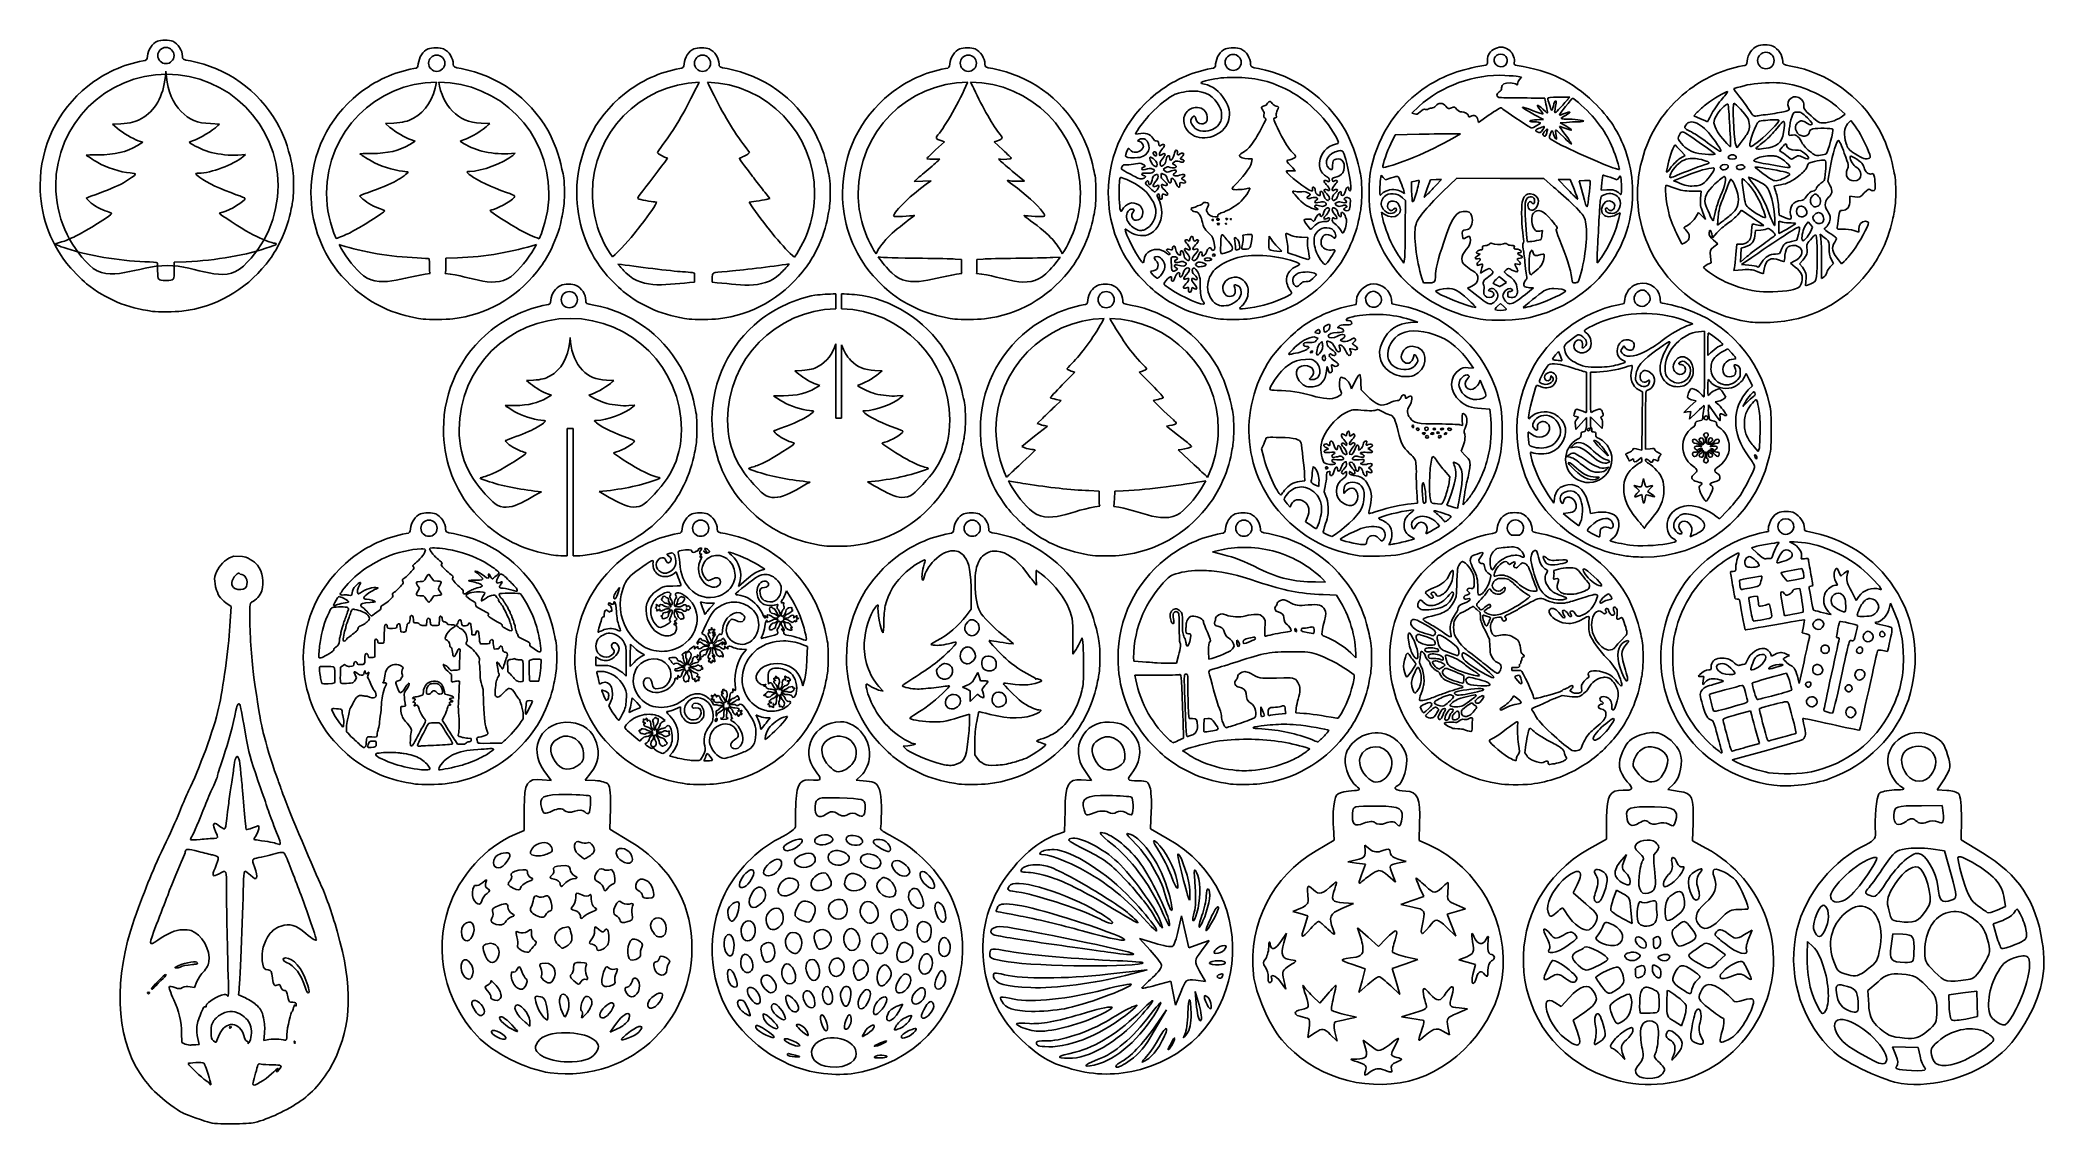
# Model space of a CAD drawing. Extents: x 0 to 701, y 0 to 378.
import ezdxf

# ---------------------------------------------------------------- set-up
doc = ezdxf.new("R2010")
doc.units = 0
doc.layers.add('Calque_1', color=7, linetype='CONTINUOUS')

msp = doc.modelspace()

# ---------------------------------------------------------------- linework, layer by layer
at = {"layer": 'Calque_1', "color": 7}
for p, q in [((43.736355, 378.442279), (43.736355, 378.442279)), ((44.020308, 375.895223), (44.020308, 375.895223)), ((138.318438, 375.76315), (138.318438, 375.76315)), ((138.602389, 373.216094), (138.602389, 373.216094)), ((231.143632, 375.763152), (231.143632, 375.763152)), ((231.427585, 373.216095), (231.427585, 373.216095)), ((323.968806, 375.763152), (323.968806, 375.763152)), ((324.252759, 373.216095), (324.252759, 373.216095)), ((602.518938, 376.792486), (602.518938, 376.792486)), ((602.807922, 374.202489), (602.807922, 374.202489)), ((43.844759, 365.731521), (44.042591, 367.587637)), ((44.042591, 367.587637), (44.221963, 365.533768)), ((44.358018, 366.514749), (44.358018, 366.514749)), ((419.559337, 370.689931), (419.559337, 370.689931)), ((511.824884, 369.751455), (511.824884, 369.751455)), ((517.413153, 365.519501), (516.349359, 365.729907)), ((516.761324, 364.715911), (517.413153, 365.519501)), ((138.504901, 363.830206), (138.504901, 363.830206)), ((139.302212, 363.830979), (139.302212, 363.830979)), ((230.260828, 363.803899), (230.260828, 363.803899)), ((233.143676, 363.808542), (233.143676, 363.808542)), ((324.087957, 363.829045), (324.087957, 363.829037)), ((325.016799, 363.830206), (325.016799, 363.830206)), ((534.284502, 358.565196), (530.470346, 358.565196)), ((533.683775, 357.825664), (534.284502, 358.565196)), ((533.683775, 357.825664), (533.683775, 357.825664)), ((589.393331, 360.484978), (589.393331, 360.484978)), ((605.342981, 363.606902), (605.342981, 363.606902)), ((481.654024, 355.314762), (479.112276, 352.973455)), ((479.112276, 352.973455), (480.086161, 352.702604)), ((502.217477, 350.63653), (502.431749, 349.6566)), ((502.431749, 349.6566), (506.194664, 352.3389)), ((525.173062, 350.734816), (522.04201, 352.398056)), ((522.783585, 350.640913), (525.173062, 350.734816)), ((577.607768, 351.967967), (578.854995, 353.271669)), ((579.999701, 350.991543), (577.607768, 351.967967)), ((589.414208, 356.11583), (589.414208, 356.11583)), ((591.600723, 356.407134), (591.600723, 356.407134)), ((605.924435, 350.629833), (605.924435, 350.629833)), ((613.819764, 353.354457), (613.819764, 353.354457)), ((628.315243, 354.600131), (630.470027, 352.602409)), ((630.470027, 352.602409), (629.595746, 351.855391)), ((631.364056, 349.214327), (632.44841, 350.428281)), ((632.44841, 350.428281), (633.993515, 348.361699)), ((632.44841, 350.428281), (632.44841, 350.428281)), ((25.326477, 349.103028), (28.32397, 349.264059)), ((26.986344, 347.729175), (25.326477, 349.103028)), ((59.632327, 349.292957), (62.714476, 349.158765)), ((62.714476, 349.158765), (62.130228, 348.590601)), ((123.583497, 349.482508), (120.655774, 349.325059)), ((120.655774, 349.325059), (122.277086, 347.983057)), ((129.49581, 343.7025), (131.081145, 343.148135)), ((146.804501, 343.193396), (148.003366, 343.601528)), ((157.174551, 349.379603), (154.164041, 349.510747)), ((156.603939, 348.824466), (157.174551, 349.379603)), ((383.035903, 346.391667), (382.638824, 345.613327)), ((382.638824, 345.613327), (383.590721, 345.775675)), ((383.834258, 343.687809), (383.379119, 343.319258)), ((473.313886, 345.360051), (471.828329, 342.294497)), ((481.746562, 345.570471), (473.313886, 345.360051)), ((496.169646, 345.766174), (493.17447, 345.773522)), ((493.368183, 344.155442), (496.169646, 345.766174)), ((522.810601, 348.618693), (522.810601, 348.618693)), ((524.96081, 347.270284), (524.96081, 347.270284)), ((526.183061, 345.701003), (526.183061, 345.701003)), ((533.148114, 349.72593), (530.906021, 349.520609)), ((530.906021, 349.520609), (532.653256, 348.594061)), ((573.704005, 346.411947), (573.704005, 346.411947)), ((576.84914, 349.890939), (576.84914, 349.890939)), ((609.052932, 350.076243), (609.052932, 350.076243)), ((628.180615, 343.519041), (628.180615, 343.519041)), ((34.046452, 341.635589), (36.000115, 342.779226)), ((36.000115, 342.779226), (34.376773, 343.346459)), ((53.324688, 343.243106), (52.097466, 342.825337)), ((52.097466, 342.825337), (52.884259, 342.265096)), ((69.164626, 338.326017), (71.78741, 338.475204)), ((71.78741, 338.475204), (70.913149, 337.742166)), ((131.081145, 343.148135), (129.173172, 342.031284)), ((147.573183, 342.645996), (146.804501, 343.193396)), ((166.036637, 338.944174), (163.47488, 338.798717)), ((165.182848, 338.228491), (166.036637, 338.944174)), ((247.88945, 339.189828), (246.277035, 341.317534)), ((247.24224, 338.692332), (247.88945, 339.189828)), ((315.914088, 342.964758), (312.844775, 340.137617)), ((314.710967, 343.357028), (315.914088, 342.964758)), ((333.245603, 342.945036), (334.421644, 343.34311)), ((336.29209, 340.161998), (333.245603, 342.945036)), ((383.379119, 343.319258), (384.067644, 343.092024)), ((385.295601, 337.898867), (385.295601, 337.898867)), ((389.989542, 338.596868), (389.989542, 338.596868)), ((423.364344, 336.986802), (421.941448, 337.032778)), ((423.332534, 336.338163), (423.364344, 336.986802)), ((480.012696, 337.635236), (480.012696, 337.635254)), ((571.052897, 341.835838), (571.052897, 341.835832)), ((574.566303, 338.200169), (572.815404, 337.096472)), ((572.960866, 339.958427), (574.566303, 338.200169)), ((577.178352, 337.181961), (577.178352, 337.181961)), ((591.067637, 338.421059), (591.067637, 338.421059)), ((604.722863, 338.079852), (604.722863, 338.079852)), ((607.609199, 339.879504), (608.54615, 341.063282)), ((608.540346, 339.271754), (607.609199, 339.879504)), ((609.84638, 342.242417), (609.84638, 342.242417)), ((622.68843, 336.543262), (622.68843, 336.543262)), ((306.464366, 330.09446), (305.400126, 329.107206)), ((343.829584, 329.254217), (339.590034, 332.757581)), ((385.65447, 330.302109), (385.65447, 330.302109)), ((390.187612, 335.086287), (390.187612, 335.086287)), ((393.056474, 333.815224), (392.297157, 333.299255)), ((392.297157, 333.299255), (392.876462, 332.835724)), ((468.401381, 331.342196), (468.195774, 329.887546)), ((469.160479, 330.491466), (468.401381, 331.342196)), ((469.919578, 329.640733), (469.160479, 330.491466)), ((471.99146, 330.336565), (469.919578, 329.640733)), ((485.692256, 329.640733), (484.564108, 326.604464)), ((487.602562, 329.738031), (485.692256, 329.640733)), ((487.51656, 327.660583), (489.512849, 329.835321)), ((489.512849, 329.835321), (487.602562, 329.738031)), ((494.851193, 330.290397), (489.903245, 325.480201)), ((510.052375, 330.190395), (494.851193, 330.290397)), ((525.253538, 330.090396), (510.052375, 330.190395)), ((528.673871, 327.175179), (525.253538, 330.090396)), ((532.348724, 329.80054), (530.234801, 329.80054)), ((530.234801, 329.80054), (533.623384, 326.29882)), ((534.462606, 329.80054), (532.348724, 329.80054)), ((535.819505, 326.378543), (534.462606, 329.80054)), ((539.432421, 329.418059), (537.632222, 329.321125)), ((550.851001, 329.732859), (548.411075, 330.555696)), ((551.40831, 330.400278), (550.851001, 329.732859)), ((550.87059, 336.355169), (550.87059, 336.355169)), ((551.96562, 331.067699), (551.40831, 330.400278)), ((552.147706, 330.354215), (551.96562, 331.067699)), ((570.562733, 329.376763), (575.17212, 331.225159)), ((584.405591, 333.833339), (584.405591, 333.833339)), ((588.258667, 330.841784), (588.258667, 330.841784)), ((588.520971, 335.039168), (588.520971, 335.039168)), ((590.619662, 329.855683), (590.619662, 329.855691)), ((593.904059, 334.928526), (593.904059, 334.928526)), ((594.594215, 329.987215), (594.594215, 329.987221)), ((596.748226, 330.62708), (596.748226, 330.62708)), ((599.084047, 334.148239), (599.084047, 334.148239)), ((624.452105, 329.252195), (625.269144, 333.876279)), ((254.889213, 323.209601), (253.156487, 325.367093)), ((253.710851, 322.868394), (254.889213, 323.209601)), ((305.400126, 329.107206), (308.334427, 329.219393)), ((308.334427, 329.219393), (311.268339, 329.331193)), ((311.268339, 329.331193), (310.002547, 328.465025)), ((341.93283, 329.185358), (343.829584, 329.254217)), ((390.173192, 326.176147), (390.173192, 326.176147)), ((452.476934, 322.779615), (452.476934, 322.779615)), ((470.088484, 325.763783), (470.088484, 325.763783)), ((475.464727, 325.610335), (476.590191, 324.935815)), ((476.888954, 322.498741), (475.952274, 323.407061)), ((476.590191, 324.935815), (476.364123, 325.850039)), ((476.860083, 313.125637), (476.888954, 322.498741)), ((480.285142, 329.259581), (479.031249, 328.966499)), ((479.031249, 328.966499), (479.098433, 325.948339)), ((481.70778, 329.38904), (481.70778, 329.38904)), ((484.564108, 326.604464), (483.435961, 323.568197)), ((483.435961, 323.568197), (484.478106, 324.527016)), ((487.51656, 327.660583), (487.51656, 327.660583)), ((535.819505, 326.378543), (535.819505, 326.378543)), ((537.632222, 329.321125), (538.972126, 324.367215)), ((541.1772, 325.567009), (541.1772, 325.567009)), ((545.508695, 328.613877), (545.253125, 326.049769)), ((545.253125, 326.049769), (547.263932, 326.206296)), ((552.395036, 327.157335), (552.395036, 327.157335)), ((567.984733, 327.789107), (567.984733, 327.789107)), ((571.898557, 328.823171), (570.562733, 329.376763)), ((576.924961, 325.749606), (580.234909, 325.715175)), ((580.234909, 325.715175), (580.02446, 323.209512)), ((620.054712, 324.692329), (620.054712, 324.692329)), ((625.273006, 327.607673), (624.452105, 329.252195)), ((633.919615, 323.760394), (632.187275, 324.019973)), ((632.187275, 324.019973), (632.187275, 322.636192)), ((247.770297, 321.843227), (250.151394, 322.185206)), ((249.053111, 319.961561), (247.770297, 321.843227)), ((409.796546, 315.633307), (409.796546, 315.633307)), ((411.862411, 315.709899), (411.862411, 315.709899)), ((414.834505, 315.90966), (414.834505, 315.909658)), ((416.134787, 315.930412), (416.134787, 315.930412)), ((446.320091, 319.528639), (446.320091, 319.528645)), ((457.312963, 319.259494), (457.312963, 319.259498)), ((469.517036, 317.69172), (468.550223, 318.384876)), ((468.550223, 318.384876), (468.780138, 316.981443)), ((551.944169, 318.163547), (550.423645, 317.408355)), ((551.493362, 316.231566), (551.944169, 318.163547)), ((579.327729, 318.225652), (578.258844, 316.536253)), ((580.550197, 317.040713), (579.327729, 318.225652)), ((581.773042, 315.855387), (580.550197, 317.040713)), ((580.793902, 318.279812), (581.773042, 315.855387)), ((585.888799, 313.864234), (586.141417, 316.852305)), ((592.958196, 317.502619), (594.266924, 319.078282)), ((594.266924, 319.078282), (598.059668, 316.518458)), ((594.266924, 319.078282), (594.266924, 319.078282)), ((607.505133, 317.395459), (607.269529, 320.448911)), ((609.06648, 316.686352), (607.505133, 317.395459)), ((615.011294, 320.538274), (615.011294, 320.538274)), ((621.209401, 318.221009), (621.20948, 318.221009)), ((385.776253, 312.272245), (385.776253, 312.272245)), ((411.975316, 314.246817), (411.975316, 314.246817)), ((414.451192, 314.345852), (414.451192, 314.345852)), ((421.623793, 310.539264), (420.081313, 310.321787)), ((420.081313, 310.321787), (420.199202, 309.511322)), ((429.306445, 310.038557), (429.250134, 307.801843)), ((430.093569, 308.874531), (429.306445, 310.038557)), ((442.824367, 309.539118), (440.621018, 309.641674)), ((442.723549, 308.283138), (442.824367, 309.539118)), ((444.954151, 313.428669), (444.954151, 313.428669)), ((455.941967, 312.956285), (455.941967, 312.956285)), ((476.860083, 313.125637), (476.860083, 313.125637)), ((524.772505, 311.973327), (523.804794, 311.767215)), ((524.599392, 310.483904), (524.772505, 311.973327)), ((573.443266, 307.173961), (571.537238, 311.090101)), ((583.898036, 310.781003), (584.153745, 309.417338)), ((584.153745, 309.417338), (585.70697, 311.181786)), ((585.972364, 307.339536), (584.46826, 308.626991)), ((587.383613, 314.981472), (585.888799, 313.864234)), ((598.921193, 310.079247), (599.188113, 311.953562)), ((599.188113, 311.953562), (601.092219, 312.151245)), ((603.609868, 312.69323), (603.609868, 312.69323)), ((607.384805, 315.257695), (608.62508, 314.941248)), ((607.384805, 313.095946), (607.384805, 315.257695)), ((607.384805, 315.257695), (607.384805, 315.257695)), ((607.384805, 310.934198), (607.384805, 313.095946)), ((609.960508, 312.351251), (607.384805, 310.934198)), ((613.658832, 308.572445), (611.74815, 308.141874)), ((614.192314, 310.758179), (613.658832, 308.572445)), ((614.395019, 313.196917), (614.395019, 313.196917)), ((616.895277, 314.111442), (617.610567, 314.99502)), ((617.610567, 314.99502), (618.37383, 314.052254)), ((617.610567, 314.99502), (617.610567, 314.99502)), ((619.137489, 313.109487), (618.369196, 311.577538)), ((618.37383, 314.052254), (619.137489, 313.109487)), ((620.040015, 310.436315), (620.040015, 310.436315)), ((622.010178, 309.254085), (621.762967, 310.75199)), ((621.762967, 310.75199), (621.763066, 310.75199)), ((621.763066, 310.75199), (623.339129, 309.485423)), ((633.523871, 312.012365), (635.239574, 311.427826)), ((635.239574, 311.427826), (635.239574, 312.464212)), ((104.492175, 307.11603), (104.492175, 307.11603)), ((141.760291, 302.281877), (145.847033, 302.43507)), ((141.760291, 299.69033), (141.760291, 302.281877)), ((173.39463, 307.132271), (173.39463, 307.132271)), ((292.802176, 302.74378), (292.802176, 302.74378)), ((319.649564, 302.028872), (321.837232, 301.89386)), ((321.837232, 301.89386), (321.837232, 299.314693)), ((327.276808, 301.89386), (329.464477, 302.028872)), ((327.276808, 299.314693), (327.276808, 301.89386)), ((353.72883, 302.565054), (356.330434, 302.671053)), ((356.330434, 302.671053), (356.330434, 302.671053)), ((385.655563, 301.798651), (385.655563, 301.798651)), ((409.17936, 301.777725), (409.17936, 301.777725)), ((410.503478, 303.276074), (410.503478, 303.276074)), ((414.481093, 304.305434), (414.481093, 304.305434)), ((418.876184, 305.500444), (418.876184, 305.500444)), ((422.058549, 305.605607), (422.058549, 305.605597)), ((433.75671, 304.717499), (432.318702, 306.214003)), ((432.318702, 306.214003), (432.318702, 306.214001)), ((433.017103, 304.703198), (433.75671, 304.717499)), ((435.903774, 305.157549), (435.842756, 304.145245)), ((435.842756, 304.145245), (437.625387, 303.590118)), ((443.39984, 302.172398), (443.39984, 302.172398)), ((450.869588, 302.508948), (450.869588, 302.508948)), ((474.867548, 302.793718), (476.394577, 300.556467)), ((476.394577, 300.556467), (476.612894, 302.154504)), ((502.138467, 303.165784), (502.998725, 303.712384)), ((502.998725, 303.712384), (502.265628, 303.975366)), ((545.385753, 302.554013), (545.385793, 302.554013)), ((574.532275, 307.737223), (573.443266, 307.173961)), ((583.654707, 300.698774), (583.452002, 302.932864)), ((584.611009, 306.253247), (585.972364, 307.339536)), ((592.615436, 307.184019), (592.370185, 303.65435)), ((594.064595, 307.184019), (592.615436, 307.184019)), ((593.991111, 300.992784), (594.105616, 303.383939)), ((596.204306, 302.873676), (593.991111, 300.992784)), ((594.105616, 303.383939), (594.220516, 305.774705)), ((594.220516, 305.774705), (595.746646, 306.300829)), ((594.333079, 300.125066), (597.901826, 302.574636)), ((614.561378, 300.322364), (615.737023, 301.661656)), ((622.265986, 295.262292), (622.262024, 301.509235)), ((625.611508, 301.990484), (626.42508, 300.421785)), ((629.268079, 300.308436), (628.118718, 301.742897)), ((41.573371, 295.011407), (41.573371, 295.011407)), ((51.117296, 301.097129), (46.933324, 300.940079)), ((46.933324, 300.940079), (46.933324, 298.286931)), ((201.848241, 300.291116), (201.848223, 300.291116)), ((227.772187, 297.278673), (228.648801, 297.142112)), ((228.648801, 297.142112), (228.608181, 294.994678)), ((261.703673, 300.314715), (261.703673, 300.314715)), ((391.334006, 296.199792), (391.334006, 296.199792)), ((396.618168, 298.04177), (396.618168, 298.041758)), ((407.085872, 299.722517), (407.085872, 299.722521)), ((482.658774, 295.362849), (483.176489, 293.68491)), ((503.156052, 297.117028), (503.362758, 298.037729)), ((504.702266, 297.995728), (503.156052, 297.117028)), ((509.684757, 295.894688), (508.612525, 294.886906)), ((510.971598, 294.847017), (509.684757, 295.894688)), ((512.25846, 293.799353), (510.971598, 294.847017)), ((522.580979, 297.987518), (522.580979, 297.987518)), ((582.355269, 300.082127), (583.654707, 300.698774)), ((591.889707, 299.084426), (591.654499, 298.043398)), ((591.654499, 298.043398), (594.654567, 298.26816)), ((596.887886, 299.867035), (594.333079, 300.125066)), ((612.680862, 301.245788), (611.449123, 300.609023)), ((611.449123, 300.609023), (613.092095, 299.244584)), ((615.552105, 299.144774), (614.561378, 300.322364)), ((623.124798, 295.829036), (622.265986, 295.262292)), ((626.42508, 300.421785), (625.31983, 299.362962)), ((630.193422, 301.170738), (629.268079, 300.308436)), ((184.610843, 293.227463), (184.610843, 293.227463)), ((184.894794, 290.680407), (184.894794, 290.680407)), ((277.957935, 284.665082), (277.957935, 289.852429)), ((277.957935, 289.852429), (277.957935, 289.852429)), ((280.005949, 289.846626), (280.005949, 284.665082)), ((372.109702, 293.229876), (372.109702, 293.229876)), ((372.393655, 290.68282), (372.393655, 290.68282)), ((440.169244, 293.251392), (440.169244, 293.251392)), ((459.678414, 286.165254), (459.781442, 287.546831)), ((472.035849, 287.961765), (472.185767, 286.401473)), ((483.176489, 293.68491), (484.564425, 293.689248)), ((499.915883, 292.423024), (498.641025, 291.869531)), ((498.641025, 291.869531), (501.245726, 289.755224)), ((498.681412, 288.039122), (498.681412, 288.039122)), ((511.096422, 293.102915), (512.25846, 293.799353)), ((511.096422, 293.102915), (511.096422, 293.102915)), ((518.906958, 289.689818), (521.675838, 291.927068)), ((521.675838, 291.927068), (520.299925, 292.028944)), ((553.343217, 286.497301), (553.560381, 287.966274)), ((185.23252, 281.299933), (185.23252, 281.299933)), ((371.690368, 281.288037), (371.690368, 281.288037)), ((373.666037, 281.290354), (373.666037, 281.290354)), ((406.627425, 286.444115), (406.627425, 286.444115)), ((412.371457, 281.08717), (412.371457, 281.08717)), ((422.645678, 284.936695), (422.645678, 284.936695)), ((457.480692, 285.725998), (459.678414, 286.165254)), ((467.866782, 286.180114), (467.866782, 286.180114)), ((472.185767, 286.401473), (475.011285, 285.859824)), ((481.2521, 279.973807), (479.488781, 280.587396)), ((503.103444, 281.06566), (503.103524, 281.06566)), ((508.224704, 287.26817), (508.224823, 287.268178)), ((510.118333, 286.510096), (509.041564, 285.543099)), ((511.270664, 285.486029), (510.118333, 286.510096)), ((511.932199, 284.279324), (511.932199, 284.279324)), ((523.488595, 286.365622), (523.488595, 286.365622)), ((551.360952, 286.095413), (553.343217, 286.497301)), ((561.463356, 286.355326), (561.463356, 286.355326)), ((185.200797, 274.675805), (185.039865, 273.164749)), ((185.346642, 273.003817), (185.200797, 274.675805)), ((446.476858, 274.320557), (445.663592, 274.691098)), ((445.757646, 273.555006), (446.476858, 274.320557)), ((447.107505, 276.325717), (447.107505, 276.325711)), ((450.337397, 277.591068), (450.337397, 277.59108)), ((478.642806, 279.82099), (481.2521, 279.973807)), ((577.297887, 279.388116), (575.435672, 280.145755)), ((576.04141, 278.980493), (577.297887, 279.388116)), ((581.377912, 276.820183), (579.327689, 276.655607)), ((581.377912, 265.359419), (581.377912, 276.820183)), ((277.957935, 246.427894), (277.957935, 272.41569)), ((280.005949, 272.039277), (280.005949, 246.427894)), ((439.412941, 269.33189), (439.412941, 269.33189)), ((444.542648, 269.619194), (444.542648, 269.619194)), ((447.709703, 273.252593), (446.958869, 272.477868)), ((447.92428, 272.397715), (447.709703, 273.252593)), ((447.950622, 270.821469), (447.950622, 270.821469)), ((449.026922, 267.313716), (449.026245, 267.313716)), ((530.415738, 269.708607), (529.364878, 268.56191)), ((531.105993, 268.074785), (530.415738, 269.708607)), ((531.105993, 268.074785), (531.105993, 268.074785)), ((553.168896, 271.704101), (552.603604, 270.841314)), ((553.76988, 270.961935), (553.168896, 271.704101)), ((584.056948, 269.780356), (584.056948, 269.780356)), ((589.578428, 270.636545), (587.970455, 269.86454)), ((590.94523, 269.110386), (589.578428, 270.636545)), ((172.405163, 259.760204), (169.965265, 259.62906)), ((169.965265, 259.62906), (171.316552, 258.51066)), ((200.400351, 259.674321), (197.891206, 259.783802)), ((199.924906, 259.21203), (200.400351, 259.674321)), ((266.154587, 263.138893), (263.714688, 263.007749)), ((263.714688, 263.007749), (265.065974, 261.889348)), ((294.149774, 263.05301), (291.640629, 263.162491)), ((293.674329, 262.590718), (294.149774, 263.05301)), ((361.468864, 262.502332), (357.092368, 258.080572)), ((360.199968, 262.937157), (361.468864, 262.502332)), ((383.907249, 262.541399), (384.771111, 262.797498)), ((388.246607, 258.191983), (383.907249, 262.541399)), ((458.091435, 256.693219), (459.359626, 259.34563)), ((498.823388, 264.06839), (500.68487, 263.905814)), ((500.68487, 263.905814), (500.134077, 264.758714)), ((503.074982, 259.778478), (502.676049, 258.800822)), ((504.106154, 257.144079), (503.074982, 259.778478)), ((540.213332, 262.569566), (539.32895, 262.758058)), ((540.213332, 255.500514), (540.213332, 262.569566)), ((543.708833, 262.581809), (541.499758, 262.581809)), ((541.499758, 262.581809), (541.499758, 255.479832)), ((551.067075, 265.127546), (551.067075, 265.127546)), ((595.939051, 262.063468), (595.370233, 260.864833)), ((597.018731, 259.92178), (595.939051, 262.063468)), ((598.09845, 257.780092), (597.018731, 259.92178)), ((178.654041, 254.481561), (177.063677, 253.5504)), ((177.332542, 254.943078), (178.654041, 254.481561)), ((191.757612, 254.519085), (192.75686, 254.859132)), ((192.398244, 254.062983), (191.757612, 254.519085)), ((272.403463, 257.860249), (270.813101, 256.929088)), ((271.081965, 258.321766), (272.403463, 257.860249)), ((285.507034, 257.897774), (286.506283, 258.23782)), ((286.147668, 257.441672), (285.507034, 257.897774)), ((301.535619, 254.356497), (299.400564, 254.235025)), ((300.823806, 253.759968), (301.535619, 254.356497)), ((356.698545, 252.63326), (354.436209, 250.507875)), ((354.900822, 253.030173), (356.698545, 252.63326)), ((457.719866, 257.819049), (458.091435, 256.693219)), ((461.391605, 258.855969), (461.511515, 256.357753)), ((461.511515, 256.357753), (463.206343, 254.615955)), ((504.046911, 253.465099), (504.046911, 253.465101)), ((559.670049, 255.667428), (558.383664, 256.310642)), ((559.585157, 245.480418), (559.670049, 255.667428)), ((576.283531, 250.507085), (578.425222, 252.551588)), ((578.425222, 252.551588), (577.384582, 252.746812)), ((586.279947, 252.414747), (585.117593, 252.196668)), ((587.998581, 255.140686), (588.858047, 253.77919)), ((588.858047, 253.77919), (588.150184, 253.205997)), ((591.131376, 258.518085), (591.131376, 258.518085)), ((594.772953, 250.556773), (596.604685, 252.388495)), ((596.668741, 256.309034), (598.09845, 257.780092)), ((598.751012, 254.220257), (598.750992, 254.220257)), ((207.786199, 250.977808), (205.651142, 250.856336)), ((207.074384, 250.381279), (207.786199, 250.977808)), ((280.005949, 246.427894), (277.957935, 246.427894)), ((350.239996, 246.522102), (348.305724, 244.662102)), ((496.881965, 243.880967), (496.746426, 246.009754)), ((506.378532, 249.649834), (503.433548, 249.836248)), ((506.628913, 247.531616), (506.378532, 249.649834)), ((537.400361, 246.790788), (536.555652, 247.002814)), ((536.736153, 246.083567), (537.400361, 246.790788)), ((540.202755, 246.662696), (538.329765, 244.585754)), ((540.208103, 245.175283), (540.202755, 246.662696)), ((543.55309, 244.930643), (541.499758, 246.965718)), ((541.499758, 246.965718), (541.499758, 245.144802)), ((559.500303, 235.293407), (559.585157, 245.480418)), ((560.795642, 245.873853), (560.795642, 235.597864)), ((574.141799, 248.462543), (576.283531, 250.507085)), ((575.358603, 248.651634), (574.141799, 248.462543)), ((576.575407, 248.840726), (575.358603, 248.651634)), ((578.661005, 248.537124), (576.135988, 246.092649)), ((576.135988, 246.092649), (576.355688, 247.466698)), ((576.355688, 247.466698), (576.575407, 248.840726)), ((582.560251, 246.373532), (582.560251, 246.373532)), ((582.824952, 251.106199), (582.723402, 249.714242)), ((584.732426, 248.321646), (582.824952, 251.106199)), ((585.117593, 252.196668), (585.938831, 251.520063)), ((595.549804, 251.939009), (594.772953, 250.556773)), ((184.208513, 198.370871), (184.208513, 242.850747)), ((184.208513, 242.850747), (186.256526, 242.850747)), ((186.256526, 242.850747), (186.256526, 198.384411)), ((347.404723, 240.156008), (342.904433, 236.580301)), ((351.904636, 243.731713), (347.404723, 240.156008)), ((348.305724, 244.662102), (349.07788, 244.345267)), ((350.877524, 243.879879), (351.904636, 243.731713)), ((393.449055, 243.732095), (394.563575, 243.899605)), ((397.326494, 240.673617), (393.449055, 243.732095)), ((479.682474, 243.883946), (479.682474, 243.883843)), ((481.733014, 242.707162), (481.733014, 242.707162)), ((483.816968, 241.085204), (483.816968, 241.085204)), ((484.882446, 242.794959), (484.882446, 242.794959)), ((485.036169, 239.958705), (485.036169, 239.958691)), ((486.862731, 241.085204), (486.862731, 241.085204)), ((487.503963, 242.688247), (487.503963, 242.688247)), ((488.786367, 241.40581), (488.786367, 241.40581)), ((489.354115, 240.063272), (489.354115, 240.063272)), ((490.229129, 242.688247), (490.229129, 242.688247)), ((491.351236, 241.085204), (491.351236, 241.085204)), ((492.954276, 242.707162), (492.954276, 242.707162)), ((495.960108, 244.157389), (496.881965, 243.880967)), ((536.456815, 242.508849), (536.26437, 243.942559)), ((538.329765, 244.585754), (536.456815, 242.508849)), ((541.425838, 242.582404), (541.425838, 242.582404)), ((545.606443, 242.895549), (543.55309, 244.930643)), ((545.754797, 244.296742), (545.606443, 242.895549)), ((584.201896, 239.071303), (584.201896, 239.071303)), ((600.782517, 242.321118), (600.782517, 242.321118)), ((342.904433, 236.580301), (344.053794, 236.126907)), ((397.586857, 235.366732), (398.724591, 235.511802)), ((403.181563, 230.168168), (397.586857, 235.366732)), ((427.433079, 237.385535), (426.680678, 235.769812)), ((426.680678, 235.769812), (427.415558, 232.736738)), ((449.193499, 235.373561), (450.033257, 235.756171)), ((450.033257, 235.756171), (449.211579, 236.186681)), ((464.560433, 236.208575), (463.738781, 235.834201)), ((463.738781, 235.834201), (464.560433, 235.40369)), ((497.070885, 236.768278), (496.37857, 234.959151)), ((496.37857, 234.959151), (497.952554, 233.360001)), ((527.515062, 236.675858), (527.515062, 236.675858)), ((534.080509, 233.684616), (533.343827, 233.088063)), ((533.343827, 233.088063), (534.457793, 232.879103)), ((535.331302, 236.942383), (534.585152, 236.137434)), ((534.585152, 236.137434), (535.919986, 236.357744)), ((546.713456, 234.970909), (546.713456, 234.970909)), ((559.348443, 232.772236), (558.309843, 231.895656)), ((558.461723, 235.591286), (559.500303, 235.293407)), ((559.460392, 232.009603), (559.348443, 232.772236)), ((560.795642, 235.597864), (562.403634, 235.788294)), ((582.606065, 231.65317), (582.606065, 231.65317)), ((598.665287, 236.508962), (600.165469, 234.84041)), ((599.422707, 233.409475), (599.422707, 233.409475)), ((600.165469, 234.84041), (600.463961, 235.766798)), ((338.288094, 224.573079), (338.288094, 224.573079)), ((407.169268, 224.5669), (407.169268, 224.5669)), ((439.973543, 224.375804), (441.817494, 224.573963)), ((441.817494, 224.573963), (441.717565, 226.497603)), ((446.460006, 226.795027), (446.460006, 226.795029)), ((449.811886, 229.256354), (449.811886, 229.256354)), ((464.793064, 229.615406), (464.043715, 229.107388)), ((464.043715, 229.107388), (464.793064, 228.541163)), ((492.400353, 225.993137), (490.406422, 228.329315)), ((492.221239, 224.25796), (492.400353, 225.993137)), ((544.072311, 225.437239), (544.072311, 225.437239)), ((548.013132, 229.392644), (546.927134, 229.163099)), ((547.18922, 228.568701), (548.013132, 229.392644)), ((547.18922, 228.568701), (547.18922, 228.568701)), ((547.744411, 230.938789), (547.744411, 230.938789)), ((560.049314, 225.437239), (559.738918, 223.879862)), ((560.467044, 223.883819), (560.049314, 225.437239)), ((366.406691, 221.171072), (369.950283, 221.007044)), ((369.950283, 221.007044), (369.950283, 218.536972)), ((375.294688, 218.220147), (375.410757, 220.959858)), ((375.410757, 220.959858), (378.315652, 221.121176)), ((434.727622, 221.30036), (434.727622, 221.30036)), ((445.247164, 223.24496), (446.626593, 222.574826)), ((446.626593, 222.574826), (446.730419, 224.055303)), ((455.443276, 221.454435), (455.443276, 220.210014)), ((455.443276, 220.210014), (456.16464, 221.017342)), ((481.145479, 216.799547), (480.891949, 221.007361)), ((484.04461, 218.971831), (484.04461, 218.971831)), ((490.975338, 219.462205), (490.975338, 219.462205)), ((492.042698, 217.78331), (491.378114, 216.122358)), ((495.842652, 218.64274), (495.842652, 218.64274)), ((497.260992, 217.520607), (497.096554, 216.238183)), ((497.096554, 216.238183), (498.090509, 217.360305)), ((500.364175, 220.406068), (500.364373, 220.406076)), ((526.802624, 219.72607), (528.796595, 216.754152)), ((528.796595, 216.754152), (528.960537, 218.381047)), ((557.57942, 222.129202), (558.705032, 221.153515)), ((558.705032, 221.153515), (557.763705, 220.163141)), ((558.323015, 219.322356), (559.486954, 219.808687)), ((559.486954, 219.808687), (559.699403, 218.20711)), ((560.617399, 218.359262), (560.617399, 218.359262)), ((561.412214, 220.877017), (562.470601, 221.995814)), ((562.711811, 220.016985), (561.412214, 220.877017)), ((135.624955, 213.429079), (135.624955, 213.429079)), ((135.908908, 210.882017), (135.908908, 210.882017)), ((230.483074, 213.429073), (230.483074, 213.429073)), ((230.767028, 210.882015), (230.767028, 210.882015)), ((325.341184, 213.429154), (325.341184, 213.429154)), ((325.625137, 210.882098), (325.625137, 210.882098)), ((420.199335, 213.429069), (420.199335, 213.429069)), ((420.483288, 210.882007), (420.483288, 210.882007)), ((435.617678, 216.548535), (436.631513, 215.393844)), ((436.631513, 215.393844), (437.034324, 216.351834)), ((442.628501, 211.671459), (442.010856, 210.310799)), ((442.010856, 210.310799), (443.837826, 209.06164)), ((467.52794, 214.13499), (467.52794, 214.135012)), ((478.954549, 216.576663), (481.145479, 216.799547)), ((491.378114, 216.122358), (493.208162, 215.507)), ((491.968699, 211.137705), (491.968699, 211.137705)), ((515.057427, 213.485356), (515.057427, 213.485356)), ((515.34138, 210.9383), (515.34138, 210.938298)), ((533.739373, 213.389871), (532.012381, 213.216514)), ((532.012381, 213.216514), (534.745965, 211.033713)), ((534.745965, 211.033713), (537.47955, 208.850911)), ((538.734165, 214.020512), (538.734165, 214.020512)), ((541.163217, 215.115053), (541.566685, 213.154385)), ((541.566685, 213.154385), (542.900014, 213.412665)), ((585.360863, 212.308171), (586.610467, 211.324626)), ((586.610467, 211.324626), (589.398323, 214.200136)), ((446.739986, 210.069991), (446.739986, 210.069991)), ((455.535999, 208.284811), (455.535944, 208.284811)), ((471.659792, 203.303669), (471.13079, 202.280669)), ((476.91456, 203.473377), (476.91456, 203.473377)), ((486.574658, 207.440496), (488.803005, 208.741919)), ((486.574658, 207.440496), (486.574658, 207.440496)), ((488.803005, 208.741919), (488.105244, 209.721853)), ((537.47955, 208.850911), (538.095191, 210.229715)), ((544.876297, 206.366458), (544.876297, 206.366507)), ((576.714353, 206.198021), (576.330255, 205.08068)), ((576.330255, 205.08068), (577.808413, 205.71431)), ((580.332122, 207.14538), (580.332122, 207.14538)), ((612.648497, 203.263124), (611.025353, 203.250507)), ((611.025353, 203.250507), (611.995955, 202.8253)), ((611.162437, 206.320127), (611.162437, 206.320127)), ((70.790465, 198.195799), (67.746465, 198.254255)), ((133.740576, 200.805263), (133.740576, 200.805203)), ((137.124801, 201.202116), (137.124801, 201.202116)), ((214.073823, 196.814936), (214.073427, 196.814785)), ((220.631031, 199.40749), (220.631031, 199.40749)), ((230.631627, 201.046213), (230.631627, 201.046213)), ((232.435154, 201.035379), (232.435154, 201.035379)), ((240.55757, 199.674808), (240.55757, 199.674808)), ((318.942571, 200.152271), (318.942591, 200.152271)), ((333.171586, 200.060587), (333.17115, 200.060587)), ((409.554992, 199.754887), (411.662972, 200.284487)), ((413.0661, 198.86589), (409.554992, 199.754887)), ((420.5827, 201.349886), (420.5827, 201.349886)), ((460.776502, 198.465725), (460.776502, 198.465725)), ((463.344691, 203.098528), (463.344691, 203.09853)), ((471.13079, 202.280669), (472.504475, 202.488648)), ((496.875607, 196.392888), (496.875607, 196.392888)), ((503.658714, 199.628943), (503.658714, 199.628943)), ((511.919641, 196.44706), (511.919641, 196.44706)), ((514.663981, 201.544294), (514.663981, 201.544294)), ((522.397229, 200.329932), (522.397229, 200.329932)), ((525.229393, 198.258312), (525.229393, 198.258312)), ((553.55945, 198.408669), (553.55945, 198.408669)), ((568.188646, 202.612862), (568.188468, 202.612806)), ((598.962471, 201.604275), (597.776467, 201.251776)), ((597.776467, 201.251776), (599.9222, 199.220407)), ((603.933554, 197.485235), (603.933554, 197.485235)), ((609.073531, 196.532973), (609.073531, 196.532973)), ((135.830769, 191.969707), (135.830769, 191.969806)), ((136.78513, 190.771324), (137.554197, 189.632025)), ((137.554197, 189.632025), (138.828124, 189.587162)), ((161.003451, 192.002289), (161.003451, 192.002289)), ((221.51577, 192.232094), (222.277092, 192.848355)), ((222.277092, 192.848355), (222.957958, 190.844443)), ((246.750349, 190.127986), (243.992838, 187.710526)), ((243.992838, 187.710526), (244.470226, 189.251758)), ((250.63476, 195.338157), (253.161698, 193.763269)), ((253.161698, 193.763269), (251.334977, 193.154358)), ((253.513351, 191.914871), (253.513351, 191.914871)), ((348.058887, 188.121838), (347.978807, 190.72615)), ((405.775082, 193.328543), (405.775043, 193.328444)), ((449.033223, 189.244025), (445.512072, 189.277301)), ((447.924486, 190.393362), (449.033223, 189.244025)), ((493.311891, 193.307325), (493.311891, 193.307325)), ((510.201997, 190.51531), (510.201997, 190.515389)), ((528.754426, 193.340205), (530.408628, 193.790894)), ((528.806657, 192.544459), (528.754426, 193.340205)), ((533.893809, 194.255903), (533.893809, 194.255903)), ((539.228548, 193.83538), (539.228548, 193.83538)), ((600.443896, 194.921408), (600.443896, 194.921408)), ((609.084029, 190.983966), (610.18817, 189.529761)), ((610.18817, 189.529761), (613.060859, 190.048798)), ((616.096124, 190.732833), (616.096124, 190.732833)), ((628.284978, 192.839553), (628.940194, 191.34996)), ((628.940194, 191.34996), (630.156304, 192.363294)), ((68.138188, 187.000965), (68.138188, 187.000965)), ((104.619645, 184.19013), (104.619645, 184.19013)), ((132.543658, 187.07908), (131.930493, 188.02532)), ((131.986963, 186.045016), (132.543658, 187.07908)), ((137.554969, 184.419931), (136.909697, 183.434611)), ((138.815348, 184.573514), (137.554969, 184.419931)), ((153.289158, 185.862514), (153.289158, 185.862514)), ((164.116102, 185.338322), (164.116102, 185.338322)), ((200.467719, 182.403572), (200.467719, 182.403572)), ((202.451133, 187.37551), (202.451133, 187.37551)), ((219.463448, 185.748008), (219.463487, 185.748008)), ((224.263596, 184.223023), (224.263596, 184.223023)), ((230.723314, 182.406741), (231.70786, 182.124332)), ((231.457559, 180.253105), (230.723314, 182.406741)), ((230.723314, 182.406741), (230.723314, 182.406741)), ((242.59478, 182.286354), (242.594364, 182.286354)), ((260.296478, 184.913174), (260.725121, 186.150724)), ((260.725121, 186.150724), (262.074473, 184.077953)), ((260.725121, 186.150724), (260.725121, 186.150724)), ((325.264194, 184.683078), (325.309849, 179.83694)), ((347.506073, 188.825915), (348.058887, 188.121838)), ((448.239002, 184.857467), (452.805843, 184.639293)), ((452.805843, 184.639293), (453.574513, 183.522436)), ((493.366816, 185.825142), (493.366816, 185.825142)), ((543.394179, 184.916397), (543.394198, 184.916417)), ((547.899916, 185.129976), (547.899916, 185.129976)), ((597.109367, 187.180512), (597.109367, 187.180512)), ((599.890687, 184.368373), (598.44535, 184.169134)), ((600.089648, 182.679172), (599.890687, 184.368373)), ((614.652966, 187.054638), (613.536742, 186.923575)), ((615.205819, 183.985504), (614.652966, 187.054638)), ((633.544906, 184.426645), (634.379474, 182.789438)), ((634.379474, 182.789438), (635.290002, 184.194824)), ((65.969281, 181.258548), (66.774832, 180.696564)), ((66.774832, 180.696564), (66.361143, 173.863267)), ((105.073087, 180.58618), (105.073047, 180.58618)), ((109.380674, 179.794672), (109.380674, 179.794672)), ((129.819423, 177.57609), (129.819423, 177.575297)), ((146.67344, 176.056556), (146.673163, 176.056496)), ((221.772627, 179.540132), (222.219454, 178.901832)), ((222.454662, 179.13704), (221.816738, 179.584243)), ((234.143884, 181.84232), (235.595757, 181.84232)), ((235.595757, 181.84232), (234.439068, 180.621397)), ((257.030263, 176.298221), (257.030263, 176.298221)), ((325.309849, 179.83694), (323.513295, 177.479055)), ((325.433267, 176.118869), (325.433267, 176.118869)), ((479.741756, 176.187401), (479.741756, 176.187401)), ((500.6223, 180.747666), (500.6223, 180.747666)), ((501.879966, 179.645506), (502.979413, 178.600607)), ((502.979413, 178.600607), (503.08849, 177.105416)), ((504.130695, 177.717809), (504.130695, 177.717809)), ((507.165544, 175.641143), (507.688191, 176.665146)), ((507.688191, 176.665146), (508.897884, 176.888371)), ((549.845795, 180.542624), (549.845795, 180.542624)), ((602.067932, 176.200454), (602.067932, 176.200454)), ((613.584616, 178.300432), (615.823976, 178.714616)), ((613.584616, 178.300432), (613.584616, 178.300432)), ((615.823976, 178.714616), (615.791314, 179.815489)), ((624.703832, 178.905635), (624.703832, 178.905635)), ((630.699689, 180.932347), (630.699689, 180.932347)), ((640.126001, 177.673857), (640.126001, 177.673857)), ((646.277799, 181.881518), (646.014287, 180.461336)), ((647.271021, 179.713998), (646.277799, 181.881518)), ((125.948916, 173.077364), (126.030165, 171.851034)), ((126.030165, 171.851034), (126.82708, 171.804982)), ((134.021439, 174.072706), (134.976969, 174.072706)), ((134.976969, 174.072706), (135.072141, 174.647565)), ((150.805558, 172.012302), (150.917745, 170.777078)), ((150.917745, 170.777078), (151.532455, 170.777078)), ((199.005803, 171.42655), (199.005803, 171.42655)), ((230.70319, 169.618764), (230.70319, 169.618764)), ((231.245981, 171.278374), (232.703261, 174.514026)), ((232.052958, 170.788626), (231.245981, 171.278374)), ((234.812747, 167.732464), (234.812747, 168.663235)), ((235.626696, 168.496876), (234.812747, 167.732464)), ((238.522698, 169.650495), (238.522698, 169.650495)), ((259.701436, 168.711584), (259.701495, 168.711584)), ((340.016609, 167.690434), (339.152747, 168.474989)), ((360.81745, 169.743865), (360.785719, 164.034259)), ((363.142059, 167.96589), (364.039178, 169.76902)), ((364.039178, 169.76902), (364.255431, 168.388334)), ((418.087096, 168.928292), (418.087096, 168.928292)), ((424.203281, 169.990601), (424.203281, 169.990601)), ((438.380759, 173.090873), (438.380759, 173.090873)), ((444.34647, 173.569786), (444.34647, 173.569786)), ((478.262827, 171.462361), (478.262827, 171.462361)), ((481.398276, 170.956728), (481.398276, 170.956728)), ((488.760915, 170.75634), (488.760915, 170.75634)), ((504.734175, 172.426011), (506.26999, 169.241798)), ((506.26999, 169.241798), (506.386435, 166.867671)), ((554.440862, 168.812778), (554.440862, 168.812778)), ((615.431124, 171.480088), (615.917366, 173.708396)), ((616.831855, 171.125384), (615.431124, 171.480088)), ((622.523893, 173.427612), (622.523893, 173.427612)), ((639.897052, 169.106833), (639.897052, 169.106833)), ((644.341605, 170.625594), (644.341605, 170.625535)), ((146.593083, 161.53509), (146.526156, 158.731171)), ((158.420796, 167.167707), (158.606111, 165.872131)), ((158.606111, 165.872131), (159.443273, 165.891542)), ((165.666991, 162.511516), (165.666991, 162.511516)), ((173.704693, 162.351357), (173.704693, 162.351357)), ((194.126011, 160.139251), (194.126011, 161.764436)), ((206.171918, 159.726097), (206.204798, 163.633345)), ((207.537512, 161.20776), (206.171918, 159.726097)), ((206.204798, 163.633345), (206.237281, 167.540574)), ((206.237281, 167.540574), (207.630743, 166.256209)), ((206.237281, 167.540574), (206.237281, 167.540574)), ((211.179762, 163.856947), (210.041236, 163.273175)), ((210.101984, 164.414395), (211.179762, 163.856947)), ((221.455795, 162.963255), (221.455795, 162.963255)), ((221.955624, 165.936127), (221.955624, 165.936127)), ((224.889141, 164.400431), (225.795925, 164.994641)), ((225.795925, 164.994641), (225.602114, 164.026336)), ((225.795925, 164.994641), (225.795925, 164.994641)), ((225.966543, 161.295525), (225.861308, 160.196474)), ((232.787104, 166.868958), (232.787184, 166.868958)), ((233.949676, 167.19512), (232.98874, 167.19512)), ((233.184869, 168.008673), (233.949676, 167.19512)), ((233.634012, 165.856919), (234.374834, 166.552482)), ((234.374834, 166.552482), (234.227846, 165.490569)), ((235.024365, 167.19512), (235.788796, 168.008673)), ((235.926138, 167.19512), (235.024365, 167.19512)), ((235.160162, 166.525425), (235.160162, 166.525425)), ((240.686771, 166.87086), (240.687544, 166.870939)), ((245.10815, 165.776523), (246.794835, 165.75214)), ((246.794835, 165.75214), (245.993662, 164.799701)), ((247.078789, 167.866696), (247.078789, 167.866696)), ((266.255989, 167.479846), (268.09394, 166.792404)), ((268.09394, 166.792404), (267.917143, 162.355556)), ((324.218523, 166.601821), (324.218523, 166.601821)), ((331.031439, 163.426897), (331.031439, 163.426897)), ((338.32721, 167.861824), (340.016609, 167.690434)), ((360.785719, 164.034259), (361.515726, 165.098509)), ((385.132025, 161.429202), (382.01977, 161.637334)), ((397.682, 163.590958), (396.953934, 160.938662)), ((408.213384, 162.31814), (408.159232, 165.084921)), ((409.339135, 162.624139), (408.213384, 162.31814)), ((437.165262, 164.934408), (437.165262, 164.934408)), ((459.634605, 162.827596), (457.840368, 164.555282)), ((477.690682, 164.379416), (477.690682, 164.379416)), ((482.528285, 165.062143), (482.528285, 165.062223)), ((485.349238, 166.300537), (485.349238, 166.300537)), ((486.786791, 164.185208), (486.786791, 164.185208)), ((487.272677, 161.727515), (487.272677, 161.727515)), ((491.234473, 163.77554), (491.234473, 163.77554)), ((497.23962, 164.58523), (497.23962, 164.58523)), ((604.497578, 164.102613), (604.774381, 163.374686)), ((604.774381, 163.374686), (605.975696, 164.022177)), ((609.835982, 164.164133), (611.025353, 163.65854)), ((611.025353, 163.65854), (610.065624, 163.156511)), ((614.478228, 153.892201), (616.134292, 161.452515)), ((624.557458, 164.734021), (624.557458, 164.734021)), ((636.441066, 164.80998), (636.441066, 164.80998)), ((98.964904, 159.7935), (98.964983, 159.79348)), ((104.940736, 156.924574), (104.982906, 159.585744)), ((104.982906, 159.585744), (105.559309, 159.856169)), ((110.601598, 155.855689), (110.066175, 155.020071)), ((110.126923, 156.857646), (110.601598, 155.855689)), ((143.217376, 157.464216), (143.774071, 157.027452)), ((143.774071, 157.027452), (143.774071, 155.663007)), ((146.526156, 158.731171), (146.122291, 158.577964)), ((146.150516, 154.696643), (146.54319, 154.59838)), ((146.54319, 154.59838), (146.458079, 152.187511)), ((163.471978, 157.90098), (163.386868, 159.760977)), ((164.338535, 157.056469), (163.471978, 157.90098)), ((174.234292, 154.677688), (172.758829, 154.638232)), ((196.508655, 160.160148), (194.126011, 160.139251)), ((195.475363, 153.597473), (195.097782, 155.269481)), ((195.672265, 158.080749), (195.672265, 158.080749)), ((204.704575, 156.39953), (203.902233, 157.25448)), ((204.80361, 161.065011), (204.704575, 156.39953)), ((224.351024, 159.530305), (224.351024, 159.530305)), ((225.486837, 160.033601), (224.65625, 160.033601)), ((224.722405, 160.84755), (225.486837, 160.033601)), ((225.861308, 160.196474), (225.291857, 161.001133)), ((227.284936, 158.633226), (226.511612, 159.476964)), ((226.511612, 159.476964), (227.629638, 159.263425)), ((257.39081, 159.23009), (257.39081, 159.23009)), ((266.505894, 153.036202), (265.96855, 154.826181)), ((267.123318, 155.477257), (266.505894, 153.036202)), ((316.102682, 160.86593), (316.102682, 160.86593)), ((326.558621, 155.849945), (327.610869, 157.716538)), ((327.610869, 157.716538), (328.038343, 156.238737)), ((328.038343, 156.238737), (328.466214, 154.76056)), ((328.466214, 154.76056), (329.807049, 154.76056)), ((382.45693, 156.753561), (389.983196, 156.753561)), ((396.953934, 160.938662), (393.093886, 160.974255)), ((398.290927, 156.96712), (398.290927, 156.96712)), ((400.287493, 157.075048), (400.287493, 157.075048)), ((456.627585, 158.568694), (459.040395, 156.88393)), ((459.040395, 156.88393), (459.011378, 155.717575)), ((481.371596, 159.456286), (481.371596, 159.456286)), ((491.088238, 159.103087), (491.088238, 159.103087)), ((499.199444, 156.052353), (499.199444, 156.052353)), ((514.12933, 158.926666), (514.12933, 159.448918)), ((514.12933, 159.448918), (515.22646, 159.391279)), ((514.12933, 158.404019), (514.12933, 158.926666)), ((515.52202, 158.39669), (514.12933, 158.404019)), ((516.451979, 156.750233), (516.452414, 156.750233)), ((546.709554, 156.019473), (546.709554, 156.019473)), ((581.153182, 156.305051), (580.124267, 156.305051)), ((580.942455, 154.776921), (581.153182, 156.305051)), ((591.920249, 157.21952), (591.920249, 157.21952)), ((599.508669, 159.165143), (599.508669, 159.165143)), ((606.436307, 159.514419), (606.436307, 159.514419)), ((614.100152, 155.339895), (614.478228, 153.892201)), ((622.199276, 157.454035), (622.199276, 157.454035)), ((628.889725, 154.938447), (628.889725, 154.938447)), ((636.777944, 155.66162), (636.777944, 155.66162)), ((137.650914, 153.84209), (137.650914, 153.84209)), ((141.393012, 150.105459), (141.283539, 150.971619)), ((142.497866, 149.834261), (141.393012, 150.105459)), ((154.858249, 151.769366), (154.36345, 153.302487)), ((154.987846, 147.09422), (154.858249, 151.769366)), ((171.128237, 147.860533), (171.128237, 147.860533)), ((196.391814, 154.054738), (195.475363, 153.597473)), ((196.287748, 151.518966), (196.287748, 151.518906)), ((198.651436, 146.002339), (199.318378, 147.308749)), ((206.552193, 147.024816), (206.908877, 148.825629)), ((206.908877, 148.825629), (208.478345, 147.187293)), ((206.908877, 148.825629), (206.908877, 148.825629)), ((229.691963, 148.902599), (229.691963, 148.902599)), ((240.230675, 146.5892), (240.961435, 147.615144)), ((243.646611, 149.562588), (243.646611, 149.562588)), ((258.289474, 151.455464), (258.064704, 152.351038)), ((258.871305, 152.342917), (258.289474, 151.455464)), ((294.537788, 151.178285), (293.00429, 152.834804)), ((293.429071, 151.38099), (294.537788, 151.178285)), ((319.030791, 150.003789), (319.030791, 150.003789)), ((322.279615, 152.579472), (323.892797, 153.281234)), ((323.616964, 151.92491), (322.279615, 152.579472)), ((324.954333, 151.269972), (323.616964, 151.92491)), ((324.954333, 149.437428), (324.954333, 151.269972)), ((324.954333, 147.60528), (324.954333, 149.437428)), ((326.217802, 148.845159), (324.954333, 147.60528)), ((327.481271, 150.085414), (326.217802, 148.845159)), ((328.318038, 149.466841), (327.481271, 150.085414)), ((334.752601, 150.811935), (334.752601, 150.811935)), ((492.504122, 149.889384), (492.504122, 149.889344)), ((501.254025, 149.840599), (501.254025, 149.840599)), ((503.270318, 152.071997), (503.270318, 152.071997)), ((504.036295, 149.594953), (504.036295, 149.594953)), ((514.758777, 149.437507), (514.758777, 149.437507)), ((517.49765, 153.845338), (517.49765, 153.845338)), ((529.961425, 148.99688), (531.690656, 149.640984)), ((531.690656, 149.640984), (534.183565, 149.3377)), ((534.346022, 151.317627), (534.911215, 151.961355)), ((534.77118, 150.993823), (534.346022, 151.317627)), ((605.986807, 149.775256), (605.986807, 149.775256)), ((618.484452, 153.492813), (618.484452, 153.492813)), ((632.320259, 151.168936), (632.320259, 151.168936)), ((102.806452, 145.074777), (102.806452, 145.074777)), ((140.492764, 140.984175), (141.291996, 142.553642)), ((141.622377, 139.248744), (140.492764, 140.984175)), ((199.376788, 144.799222), (198.651436, 146.002339)), ((205.75914, 143.726474), (205.977314, 144.47504)), ((207.18469, 144.362457), (205.75914, 143.726474)), ((212.754637, 143.094453), (212.754637, 143.094354)), ((217.4445, 141.632815), (218.375271, 140.890448)), ((218.375271, 140.890448), (217.480093, 140.482305)), ((221.874, 144.869636), (223.745603, 145.639474)), ((221.943681, 146.478994), (221.9417, 146.478994)), ((223.745603, 145.639474), (223.745603, 144.520299)), ((236.415886, 141.73381), (236.415886, 141.733791)), ((238.608977, 145.732706), (238.608977, 145.732706)), ((239.779214, 145.386479), (239.779214, 145.386479)), ((241.183491, 146.825577), (240.230675, 146.5892)), ((244.587048, 146.649552), (244.587048, 146.649552)), ((250.18524, 142.77758), (250.18524, 142.777521)), ((253.953602, 141.820446), (255.029835, 141.806185)), ((255.029835, 141.806185), (254.038712, 140.585658)), ((261.010223, 142.357077), (261.010223, 142.356998)), ((279.648979, 140.481711), (279.648979, 140.481711)), ((321.197182, 142.083701), (324.672698, 143.156052)), ((324.672698, 143.156052), (324.663388, 140.582707)), ((399.24608, 140.505241), (399.454984, 134.711693)), ((401.183839, 143.322708), (401.386544, 141.634102)), ((401.386544, 141.634102), (402.607071, 141.634102)), ((406.509665, 139.102133), (406.604837, 141.47317)), ((406.604837, 141.47317), (407.892293, 141.568323)), ((408.476441, 141.591537), (408.476441, 141.591537)), ((426.412614, 143.96606), (426.4366, 145.655062)), ((426.4366, 145.655062), (427.031979, 144.36838)), ((426.4366, 145.655062), (426.4366, 145.655062)), ((435.145879, 143.340891), (432.545061, 143.123866)), ((434.298278, 146.079843), (434.298278, 146.079843)), ((434.97643, 144.605153), (435.145879, 143.340891)), ((438.598576, 143.622923), (438.794309, 145.282532)), ((441.420678, 143.41285), (438.598576, 143.622923)), ((482.108159, 145.65019), (482.57083, 146.048271)), ((482.438143, 144.888472), (482.108159, 145.65019)), ((485.401846, 147.174022), (485.401846, 147.174022)), ((487.416971, 145.572428), (487.416971, 145.572428)), ((488.534997, 144.728709), (487.939618, 143.580516)), ((488.073078, 145.190984), (488.534997, 144.728709)), ((490.560936, 145.084997), (490.560956, 145.084997)), ((493.013618, 144.910517), (493.013618, 144.910517)), ((495.099157, 144.181679), (495.099157, 144.181679)), ((500.08765, 141.892663), (500.08765, 141.892663)), ((500.147229, 147.015408), (500.147229, 147.015408)), ((515.953001, 140.515066), (515.953001, 140.515066)), ((549.478276, 141.60253), (549.478276, 141.60253)), ((590.789903, 145.594354), (590.789903, 145.594354)), ((597.430122, 144.306245), (592.633103, 142.986603)), ((597.777438, 142.986603), (597.430122, 144.306245)), ((620.142734, 146.331828), (620.142734, 146.331828)), ((633.578855, 142.471225), (633.578855, 142.471225)), ((116.23576, 133.761967), (116.23576, 133.761967)), ((138.489998, 140.107239), (138.489998, 140.10716)), ((145.891717, 132.607971), (145.101755, 133.792133)), ((149.458127, 134.701254), (150.610578, 134.600674)), ((150.610578, 134.600674), (150.610578, 134.141865)), ((209.527502, 133.688047), (207.441567, 135.419615)), ((210.218429, 134.49233), (209.527502, 133.688047)), ((212.942269, 136.591001), (214.143841, 136.583672)), ((214.143841, 136.583672), (213.329892, 135.947293)), ((214.715233, 137.411843), (214.022761, 138.031961)), ((214.10902, 135.797493), (214.10902, 135.797493)), ((214.545012, 138.551122), (214.715233, 137.411843)), ((215.288171, 136.996728), (216.017762, 137.549165)), ((216.228607, 136.85901), (215.288171, 136.996728)), ((219.485552, 139.202198), (219.485552, 139.202198)), ((251.83247, 137.783264), (251.59532, 139.047129)), ((252.440228, 138.573999), (251.83247, 137.783264)), ((274.314812, 133.518558), (274.314812, 133.518558)), ((399.454984, 134.711693), (397.570209, 133.910519)), ((421.747134, 134.388601), (421.747134, 134.38868)), ((434.416664, 139.60735), (434.416664, 139.60735)), ((468.567031, 136.556537), (468.567205, 136.556616)), ((520.367011, 138.192853), (520.367011, 138.192774)), ((565.064329, 136.570719), (565.064329, 136.570719)), ((600.527739, 132.867007), (599.326247, 137.266974)), ((608.573959, 135.05168), (608.573959, 135.05168)), ((122.763178, 129.779669), (122.763178, 129.779669)), ((147.153245, 132.634671), (145.891717, 132.607971)), ((153.00366, 133.144602), (153.00366, 133.144602)), ((157.796816, 131.116642), (157.796816, 131.116642)), ((219.853448, 128.559796), (220.972999, 129.798902)), ((221.067399, 128.206993), (219.853448, 128.559796)), ((231.916369, 126.833259), (232.422002, 128.054182)), ((233.345028, 126.833259), (231.916369, 126.833259)), ((233.056044, 129.399375), (233.056044, 129.399276)), ((301.533682, 131.909398), (303.179367, 132.09083)), ((302.166595, 131.235504), (301.533682, 131.909398)), ((326.502964, 128.952668), (326.519602, 133.058739)), ((327.347079, 127.734834), (326.502964, 128.952668)), ((399.119573, 130.390834), (400.064268, 130.796264)), ((442.239262, 131.457085), (443.531748, 131.040049)), ((461.095736, 128.103502), (461.095736, 128.103502)), ((518.676464, 129.615489), (518.884199, 131.486716)), ((519.319023, 128.647976), (518.676464, 129.615489)), ((533.235384, 127.653289), (532.837679, 127.230072)), ((532.866697, 128.415006), (533.235384, 127.653289)), ((557.254744, 128.226662), (557.254744, 128.226662)), ((587.433329, 130.004717), (587.43319, 130.004717)), ((603.067552, 130.50619), (590.992192, 127.219198)), ((590.992192, 127.219198), (592.793085, 126.303402)), ((595.838867, 131.556496), (600.527739, 132.867007)), ((595.838867, 131.556496), (595.838867, 131.556496)), ((175.466855, 120.264424), (178.571961, 119.997129)), ((178.571961, 119.997129), (176.047885, 123.438952)), ((187.501194, 124.962883), (187.501194, 124.962883)), ((192.416694, 122.67462), (190.474087, 120.062472)), ((190.474087, 120.062472), (193.971703, 119.944937)), ((287.029894, 121.907594), (285.049504, 120.063542)), ((285.049504, 120.063542), (288.66055, 119.784362)), ((329.598977, 125.841562), (329.598977, 125.841562)), ((363.705647, 120.188781), (367.304517, 119.981798)), ((367.304517, 119.981798), (364.903159, 123.425583)), ((376.429469, 124.618756), (376.429469, 124.618756)), ((618.703142, 122.982817), (618.703142, 122.982817)), ((657.585004, 119.855469), (657.585004, 119.855469)), ((665.157578, 120.595063), (662.684178, 116.693538)), ((570.729568, 118.881361), (568.61515, 116.839179)), ((568.61515, 116.839179), (572.572708, 116.172872)), ((605.621725, 118.339619), (605.621725, 118.339619)), ((662.684178, 116.693538), (665.99278, 116.532686)), ((169.152914, 102.56336), (169.161233, 110.45356)), ((183.158255, 109.549944), (183.158255, 109.549944)), ((199.29368, 110.238456), (199.050117, 102.98008)), ((270.80639, 110.873349), (270.80639, 110.873349)), ((357.899054, 102.064719), (358.036958, 109.472142)), ((373.047108, 108.931807), (373.047108, 108.931807)), ((388.138645, 109.311646), (387.841617, 103.078164)), ((458.454226, 108.59897), (458.454226, 108.59897)), ((547.11841, 99.511319), (547.201105, 106.946135)), ((554.190125, 107.508139), (554.190125, 107.508139)), ((651.76327, 105.697779), (651.763131, 105.697541)), ((664.413805, 111.259467), (657.212137, 111.189964)), ((664.718932, 108.664532), (664.413805, 111.259467)), ((671.096906, 106.755869), (671.021679, 99.314338)), ((165.88482, 101.16251), (169.152914, 102.56336)), ((199.050117, 102.98008), (205.966262, 98.844873)), ((270.68622, 98.48692), (270.68657, 98.487039)), ((281.748867, 98.918654), (281.748867, 98.918654)), ((291.175477, 98.348687), (291.175477, 98.348687)), ((355.206636, 101.151893), (357.899054, 102.064719)), ((387.841617, 103.078164), (393.742361, 99.777604)), ((445.694481, 95.426104), (452.080566, 99.145781)), ((452.080566, 99.145781), (451.753905, 103.659104)), ((481.889885, 105.107312), (481.719783, 99.006577)), ((481.719783, 99.006577), (485.144731, 97.474822)), ((541.044276, 96.103781), (547.11841, 99.511319)), ((577.370499, 105.08192), (577.169894, 98.927765)), ((577.169894, 98.927765), (581.86556, 96.376425)), ((671.021679, 99.314338), (678.510311, 94.724362)), ((82.832965, 97.903327), (82.832965, 97.903327)), ((177.078865, 94.283201), (177.078515, 94.283379)), ((192.267476, 93.831918), (192.267476, 93.831918)), ((206.788781, 93.482423), (206.788781, 93.482423)), ((259.720795, 96.552212), (259.720829, 96.552113)), ((263.607075, 91.966197), (263.607075, 91.966197)), ((275.260247, 93.164362), (275.260247, 93.164362)), ((286.737132, 91.68163), (286.737132, 91.68163)), ((459.86051, 92.281743), (456.791561, 91.557539)), ((456.791561, 91.557539), (459.881874, 91.159438)), ((459.860595, 92.281782), (459.86051, 92.281743)), ((459.881874, 91.159438), (462.97223, 90.761496)), ((464.59267, 95.929797), (462.753953, 97.433188)), ((462.753953, 97.433188), (462.841803, 95.219597)), ((474.143735, 91.107247), (477.207759, 91.74834)), ((477.207759, 91.74834), (474.428262, 92.503423)), ((554.120147, 94.156079), (551.84557, 91.425407)), ((553.173015, 91.709142), (554.120147, 94.156079)), ((557.140636, 96.983133), (557.140636, 96.983133)), ((665.231616, 95.477088), (660.40663, 96.111902)), ((667.516751, 87.206336), (665.231616, 95.477088)), ((162.417796, 90.803546), (162.417796, 90.803546)), ((186.16865, 85.616804), (186.16865, 85.616804)), ((245.327463, 86.046834), (245.327463, 86.046834)), ((253.363179, 89.443617), (253.363179, 89.443617)), ((269.390394, 84.30461), (269.390394, 84.30461)), ((281.083408, 84.650183), (281.083408, 84.650183)), ((293.112096, 85.008175), (293.112096, 85.008175)), ((297.73952, 89.749932), (297.73952, 89.749932)), ((308.752808, 84.164198), (308.752808, 84.164198)), ((354.620925, 85.680464), (354.620925, 85.680464)), ((396.68298, 86.794945), (396.68298, 86.795004)), ((462.97223, 90.761496), (461.592553, 87.044157)), ((470.7527, 86.839927), (473.419729, 84.521497)), ((473.419729, 84.521497), (472.249767, 87.493795)), ((531.946206, 85.135474), (531.946206, 85.135474)), ((543.561033, 86.759312), (543.561033, 86.759312)), ((550.264317, 86.802689), (550.264496, 86.802254)), ((568.848001, 87.148163), (568.848001, 87.148104)), ((576.391915, 86.829033), (576.391915, 86.829033)), ((584.707846, 86.318685), (584.707846, 86.318685)), ((644.971488, 84.565924), (644.971488, 84.565825)), ((154.324561, 78.022958), (154.324561, 78.022561)), ((167.863958, 82.420964), (167.863958, 82.420964)), ((200.374889, 83.906965), (200.374889, 83.906965)), ((214.24202, 81.537235), (214.24202, 81.537235)), ((248.390561, 80.04147), (248.390561, 80.04147)), ((258.15539, 83.122231), (258.155349, 83.12233)), ((303.529299, 78.533364), (303.529299, 78.533364)), ((342.816921, 80.824698), (342.816921, 80.824698)), ((394.312298, 80.588955), (394.312298, 80.588955)), ((401.663234, 81.452204), (401.663234, 81.452204)), ((442.963565, 78.266168), (442.963588, 78.266089)), ((458.738574, 77.012701), (455.311277, 77.245473)), ((479.308787, 78.065602), (475.263662, 76.703098)), ((483.35398, 79.428027), (479.308787, 78.065602)), ((481.892956, 82.66364), (481.892183, 82.663303)), ((481.892183, 82.663303), (483.35398, 79.428027)), ((535.516359, 80.764722), (536.922993, 83.566383)), ((539.970142, 76.877519), (535.516359, 80.764722)), ((550.684127, 81.641559), (549.526645, 78.557786)), ((553.01351, 80.417129), (550.684127, 81.641559)), ((569.334323, 79.628157), (569.334323, 79.628058)), ((631.253216, 78.787013), (631.253216, 78.787013)), ((686.464765, 75.980875), (685.877229, 79.628513)), ((162.448255, 70.443926), (162.448255, 70.443926)), ((176.569427, 73.004754), (176.569427, 73.004754)), ((192.936268, 74.170911), (192.936529, 74.170773)), ((206.864624, 73.15806), (206.864799, 73.158397)), ((240.502216, 75.252988), (240.502216, 75.252988)), ((253.753717, 70.262177), (253.753717, 70.262177)), ((264.329464, 75.375058), (264.329464, 75.375058)), ((275.52208, 74.441039), (275.52208, 74.441039)), ((286.474186, 74.754049), (286.474186, 74.754049)), ((297.609883, 70.476746), (297.609883, 70.476746)), ((313.104676, 73.331391), (313.104676, 73.331391)), ((342.517396, 72.663677), (342.517396, 72.663677)), ((391.272386, 71.003771), (391.272386, 71.003771)), ((394.372361, 70.782111), (394.372361, 70.782111)), ((398.719194, 72.691724), (397.582511, 67.623785)), ((399.97207, 67.144575), (398.719194, 72.691724)), ((404.093177, 73.787844), (404.093177, 73.787844)), ((406.815433, 72.424429), (406.815433, 72.424429)), ((409.861206, 71.428948), (409.860927, 71.428453)), ((440.371186, 75.395083), (437.625569, 74.253764)), ((437.625569, 74.253764), (440.215953, 73.490144)), ((440.215953, 73.490144), (442.806271, 72.726426)), ((442.806271, 72.726426), (441.614236, 68.947487)), ((454.704806, 75.270319), (458.738574, 77.012701)), ((475.263662, 76.703098), (479.512847, 75.789639)), ((491.531598, 73.316199), (494.732886, 74.228906)), ((493.053014, 69.481187), (491.531598, 73.316199)), ((497.934074, 75.141613), (494.706166, 76.555556)), ((494.732886, 74.228906), (497.934074, 75.141613)), ((548.671577, 74.649151), (548.671577, 74.649151)), ((552.517443, 71.932898), (556.060956, 70.041488)), ((556.060956, 70.041488), (555.701954, 74.617104)), ((558.229823, 70.568314), (558.229823, 70.568314)), ((651.138359, 70.566175), (651.138359, 70.566175)), ((685.509552, 71.126892), (682.224045, 69.880595)), ((683.538735, 74.707939), (686.464765, 75.980875)), ((683.538735, 74.707939), (683.538735, 74.707939)), ((151.082432, 65.719817), (151.082278, 65.719896)), ((198.713056, 64.898718), (198.713056, 64.898718)), ((217.139848, 65.422336), (217.139848, 65.422336)), ((238.941642, 63.138687), (238.941642, 63.138687)), ((245.108572, 68.95444), (245.108572, 68.95444)), ((260.990135, 65.645026), (260.990135, 65.645026)), ((270.802312, 63.523815), (270.802312, 63.523815)), ((280.97258, 66.181122), (280.97258, 66.181122)), ((306.394135, 66.970332), (306.393608, 66.970154)), ((351.493267, 63.093468), (351.493267, 63.093468)), ((389.379138, 63.171012), (384.075622, 64.783619)), ((384.075622, 64.783619), (387.751032, 60.742198)), ((389.069766, 69.426837), (389.069681, 69.426658)), ((401.224942, 61.597425), (399.97207, 67.144575)), ((408.382318, 64.142982), (404.803592, 62.870243)), ((405.715422, 60.549159), (408.382318, 64.142982)), ((435.372625, 66.656154), (433.637316, 64.141437)), ((434.455644, 63.318693), (435.372625, 66.656154)), ((463.85952, 65.296541), (460.209456, 68.543741)), ((460.209456, 68.543741), (461.331938, 65.043527)), ((467.509541, 62.049401), (463.85952, 65.296541)), ((470.128631, 64.691299), (467.509541, 62.049401)), ((491.380728, 68.673933), (494.57443, 65.646195)), ((494.57443, 65.646195), (493.053014, 69.481187)), ((526.309806, 65.000684), (526.309806, 65.000684)), ((543.742643, 65.565481), (543.742643, 65.565481)), ((563.452474, 64.567822), (563.452474, 64.567822)), ((571.432538, 68.922372), (571.432538, 68.922372)), ((585.05738, 66.115621), (585.05738, 66.115621)), ((598.056241, 67.771308), (595.158694, 66.052773)), ((596.839596, 64.903709), (598.056241, 67.771308)), ((617.320831, 63.730521), (617.214546, 59.080192)), ((619.37141, 61.876644), (617.320831, 63.730521)), ((623.876731, 68.787288), (623.876731, 68.787288)), ((647.127559, 66.449784), (646.517642, 62.090203)), ((650.606957, 66.279187), (647.127559, 66.449784)), ((682.224045, 69.880595), (683.372753, 65.769156)), ((159.920696, 58.037651), (159.920696, 58.037651)), ((171.080928, 60.370183), (171.080667, 60.370341)), ((184.478307, 62.537307), (184.478328, 62.537267)), ((209.782392, 59.248136), (209.782305, 59.248037)), ((244.767757, 56.834593), (244.767757, 56.834593)), ((252.202544, 59.019801), (252.202544, 59.019801)), ((290.793203, 61.630008), (290.793203, 61.630008)), ((299.734356, 61.176982), (299.734356, 61.176982)), ((307.489993, 57.181612), (307.489993, 57.181612)), ((313.978005, 61.910336), (313.978094, 61.910376)), ((338.160689, 56.690992), (338.160689, 56.690992)), ((404.803592, 62.870243), (401.224942, 61.597425)), ((414.018714, 61.310184), (414.018855, 61.310362)), ((427.877401, 57.525521), (427.876548, 57.525184)), ((461.989182, 60.032791), (461.989182, 60.032791)), ((476.746454, 55.879242), (481.224053, 57.434013)), ((481.224053, 57.434013), (476.96344, 58.438842)), ((498.324549, 58.471702), (495.616892, 57.323628)), ((495.616892, 57.323628), (498.48451, 56.557196)), ((498.324391, 58.47184), (498.324549, 58.471702)), ((498.48451, 56.557196), (501.35205, 55.790724)), ((537.409156, 60.468248), (537.409156, 60.468248)), ((553.566204, 58.544076), (553.566204, 58.544076)), ((558.6016, 62.10696), (558.6016, 62.10696)), ((566.021007, 57.423951), (566.021007, 57.423951)), ((577.757726, 60.596339), (577.757726, 60.596339)), ((588.719517, 59.057414), (585.546157, 61.436632)), ((585.968165, 56.509303), (588.719517, 59.057414)), ((651.283524, 56.481038), (651.283524, 56.481038)), ((689.875372, 62.689603), (689.875372, 62.689603)), ((48.296957, 55.257718), (48.296957, 55.257718)), ((53.959344, 47.744664), (54.866346, 49.795521)), ((151.138991, 52.157526), (151.138991, 52.157526)), ((179.315504, 50.410904), (179.315504, 50.410904)), ((189.050833, 49.801978), (189.050833, 49.801978)), ((200.856738, 49.979468), (200.856671, 49.979528)), ((218.983211, 53.938037), (218.983211, 53.938037)), ((240.224684, 51.394045), (240.224684, 51.394203)), ((251.903361, 50.411578), (251.903361, 50.411578)), ((259.205938, 54.008768), (259.206071, 54.008431)), ((267.732138, 53.457479), (267.732138, 53.457479)), ((275.887119, 55.681251), (275.887119, 55.681251)), ((284.376183, 55.306602), (284.376183, 55.306602)), ((292.752866, 53.227817), (292.752866, 53.227817)), ((299.840786, 49.997354), (299.840786, 49.997354)), ((313.226886, 51.261457), (313.226886, 51.261457)), ((386.749063, 53.928886), (373.00359, 52.37156)), ((379.173402, 51.931765), (386.749063, 53.928886)), ((389.790658, 48.496003), (394.977169, 49.914323)), ((394.977169, 49.914323), (395.812344, 45.750257)), ((403.686765, 50.249477), (407.062231, 49.859497)), ((407.062231, 49.859497), (405.055357, 53.407367)), ((411.858364, 55.639102), (411.858364, 55.639102)), ((412.895548, 51.40583), (412.895548, 51.40583)), ((433.337499, 49.669905), (435.199906, 47.113514)), ((435.199906, 47.113514), (434.408399, 50.371271)), ((458.213464, 55.835409), (462.862293, 54.260138)), ((461.763565, 50.090526), (460.6649, 45.921053)), ((462.862293, 54.260138), (461.763565, 50.090526)), ((472.26894, 54.324491), (476.746454, 55.879242)), ((473.646717, 49.777417), (472.26894, 54.324491)), ((475.024552, 45.230264), (473.646717, 49.777417)), ((501.35205, 55.790724), (500.48482, 52.287539)), ((526.520156, 54.109664), (526.520156, 54.109664)), ((543.454848, 51.263853), (543.455085, 51.263933)), ((557.172624, 54.203629), (557.172624, 54.203629)), ((564.525538, 51.461191), (564.525538, 51.461191)), ((570.853203, 52.561093), (570.853203, 52.561093)), ((588.616263, 53.940513), (588.616263, 53.940513)), ((631.673461, 52.121457), (631.673461, 52.121457)), ((641.968587, 49.738655), (638.474493, 46.701964)), ((673.503536, 50.450974), (673.503536, 50.450974)), ((37.580912, 45.712188), (37.580912, 45.712188)), ((38.997787, 47.107453), (38.997787, 47.107453)), ((52.447931, 47.971296), (53.959344, 47.744664)), ((69.393239, 45.183935), (69.584159, 46.944718)), ((71.802206, 44.060541), (69.393239, 45.183935)), ((93.486889, 46.005609), (93.486889, 46.005609)), ((161.049746, 44.491799), (161.049732, 44.491799)), ((169.666825, 48.398453), (169.666825, 48.398453)), ((209.33843, 47.405726), (209.33843, 47.405726)), ((216.445504, 42.564439), (216.445504, 42.564439)), ((247.389301, 45.312364), (247.389301, 45.312364)), ((266.693939, 43.638078), (266.693939, 43.638078)), ((273.700827, 43.379893), (273.700976, 43.379517)), ((279.861013, 46.317807), (279.861013, 46.317807)), ((286.383373, 44.42093), (286.383373, 44.42093)), ((305.403535, 45.646151), (305.403535, 45.646151)), ((346.087262, 47.655473), (346.087262, 47.655473)), ((395.812344, 45.750257), (396.647573, 41.58627)), ((396.647573, 41.58627), (398.479406, 46.112884)), ((404.856081, 41.638462), (403.431013, 46.348943)), ((403.431013, 46.348943), (404.001031, 40.847291)), ((408.94578, 42.212944), (408.94578, 42.212944)), ((447.003425, 42.206408), (444.449831, 44.737901)), ((449.781474, 45.470741), (447.003425, 42.206408)), ((460.6649, 45.921053), (463.813435, 48.756584)), ((471.783784, 48.283929), (475.024552, 45.230264)), ((483.958588, 42.400615), (483.958569, 42.400695)), ((531.272827, 41.076121), (529.125391, 42.462473)), ((534.124917, 44.149831), (531.272827, 41.076121)), ((534.124917, 44.149831), (534.124917, 44.149831)), ((559.369835, 46.596432), (559.369835, 46.596432)), ((568.231865, 42.057756), (568.231865, 42.057756)), ((579.933763, 45.910159), (579.933763, 45.910159)), ((624.621177, 45.775808), (624.621177, 45.775808)), ((638.474493, 46.701964), (638.71806, 41.779408)), ((671.612681, 45.792347), (666.720687, 45.158424)), ((666.720687, 45.158424), (666.824951, 40.956764)), ((676.504575, 46.426211), (671.612681, 45.792347)), ((676.630528, 41.977043), (676.504575, 46.426211)), ((154.614712, 38.135593), (154.614712, 38.135593)), ((171.102096, 36.014659), (171.102033, 36.014659)), ((177.261337, 39.36234), (177.261337, 39.36234)), ((184.308194, 39.203388), (184.308194, 39.203388)), ((192.759253, 41.926139), (192.759253, 41.926139)), ((199.467988, 39.438993), (199.467988, 39.438993)), ((205.52886, 36.357479), (205.52886, 36.357479)), ((243.906129, 41.280767), (243.906129, 41.280767)), ((252.894915, 36.765602), (252.894915, 36.765602)), ((255.600814, 40.158363), (255.600814, 40.158363)), ((260.993552, 41.969536), (260.993552, 41.969536)), ((291.503705, 41.041201), (291.503707, 41.041201)), ((296.247496, 38.686663), (296.247389, 38.686921)), ((301.364964, 41.927466), (299.118151, 41.046866)), ((299.997258, 39.361567), (301.364964, 41.927466)), ((308.669054, 39.947538), (308.669054, 39.947538)), ((346.302305, 39.37769), (346.302305, 39.37769)), ((389.187725, 32.56523), (393.481263, 39.9391)), ((393.481263, 39.9391), (389.368501, 34.013914)), ((402.060881, 38.509292), (402.060881, 38.509292)), ((404.856081, 41.638462), (404.856081, 41.638462)), ((440.737051, 40.050693), (440.737051, 40.050693)), ((459.857265, 37.342699), (455.607829, 38.32061)), ((456.563248, 36.6385), (459.857265, 37.342699)), ((480.12928, 38.874632), (475.498038, 37.451301)), ((475.498038, 37.451301), (479.166098, 36.877729)), ((494.893699, 38.663331), (498.614642, 40.25108)), ((498.614642, 40.25108), (495.669856, 40.555712)), ((535.532799, 36.251471), (539.621855, 39.153178)), ((536.920041, 32.466333), (535.532799, 36.251471)), ((548.442093, 41.401411), (548.442093, 41.401411)), ((570.762348, 35.908909), (573.354273, 34.309098)), ((573.354273, 34.309098), (574.345673, 37.349354)), ((633.656122, 39.153475), (633.656122, 39.153475)), ((672.684616, 36.708894), (676.756421, 37.527954)), ((672.684616, 36.708894), (672.684616, 36.708894)), ((676.756421, 37.527954), (676.630528, 41.977043)), ((690.263847, 40.295071), (690.263847, 40.295071)), ((49.546561, 28.487997), (49.512909, 31.905775)), ((50.782934, 27.970123), (49.546561, 28.487997)), ((55.121441, 29.953201), (55.597581, 27.752207)), ((66.281618, 33.738874), (66.281618, 33.738874)), ((72.747238, 28.376781), (72.747238, 28.376781)), ((78.200661, 29.222758), (78.443455, 31.81393)), ((79.372305, 29.463413), (78.200661, 29.222758)), ((88.847355, 28.661962), (88.847435, 28.661962)), ((152.71463, 30.800524), (152.714594, 30.800524)), ((162.724339, 29.879736), (162.724339, 29.879736)), ((164.839448, 34.707615), (164.839448, 34.707615)), ((200.696947, 34.337303), (199.1424, 32.117651)), ((199.1424, 32.117651), (201.879758, 33.358876)), ((209.160757, 32.173011), (209.160757, 32.173011)), ((250.150611, 33.46726), (250.150611, 33.46726)), ((262.05559, 28.04848), (262.05559, 28.04848)), ((266.384966, 32.18959), (266.384966, 32.18959)), ((273.22508, 34.506811), (273.22508, 34.506811)), ((281.209795, 33.16554), (281.209795, 33.16554)), ((287.977506, 32.046761), (287.977506, 32.046761)), ((299.214221, 34.5121), (299.214221, 34.5121)), ((300.882313, 30.561078), (300.882313, 30.561078)), ((344.350261, 28.049015), (344.350497, 28.04945)), ((347.983751, 32.482199), (347.983751, 32.482199)), ((391.508624, 28.272477), (391.508614, 28.272517)), ((396.228913, 29.509068), (396.229067, 29.508949)), ((443.287728, 33.501487), (442.875057, 30.236738)), ((442.875057, 30.236738), (445.551058, 31.987796)), ((450.662583, 31.336462), (453.098064, 28.934091)), ((453.098064, 28.934091), (452.294506, 32.186777)), ((464.961207, 27.191173), (462.179563, 29.290795)), ((462.179563, 29.290795), (463.025217, 26.483865)), ((490.031119, 32.518683), (492.351272, 31.157526)), ((492.351272, 31.157526), (491.762053, 34.116435)), ((543.245012, 34.919946), (543.245012, 34.919946)), ((549.431056, 28.902063), (549.431413, 28.902182)), ((559.001068, 32.3671), (559.001682, 32.367338)), ((568.030408, 31.304553), (568.030309, 31.304811)), ((577.043228, 34.154801), (577.043228, 34.154801)), ((651.239652, 30.033993), (651.239652, 30.033993)), ((50.782934, 27.970183), (50.782934, 27.970123)), ((55.597581, 27.752207), (54.512771, 27.747453)), ((185.925589, 21.72654), (185.925589, 21.72654)), ((261.107179, 24.116552), (261.107179, 24.116552)), ((269.891072, 26.560499), (269.891072, 26.560499)), ((291.776458, 27.175526), (291.776559, 27.175288)), ((292.667748, 23.131748), (292.667748, 23.131748)), ((352.323634, 27.040462), (352.323634, 27.040462)), ((359.38432, 22.988325), (359.38432, 22.988325)), ((370.115852, 21.195831), (370.115852, 21.195831)), ((380.835069, 22.308628), (380.835069, 22.308628)), ((462.558202, 23.131153), (462.558202, 23.131153)), ((551.846936, 24.425224), (553.528234, 22.550234)), ((553.528234, 22.550234), (552.671799, 25.060296)), ((626.533821, 25.209106), (626.533821, 25.209106)), ((644.466429, 21.331053), (644.466429, 21.331053)), ((651.520059, 26.837301), (646.991802, 26.937802)), ((646.991802, 26.937802), (648.253568, 24.037661)), ((656.048317, 26.736801), (651.520059, 26.837301)), ((656.641101, 23.740952), (656.048317, 26.736801)), ((669.191769, 21.146749), (669.191769, 21.146749)), ((59.358813, 14.088187), (59.358813, 14.088187)), ((74.381237, 14.134911), (74.381237, 14.134911)), ((655.854763, 18.669547), (655.854763, 18.669547))]:
    msp.add_line(p, q, dxfattribs=at)
for points in [[(37.582259, 372.861115), (37.464427, 371.561627), (37.348358, 371.436992), (36.045672, 371.210788)], [(41.041909, 378.049621), (39.218437, 377.267995), (37.787222, 375.121564), (37.582259, 372.861115)], [(43.736355, 378.442279), (42.700746, 378.44426), (41.657808, 378.313627), (41.041909, 378.049621)], [(41.190462, 373.065375), (41.190388, 373.81592), (41.488508, 374.535745), (42.019223, 375.06646)], [(42.01936, 371.064539), (41.488656, 371.595171), (41.190491, 372.314897), (41.190462, 373.065375)], [(42.019223, 375.06646), (42.549938, 375.597176), (43.269764, 375.895296), (44.020308, 375.895223)], [(46.386691, 378.039563), (45.800146, 378.305841), (44.771944, 378.440322), (43.736355, 378.442279)], [(44.020308, 375.895223), (44.770784, 375.895191), (45.490507, 375.597024), (46.021137, 375.06632)], [(46.849758, 373.065375), (46.849698, 371.502736), (45.582947, 370.23598), (44.020308, 370.235913)], [(46.021137, 375.06632), (46.551766, 374.535616), (46.849832, 373.815851), (46.849758, 373.065375)], [(49.811539, 372.769817), (49.811539, 374.834653), (48.290381, 377.17533), (46.386691, 378.039563)], [(52.58452, 371.187964), (49.842339, 371.696475), (49.811539, 371.714036), (49.811539, 372.769817)], [(135.623988, 375.370492), (133.80053, 374.588866), (132.369311, 372.442434), (132.16434, 370.181986)], [(138.318438, 375.76315), (137.282839, 375.765131), (136.239889, 375.634497), (135.623988, 375.370492)], [(135.772541, 370.386245), (135.772467, 371.13679), (136.070588, 371.856616), (136.601303, 372.387331)], [(136.601303, 372.387331), (137.132019, 372.918047), (137.851844, 373.216167), (138.602389, 373.216094)], [(140.968786, 375.360434), (140.382239, 375.626711), (139.354037, 375.761193), (138.318438, 375.76315)], [(138.602389, 373.216094), (139.352867, 373.216065), (140.072594, 372.917899), (140.603226, 372.387195)], [(140.603226, 372.387195), (141.133858, 371.85649), (141.431925, 371.136723), (141.431852, 370.386245)], [(144.393617, 370.090687), (144.393617, 372.155524), (142.872478, 374.496201), (140.968786, 375.360434)], [(228.449184, 375.370494), (226.625726, 374.588868), (225.194505, 372.442437), (224.989534, 370.181987)], [(231.143632, 375.763152), (230.108033, 375.765113), (229.065085, 375.6345), (228.449184, 375.370494)], [(228.597737, 370.386247), (228.597584, 371.949192), (229.86464, 373.216248), (231.427585, 373.216095)], [(233.79398, 375.360436), (233.207433, 375.626714), (232.179233, 375.761195), (231.143632, 375.763152)], [(231.427585, 373.216095), (232.99038, 373.216034), (234.2572, 371.949041), (234.257047, 370.386247)], [(237.218813, 370.090689), (237.218813, 372.155526), (235.697672, 374.496203), (233.79398, 375.360436)], [(321.274358, 375.370494), (319.4509, 374.588868), (318.019679, 372.442437), (317.814709, 370.181987)], [(323.968806, 375.763152), (322.933207, 375.765113), (321.890259, 375.6345), (321.274358, 375.370494)], [(321.422911, 370.386247), (321.422838, 371.136792), (321.720958, 371.856618), (322.251673, 372.387333)], [(322.251673, 372.387333), (322.782389, 372.918048), (323.502214, 373.216169), (324.252759, 373.216095)], [(326.619154, 375.360436), (326.032607, 375.626714), (325.004405, 375.761195), (323.968806, 375.763152)], [(324.252759, 373.216095), (325.003237, 373.216066), (325.722963, 372.9179), (326.253594, 372.387196)], [(326.253594, 372.387196), (326.784226, 371.856491), (327.082293, 371.136725), (327.08222, 370.386247)], [(330.043987, 370.090689), (330.043987, 372.155526), (328.522846, 374.496203), (326.619154, 375.360436)], [(410.639778, 370.181842), (410.844749, 372.442293), (412.27606, 374.588859), (414.099519, 375.370485)], [(413.957071, 370.689931), (413.95707, 372.236954), (415.21118, 373.491065), (416.758203, 373.491065)], [(414.099519, 375.370485), (415.331322, 375.898496), (418.27127, 375.89294), (419.444363, 375.360383)], [(416.758203, 373.491065), (417.50111, 373.491066), (418.21359, 373.195947), (418.738904, 372.670632)], [(418.738904, 372.670632), (419.264219, 372.145318), (419.559337, 371.432838), (419.559337, 370.689931)], [(419.444363, 375.360383), (421.348056, 374.49615), (422.869169, 372.155729), (422.869169, 370.09089)], [(505.563969, 371.284072), (505.566544, 373.315451), (506.505416, 374.739984), (508.372206, 375.540754)], [(510.176981, 373.586744), (508.122519, 373.586744), (507.159364, 371.325064), (508.586518, 369.851956)], [(508.372206, 375.540754), (510.228915, 376.337208), (511.807533, 376.099814), (513.341922, 374.793397)], [(511.824884, 369.751455), (513.251385, 371.134775), (512.19785, 373.586744), (510.176981, 373.586744)], [(513.341922, 374.793397), (514.549932, 373.764835), (515.267421, 371.868005), (514.934703, 370.582486)], [(599.779233, 376.393251), (597.92506, 375.598463), (596.469581, 373.415826), (596.261172, 371.117314)], [(602.518938, 376.792486), (601.465878, 376.794507), (600.405491, 376.661701), (599.779233, 376.393251)], [(599.930103, 371.325056), (599.929944, 372.914319), (601.218647, 374.202643), (602.807922, 374.202489)], [(605.214176, 376.382806), (604.617747, 376.653568), (603.571957, 376.790496), (602.518938, 376.792486)], [(602.807922, 374.202489), (604.397018, 374.20242), (605.685127, 372.91416), (605.684968, 371.325056)], [(608.696643, 371.024469), (608.696643, 373.124075), (607.149914, 375.504021), (605.214176, 376.382806)], [(5.542489, 327.699203), (5.542489, 349.136522), (22.920699, 366.514749), (44.358018, 366.514749)], [(36.045672, 371.210788), (29.315568, 370.042141), (22.330965, 366.841983), (16.733823, 362.363015)], [(35.441499, 351.033636), (40.205539, 353.69031), (43.101085, 358.754827), (43.844759, 365.731521)], [(44.020308, 370.235913), (43.26983, 370.23584), (42.550064, 370.533907), (42.01936, 371.064539)], [(44.221963, 365.533768), (44.639, 360.758341), (46.487132, 356.398225), (49.292299, 353.572062)], [(44.358018, 366.514749), (65.795356, 366.514749), (83.173566, 349.136522), (83.173566, 327.699203)], [(82.768929, 349.672598), (76.231706, 361.008964), (65.245098, 368.840171), (52.58452, 371.187964)], [(130.627749, 368.53166), (123.897654, 367.363013), (116.913054, 364.162855), (111.31592, 359.683888)], [(132.16434, 370.181986), (132.046507, 368.882498), (131.930436, 368.757864), (130.627749, 368.53166)], [(136.60144, 368.385409), (136.070735, 368.916041), (135.77257, 369.635767), (135.772541, 370.386245)], [(138.602389, 367.556783), (137.851911, 367.55671), (137.132144, 367.854777), (136.60144, 368.385409)], [(141.431852, 370.386245), (141.431791, 368.823602), (140.165033, 367.556844), (138.602389, 367.556783)], [(147.166597, 368.508834), (144.424424, 369.017346), (144.393617, 369.034906), (144.393617, 370.090687)], [(177.351002, 346.993477), (170.813795, 358.329836), (159.827185, 366.161041), (147.166597, 368.508834)], [(223.452945, 368.531661), (216.72285, 367.363015), (209.738248, 364.162856), (204.141116, 359.683888)], [(224.989534, 370.181987), (224.871701, 368.8825), (224.755632, 368.757865), (223.452945, 368.531661)], [(231.427585, 367.556785), (229.864791, 367.556633), (228.597798, 368.823453), (228.597737, 370.386247)], [(234.257047, 370.386247), (234.256984, 368.823604), (232.990227, 367.556847), (231.427585, 367.556785)], [(239.991793, 368.508837), (237.24962, 369.017348), (237.218813, 369.034909), (237.218813, 370.090689)], [(270.176198, 346.993479), (263.63899, 358.329838), (252.652381, 366.161044), (239.991793, 368.508837)], [(316.278119, 368.531661), (309.548024, 367.363015), (302.563422, 364.162856), (296.966289, 359.683888)], [(317.814709, 370.181987), (317.696875, 368.8825), (317.580806, 368.757865), (316.278119, 368.531661)], [(322.25181, 368.385411), (321.721106, 368.916043), (321.42294, 369.635769), (321.422911, 370.386247)], [(324.252759, 367.556785), (323.502281, 367.556712), (322.782514, 367.854779), (322.25181, 368.385411)], [(327.08222, 370.386247), (327.082159, 368.823604), (325.815402, 367.556847), (324.252759, 367.556785)], [(332.816967, 368.508837), (330.074794, 369.017348), (330.043987, 369.034909), (330.043987, 370.090689)], [(363.00137, 346.993479), (356.464163, 358.329838), (345.477555, 366.161044), (332.816967, 368.508837)], [(389.791472, 359.68406), (395.388606, 364.163028), (402.373206, 367.362963), (409.103301, 368.53161)], [(408.073521, 364.451008), (405.084927, 363.730152), (404.827713, 363.465259), (406.732406, 363.069848)], [(417.346958, 365.447922), (413.438068, 365.447922), (411.216482, 365.209097), (408.073521, 364.451008)], [(409.103301, 368.53161), (410.405988, 368.757813), (410.521944, 368.882356), (410.639778, 370.181842)], [(416.758203, 367.888799), (415.211181, 367.8888), (413.957071, 369.142909), (413.957071, 370.689931)], [(419.559337, 370.689931), (419.559336, 369.142908), (418.305226, 367.888799), (416.758203, 367.888799)], [(435.050476, 361.390234), (429.069825, 364.302878), (424.074047, 365.447922), (417.346958, 365.447922)], [(422.869169, 370.09089), (422.869169, 369.035112), (422.899977, 369.017537), (425.642149, 368.509026)], [(425.642149, 368.509026), (438.302737, 366.161232), (449.289438, 358.329931), (455.826645, 346.993572)], [(511.66011, 366.128806), (500.989364, 366.683614), (489.501499, 362.543434), (481.654024, 355.314762)], [(484.539488, 362.338564), (490.25579, 366.079122), (496.61158, 368.408652), (504.326784, 369.591012)], [(504.326784, 369.591012), (505.551947, 369.778767), (505.562722, 369.793538), (505.563969, 371.284072)], [(508.586518, 369.851956), (509.475219, 368.934589), (510.935787, 368.889261), (511.824884, 369.751455)], [(516.349359, 365.729907), (515.76424, 365.845627), (513.654101, 366.025133), (511.66011, 366.128806)], [(514.934703, 370.582486), (514.749012, 369.864953), (514.847572, 369.772708), (515.996497, 369.5887)], [(515.996497, 369.5887), (527.434745, 367.756816), (535.191464, 364.042272), (542.663478, 356.818452)], [(516.109496, 363.277071), (516.109496, 363.626458), (516.402818, 364.273936), (516.761324, 364.715911)], [(594.699053, 369.439136), (587.855614, 368.250811), (580.753258, 364.996809), (575.061874, 360.442423)], [(596.261172, 371.117314), (596.14136, 369.795945), (596.023666, 369.669149), (594.699053, 369.439136)], [(602.807922, 368.448011), (601.218806, 368.447857), (599.930162, 369.735946), (599.930103, 371.325056)], [(605.684968, 371.325056), (605.684909, 369.736105), (604.396859, 368.448081), (602.807922, 368.448011)], [(611.516051, 369.415924), (608.727701, 369.932998), (608.696643, 369.950912), (608.696643, 371.024469)], [(642.208767, 347.538471), (635.561477, 359.065715), (624.389812, 367.028598), (611.516051, 369.415924)], [(16.733823, 362.363015), (6.092767, 353.847756), (0.111527, 341.422902), (0.099049, 327.807527)], [(111.31592, 359.683888), (100.674846, 351.168635), (94.693611, 338.743785), (94.681132, 325.128402)], [(100.124576, 325.020084), (100.124576, 346.311857), (117.268485, 363.596438), (138.504901, 363.830206)], [(138.504901, 363.830206), (137.509433, 357.909678), (134.78365, 353.579862), (130.535678, 351.210978)], [(139.302212, 363.830979), (160.572477, 363.636248), (177.755653, 346.336352), (177.755653, 325.020082)], [(144.064402, 353.690334), (141.629967, 356.14298), (139.935987, 359.779132), (139.302212, 363.830979)], [(204.141116, 359.683888), (193.500042, 351.168635), (187.518805, 338.743787), (187.506326, 325.128404)], [(192.949772, 325.020084), (192.949772, 345.953342), (209.521158, 363.013068), (230.260828, 363.803899)], [(230.260828, 363.803899), (228.689639, 360.604896), (225.955544, 355.246996), (224.846399, 353.247772)], [(233.143676, 363.808542), (253.942278, 363.082267), (270.580849, 345.99578), (270.580849, 325.020084)], [(234.728623, 360.580618), (234.140412, 361.770601), (233.609947, 362.853544), (233.143676, 363.808542)], [(246.277035, 341.317534), (242.247231, 346.635612), (238.681667, 352.583416), (234.728623, 360.580618)], [(296.966289, 359.683888), (286.325216, 351.168635), (280.343979, 338.743787), (280.3315, 325.128404)], [(285.774945, 325.020084), (285.774945, 346.289407), (302.882567, 363.559617), (324.087957, 363.829045)], [(324.003623, 363.645281), (321.120406, 356.978709), (316.317057, 348.500976), (313.636669, 345.348561)], [(324.087957, 363.829037), (324.059835, 363.770378), (324.031682, 363.710157), (324.003623, 363.645281)], [(325.016799, 363.830206), (346.257402, 363.601261), (363.406021, 346.314885), (363.406021, 325.020084)], [(326.129782, 361.5377), (325.6996, 362.462054), (325.299112, 363.281892), (325.016799, 363.830206)], [(335.409672, 345.475845), (333.07451, 348.243953), (329.176836, 354.990317), (326.129782, 361.5377)], [(373.156686, 325.128606), (373.169165, 338.743991), (379.150399, 351.168805), (389.791472, 359.68406)], [(396.455461, 359.538897), (394.51961, 358.682579), (390.611751, 355.583307), (388.022098, 352.850511)], [(402.848134, 360.690801), (401.172939, 360.695218), (397.623756, 360.055689), (396.455461, 359.538897)], [(411.918165, 355.384883), (410.265202, 358.791761), (407.037842, 360.679746), (402.848134, 360.690801)], [(406.732406, 363.069848), (409.432818, 362.509244), (412.145344, 360.460713), (413.738793, 357.778535)], [(413.738793, 357.778535), (415.344367, 355.075957), (415.80937, 352.938953), (415.259177, 350.791341)], [(452.517423, 345.021702), (448.51608, 352.000297), (442.224114, 357.896591), (435.050476, 361.390234)], [(464.963772, 333.828888), (467.627472, 345.908455), (474.31496, 355.647979), (484.539488, 362.338564)], [(509.600201, 358.454535), (508.605038, 358.696031), (508.648435, 359.695328), (509.682598, 360.352428)], [(517.896741, 358.258156), (513.741509, 358.267188), (510.008067, 358.355559), (509.600201, 358.454535)], [(509.682598, 360.352428), (510.24379, 360.709005), (510.50655, 361.167668), (510.50655, 361.790661)], [(510.50655, 361.790661), (510.50655, 363.068464), (511.569235, 363.65528), (513.596383, 363.496885)], [(513.596383, 363.496885), (514.480033, 363.427841), (515.406981, 363.207205), (515.656292, 363.006584)], [(515.656292, 363.006584), (516.014996, 362.717878), (516.109496, 362.774274), (516.109496, 363.277071)], [(525.560843, 358.135895), (525.500808, 358.194106), (522.051953, 358.249124), (517.896741, 358.258156)], [(526.007075, 356.140276), (525.821642, 357.179657), (525.620879, 358.077683), (525.560843, 358.135895)], [(530.470346, 358.565196), (527.533066, 358.565196), (526.656191, 358.468318), (526.656191, 358.143794)], [(526.656191, 358.143794), (526.656191, 357.522918), (527.664862, 354.291362), (527.949529, 354.000118)], [(535.288103, 358.157796), (535.057569, 358.230765), (530.597091, 352.406961), (530.75939, 352.244918)], [(530.993608, 354.869296), (532.14283, 356.088558), (533.353394, 357.418921), (533.683775, 357.825664)], [(542.161391, 351.99181), (540.261582, 354.157932), (536.083552, 357.906049), (535.288103, 358.157796)], [(575.061874, 360.442423), (567.272156, 354.208891), (561.938605, 345.91472), (559.55709, 336.592005)], [(582.227593, 356.223765), (584.260425, 357.800442), (588.83004, 360.495767), (589.393331, 360.484978)], [(587.149178, 357.475241), (585.883253, 355.967567), (584.314142, 353.651154), (583.662452, 352.327355)], [(589.45097, 360.445519), (589.45097, 360.319612), (588.415043, 358.982916), (587.149178, 357.475241)], [(589.393331, 360.484978), (589.430865, 360.484186), (589.45097, 360.47143), (589.45097, 360.445519)], [(593.378322, 358.963862), (592.274319, 360.265255), (591.501826, 361.411244), (591.661847, 361.510145)], [(591.661847, 361.510145), (591.821908, 361.609047), (593.407458, 362.071022), (595.185315, 362.536859)], [(596.90181, 354.194706), (596.067955, 355.516445), (594.482325, 357.662466), (593.378322, 358.963862)], [(595.185315, 362.536859), (597.897013, 363.247376), (601.845499, 363.633937), (605.342981, 363.606902)], [(605.342981, 363.606902), (606.93275, 363.594622), (608.429447, 363.496736), (609.674218, 363.305155)], [(615.264289, 357.720121), (612.911811, 360.072614), (609.294042, 357.730202), (610.834413, 354.851973)], [(609.674218, 363.305155), (616.280032, 362.288469), (623.820321, 358.767362), (628.315243, 354.600131)], [(616.072435, 355.59551), (616.199318, 356.46005), (615.999723, 356.984685), (615.264289, 357.720121)], [(28.32397, 349.264059), (31.620034, 349.441114), (33.362694, 349.874372), (35.441499, 351.033636)], [(49.292299, 353.572062), (52.194381, 350.648232), (54.97984, 349.495504), (59.632327, 349.292957)], [(130.535678, 351.210978), (128.505197, 350.078675), (126.802959, 349.655457), (123.583497, 349.482508)], [(154.164041, 349.510747), (149.619699, 349.708595), (146.899026, 350.834473), (144.064402, 353.690334)], [(224.846399, 353.247772), (222.772366, 349.509351), (219.720113, 344.772781), (217.585506, 341.980606)], [(388.022098, 352.850511), (386.229499, 350.958823), (383.683224, 347.660516), (383.035903, 346.391667)], [(399.550789, 350.196529), (399.476208, 351.318352), (399.53732, 351.62401), (400.025743, 352.572405)], [(400.025743, 352.572405), (400.734778, 353.949148), (401.984103, 354.77846), (403.543952, 354.907813)], [(401.959841, 350.512605), (401.78182, 349.803309), (402.592315, 348.304307), (403.524516, 347.618758)], [(403.300029, 351.930266), (402.949803, 352.064658), (402.132357, 351.199956), (401.959841, 350.512605)], [(403.731881, 350.992277), (403.65908, 351.447543), (403.46619, 351.866503), (403.300029, 351.930266)], [(403.543952, 354.907813), (405.61752, 355.07977), (407.023437, 354.207432), (407.540764, 352.427887)], [(405.683035, 349.206179), (404.59738, 349.206179), (403.918049, 349.828042), (403.731881, 350.992277)], [(407.540764, 352.427887), (408.113515, 350.457698), (407.391853, 349.206179), (405.683035, 349.206179)], [(415.259177, 350.791341), (414.636823, 348.362056), (413.084715, 346.505938), (410.693946, 345.331931)], [(412.663089, 352.177229), (412.658098, 353.711434), (412.592004, 353.996059), (411.918165, 355.384883)], [(412.127753, 349.573678), (412.603997, 350.383806), (412.667908, 350.69463), (412.663089, 352.177229)], [(425.051695, 344.775011), (426.163927, 346.658059), (428.21706, 350.677683), (428.21706, 350.972163)], [(427.127986, 353.994914), (426.83958, 354.430728), (426.647862, 354.902622), (426.701949, 355.043568)], [(426.701949, 355.043568), (426.756036, 355.184517), (427.141343, 355.38), (427.558192, 355.477978)], [(427.519013, 352.313294), (427.633005, 353.073435), (427.576238, 353.317562), (427.127986, 353.994914)], [(427.801362, 351.292122), (427.431871, 351.409393), (427.400486, 351.522899), (427.519013, 352.313294)], [(427.558192, 355.477978), (428.113396, 355.608474), (428.444159, 355.853075), (428.794937, 356.39255)], [(428.21706, 350.972163), (428.21706, 351.075574), (428.029997, 351.219557), (427.801362, 351.292122)], [(428.794937, 356.39255), (429.058301, 356.797586), (429.388345, 357.128981), (429.528367, 357.128981)], [(429.528367, 357.128981), (429.668388, 357.128981), (430.064523, 356.778603), (430.408665, 356.350365)], [(430.408665, 356.350365), (430.875512, 355.769438), (431.229907, 355.538716), (431.804489, 355.44164)], [(431.386181, 351.290654), (430.604455, 351.283167), (430.794692, 350.68664), (432.966825, 346.334163)], [(431.813782, 352.234044), (431.877578, 351.347859), (431.853679, 351.29513), (431.386181, 351.290654)], [(432.160405, 353.874704), (431.857306, 353.360991), (431.764334, 352.920921), (431.813782, 352.234044)], [(431.804489, 355.44164), (432.712202, 355.288282), (432.790654, 354.942897), (432.160405, 353.874704)], [(480.086161, 352.702604), (480.930652, 352.467749), (481.200067, 352.567558), (482.113843, 353.453658)], [(482.113843, 353.453658), (482.922028, 354.237344), (483.353088, 354.430427), (483.963124, 354.281955)], [(483.963124, 354.281955), (484.400641, 354.175471), (484.850577, 354.232699), (484.963041, 354.409126)], [(484.963041, 354.409126), (485.075466, 354.585559), (485.545228, 354.729909), (486.00695, 354.729909)], [(486.00695, 354.729909), (486.50981, 354.729909), (487.106278, 355.050279), (487.494535, 355.528925)], [(487.494535, 355.528925), (488.438259, 356.692331), (489.991426, 356.621901), (491.061083, 355.367195)], [(491.061083, 355.367195), (491.844846, 354.447843), (491.938672, 354.42041), (492.984442, 354.804999)], [(492.984442, 354.804999), (494.027202, 355.18849), (494.127445, 355.16016), (494.930579, 354.25505)], [(494.930579, 354.25505), (495.518768, 353.592188), (496.018915, 353.331483), (496.56846, 353.401316)], [(496.56846, 353.401316), (497.516879, 353.521838), (498.971109, 352.670428), (498.971109, 351.994633)], [(498.971109, 351.994633), (498.971109, 351.615859), (499.108986, 351.582893), (499.608598, 351.842196)], [(499.608598, 351.842196), (500.930893, 352.528443), (501.901912, 352.0797), (502.217477, 350.63653)], [(506.194664, 352.3389), (508.264278, 353.814163), (510.118174, 354.931522), (510.314481, 354.82192)], [(510.314481, 354.82192), (510.510749, 354.712316), (511.239865, 354.193747), (511.934734, 353.669543)], [(511.934734, 353.669543), (513.569802, 352.436004), (520.800804, 347.696887), (521.037003, 347.704)], [(522.04201, 352.398056), (516.544834, 355.318198), (516.365798, 355.815679), (521.547964, 353.770966)], [(521.630025, 349.931434), (519.369412, 349.939416), (520.354771, 350.545465), (522.783585, 350.640913)], [(521.547964, 353.770966), (523.330119, 353.067766), (524.855694, 352.557752), (524.938032, 352.637604)], [(524.059255, 354.042045), (522.39713, 356.077134), (522.879035, 356.290827), (524.865083, 354.399381)], [(524.938032, 352.637604), (525.02037, 352.717454), (524.624923, 353.349456), (524.059255, 354.042045)], [(524.865083, 354.399381), (526.419735, 352.918812), (526.672314, 352.774284), (526.52176, 353.451479)], [(526.52176, 353.451479), (526.424092, 353.890939), (526.192449, 355.100898), (526.007075, 356.140276)], [(527.949529, 354.000118), (528.084157, 353.862409), (528.377974, 354.545571), (528.602427, 355.518255)], [(528.602427, 355.518255), (528.82688, 356.490937), (529.161262, 357.286767), (529.345487, 357.286767)], [(529.080845, 353.611282), (528.92023, 352.739766), (529.094314, 352.854312), (530.993608, 354.869296)], [(529.345487, 357.286767), (529.659071, 357.286767), (529.595451, 356.403113), (529.080845, 353.611282)], [(530.75939, 352.244918), (530.807858, 352.196553), (531.559018, 352.452751), (532.428684, 352.814245)], [(531.275105, 351.134323), (531.27253, 351.002488), (532.049004, 350.893599), (533.000691, 350.892347)], [(533.005445, 352.302206), (532.056372, 351.791708), (531.277739, 351.266165), (531.275105, 351.134323)], [(532.428684, 352.814245), (534.673452, 353.747333), (535.057747, 353.406139), (533.005445, 352.302206)], [(533.000691, 350.892347), (535.739544, 350.888742), (539.180397, 350.508367), (539.180397, 350.209188)], [(550.87059, 336.355169), (549.071361, 342.376011), (546.420134, 347.136056), (542.161391, 351.99181)], [(542.663478, 356.818452), (548.097312, 351.565106), (551.585662, 346.192547), (553.843463, 339.59974)], [(578.854995, 353.271669), (579.540971, 353.988709), (581.058603, 355.317083), (582.227593, 356.223765)], [(582.434556, 349.967536), (582.410907, 349.993563), (581.315282, 350.45447), (579.999701, 350.991543)], [(583.662452, 352.327355), (583.010762, 351.003558), (582.458364, 349.94153), (582.434556, 349.967536)], [(585.939861, 346.491639), (584.411513, 349.167529), (584.315944, 350.130132), (585.39711, 351.958295)], [(585.39711, 351.958295), (586.529575, 353.873228), (588.718823, 356.073047), (589.414208, 356.11583)], [(589.414208, 356.11583), (589.51356, 356.121951), (589.582132, 356.084185), (589.61305, 355.995133)], [(589.61305, 355.995133), (589.716581, 355.69714), (589.980074, 352.29067), (590.198367, 348.425529)], [(592.136126, 342.560412), (591.552829, 344.852108), (591.106023, 356.407134), (591.600723, 356.407134)], [(591.600723, 356.407134), (592.173482, 356.407134), (595.79957, 352.513747), (596.469304, 351.179555)], [(596.469304, 351.179555), (597.182297, 349.759232), (597.267804, 347.545643), (596.653826, 346.398407)], [(599.753305, 352.007426), (598.45664, 351.797739), (598.373886, 351.861417), (596.90181, 354.194706)], [(605.114745, 352.76953), (602.900381, 352.469131), (600.487868, 352.126205), (599.753305, 352.007426)], [(600.241528, 349.976434), (600.91152, 350.335846), (604.036649, 350.630718), (605.924435, 350.629833)], [(610.186031, 353.713071), (609.611232, 353.494532), (607.329108, 353.069935), (605.114745, 352.76953)], [(605.924435, 350.629833), (606.782514, 350.629437), (607.384805, 350.567944), (607.384805, 350.423638)], [(610.834413, 354.851973), (611.170201, 354.224541), (611.070196, 354.049219), (610.186031, 353.713071)], [(610.979083, 347.368253), (611.118465, 348.666971), (611.496482, 350.545178), (611.819336, 351.542039)], [(611.819336, 351.542039), (612.379716, 353.272398), (612.470551, 353.354457), (613.819764, 353.354457)], [(613.819764, 353.354457), (615.026051, 353.354457), (615.534417, 353.049213), (617.291417, 351.270079)], [(617.074768, 349.502149), (615.799692, 350.505136), (614.848916, 350.516216), (613.871599, 349.538901)], [(618.593173, 351.993111), (616.204211, 354.173506), (615.922753, 354.575612), (616.072435, 355.59551)], [(617.291417, 351.270079), (618.949323, 349.591352), (619.227374, 349.138827), (618.720453, 348.944303)], [(622.904683, 349.538901), (621.442747, 349.538901), (621.016342, 349.781551), (618.593173, 351.993111)], [(629.595746, 351.855391), (629.114931, 351.444527), (627.77782, 350.755031), (626.624299, 350.323442)], [(34.376773, 343.346459), (32.316805, 344.066285), (29.12453, 345.959379), (26.986344, 347.729175)], [(62.130228, 348.590601), (60.280611, 346.791848), (55.855944, 344.10477), (53.324688, 343.243106)], [(87.769028, 336.138849), (86.797297, 340.924498), (84.984679, 345.830178), (82.768929, 349.672598)], [(122.277086, 347.983057), (124.365584, 346.2544), (127.483726, 344.405579), (129.49581, 343.7025)], [(148.003366, 343.601528), (150.475771, 344.443177), (154.797315, 347.06752), (156.603939, 348.824466)], [(182.35111, 333.459724), (181.379382, 338.245371), (179.566768, 343.151053), (177.351002, 346.993477)], [(275.176306, 333.459725), (274.204578, 338.245373), (272.391964, 343.151055), (270.176198, 346.993479)], [(313.636669, 345.348561), (312.689228, 344.23427), (312.831779, 343.969639), (314.710967, 343.357028)], [(334.421644, 343.34311), (336.328961, 343.9888), (336.447805, 344.245237), (335.409672, 345.475845)], [(368.00148, 333.459725), (367.029752, 338.245373), (365.217136, 343.151055), (363.00137, 346.993479)], [(383.590721, 345.775675), (386.167473, 346.215147), (387.704541, 345.742104), (388.702087, 344.202617)], [(386.184791, 343.746164), (385.581174, 344.168953), (384.391988, 344.139428), (383.834258, 343.687809)], [(387.371662, 340.767924), (387.468756, 341.938751), (386.966744, 343.198463), (386.184791, 343.746164)], [(388.702087, 344.202617), (389.196281, 343.439938), (389.40108, 343.283776), (389.918833, 343.274833)], [(410.693946, 345.331931), (405.506369, 342.784522), (399.880268, 345.240625), (399.550789, 350.196529)], [(403.524516, 347.618758), (404.603518, 346.82525), (405.655476, 346.562138), (407.221636, 346.694043)], [(407.221636, 346.694043), (409.444516, 346.88126), (411.124732, 347.867459), (412.127753, 349.573678)], [(421.484564, 340.136934), (422.478038, 341.04274), (424.069196, 343.111605), (425.051695, 344.775011)], [(432.966825, 346.334163), (434.969634, 342.320973), (435.874061, 340.92078), (437.724634, 338.968344)], [(453.526487, 342.768903), (453.55701, 342.98678), (453.102932, 344.00054), (452.517423, 345.021702)], [(455.826645, 346.993572), (458.042409, 343.151148), (459.854805, 338.24526), (460.826533, 333.459611)], [(480.012696, 337.635254), (484.390183, 339.448391), (489.633909, 342.008395), (493.368183, 344.155442)], [(493.17447, 345.773522), (491.527082, 345.777582), (486.38455, 345.686201), (481.746562, 345.570471)], [(521.037003, 347.704), (521.136573, 347.70701), (521.934716, 348.118608), (522.810601, 348.618693)], [(523.634553, 349.727503), (523.211812, 349.837264), (522.309781, 349.929032), (521.630025, 349.931434)], [(523.607536, 347.67951), (522.236891, 347.203776), (522.090716, 346.930138), (522.948359, 346.445716)], [(522.810601, 348.618693), (524.27731, 349.45611), (524.342416, 349.543704), (523.634553, 349.727503)], [(522.948359, 346.445716), (523.867246, 345.926715), (524.136641, 346.03709), (524.96081, 347.270284)], [(525.290399, 348.270318), (525.044594, 348.181315), (524.287293, 347.91545), (523.607536, 347.67951)], [(525.422175, 346.46237), (524.901904, 345.779977), (524.818734, 345.453348), (525.096547, 345.183941)], [(524.96081, 347.270284), (525.424116, 347.963499), (525.557041, 348.366871), (525.290399, 348.270318)], [(525.096547, 345.183941), (525.682478, 344.615751), (525.96863, 344.751928), (526.183061, 345.701003)], [(526.508589, 346.97943), (526.733438, 347.687198), (526.14105, 347.405259), (525.422175, 346.46237)], [(526.183061, 345.701003), (526.292296, 346.184408), (526.438769, 346.759701), (526.508589, 346.97943)], [(527.440845, 345.44904), (526.983977, 343.948558), (526.694854, 344.208725), (531.599959, 341.706168)], [(528.692668, 345.593716), (528.19876, 347.289513), (527.994055, 347.265853), (527.440845, 345.44904)], [(529.599492, 345.045119), (530.033839, 343.230681), (529.241282, 343.710151), (528.692668, 345.593716)], [(532.097492, 344.66228), (529.209967, 347.6518), (528.966579, 347.689103), (529.599492, 345.045119)], [(530.761866, 348.337763), (530.676894, 348.337763), (531.572249, 347.044512), (532.751558, 345.463877)], [(532.588705, 347.698547), (531.668927, 348.050113), (530.846858, 348.337763), (530.761866, 348.337763)], [(534.885842, 342.187904), (534.880296, 341.966753), (533.625602, 343.080223), (532.097492, 344.66228)], [(532.653256, 348.594061), (535.656137, 347.001628), (535.622782, 346.538825), (532.588705, 347.698547)], [(532.751558, 345.463877), (533.930907, 343.883243), (534.891309, 342.409057), (534.885842, 342.187904)], [(537.285302, 349.933524), (536.242979, 349.932335), (534.381259, 349.83886), (533.148114, 349.72593)], [(539.180397, 350.209188), (539.180397, 350.058825), (538.327587, 349.934774), (537.285302, 349.933524)], [(572.784069, 343.008391), (571.987807, 344.17766), (571.979766, 344.277043), (572.593347, 345.355444)], [(572.593347, 345.355444), (573.025239, 346.114515), (573.26318, 346.451906), (573.704005, 346.411947)], [(573.704005, 346.411947), (574.046884, 346.380866), (574.51225, 346.121549), (575.287417, 345.654484)], [(576.306764, 346.651024), (574.128073, 347.681707), (574.058214, 347.854668), (575.258776, 349.252626)], [(575.258776, 349.252626), (575.637783, 349.69396), (576.189586, 349.899466), (576.84914, 349.890939)], [(575.287417, 345.654484), (576.581824, 344.874534), (584.249729, 339.477907), (585.043515, 338.788184)], [(582.472487, 342.627338), (580.260005, 344.282597), (577.485479, 346.093401), (576.306764, 346.651024)], [(576.84914, 349.890939), (578.300201, 349.872181), (580.274266, 348.817086), (582.086389, 346.956252)], [(582.086389, 346.956252), (583.558505, 345.444553), (587.161161, 340.401738), (587.161161, 339.85281)], [(590.462196, 341.26522), (590.198446, 341.001478), (586.895034, 344.819236), (585.939861, 346.491639)], [(590.198367, 348.425529), (590.41662, 344.560389), (590.535284, 341.338292), (590.462196, 341.26522)], [(596.653826, 346.398407), (596.418063, 345.957892), (595.457107, 344.552398), (594.51877, 343.275322)], [(597.227536, 341.698112), (596.891867, 342.572841), (599.428649, 349.540367), (600.241528, 349.976434)], [(600.794342, 343.523682), (597.678185, 341.071381), (597.502457, 340.981641), (597.227536, 341.698112)], [(607.384805, 350.423638), (607.384805, 349.778736), (603.274773, 345.4757), (600.794342, 343.523682)], [(601.708475, 342.670666), (602.976697, 343.615062), (604.951535, 345.531451), (606.096974, 346.92956)], [(609.188332, 347.75511), (608.812276, 343.242625), (607.596503, 341.680668), (603.847413, 340.895)], [(606.096974, 346.92956), (607.855044, 349.07536), (608.693395, 350.085033), (609.052932, 350.076243)], [(609.052932, 350.076243), (609.37018, 350.068479), (609.314404, 349.267981), (609.188332, 347.75511)], [(611.529203, 345.217337), (610.757087, 345.015429), (610.735576, 345.099603), (610.979083, 347.368253)], [(615.119599, 343.15849), (614.234424, 345.014116), (613.143969, 345.639605), (611.529203, 345.217337)], [(613.871599, 349.538901), (612.890796, 348.55802), (612.900739, 347.234287), (613.899072, 345.965129)], [(613.899072, 345.965129), (615.187715, 344.326894), (618.068981, 344.718821), (618.068981, 346.532259)], [(618.720453, 348.944303), (618.352478, 348.803089), (617.669137, 349.034644), (617.074768, 349.502149)], [(618.068981, 346.532259), (618.068981, 346.945522), (618.47649, 347.278086), (619.168824, 347.43015)], [(619.168824, 347.43015), (620.962982, 347.824209), (625.728745, 347.75507), (626.155052, 347.328794)], [(626.624299, 350.323442), (625.470759, 349.891852), (623.797008, 349.538901), (622.904683, 349.538901)], [(626.155052, 347.328794), (626.556401, 346.927444), (624.587961, 339.497772), (623.89735, 338.807139)], [(625.269144, 333.876279), (626.145821, 338.83703), (627.559428, 343.518645), (628.180615, 343.519041)], [(628.180615, 343.519041), (628.39047, 343.519158), (629.300285, 341.50153), (630.202336, 339.035385)], [(630.858046, 342.385554), (629.918046, 345.550838), (630.083553, 347.781184), (631.364056, 349.214327)], [(633.993515, 348.361699), (635.61662, 346.190717), (637.395467, 342.861354), (638.698451, 339.555705)], [(647.293225, 333.776857), (646.305133, 338.64309), (644.461814, 343.631351), (642.208767, 347.538471)], [(16.209155, 338.307201), (16.209155, 338.337327), (18.091949, 338.373197), (20.393127, 338.386904)], [(20.235998, 335.724506), (18.768874, 336.593578), (16.209155, 338.235301), (16.209155, 338.307201)], [(20.393127, 338.386904), (26.221457, 338.421645), (30.154989, 339.357606), (34.046452, 341.635589)], [(52.884259, 342.265096), (54.232225, 341.305248), (57.709681, 339.797321), (59.797498, 339.267325)], [(70.913149, 337.742166), (67.640002, 334.997767), (59.595744, 331.992272), (55.523463, 331.992272)], [(59.797498, 339.267325), (62.816759, 338.500854), (66.222078, 338.158668), (69.164626, 338.326017)], [(115.8371, 338.857909), (113.589403, 338.844519), (111.750359, 338.809576), (111.750359, 338.78015)], [(111.750359, 338.78015), (111.750359, 338.709919), (114.250506, 337.106326), (115.683519, 336.257465)], [(129.173172, 342.031284), (125.372176, 339.806248), (121.52995, 338.891844), (115.8371, 338.857909)], [(154.325359, 339.717885), (152.286074, 340.235571), (148.889814, 341.708465), (147.573183, 342.645996)], [(150.150802, 332.612122), (154.128418, 332.612122), (161.985786, 335.547905), (165.182848, 338.228491)], [(163.47488, 338.798717), (160.600729, 338.635252), (157.27444, 338.969242), (154.325359, 339.717885)], [(219.204111, 337.256324), (219.204111, 337.102131), (213.123679, 329.026595), (210.586903, 325.81159)], [(217.585506, 341.980606), (216.54628, 340.621245), (215.696104, 339.351937), (215.696104, 339.160041)], [(215.696104, 339.160041), (215.696104, 338.809405), (218.247486, 337.373542), (218.87064, 337.373542)], [(218.87064, 337.373542), (219.054041, 337.373542), (219.204111, 337.320744), (219.204111, 337.256324)], [(246.1339, 334.535182), (245.12619, 335.868174), (244.302128, 337.02192), (244.302524, 337.098874)], [(244.302524, 337.098874), (244.303118, 337.17583), (244.819299, 337.453703), (245.449552, 337.716682)], [(245.449552, 337.716682), (246.079803, 337.97966), (246.886413, 338.418726), (247.24224, 338.692332)], [(312.844775, 340.137617), (311.156667, 338.582567), (309.775464, 337.226831), (309.775464, 337.125172)], [(309.775464, 337.125172), (309.775464, 336.919767), (311.421428, 336.808377), (313.145748, 336.896928)], [(314.268791, 336.842768), (314.268791, 336.781217), (312.752484, 335.459702), (310.898891, 333.906148)], [(313.145748, 336.896928), (313.763612, 336.928659), (314.268791, 336.904316), (314.268791, 336.842768)], [(335.038677, 336.640451), (334.760355, 336.978961), (334.808989, 337.004129), (335.485109, 336.870242)], [(339.590034, 332.757581), (337.258421, 334.684406), (335.210396, 336.431594), (335.038677, 336.640451)], [(335.485109, 336.870242), (336.403219, 336.688436), (339.338192, 336.9351), (339.338192, 337.194041)], [(339.338192, 337.194041), (339.338192, 337.29575), (337.967565, 338.631318), (336.29209, 340.161998)], [(380.122683, 340.612779), (379.819491, 340.425395), (379.058975, 338.297555), (379.18128, 337.978834)], [(379.18128, 337.978834), (379.371326, 337.483582), (380.166593, 337.329398), (382.264812, 337.381013)], [(380.811701, 340.128732), (380.547729, 340.466023), (380.237672, 340.683845), (380.122683, 340.612779)], [(384.776117, 340.189807), (383.627368, 339.04106), (381.686335, 339.011155), (380.811701, 340.128732)], [(382.264812, 337.381013), (383.980747, 337.423224), (384.510911, 337.513811), (385.295601, 337.898867)], [(384.067644, 343.092024), (384.801989, 342.849668), (385.433931, 342.012733), (385.433931, 341.282528)], [(385.433931, 341.282528), (385.433931, 341.04333), (385.137913, 340.551605), (384.776117, 340.189807)], [(385.295601, 337.898867), (386.596965, 338.537463), (387.263029, 339.457944), (387.371662, 340.767924)], [(389.345814, 336.577914), (387.686825, 338.114421), (387.274093, 337.939287), (388.045053, 336.025965)], [(389.100748, 339.430087), (388.68243, 339.269563), (388.72737, 338.782218), (389.204485, 338.305103)], [(389.989542, 338.596868), (389.989542, 339.146964), (389.517107, 339.589859), (389.100748, 339.430087)], [(389.204485, 338.305103), (389.67648, 337.833108), (389.989542, 337.949458), (389.989542, 338.596868)], [(390.187612, 335.086287), (390.187612, 335.669567), (390.035445, 335.9392), (389.345814, 336.577914)], [(389.918833, 343.274833), (390.571856, 343.263543), (390.781822, 342.99479), (390.781822, 342.170182)], [(391.871207, 340.293027), (390.634763, 338.785716), (390.686029, 337.592257), (391.947169, 338.524658)], [(390.781822, 342.170182), (390.781822, 341.528984), (391.073863, 341.404107), (391.666013, 341.792098)], [(392.069277, 337.014082), (391.155034, 335.836717), (391.024785, 335.403377), (391.383622, 334.732884)], [(391.666013, 341.792098), (392.196531, 342.139707), (392.762523, 342.05852), (392.762523, 341.634811)], [(392.762523, 341.634811), (392.762523, 341.494447), (392.361431, 340.890644), (391.871207, 340.293027)], [(391.947169, 338.524658), (392.528883, 338.954735), (392.960593, 338.911645), (392.960593, 338.423503)], [(392.960593, 338.423503), (392.960593, 338.279633), (392.559501, 337.645393), (392.069277, 337.014082)], [(392.163343, 334.645462), (392.891145, 335.021823), (392.949392, 335.123151), (393.347786, 336.705985)], [(393.347786, 336.705985), (393.61732, 337.776856), (393.756317, 338.026745), (394.111235, 338.078515)], [(394.111235, 338.078515), (394.487362, 338.133378), (394.545153, 338.049202), (394.545153, 337.446477)], [(394.545153, 337.446477), (394.545153, 335.851304), (395.750783, 336.664659), (396.112644, 338.503953)], [(396.112644, 338.503953), (396.237802, 339.140121), (396.451813, 339.753247), (396.588224, 339.866457)], [(396.588224, 339.866457), (397.005494, 340.212761), (397.379012, 339.807272), (397.277824, 339.11783)], [(397.277824, 339.11783), (397.15651, 338.291268), (397.379424, 338.195483), (398.218088, 338.713807)], [(398.218088, 338.713807), (399.490817, 339.500396), (399.946735, 338.799125), (398.855949, 337.732681)], [(398.855949, 337.732681), (398.324416, 337.213008), (398.265243, 337.07426), (398.509327, 336.91993)], [(398.509327, 336.91993), (398.671209, 336.817577), (398.90416, 336.732466), (399.026995, 336.730799)], [(399.026995, 336.730799), (399.149828, 336.729214), (399.351473, 336.605896), (399.475094, 336.456941)], [(399.475094, 336.456941), (399.645742, 336.251323), (399.629926, 336.128078), (399.409412, 335.945065)], [(418.947471, 338.139326), (418.90861, 338.35034), (419.250318, 338.672361), (419.937821, 339.072618)], [(421.941448, 337.032778), (420.40325, 337.082478), (419.049992, 337.582631), (418.947471, 338.139326)], [(419.937821, 339.072618), (420.515146, 339.408731), (421.21118, 339.887673), (421.484564, 340.136934)], [(435.906507, 336.529696), (435.200621, 336.529696), (435.562004, 335.843071), (437.031177, 334.392828)], [(438.415088, 337.517198), (438.067404, 337.13301), (436.534785, 336.529696), (435.906507, 336.529696)], [(437.724634, 338.968344), (438.70003, 337.939258), (438.733462, 337.868994), (438.415088, 337.517198)], [(446.912463, 335.666663), (447.296634, 338.935356), (449.405955, 341.369451), (452.520494, 342.138166)], [(453.621341, 339.807056), (450.062001, 339.295986), (447.99554, 335.545391), (450.235041, 333.660975)], [(451.49029, 334.669452), (451.49029, 336.25694), (451.690511, 336.627705), (452.698008, 336.905889)], [(452.520494, 342.138166), (453.222705, 342.311482), (453.485487, 342.47624), (453.526487, 342.768903)], [(452.698008, 336.905889), (453.712103, 337.185894), (454.597026, 336.846777), (455.216058, 335.940931)], [(456.077055, 336.826801), (455.140629, 339.874559), (455.029629, 340.009268), (453.621341, 339.807056)], [(457.769367, 325.992628), (458.213429, 326.436689), (457.121417, 333.427741), (456.077055, 336.826801)], [(471.828329, 342.294497), (470.511696, 339.577556), (468.97892, 335.144739), (468.97892, 334.053991)], [(468.97892, 334.053991), (468.97892, 333.580158), (474.725876, 335.445453), (480.012696, 337.635236)], [(531.599959, 341.706168), (538.152552, 338.36306), (551.428751, 332.7854), (551.629258, 333.291364)], [(553.843463, 339.59974), (555.394212, 335.071461), (556.006447, 331.888085), (556.225176, 327.215409)], [(559.55709, 336.592005), (556.77383, 326.366156), (557.604258, 315.159563), (562.542461, 305.036197)], [(568.668312, 335.227186), (569.36435, 338.228511), (570.646319, 341.760245), (571.052897, 341.835838)], [(572.815404, 337.096472), (571.852367, 336.489439), (570.464688, 335.177219), (569.73177, 334.180354)], [(571.052897, 341.835832), (571.06597, 341.838268), (571.078012, 341.836823), (571.089263, 341.83197)], [(571.089263, 341.83197), (571.235419, 341.768425), (572.077791, 340.925387), (572.960866, 339.958427)], [(571.739566, 334.788098), (573.385231, 336.415719), (575.078591, 337.180455), (577.178352, 337.181961)], [(578.385351, 339.084903), (576.091462, 339.698575), (574.077308, 341.109359), (572.784069, 343.008391)], [(577.178352, 337.181961), (577.878272, 337.182555), (578.623174, 337.098159), (579.426764, 336.932824)], [(585.043515, 338.788184), (585.649312, 338.261801), (580.625087, 338.485711), (578.385351, 339.084903)], [(579.426764, 336.932824), (580.637685, 336.683674), (582.022947, 336.275489), (582.50497, 336.02565)], [(587.161161, 339.85281), (587.161161, 339.266242), (586.223993, 339.820699), (582.472487, 342.627338)], [(591.218507, 336.946753), (589.696081, 336.946753), (589.200807, 337.408858), (590.006497, 338.07753)], [(590.006497, 338.07753), (590.291658, 338.31421), (590.682411, 338.42181), (591.067637, 338.421059)], [(591.067637, 338.421059), (591.709661, 338.419871), (592.336117, 338.117978), (592.432082, 337.614464)], [(592.432082, 337.614464), (592.533751, 337.08104), (592.289729, 336.946753), (591.218507, 336.946753)], [(592.707122, 340.843547), (592.648949, 340.783046), (592.391914, 341.555514), (592.136126, 342.560412)], [(594.51877, 343.275322), (593.580433, 341.998244), (592.765276, 340.904055), (592.707122, 340.843547)], [(603.759985, 335.094875), (598.041485, 336.097034), (597.740755, 336.246084), (599.622559, 337.145209)], [(603.847413, 340.895), (601.168239, 340.33354), (599.364058, 340.241378), (599.386955, 340.667142)], [(599.386955, 340.667142), (599.395472, 340.824542), (600.440232, 341.726268), (601.708475, 342.670666)], [(599.622559, 337.145209), (600.864538, 337.738868), (602.938074, 338.094204), (604.722863, 338.079852)], [(604.722863, 338.079852), (605.317786, 338.075078), (605.880503, 338.029263), (606.369696, 337.937489)], [(606.369696, 337.937489), (607.629521, 337.701138), (611.200367, 334.970463), (611.200367, 334.243405)], [(610.612733, 337.65431), (609.985247, 338.20953), (609.052674, 338.937465), (608.540346, 339.271754)], [(608.54615, 341.063282), (609.182053, 341.866329), (609.612777, 342.25787), (609.84638, 342.242417)], [(609.84638, 342.242417), (609.986535, 342.233147), (610.055661, 342.077598), (610.055661, 341.77587)], [(610.055661, 341.77587), (610.055661, 340.719492), (611.443063, 339.957223), (613.200023, 340.048173)], [(612.673513, 337.368424), (611.76049, 336.650236), (611.745555, 336.651971), (610.612733, 337.65431)], [(614.101004, 338.091457), (613.821646, 338.091457), (613.179245, 337.766244), (612.673513, 337.368424)], [(613.200023, 340.048173), (614.651579, 340.123313), (615.136633, 339.941855), (616.465861, 338.827643)], [(615.96102, 337.446568), (615.217287, 337.801245), (614.380402, 338.091457), (614.101004, 338.091457)], [(618.039983, 339.691104), (616.769998, 340.724764), (615.641335, 342.064728), (615.119599, 343.15849)], [(616.465861, 338.827643), (618.322233, 337.271544), (618.026118, 336.461784), (615.96102, 337.446568)], [(621.840452, 338.243491), (620.211445, 338.020217), (619.988656, 338.105015), (618.039983, 339.691104)], [(619.807125, 336.060466), (621.189852, 336.348013), (622.095943, 336.519345), (622.68843, 336.543262)], [(623.89735, 338.807139), (623.71774, 338.627527), (622.792139, 338.373938), (621.840452, 338.243491)], [(622.68843, 336.543262), (623.675928, 336.58312), (623.792512, 336.212751), (623.792512, 335.285595)], [(630.202336, 339.035385), (631.787431, 334.70168), (631.822588, 334.509726), (631.250324, 333.303733)], [(634.006271, 338.703463), (631.695388, 340.262182), (631.378832, 340.631863), (630.858046, 342.385554)], [(634.033743, 334.384608), (633.090831, 334.967415), (631.862242, 337.512231), (632.308375, 337.958379)], [(632.308375, 337.958379), (632.416838, 338.066831), (633.42953, 337.564123), (634.559104, 336.841528)], [(638.978542, 337.272871), (637.937902, 336.612771), (636.486405, 337.030588), (634.006271, 338.703463)], [(634.559104, 336.841528), (636.215168, 335.782182), (636.704321, 335.222959), (637.084497, 333.954037)], [(638.698451, 339.555705), (639.318153, 337.983503), (639.374325, 337.523941), (638.978542, 337.272871)], [(31.508778, 332.077937), (28.268412, 332.345273), (23.1402, 334.004169), (20.235998, 335.724506)], [(29.198232, 328.657941), (31.004829, 329.641914), (33.444655, 331.397527), (33.444655, 331.713548)], [(33.444655, 331.713548), (33.444655, 331.826111), (32.573524, 331.990093), (31.508778, 332.077937)], [(55.523463, 331.992272), (54.920419, 331.992272), (54.427007, 331.898743), (54.427007, 331.784437)], [(54.427007, 331.784437), (54.427007, 331.670131), (55.073349, 331.096362), (55.863312, 330.509381)], [(55.863312, 330.509381), (58.267526, 328.722928), (63.313915, 326.341928), (68.602583, 324.498649)], [(88.617026, 327.713523), (88.615045, 333.020751), (88.307858, 333.485225), (87.769028, 336.138849)], [(115.683519, 336.257465), (118.52022, 334.577124), (123.529534, 332.956806), (126.694589, 332.695686)], [(128.585151, 332.339778), (128.585151, 332.031102), (126.202284, 330.316267), (124.437674, 329.355187)], [(126.694589, 332.695686), (127.734569, 332.609886), (128.585151, 332.449731), (128.585151, 332.339778)], [(149.079985, 332.409023), (149.079985, 332.520671), (149.561779, 332.612122), (150.150802, 332.612122)], [(150.482723, 331.163735), (149.711126, 331.737065), (149.079985, 332.297367), (149.079985, 332.409023)], [(162.925933, 325.292816), (157.760189, 327.093237), (152.831066, 329.418827), (150.482723, 331.163735)], [(183.199097, 325.034396), (183.197077, 330.34163), (182.889927, 330.806108), (182.35111, 333.459724)], [(249.694518, 329.817867), (248.743748, 331.079397), (247.141605, 333.202193), (246.1339, 334.535182)], [(253.156487, 325.367093), (252.203336, 326.553615), (250.645289, 328.556335), (249.694518, 329.817867)], [(276.024293, 325.034398), (276.022281, 330.341632), (275.715124, 330.80611), (275.176306, 333.459725)], [(310.898891, 333.906148), (309.0453, 332.352591), (307.049713, 330.63739), (306.464366, 330.09446)], [(339.811316, 327.934267), (337.451666, 329.615053), (337.474479, 329.582296), (338.841081, 329.333911)], [(368.849467, 325.034398), (368.847447, 330.341632), (368.540298, 330.80611), (368.00148, 333.459725)], [(377.305293, 330.376959), (377.016806, 329.910178), (376.858718, 326.379353), (376.977321, 323.051743)], [(378.618226, 330.20184), (377.700811, 330.545089), (377.43141, 330.581021), (377.305293, 330.376959)], [(377.997059, 334.333048), (377.822971, 333.9964), (377.727662, 333.598157), (377.785258, 333.448063)], [(377.785258, 333.448063), (377.842853, 333.29797), (378.679824, 332.778481), (379.645191, 332.293644)], [(379.673105, 334.945136), (378.35403, 334.945136), (378.304164, 334.926933), (377.997059, 334.333048)], [(385.66717, 326.075682), (383.995687, 327.585768), (381.135478, 329.260015), (378.618226, 330.20184)], [(379.645191, 332.293644), (380.610561, 331.808808), (381.851656, 331.146057), (382.403184, 330.820864)], [(382.641662, 335.250364), (381.756695, 335.082488), (380.420846, 334.945136), (379.673105, 334.945136)], [(382.403184, 330.820864), (383.918121, 329.927626), (384.691638, 329.804208), (385.65447, 330.302109)], [(385.139415, 335.162466), (384.290178, 335.538126), (384.179205, 335.54203), (382.641662, 335.250364)], [(385.45718, 331.231202), (385.000453, 331.349551), (384.834052, 331.495663), (384.882882, 331.735476)], [(384.839721, 333.539268), (384.839721, 333.779817), (385.054552, 333.990924), (385.433931, 334.123177)], [(386.891338, 333.480671), (385.591018, 333.037609), (384.839721, 333.059065), (384.839721, 333.539268)], [(384.882882, 331.735476), (384.941864, 332.025148), (385.175852, 332.065592), (386.529753, 332.020135)], [(385.433931, 334.123177), (386.259915, 334.411115), (386.17707, 334.703463), (385.139415, 335.162466)], [(385.65447, 330.302109), (386.383077, 330.678887), (386.312881, 331.009468), (385.45718, 331.231202)], [(387.216561, 328.70593), (387.216561, 329.386799), (386.816981, 329.537184), (386.394422, 329.015347)], [(386.529753, 332.020135), (387.836731, 331.976254), (388.221525, 332.037169), (388.769327, 332.374625)], [(388.405582, 333.558396), (387.929814, 333.755466), (387.656671, 333.741446), (386.891338, 333.480671)], [(388.426242, 329.620356), (388.156938, 328.40645), (387.802783, 327.871829), (387.423307, 328.106358)], [(388.045053, 336.025965), (388.393074, 335.162262), (388.667282, 334.800119), (389.179441, 334.527794)], [(388.769327, 332.374625), (389.515519, 332.834302), (389.422446, 333.137198), (388.405582, 333.558396)], [(389.223288, 331.200339), (388.826245, 330.917619), (388.62596, 330.520592), (388.426242, 329.620356)], [(389.179441, 334.527794), (390.014267, 334.0839), (390.187612, 334.179926), (390.187612, 335.086287)], [(390.463526, 331.26464), (390.30318, 331.682493), (389.868785, 331.659972), (389.223288, 331.200339)], [(389.692437, 329.179598), (390.557844, 330.193451), (390.713288, 330.613772), (390.463526, 331.26464)], [(391.383622, 334.732884), (391.574227, 334.376736), (391.631309, 334.370337), (392.163343, 334.645462)], [(391.732301, 331.850408), (391.645291, 331.796634), (391.574102, 331.438237), (391.574102, 331.053973)], [(391.574102, 331.053973), (391.574102, 330.466028), (391.746742, 330.189429), (392.663487, 329.308583)], [(392.664502, 331.514016), (392.2388, 331.752805), (391.819309, 331.904182), (391.732301, 331.850408)], [(393.744241, 330.047583), (393.49088, 330.903012), (393.305908, 331.154228), (392.664502, 331.514016)], [(392.876462, 332.835724), (393.583139, 332.270277), (393.660885, 332.268302), (395.172098, 332.777392)], [(394.130953, 334.162537), (393.914294, 334.27848), (393.578464, 334.169925), (393.056474, 333.815224)], [(394.85109, 328.681912), (394.383482, 328.502474), (394.097283, 328.855597), (393.744241, 330.047583)], [(396.626687, 333.956279), (396.318008, 333.700097), (394.753497, 333.829395), (394.130953, 334.162537)], [(395.095498, 329.410178), (395.15938, 328.974927), (395.092072, 328.774387), (394.85109, 328.681912)], [(396.751241, 328.575578), (396.159356, 330.198877), (394.885501, 330.84098), (395.095498, 329.410178)], [(395.172098, 332.777392), (395.836861, 333.001336), (396.502535, 333.13783), (396.651374, 333.080714)], [(396.426818, 332.054906), (395.248119, 331.282593), (396.339794, 330.727868), (398.005231, 331.252851)], [(396.279648, 335.992942), (395.416312, 335.488725), (395.400071, 335.205109), (396.215038, 334.864595)], [(396.215038, 334.864595), (396.98531, 334.542755), (397.080436, 334.332856), (396.626687, 333.956279)], [(398.005961, 336.027575), (396.955382, 336.332985), (396.858557, 336.331044), (396.279648, 335.992942)], [(396.651374, 333.080714), (397.078762, 332.916711), (396.967686, 332.409297), (396.426818, 332.054906)], [(398.005231, 331.252851), (399.469673, 331.714477), (399.936249, 331.686149), (399.857302, 331.140407)], [(399.409412, 335.945065), (399.179465, 335.754226), (398.887123, 335.771413), (398.005961, 336.027575)], [(399.313519, 330.590251), (398.619089, 330.427489), (398.592805, 330.06138), (399.251109, 329.720959)], [(399.251109, 329.720959), (399.565573, 329.558344), (399.932725, 329.292916), (400.067005, 329.131119)], [(399.857302, 331.140407), (399.817926, 330.868207), (399.61244, 330.660312), (399.313519, 330.590251)], [(418.142429, 328.65543), (421.072052, 331.599034), (423.258874, 334.83611), (423.332534, 336.338163)], [(436.932142, 332.818299), (435.672062, 332.904666), (435.347581, 332.871525), (435.347581, 332.656452)], [(435.347581, 332.656452), (435.347581, 331.719126), (442.642432, 326.042002), (444.160135, 325.798196)], [(438.516702, 332.818101), (438.516702, 332.758514), (437.80365, 332.758633), (436.932142, 332.818299)], [(437.031177, 334.392828), (437.848216, 333.586314), (438.516702, 332.877689), (438.516702, 332.818101)], [(448.314284, 331.605439), (447.214789, 332.618916), (446.722041, 334.046466), (446.912463, 335.666663)], [(449.406129, 330.785665), (449.294757, 330.785665), (448.803426, 331.154563), (448.314284, 331.605439)], [(448.420204, 329.171428), (448.420204, 329.520588), (449.04642, 329.597288), (449.47072, 329.300098)], [(450.400904, 329.49821), (450.400904, 329.993078), (449.788498, 330.785665), (449.406129, 330.785665)], [(449.47072, 329.300098), (450.087476, 328.868105), (450.400904, 328.934859), (450.400904, 329.49821)], [(450.235041, 333.660975), (451.230953, 332.822972), (451.49029, 333.031326), (451.49029, 334.669452)], [(452.134017, 330.485543), (451.480574, 330.38528), (451.391255, 330.305169), (451.391255, 329.819351)], [(451.391255, 329.819351), (451.391255, 329.083445), (451.521747, 328.991467), (452.123145, 329.303477)], [(452.123145, 329.303477), (452.647229, 329.575374), (453.173885, 329.503209), (453.173885, 329.159498)], [(455.100934, 332.151928), (454.602639, 331.406335), (453.274887, 330.660596), (452.134017, 330.485543)], [(455.216058, 335.940931), (455.741178, 335.172506), (455.675525, 333.011683), (455.100934, 332.151928)], [(460.826533, 333.459611), (461.365351, 330.805995), (461.672635, 330.341794), (461.674647, 325.034561)], [(464.975894, 316.476618), (463.959114, 321.130739), (463.953471, 329.246924), (464.963772, 333.828888)], [(468.195774, 329.887546), (468.082686, 329.087484), (467.990166, 327.414204), (467.990166, 326.169134)], [(474.286371, 330.898723), (474.16371, 330.972245), (473.131006, 330.719272), (471.99146, 330.336565)], [(476.364123, 325.850039), (476.053631, 327.105613), (474.560111, 330.73467), (474.286371, 330.898723)], [(481.70778, 329.38904), (481.614964, 329.479035), (480.974782, 329.420778), (480.285142, 329.259581)], [(541.413696, 329.339423), (541.314087, 329.435988), (540.422534, 329.471371), (539.432421, 329.418059)], [(545.867737, 331.278261), (545.810851, 331.223113), (545.649305, 330.024135), (545.508695, 328.613877)], [(548.411075, 330.555696), (547.069111, 331.00826), (545.924603, 331.333414), (545.867737, 331.278261)], [(551.629258, 333.291364), (551.678458, 333.415512), (551.337065, 334.794224), (550.87059, 336.355169)], [(552.395036, 327.157335), (552.359126, 328.523206), (552.24781, 329.961803), (552.147706, 330.354215)], [(569.73177, 334.180354), (567.847272, 331.617262), (567.83418, 331.630549), (568.668312, 335.227186)], [(569.536413, 330.459959), (568.6141, 330.459959), (569.882046, 332.950969), (571.739566, 334.788098)], [(574.439043, 332.330017), (571.912699, 331.301469), (569.706397, 330.459959), (569.536413, 330.459959)], [(581.20668, 334.885586), (580.010654, 334.508572), (576.965387, 333.358567), (574.439043, 332.330017)], [(575.17212, 331.225159), (578.93967, 332.736193), (583.103181, 333.889161), (584.405591, 333.833339)], [(582.50497, 336.02565), (583.331477, 335.597315), (583.25724, 335.531966), (581.20668, 334.885586)], [(584.778913, 333.732755), (585.156692, 333.35496), (582.804729, 329.987395), (581.336674, 328.804216)], [(584.405591, 333.833339), (584.591658, 333.825357), (584.719116, 333.792535), (584.778913, 333.732755)], [(585.000573, 328.241729), (586.503153, 329.67167), (587.969326, 330.841784), (588.258667, 330.841784)], [(587.18592, 333.489424), (586.41513, 333.97715), (587.329937, 335.039168), (588.520971, 335.039168)], [(588.258667, 330.841784), (589.17179, 330.841784), (588.555614, 327.482094), (587.018036, 324.077615)], [(589.245551, 333.645713), (588.426076, 333.046514), (587.943835, 333.009819), (587.18592, 333.489424)], [(588.520971, 335.039168), (589.714858, 335.039168), (590.110642, 334.278282), (589.245551, 333.645713)], [(589.366235, 327.300114), (589.860717, 328.720411), (590.402874, 329.817437), (590.619662, 329.855683)], [(590.619662, 329.855691), (590.634121, 329.858246), (590.646897, 329.855803), (590.658345, 329.848718)], [(590.658345, 329.848718), (591.415488, 329.380784), (592.889129, 325.789578), (593.116038, 323.859033)], [(592.503249, 334.109554), (592.503249, 334.583121), (593.201663, 334.903317), (593.904059, 334.928526)], [(594.945096, 333.628305), (593.917152, 332.876669), (592.503249, 333.155242), (592.503249, 334.109554)], [(593.904059, 334.928526), (594.325493, 334.943658), (594.748135, 334.852827), (595.022838, 334.624845)], [(594.972548, 325.329093), (594.607367, 327.744813), (594.421181, 329.83394), (594.558998, 329.971746)], [(594.558998, 329.971746), (594.567515, 329.980362), (594.579498, 329.985551), (594.594215, 329.987215)], [(594.594215, 329.987221), (594.815003, 330.012106), (595.702674, 329.271057), (596.65345, 328.258363)], [(595.022838, 334.624845), (595.567769, 334.172597), (595.560519, 334.07833), (594.945096, 333.628305)], [(596.70063, 330.605802), (596.70063, 330.62135), (596.717268, 330.627983), (596.748226, 330.62708)], [(598.364498, 328.237086), (597.449375, 329.427873), (596.70063, 330.493839), (596.70063, 330.605802)], [(596.748226, 330.62708), (597.213315, 330.613532), (600.972882, 328.841061), (602.215257, 328.027023)], [(598.990043, 334.113422), (598.990043, 334.131644), (599.021298, 334.143234), (599.084047, 334.148239)], [(605.074893, 329.628219), (604.438791, 329.906488), (598.990043, 333.922791), (598.990043, 334.113422)], [(599.084047, 334.148239), (599.523306, 334.183281), (601.504898, 333.893958), (605.095393, 333.27085)], [(611.200367, 334.243405), (611.200367, 333.790211), (611.213638, 333.788649), (603.759985, 335.094875)], [(609.217746, 330.303281), (607.232014, 329.313745), (606.184085, 329.142991), (605.074893, 329.628219)], [(605.095393, 333.27085), (609.346352, 332.533128), (611.200367, 332.033217), (611.200367, 331.624393)], [(607.948077, 327.967447), (610.320085, 328.311893), (611.994846, 329.157581), (614.750535, 331.402338)], [(611.200367, 331.624393), (611.200367, 331.44139), (610.308299, 330.846714), (609.217746, 330.303281)], [(614.750535, 331.402338), (616.182859, 332.569115), (617.016357, 333.570595), (617.224866, 334.375322)], [(617.224866, 334.375322), (617.513018, 335.487355), (617.728578, 335.628216), (619.807125, 336.060466)], [(623.54223, 331.612788), (623.31235, 329.413206), (623.188576, 329.158335), (622.013367, 328.464944)], [(623.792512, 335.285595), (623.792512, 334.58185), (623.67981, 332.929112), (623.54223, 331.612788)], [(631.250324, 333.303733), (630.296637, 331.294079), (631.439679, 329.315252), (633.554433, 329.315252)], [(633.554433, 329.315252), (635.077394, 329.315252), (636.002836, 330.163299), (636.002836, 331.559014)], [(636.002836, 331.559014), (636.002836, 332.748646), (635.490509, 333.484185), (634.033743, 334.384608)], [(637.084497, 333.954037), (637.587813, 332.27415), (638.645467, 331.423175), (639.781637, 331.783778)], [(639.781637, 331.783778), (640.34982, 331.964112), (640.523092, 331.73842), (640.717062, 330.564795)], [(640.717062, 330.564795), (640.847986, 329.772636), (640.956271, 328.394768), (640.959242, 327.502834)], [(648.155523, 325.209554), (648.153542, 330.606146), (647.841126, 331.078551), (647.293225, 333.776857)], [(0.099049, 327.807527), (0.08974, 317.73628), (3.189397, 308.61872), (9.387048, 300.486241)], [(17.28008, 299.888149), (10.039352, 306.939244), (5.542489, 316.79414), (5.542489, 327.699203)], [(17.308701, 322.088453), (16.635263, 322.700034), (16.140464, 323.248015), (16.209155, 323.306188)], [(16.209155, 323.306188), (16.277846, 323.364341), (17.682915, 323.893743), (19.331531, 324.482605)], [(19.331531, 324.482605), (23.151748, 325.847169), (27.123131, 327.527754), (29.198232, 328.657941)], [(71.650386, 323.153515), (71.609346, 322.210286), (66.399489, 319.021378), (63.948234, 318.439092)], [(68.602583, 324.498649), (70.285544, 323.912084), (71.65708, 323.306782), (71.650386, 323.153515)], [(83.173566, 327.699203), (83.173566, 316.62073), (78.532646, 306.626096), (71.08858, 299.553906)], [(88.074254, 320.98649), (88.255013, 321.874696), (88.618412, 323.887365), (88.617026, 327.713523)], [(94.681132, 325.128402), (94.671902, 315.057167), (97.771492, 305.939607), (103.969147, 297.807116)], [(103.486352, 309.202335), (101.327586, 314.033818), (100.124576, 319.386199), (100.124576, 325.020084)], [(111.750359, 324.127996), (111.683264, 324.071188), (112.166492, 323.535787), (112.824271, 322.938415)], [(114.800328, 325.276957), (113.190037, 324.701771), (111.817455, 324.184807), (111.750359, 324.127996)], [(112.824271, 322.938415), (114.338459, 321.56332), (116.993635, 320.091), (118.989587, 319.519386)], [(124.437674, 329.355187), (122.410803, 328.251268), (118.531742, 326.609788), (114.800328, 325.276957)], [(158.379606, 319.373927), (160.773892, 319.942675), (165.862698, 323.057358), (165.902785, 323.978667)], [(165.902785, 323.978667), (165.909321, 324.128363), (164.56977, 324.719887), (162.925933, 325.292816)], [(177.755653, 325.020082), (177.755653, 319.361532), (176.542636, 313.986925), (174.366025, 309.138889)], [(182.656339, 318.307365), (182.837086, 319.195575), (183.200483, 321.208252), (183.199097, 325.034396)], [(187.506326, 325.128404), (187.497096, 315.057169), (190.596686, 305.939607), (196.794341, 297.807118)], [(199.958433, 302.770088), (195.542854, 309.07072), (192.949772, 316.74216), (192.949772, 325.020084)], [(210.586903, 325.81159), (209.124489, 323.958185), (208.69002, 323.231959), (208.947796, 323.072653)], [(208.947796, 323.072653), (209.373718, 322.809436), (213.741739, 321.992552), (214.722776, 321.992552)], [(250.151394, 322.185206), (251.461025, 322.373228), (253.06271, 322.680657), (253.710851, 322.868394)], [(270.580849, 325.020084), (270.580849, 316.694931), (267.959566, 308.982188), (263.49791, 302.661381)], [(275.481535, 318.307367), (275.662281, 319.195577), (276.02568, 321.208254), (276.024293, 325.034398)], [(280.3315, 325.128404), (280.322266, 315.057169), (283.42186, 305.939609), (289.619515, 297.807118)], [(292.035041, 303.876485), (288.076147, 309.959816), (285.774945, 317.220991), (285.774945, 325.020084)], [(310.002547, 328.465025), (304.866817, 324.950617), (298.186818, 318.50028), (298.186818, 317.055493)], [(338.841081, 329.333911), (339.498365, 329.214445), (340.88967, 329.147529), (341.93283, 329.185358)], [(350.18562, 318.517042), (348.530147, 320.840727), (344.010872, 324.94291), (339.811316, 327.934267)], [(363.406021, 325.020084), (363.406021, 317.187465), (361.083889, 309.898405), (357.093699, 303.799123)], [(368.306708, 318.307367), (368.487454, 319.195577), (368.850854, 321.208254), (368.849467, 325.034398)], [(382.444765, 297.807003), (376.247108, 305.939498), (373.147452, 315.057373), (373.156686, 325.128606)], [(376.977321, 323.051743), (377.121625, 319.002954), (377.483608, 317.79661), (378.104452, 319.295464)], [(389.718172, 319.350398), (389.516079, 321.283912), (387.778948, 324.167818), (385.66717, 326.075682)], [(386.394422, 329.015347), (386.097854, 328.649101), (386.076843, 328.507986), (386.277947, 328.233101)], [(386.277947, 328.233101), (386.676523, 327.688299), (389.170705, 325.437774), (389.375915, 325.437774)], [(387.423307, 328.106358), (387.309597, 328.176635), (387.216561, 328.446442), (387.216561, 328.70593)], [(389.824425, 327.50426), (388.521498, 326.854274), (388.452722, 327.727236), (389.692437, 329.179598)], [(389.375915, 325.437774), (389.47967, 325.437774), (389.838444, 325.770042), (390.173192, 326.176147)], [(390.614184, 327.814614), (390.521982, 327.814614), (390.166591, 327.674955), (389.824425, 327.50426)], [(390.374275, 324.532713), (390.163501, 324.278745), (390.197838, 324.066983), (390.574651, 323.296956)], [(390.173192, 326.176147), (390.740202, 326.864031), (390.996051, 327.814614), (390.614184, 327.814614)], [(390.979892, 323.862715), (390.979892, 324.725209), (390.747449, 324.982361), (390.374275, 324.532713)], [(390.574651, 323.296956), (392.249691, 319.873983), (392.206502, 316.410407), (390.451431, 313.415608)], [(391.294871, 322.982446), (391.082732, 323.063853), (390.979892, 323.351259), (390.979892, 323.862715)], [(391.970242, 323.853214), (391.970242, 323.023805), (391.790617, 322.792212), (391.294871, 322.982446)], [(391.883103, 328.057593), (391.537261, 327.711751), (391.880806, 327.000562), (392.861558, 326.031984)], [(392.583923, 327.874249), (392.259484, 328.0361), (391.944115, 328.118604), (391.883103, 328.057593)], [(392.934012, 324.530031), (392.145621, 324.923333), (391.970242, 324.800171), (391.970242, 323.853214)], [(393.752873, 328.03202), (393.752873, 327.64059), (393.201479, 327.566169), (392.583923, 327.874249)], [(392.663487, 329.308583), (393.262649, 328.732885), (393.752873, 328.15843), (393.752873, 328.03202)], [(392.861558, 326.031984), (393.460719, 325.440266), (393.950943, 324.846933), (393.950943, 324.713467)], [(393.950943, 324.713467), (393.950943, 324.2844), (393.565691, 324.214907), (392.934012, 324.530031)], [(398.110414, 327.913649), (398.110414, 326.494971), (397.380203, 326.85059), (396.751241, 328.575578)], [(399.039699, 328.624408), (398.270086, 328.845129), (398.110414, 328.723005), (398.110414, 327.913649)], [(400.067005, 329.131119), (400.421267, 328.704258), (399.81094, 328.403219), (399.039699, 328.624408)], [(416.332857, 326.636446), (416.332857, 326.746872), (417.147165, 327.655414), (418.142429, 328.65543)], [(416.85288, 326.305154), (416.566867, 326.376939), (416.332857, 326.52602), (416.332857, 326.636446)], [(421.661112, 326.643712), (420.663498, 326.34482), (417.5643, 326.126598), (416.85288, 326.305154)], [(418.848674, 321.585187), (420.532701, 323.085268), (422.938604, 326.424713), (422.587945, 326.775371)], [(422.587945, 326.775371), (422.526145, 326.83717), (422.109071, 326.777926), (421.661112, 326.643712)], [(437.57187, 325.747379), (437.255473, 325.430984), (440.227027, 322.153476), (441.838778, 321.041142)], [(438.604841, 325.617919), (438.094108, 325.746524), (437.629271, 325.80478), (437.57187, 325.747379)], [(440.756795, 325.511959), (440.026735, 325.435653), (439.159007, 325.478378), (438.604841, 325.617919)], [(442.823333, 325.192514), (442.104644, 325.573779), (441.799513, 325.620945), (440.756795, 325.511959)], [(442.71379, 323.334563), (442.444066, 323.604285), (442.478097, 323.673255), (443.038241, 323.992136)], [(444.104844, 323.350033), (443.129413, 323.066466), (442.983514, 323.064845), (442.71379, 323.334563)], [(443.665271, 324.546793), (443.665865, 324.655918), (443.287088, 324.946493), (442.823333, 325.192514)], [(443.038241, 323.992136), (443.382419, 324.188073), (443.664582, 324.437667), (443.665271, 324.546793)], [(445.718002, 323.467817), (445.332724, 323.6143), (444.906953, 323.583212), (444.104844, 323.350033)], [(444.160135, 325.798196), (444.493976, 325.744567), (444.545352, 325.830874), (444.493891, 326.358895)], [(444.493891, 326.358895), (444.460439, 326.702142), (444.520805, 327.037205), (444.628038, 327.103478)], [(444.628038, 327.103478), (444.951459, 327.303364), (445.449153, 326.637401), (445.449153, 326.004745)], [(445.287235, 322.021066), (445.323094, 322.211708), (445.552457, 322.455673), (445.796933, 322.563209)], [(445.449153, 326.004745), (445.449153, 325.202984), (445.743999, 324.707979), (446.434134, 324.351096)], [(445.796933, 322.563209), (446.393227, 322.825497), (446.358428, 323.224327), (445.718002, 323.467817)], [(446.434134, 324.351096), (447.093951, 324.009891), (447.304301, 324.188493), (447.1178, 324.931574)], [(447.1178, 324.931574), (447.026973, 325.293458), (447.081393, 325.468433), (447.312333, 325.557054)], [(447.312333, 325.557054), (447.803693, 325.745606), (448.163862, 325.317837), (448.422902, 324.23804)], [(448.552628, 325.890859), (448.369633, 326.406208), (448.949934, 326.551553), (449.61707, 326.157469)], [(449.286099, 328.053647), (448.809857, 328.566508), (448.420204, 329.069477), (448.420204, 329.171428)], [(448.422902, 324.23804), (448.744817, 322.896143), (450.005967, 321.921225), (450.329447, 322.764203)], [(449.438062, 324.789065), (449.020233, 325.200286), (448.621788, 325.696093), (448.552628, 325.890859)], [(449.61707, 326.157469), (450.795375, 325.461425), (450.5875, 326.652371), (449.286099, 328.053647)], [(450.329447, 322.764203), (450.533942, 323.297106), (450.212823, 324.026559), (449.438062, 324.789065)], [(452.28257, 327.970848), (451.14937, 326.710455), (451.026624, 325.456086), (452.105673, 326.163106)], [(452.28257, 324.889722), (451.543319, 324.129137), (451.391255, 323.844223), (451.391255, 323.219704)], [(451.391255, 323.219704), (451.391255, 322.372527), (451.678151, 322.256232), (452.476934, 322.779615)], [(452.105673, 326.163106), (452.592516, 326.482098), (453.173885, 326.406731), (453.173885, 326.024624)], [(453.173885, 329.159498), (453.173885, 329.050987), (452.772793, 328.516093), (452.28257, 327.970848)], [(453.173885, 326.024624), (453.173885, 325.904799), (452.772793, 325.394094), (452.28257, 324.889722)], [(452.476934, 322.779615), (452.762616, 322.966801), (453.087491, 323.503931), (453.285583, 324.116587)], [(453.285583, 324.116587), (453.467696, 324.679831), (453.731341, 325.262631), (453.87146, 325.411692)], [(453.87146, 325.411692), (454.246908, 325.811108), (454.610986, 325.476259), (454.514683, 324.820108)], [(454.514683, 324.820108), (454.442429, 324.327807), (454.495589, 324.249354), (454.901468, 324.249354)], [(456.000665, 322.56337), (456.905226, 321.711892), (456.27871, 321.435557), (454.473979, 321.889993)], [(454.901468, 324.249354), (455.263078, 324.249354), (455.460491, 324.444253), (455.75413, 325.091151)], [(455.830339, 323.363371), (455.463632, 323.089059), (455.469004, 323.063829), (456.000665, 322.56337)], [(455.75413, 325.091151), (455.964288, 325.55414), (456.138193, 326.082563), (456.140586, 326.265423)], [(456.721654, 323.524532), (456.410276, 323.598682), (456.060316, 323.535406), (455.830339, 323.363371)], [(456.140586, 326.265423), (456.142983, 326.448286), (456.288077, 326.741039), (456.463026, 326.915988)], [(456.463026, 326.915988), (456.855783, 327.308746), (457.34116, 326.995926), (457.196618, 326.443195)], [(457.640713, 321.295331), (457.788265, 323.113842), (457.716629, 323.287599), (456.721654, 323.524532)], [(457.196618, 326.443195), (457.083465, 326.010499), (457.477367, 325.700627), (457.769367, 325.992628)], [(461.674647, 325.034561), (461.676034, 321.208416), (461.312547, 319.195464), (461.131801, 318.307252)], [(467.990166, 326.169134), (467.990166, 324.089535), (468.029453, 323.959773), (468.473126, 324.574042)], [(469.543193, 323.773277), (468.460705, 322.643507), (468.204317, 321.418517), (468.773733, 320.096976)], [(468.473126, 324.574042), (468.73877, 324.941807), (469.465677, 325.477192), (470.088484, 325.763783)], [(475.952274, 323.407061), (474.125692, 325.178366), (471.057461, 325.353685), (469.543193, 323.773277)], [(470.088484, 325.763783), (471.694967, 326.50303), (474.089253, 326.43469), (475.464727, 325.610335)], [(471.138776, 321.824491), (471.973323, 322.496129), (473.618106, 322.329584), (474.307806, 321.503606)], [(479.098433, 325.948339), (479.210994, 320.892152), (479.454357, 320.792968), (480.742703, 325.278183)], [(489.903245, 325.480201), (483.880509, 319.625139), (481.092911, 316.159181), (480.509377, 313.800406)], [(480.742703, 325.278183), (481.366268, 327.449161), (481.800556, 329.29905), (481.70778, 329.38904)], [(484.478106, 324.527016), (485.051281, 325.05437), (486.418598, 326.464474), (487.51656, 327.660583)], [(517.729134, 321.854511), (518.199412, 324.032152), (518.990325, 324.824912), (520.647142, 324.779367)], [(519.200161, 322.914263), (518.76617, 322.271967), (518.659271, 321.388959), (518.692765, 318.723085)], [(522.041892, 322.43424), (522.041892, 323.924271), (520.103816, 324.251651), (519.200161, 322.914263)], [(556.225176, 327.215409), (557.236818, 305.603862), (542.312954, 286.590287), (520.472721, 281.665463)], [(520.647142, 324.779367), (522.034721, 324.741227), (523.360226, 323.539502), (523.360226, 322.319637)], [(521.114171, 321.693208), (521.54327, 320.949689), (522.041892, 321.347974), (522.041892, 322.43424)], [(535.607213, 320.854225), (533.67504, 322.72738), (530.555041, 325.571812), (528.673871, 327.175179)], [(533.623384, 326.29882), (535.487084, 324.372878), (537.048965, 322.832981), (537.094185, 322.876829)], [(537.094185, 322.876829), (537.139404, 322.920674), (536.565793, 324.496446), (535.819505, 326.378543)], [(538.972126, 324.367215), (540.487699, 318.763853), (540.380741, 318.705653), (541.1772, 325.567009)], [(541.1772, 325.567009), (541.406863, 327.545277), (541.513286, 329.242864), (541.413696, 329.339423)], [(546.637437, 324.559337), (545.185425, 324.021591), (545.172491, 324.003165), (544.976738, 322.194743)], [(551.357307, 323.5174), (550.306546, 324.812825), (548.436567, 325.225629), (546.637437, 324.559337)], [(547.263932, 326.206296), (549.346877, 326.368432), (550.773219, 325.934876), (551.693175, 324.859974)], [(547.412109, 322.287345), (548.411035, 322.594786), (550.05668, 321.61098), (550.05668, 320.706352)], [(550.404511, 318.304147), (551.991884, 319.127958), (552.529902, 322.071831), (551.357307, 323.5174)], [(551.693175, 324.859974), (552.354214, 324.087594), (552.466123, 324.453978), (552.395036, 327.157335)], [(568.872562, 318.207469), (567.951893, 322.091759), (567.423996, 327.789107), (567.984733, 327.789107)], [(567.984733, 327.789107), (568.19847, 327.789107), (569.552893, 327.337798), (570.994466, 326.786377)], [(570.994466, 326.786377), (573.050117, 326.000069), (574.329292, 325.776529), (576.924961, 325.749606)], [(577.711437, 327.53649), (575.611261, 327.431331), (574.850652, 327.599732), (571.898557, 328.823171)], [(581.336674, 328.804216), (580.173468, 327.866725), (579.483035, 327.625194), (577.711437, 327.53649)], [(580.02446, 323.209512), (579.847167, 321.094692), (579.967475, 320.325844), (580.793902, 318.279812)], [(581.658914, 321.412181), (581.164729, 323.575216), (582.09544, 325.477103), (585.000573, 328.241729)], [(587.018036, 324.077615), (586.238254, 322.351062), (585.368251, 319.721536), (585.084912, 318.234549)], [(587.400628, 322.193234), (587.954372, 323.487162), (588.838814, 325.785133), (589.366235, 327.300114)], [(593.116038, 323.859033), (593.455906, 320.967307), (592.824974, 319.348299), (590.66607, 317.570697)], [(597.164471, 319.556435), (595.661099, 320.914652), (595.625724, 321.008334), (594.972548, 325.329093)], [(596.65345, 328.258363), (598.641657, 326.140671), (600.871252, 322.226698), (602.063614, 318.761059)], [(603.992084, 317.782702), (602.229617, 322.542964), (601.034898, 324.762127), (598.364498, 328.237086)], [(602.215257, 328.027023), (603.992539, 326.862508), (605.237152, 323.235445), (605.831976, 317.486757)], [(606.291954, 325.455208), (605.88391, 326.529114), (605.662586, 327.471514), (605.799869, 327.549644)], [(605.799869, 327.549644), (605.937112, 327.627775), (606.903654, 327.815787), (607.948077, 327.967447)], [(607.269529, 320.448911), (607.140011, 322.128372), (606.700018, 324.381304), (606.291954, 325.455208)], [(615.092523, 322.461332), (612.478989, 322.418202), (610.766515, 320.048381), (611.463048, 317.438787)], [(617.023329, 323.997924), (616.322716, 322.985174), (615.676394, 322.470958), (615.092523, 322.461332)], [(619.186234, 325.742255), (618.463992, 325.597807), (617.708454, 324.988232), (617.023329, 323.997924)], [(619.050061, 320.757234), (618.121766, 321.685523), (618.147634, 322.985461), (619.116217, 324.068718)], [(619.116217, 324.068718), (619.498215, 324.495951), (619.765867, 324.706072), (620.054712, 324.692329)], [(620.515463, 326.837442), (620.370059, 326.258093), (619.922718, 325.889556), (619.186234, 325.742255)], [(620.054712, 324.692329), (620.343578, 324.678583), (620.653617, 324.44082), (621.12128, 323.973165)], [(622.013367, 328.464944), (621.31008, 328.049989), (620.636008, 327.317712), (620.515463, 326.837442)], [(621.12128, 323.973165), (622.252973, 322.841484), (622.137676, 320.998117), (620.905799, 320.529763)], [(623.603731, 321.637717), (623.743588, 322.383304), (624.197307, 323.231052), (624.612264, 323.521704)], [(624.612264, 323.521704), (625.977165, 324.477717), (626.187317, 325.776971), (625.273006, 327.607673)], [(632.187275, 322.636192), (632.187275, 320.290462), (631.240995, 319.029083), (629.473497, 319.018704)], [(637.192425, 325.119418), (635.705177, 323.555982), (635.59299, 323.509465), (633.919615, 323.760394)], [(639.161123, 326.309771), (638.844171, 326.626743), (638.331586, 326.316922), (637.192425, 325.119418)], [(640.276435, 325.881136), (639.898676, 325.881136), (639.396806, 326.074086), (639.161123, 326.309771)], [(640.959242, 327.502834), (640.962609, 326.194037), (640.830754, 325.881136), (640.276435, 325.881136)], [(647.603482, 318.369175), (647.787291, 319.272335), (648.156929, 321.318969), (648.155523, 325.209554)], [(12.462304, 309.978589), (16.324174, 311.90799), (24.916928, 317.274816), (25.120108, 317.884357)], [(23.620738, 318.587803), (21.577289, 319.173021), (18.858916, 320.680631), (17.308701, 322.088453)], [(25.120108, 317.884357), (25.165962, 318.021937), (24.491256, 318.338492), (23.620738, 318.587803)], [(63.948234, 318.439092), (63.245244, 318.272119), (62.670088, 318.070998), (62.670088, 317.992186)], [(62.670088, 317.992186), (62.670088, 317.718434), (70.305906, 312.800434), (73.257486, 311.17317)], [(83.373577, 306.958715), (85.236406, 310.47832), (86.832732, 314.81746), (87.514093, 318.21351)], [(87.514093, 318.21351), (87.678015, 319.030549), (87.930158, 320.27839), (88.074254, 320.98649)], [(120.454222, 318.83233), (120.255764, 318.236969), (111.862813, 312.994854), (108.090706, 311.110306)], [(118.989587, 319.519386), (119.83987, 319.275876), (120.499013, 318.966717), (120.454222, 318.83233)], [(157.131224, 318.937553), (157.131224, 319.014529), (157.692966, 319.210818), (158.379606, 319.373927)], [(167.472645, 312.277062), (164.589686, 313.866496), (157.131224, 318.670168), (157.131224, 318.937553)], [(177.955658, 304.279595), (179.818481, 307.799201), (181.414803, 312.138341), (182.096172, 315.534385)], [(182.096172, 315.534385), (182.260098, 316.351424), (182.512246, 317.599265), (182.656339, 318.307365)], [(215.426079, 321.776687), (215.426079, 321.471956), (212.421174, 317.132759), (210.461562, 314.607867)], [(214.722776, 321.992552), (215.109672, 321.992552), (215.426079, 321.895418), (215.426079, 321.776687)], [(263.49791, 302.661381), (260.024037, 305.602654), (253.74768, 313.075494), (249.053111, 319.961561)], [(270.780853, 304.279597), (272.643676, 307.799203), (274.239999, 312.138343), (274.921368, 315.534387)], [(274.921368, 315.534387), (275.085295, 316.351426), (275.337441, 317.599267), (275.481535, 318.307367)], [(304.099519, 316.132457), (302.109747, 314.748419), (298.62472, 311.943543), (296.983698, 310.40506)], [(298.186818, 317.055493), (298.186818, 316.835398), (298.929155, 316.803033), (301.320349, 316.919708)], [(301.320349, 316.919708), (303.043865, 317.003807), (304.773528, 317.138841), (305.163759, 317.219521)], [(305.163759, 317.219521), (305.718567, 317.334223), (305.486542, 317.097237), (304.099519, 316.132457)], [(347.143001, 314.565699), (343.722383, 317.084273), (343.374685, 317.368824), (343.92591, 317.199799)], [(343.92591, 317.199799), (344.1728, 317.124093), (345.849128, 316.995102), (347.650942, 316.913138)], [(347.650942, 316.913138), (351.399992, 316.742594), (351.434236, 316.764439), (350.18562, 318.517042)], [(363.606026, 304.279597), (365.468849, 307.799203), (367.065173, 312.138343), (367.746542, 315.534387)], [(367.746542, 315.534387), (367.910468, 316.351426), (368.162614, 317.599267), (368.306708, 318.307367)], [(378.104452, 319.295464), (378.431983, 320.086193), (379.663251, 321.173417), (380.570179, 321.472731)], [(379.784336, 318.17055), (379.122829, 316.77653), (379.483766, 315.388974), (380.912735, 313.832624)], [(381.504915, 319.495673), (380.772362, 319.495673), (380.206257, 319.059681), (379.784336, 318.17055)], [(380.570179, 321.472731), (381.543837, 321.794068), (382.80711, 321.587049), (383.79959, 320.943513)], [(381.358317, 316.832978), (381.253009, 317.394324), (381.330403, 317.673438), (381.765428, 318.30118)], [(384.962758, 317.046691), (384.170959, 315.151648), (381.701208, 315.005213), (381.358317, 316.832978)], [(381.765428, 318.30118), (382.368031, 319.170733), (382.297161, 319.495673), (381.504915, 319.495673)], [(383.79959, 320.943513), (385.114702, 320.090778), (385.58139, 318.527288), (384.962758, 317.046691)], [(385.776253, 312.272245), (388.269032, 313.313794), (390.020423, 316.458611), (389.718172, 319.350398)], [(402.071814, 319.594708), (402.071814, 319.758656), (402.24739, 319.891813), (402.463567, 319.891813)], [(403.536822, 318.505323), (402.826711, 318.505323), (402.071814, 319.066667), (402.071814, 319.594708)], [(402.463567, 319.891813), (402.67903, 319.891813), (403.325233, 320.109951), (403.899575, 320.376565)], [(404.785402, 317.849455), (404.345811, 318.350129), (404.050364, 318.505323), (403.536822, 318.505323)], [(403.899575, 320.376565), (404.473915, 320.64318), (405.183002, 320.91078), (405.475321, 320.971235)], [(406.333474, 313.850675), (405.588356, 316.566482), (405.333214, 317.225531), (404.785402, 317.849455)], [(405.475321, 320.971235), (405.767641, 321.03169), (406.06233, 321.256074), (406.130184, 321.469865)], [(406.130184, 321.469865), (406.234456, 321.798397), (406.397488, 321.847323), (407.183253, 321.785899)], [(407.183253, 321.785899), (408.323244, 321.696782), (408.430501, 321.402198), (407.80736, 320.071765)], [(407.80736, 320.071765), (407.410697, 319.224875), (407.390665, 319.053616), (407.622729, 318.493363)], [(407.622729, 318.493363), (408.0324, 317.504332), (409.26743, 316.722692), (410.420475, 316.722692)], [(409.598476, 315.930412), (409.489537, 315.930412), (409.400406, 315.796715), (409.400406, 315.633307)], [(409.400406, 315.633307), (409.400406, 315.469899), (409.489537, 315.336202), (409.598476, 315.336202)], [(409.796546, 315.633307), (409.796546, 315.796715), (409.707415, 315.930412), (409.598476, 315.930412)], [(409.598476, 315.336202), (409.707415, 315.336202), (409.796546, 315.469899), (409.796546, 315.633307)], [(410.420475, 316.722692), (411.299967, 316.722692), (411.381106, 316.762476), (411.381106, 317.193717)], [(411.718905, 316.094709), (411.413206, 316.348417), (410.877062, 316.067179), (411.070315, 315.754486)], [(411.070315, 315.754486), (411.233257, 315.490843), (411.710426, 315.463983), (411.862411, 315.709899)], [(411.381106, 317.193717), (411.381106, 317.59158), (411.573393, 317.73447), (412.619044, 318.113639)], [(411.862411, 315.709899), (411.922111, 315.806493), (411.857538, 315.979658), (411.718905, 316.094709)], [(412.619044, 318.113639), (414.763503, 318.891252), (417.597083, 320.470304), (418.848674, 321.585187)], [(414.667488, 316.193114), (414.37706, 316.304562), (414.154087, 316.17614), (414.154087, 315.8974)], [(414.154087, 315.8974), (414.154087, 315.676203), (414.696258, 315.68597), (414.834505, 315.90966)], [(414.834505, 315.909658), (414.894778, 316.00718), (414.81963, 316.134737), (414.667488, 316.193114)], [(415.936717, 316.128482), (415.827779, 316.128482), (415.738647, 316.03935), (415.738647, 315.930412)], [(415.738647, 315.930412), (415.738647, 315.821473), (415.827779, 315.732342), (415.936717, 315.732342)], [(416.134787, 315.930412), (416.134787, 316.03935), (416.045656, 316.128482), (415.936717, 316.128482)], [(415.936717, 315.732342), (416.045656, 315.732342), (416.134787, 315.821473), (416.134787, 315.930412)], [(442.72569, 315.972482), (441.889023, 315.920269), (441.487753, 315.812669), (441.487753, 315.640534)], [(441.487753, 315.640534), (441.487753, 315.375249), (443.613288, 312.365151), (443.800614, 312.365151)], [(441.838778, 321.041142), (443.553259, 319.857913), (446.792219, 318.764721), (446.320091, 319.528639)], [(444.319623, 315.603749), (444.004141, 315.998986), (443.822751, 316.040947), (442.72569, 315.972482)], [(445.54171, 316.238118), (445.139314, 315.18446), (444.79639, 315.006453), (444.319623, 315.603749)], [(445.727018, 319.899128), (445.215268, 320.093694), (445.085655, 320.633044), (445.511385, 320.796413)], [(447.106304, 321.8893), (445.909541, 321.557), (445.209485, 321.607707), (445.287235, 322.021066)], [(445.511385, 320.796413), (445.654552, 320.851351), (446.287689, 320.761899), (446.918358, 320.597631)], [(446.379318, 317.510143), (446.102729, 317.292579), (445.725806, 316.720169), (445.54171, 316.238118)], [(446.320091, 319.528645), (446.255665, 319.632888), (445.988781, 319.799605), (445.727018, 319.899128)], [(447.115085, 317.441328), (447.286105, 317.886999), (446.903861, 317.922751), (446.379318, 317.510143)], [(446.918358, 320.597631), (447.927873, 320.334686), (448.132147, 320.333671), (448.626195, 320.589154)], [(447.29174, 316.953196), (447.139909, 317.079202), (447.060416, 317.298862), (447.115085, 317.441328)], [(449.101418, 321.559143), (448.64192, 322.018641), (447.971615, 322.129567), (447.106304, 321.8893)], [(448.414755, 318.352937), (448.091699, 317.155804), (447.674371, 316.635638), (447.29174, 316.953196)], [(450.317872, 319.030987), (450.635665, 320.619954), (448.855356, 319.98566), (448.414755, 318.352937)], [(448.420204, 316.328822), (448.420204, 316.445846), (448.820813, 316.969876), (449.310446, 317.493333)], [(449.532292, 316.22418), (449.011364, 315.882853), (448.420204, 315.938479), (448.420204, 316.328822)], [(448.626195, 320.589154), (449.373272, 320.975484), (449.475802, 321.184759), (449.101418, 321.559143)], [(448.95491, 315.138132), (449.894631, 315.138132), (450.038821, 315.194235), (450.241321, 315.638681)], [(449.310446, 317.493333), (449.800079, 318.016791), (450.25342, 318.708734), (450.317872, 319.030987)], [(450.241321, 315.638681), (450.572532, 316.365606), (450.207802, 316.666791), (449.532292, 316.22418)], [(452.388331, 319.64088), (451.600034, 320.17764), (451.391255, 320.080956), (451.391255, 319.179147)], [(451.391255, 319.179147), (451.391255, 318.6404), (451.564287, 318.31509), (452.183535, 317.689623)], [(452.183535, 316.227517), (451.528355, 316.566324), (451.391255, 316.460582), (451.391255, 315.616449)], [(451.391255, 315.616449), (451.391255, 315.0975), (451.522217, 314.891432), (452.065358, 314.55575)], [(452.183535, 317.689623), (453.27062, 316.591619), (453.27062, 315.665363), (452.183535, 316.227517)], [(452.999779, 321.785871), (452.202952, 321.373814), (452.216557, 321.00562), (453.043103, 320.613398)], [(453.319708, 318.208217), (453.113583, 318.932657), (452.863507, 319.317328), (452.388331, 319.64088)], [(454.473979, 321.889993), (453.771072, 322.066986), (453.507383, 322.048362), (452.999779, 321.785871)], [(453.043103, 320.613398), (453.648251, 320.326238), (453.801098, 320.326945), (454.837291, 320.621717)], [(453.863858, 316.946844), (453.719556, 317.095906), (453.47469, 317.663525), (453.319708, 318.208217)], [(454.520052, 317.637401), (454.607853, 316.885325), (454.268808, 316.528526), (453.863858, 316.946844)], [(456.040899, 316.680582), (455.543456, 318.201424), (454.367859, 318.941035), (454.520052, 317.637401)], [(454.837291, 320.621717), (455.862613, 320.913397), (455.999214, 320.914702), (456.278411, 320.635502)], [(455.373948, 319.560404), (455.331189, 319.530064), (455.408951, 319.369391), (455.546752, 319.203351)], [(456.019266, 319.971316), (455.7071, 319.775653), (455.416705, 319.590742), (455.373948, 319.560404)], [(455.546752, 319.203351), (455.902841, 318.774292), (457.073201, 318.811495), (457.312963, 319.259494)], [(455.941967, 312.956285), (456.472227, 314.740191), (456.4875, 315.315175), (456.040899, 316.680582)], [(456.278411, 320.635502), (456.557607, 320.356305), (456.533044, 320.293348), (456.019266, 319.971316)], [(460.571761, 315.534272), (459.890393, 312.138228), (458.294168, 307.799354), (456.431345, 304.279748)], [(457.312963, 319.259498), (457.41835, 319.456417), (457.565839, 320.372543), (457.640713, 321.295331)], [(461.131801, 318.307252), (460.987707, 317.599152), (460.735688, 316.351311), (460.571761, 315.534272)], [(490.237131, 285.030285), (477.086069, 291.199989), (468.037099, 302.464543), (464.975894, 316.476618)], [(468.773733, 320.096976), (469.650534, 318.062034), (472.169149, 317.265036), (473.435357, 318.621835)], [(468.780138, 316.981443), (469.110963, 314.962319), (471.074758, 309.416195), (472.295442, 307.05361)], [(474.307806, 321.503606), (477.011375, 318.265925), (473.079591, 315.137538), (469.517036, 317.69172)], [(471.264335, 319.264743), (470.484012, 319.669717), (470.407207, 321.235714), (471.138776, 321.824491)], [(472.766803, 319.456675), (472.131309, 318.840421), (472.091709, 318.835361), (471.264335, 319.264743)], [(473.435357, 318.621835), (474.235086, 319.478761), (473.603207, 320.267777), (472.766803, 319.456675)], [(490.30295, 307.907427), (493.430654, 317.18971), (494.685963, 318.870435), (498.311813, 318.630507)], [(500.289325, 315.585697), (500.289325, 313.516766), (499.405695, 312.222127), (497.993574, 312.222127)], [(498.311813, 318.630507), (499.614084, 318.544332), (500.289325, 317.504677), (500.289325, 315.585697)], [(518.077678, 309.848677), (517.502899, 313.218045), (517.308691, 319.907732), (517.729134, 321.854511)], [(518.692765, 318.723085), (518.734003, 315.439004), (519.335522, 308.356507), (519.595093, 308.099037)], [(520.375112, 319.263273), (519.550289, 319.691352), (519.472666, 321.732876), (520.269957, 322.029569)], [(520.269957, 322.029569), (520.593405, 322.14992), (520.927431, 322.016833), (521.114171, 321.693208)], [(523.360226, 322.319637), (523.360226, 320.173058), (521.766416, 318.541211), (520.375112, 319.263273)], [(521.118588, 315.188828), (521.009808, 316.861206), (521.102346, 317.3153), (521.704301, 318.054969)], [(521.704301, 318.054969), (523.124245, 319.800485), (525.053507, 319.044384), (527.949687, 315.607306)], [(527.949687, 315.607306), (529.969328, 313.210556), (530.244051, 312.689449), (529.598283, 312.480695)], [(539.644614, 315.736123), (539.191509, 317.21572), (538.642716, 317.911439), (535.607213, 320.854225)], [(538.262679, 297.295434), (540.145771, 304.554871), (540.720431, 312.223127), (539.644614, 315.736123)], [(544.976738, 322.194743), (544.868236, 321.192301), (544.633602, 317.567568), (544.455398, 314.13978)], [(546.060796, 317.531527), (544.770904, 318.663525), (545.646136, 321.743809), (547.412109, 322.287345)], [(545.385793, 302.554013), (547.994751, 306.281838), (550.459852, 311.802272), (551.493362, 316.231566)], [(550.423645, 317.408355), (548.725095, 316.564739), (547.110468, 316.610325), (546.060796, 317.531527)], [(547.74958, 319.413301), (547.182328, 320.076123), (546.760835, 320.01279), (546.760835, 319.264743)], [(546.760835, 319.264743), (546.760835, 318.141709), (548.969553, 317.559423), (550.404511, 318.304147)], [(550.05668, 320.706352), (550.05668, 319.276086), (548.57684, 318.446692), (547.74958, 319.413301)], [(571.537238, 311.090101), (570.488972, 313.243988), (569.289836, 316.446858), (568.872562, 318.207469)], [(578.258844, 316.536253), (577.670972, 315.607049), (576.557303, 314.466302), (575.784137, 314.001576)], [(584.398242, 315.359439), (584.17989, 315.141113), (581.982243, 319.996881), (581.658914, 321.412181)], [(585.084912, 318.234549), (584.801553, 316.747556), (584.492742, 315.45396), (584.398242, 315.359439)], [(586.141417, 316.852305), (586.302547, 318.758292), (586.758445, 320.692622), (587.400628, 322.193234)], [(590.66607, 317.570697), (589.682811, 316.76108), (588.205802, 315.595884), (587.383613, 314.981472)], [(589.454832, 314.436788), (590.661792, 315.256405), (592.23831, 316.635951), (592.958196, 317.502619)], [(602.695359, 316.485575), (602.393599, 316.183807), (598.511981, 318.339043), (597.164471, 319.556435)], [(598.059668, 316.518458), (600.145484, 315.110396), (601.9378, 313.870016), (602.042718, 313.762112)], [(602.063614, 318.761059), (602.472847, 317.571589), (602.757216, 316.547434), (602.695359, 316.485575)], [(605.907797, 313.776038), (605.76384, 313.516938), (604.910831, 315.301296), (603.992084, 317.782702)], [(605.831976, 317.486757), (606.016557, 315.702897), (606.050546, 314.03296), (605.907797, 313.776038)], [(611.463048, 317.438787), (611.932454, 315.680105), (611.547762, 315.559451), (609.06648, 316.686352)], [(613.48978, 318.573821), (613.48978, 319.790985), (614.159395, 320.53374), (615.011294, 320.538274)], [(616.719252, 317.335883), (615.508628, 316.125267), (613.48978, 316.899083), (613.48978, 318.573821)], [(615.011294, 320.538274), (615.398501, 320.540334), (615.823461, 320.389741), (616.240319, 320.062054)], [(616.240319, 320.062054), (617.190263, 319.315312), (617.415726, 318.032395), (616.719252, 317.335883)], [(619.807442, 315.282067), (619.03788, 316.380833), (619.0584, 316.846593), (619.911111, 317.618288)], [(620.905799, 320.529763), (619.669664, 320.059774), (619.758419, 320.04888), (619.050061, 320.757234)], [(619.911111, 317.618288), (620.349282, 318.014842), (620.785888, 318.215645), (621.209401, 318.221009)], [(621.20948, 318.221009), (621.632994, 318.226377), (622.043514, 318.03612), (622.429631, 317.650011)], [(622.429631, 317.650011), (623.212662, 316.86697), (623.210206, 314.966451), (622.42567, 314.66542)], [(624.334114, 318.83108), (623.541141, 319.999581), (623.398927, 320.54607), (623.603731, 321.637717)], [(623.532168, 312.967898), (624.36848, 313.435922), (625.318661, 315.293704), (625.318661, 316.46043)], [(625.318661, 316.46043), (625.318661, 316.966231), (624.875717, 318.032999), (624.334114, 318.83108)], [(628.214663, 316.437218), (628.070547, 315.020625), (627.866991, 313.518386), (627.76243, 313.098654)], [(629.473497, 319.018704), (628.524167, 319.013138), (628.464311, 318.890628), (628.214663, 316.437218)], [(642.823874, 304.105425), (644.718057, 307.684295), (646.341182, 312.096152), (647.034031, 315.549385)], [(647.034031, 315.549385), (647.200706, 316.380182), (647.45695, 317.649151), (647.603482, 318.369175)], [(7.591405, 307.976398), (8.690476, 308.28826), (10.882378, 309.189261), (12.462304, 309.978589)], [(73.257486, 311.17317), (76.526177, 309.371049), (80.083812, 307.859676), (81.644703, 307.610088)], [(108.090706, 311.110306), (106.613331, 310.372206), (104.598362, 309.539767), (103.486352, 309.202335)], [(174.366025, 309.138889), (172.59184, 309.719817), (169.949362, 310.911585), (167.472645, 312.277062)], [(208.274667, 311.750552), (206.445837, 309.260021), (202.292387, 304.808088), (199.958433, 302.770088)], [(210.461562, 314.607867), (209.555588, 313.440553), (208.571517, 312.154809), (208.274667, 311.750552)], [(296.983698, 310.40506), (294.960418, 308.508209), (292.74207, 305.521627), (292.035041, 303.876485)], [(354.352055, 308.087417), (352.772766, 310.023813), (350.32847, 312.220265), (347.143001, 314.565699)], [(379.082684, 312.456149), (378.359953, 312.009477), (384.486053, 300.462851), (385.302022, 300.733785)], [(380.070315, 311.883112), (379.622514, 312.257241), (379.178081, 312.515106), (379.082684, 312.456149)], [(386.997619, 310.476553), (384.948626, 309.795987), (381.804272, 310.434436), (380.070315, 311.883112)], [(380.912735, 313.832624), (381.863778, 312.796805), (383.405403, 311.973907), (384.400427, 311.970946)], [(384.400427, 311.970946), (384.757975, 311.969956), (385.377097, 312.105466), (385.776253, 312.272245)], [(390.451431, 313.415608), (389.739861, 312.201405), (388.170847, 310.866236), (386.997619, 310.476553)], [(400.778005, 307.176231), (400.28429, 307.775942), (399.912867, 308.364321), (399.952621, 308.483735)], [(399.952621, 308.483735), (400.074143, 308.84877), (400.693475, 308.853908), (401.092067, 308.493183)], [(401.092067, 308.493183), (401.395063, 308.218977), (401.484331, 308.205809), (401.545475, 308.426305)], [(401.545475, 308.426305), (401.896152, 309.690887), (402.008462, 309.889274), (402.373685, 309.889274)], [(402.373685, 309.889274), (402.676798, 309.889274), (402.779408, 309.732939), (402.828696, 309.196029)], [(402.828696, 309.196029), (402.914143, 308.265222), (403.120781, 308.105176), (403.725521, 308.501417)], [(403.725521, 308.501417), (404.253479, 308.847346), (404.646721, 308.767999), (404.646721, 308.315538)], [(407.881415, 311.459292), (406.851924, 312.47284), (406.608191, 312.849379), (406.333474, 313.850675)], [(409.349403, 309.955255), (409.214046, 310.120847), (408.553451, 310.797663), (407.881415, 311.459292)], [(410.387712, 306.001642), (410.383275, 306.761221), (409.636773, 309.603704), (409.349403, 309.955255)], [(411.579176, 314.543922), (411.359099, 314.543922), (411.183036, 314.411874), (411.183036, 314.246817)], [(411.183036, 314.246817), (411.183036, 314.081759), (411.359099, 313.949712), (411.579176, 313.949712)], [(411.975316, 314.246817), (411.975316, 314.411874), (411.799254, 314.543922), (411.579176, 314.543922)], [(411.579176, 313.949712), (411.799254, 313.949712), (411.975316, 314.081759), (411.975316, 314.246817)], [(413.514057, 309.988311), (412.655342, 311.088693), (412.482655, 310.615694), (412.404079, 306.948045)], [(414.962219, 308.304715), (414.463276, 308.849408), (413.811604, 309.607026), (413.514057, 309.988311)], [(414.130709, 314.543922), (414.02177, 314.543922), (413.987724, 314.45479), (414.055052, 314.345852)], [(414.055052, 314.345852), (414.12238, 314.236913), (414.266597, 314.147782), (414.375535, 314.147782)], [(414.451192, 314.345852), (414.383864, 314.45479), (414.239647, 314.543922), (414.130709, 314.543922)], [(414.375535, 314.147782), (414.484474, 314.147782), (414.51852, 314.236913), (414.451192, 314.345852)], [(417.200365, 309.304448), (417.136727, 309.138606), (417.182895, 308.721106), (417.302967, 308.376672)], [(417.824939, 309.272555), (417.376172, 309.5666), (417.302408, 309.570365), (417.200365, 309.304448)], [(417.302967, 308.376672), (417.423039, 308.032236), (417.521278, 307.199227), (417.521278, 306.525539)], [(419.004323, 306.808601), (418.839115, 308.130881), (418.506357, 308.826073), (417.824939, 309.272555)], [(420.199202, 309.511322), (420.265843, 309.053184), (420.182565, 308.069026), (420.007635, 307.247449)], [(423.314301, 310.610734), (423.232887, 310.691037), (422.472157, 310.658877), (421.623793, 310.539264)], [(422.797519, 306.496162), (423.136492, 307.475261), (423.506493, 310.421169), (423.314301, 310.610734)], [(432.318702, 306.214001), (431.527797, 307.037079), (430.526487, 308.234317), (430.093569, 308.874531)], [(435.470858, 310.890349), (435.047527, 311.061199), (435.048399, 311.045389), (435.63386, 307.930529)], [(440.621018, 309.641674), (438.483143, 309.741185), (438.070092, 309.841331), (435.470858, 310.890349)], [(443.800614, 312.365151), (443.859396, 312.365151), (444.378488, 312.843734), (444.954151, 313.428669)], [(445.334635, 310.40978), (444.879413, 309.330142), (444.972508, 306.89702), (445.532351, 305.242263)], [(444.954151, 313.428669), (446.149507, 314.643276), (447.307647, 315.138132), (448.95491, 315.138132)], [(447.671079, 312.652218), (446.731342, 312.260265), (445.695834, 311.266419), (445.334635, 310.40978)], [(447.716836, 306.640697), (447.125523, 307.78417), (447.553505, 309.670856), (448.552727, 310.325571)], [(451.189378, 312.541562), (450.289908, 313.047093), (448.735068, 313.095994), (447.671079, 312.652218)], [(448.552727, 310.325571), (449.318727, 310.827474), (450.686995, 310.568824), (451.515886, 309.76543)], [(452.38721, 309.39639), (452.932881, 310.259449), (452.30187, 311.916305), (451.189378, 312.541562)], [(451.515886, 309.76543), (452.084656, 309.214158), (452.232424, 309.151572), (452.38721, 309.39639)], [(452.065358, 314.55575), (452.933662, 314.019111), (454.130231, 312.692607), (454.463119, 311.897619)], [(454.463119, 311.897619), (455.008398, 310.595413), (455.302871, 310.806215), (455.941967, 312.956285)], [(476.612894, 302.154504), (476.732966, 303.033424), (476.84421, 307.970437), (476.860083, 313.125637)], [(480.509377, 313.800406), (479.696359, 310.514036), (480.736246, 301.593896), (482.658774, 295.362849)], [(497.993574, 312.222127), (496.893136, 312.222127), (496.566578, 311.61198), (496.858752, 310.101775)], [(496.858752, 310.101775), (497.091187, 308.900177), (497.212287, 308.844244), (498.127628, 309.515628)], [(498.127628, 309.515628), (499.247179, 310.336789), (499.630148, 310.09961), (499.630148, 308.585099)], [(499.630148, 308.585099), (499.630148, 307.413569), (499.388304, 306.883305), (498.147019, 305.33316)], [(518.052365, 307.547404), (518.292069, 307.827503), (518.299992, 308.545937), (518.077678, 309.848677)], [(519.595093, 308.099037), (519.755569, 307.939845), (524.033624, 308.613701), (524.260732, 308.833949)], [(523.804794, 311.767215), (522.259967, 311.438187), (521.281421, 312.684614), (521.118588, 315.188828)], [(524.260732, 308.833949), (524.351765, 308.922244), (524.504179, 309.664726), (524.599392, 310.483904)], [(529.598283, 312.480695), (529.38623, 312.412159), (529.833333, 310.961377), (530.714567, 308.858476)], [(530.714567, 308.858476), (533.202821, 302.920712), (534.557482, 298.650112), (535.052083, 295.184465)], [(544.455398, 314.13978), (544.277115, 310.711989), (544.040897, 306.289424), (543.930394, 304.311855)], [(574.225484, 313.037918), (574.141225, 312.972608), (574.527481, 312.463986), (575.083919, 311.907526)], [(575.784137, 314.001576), (575.01101, 313.536848), (574.309743, 313.103222), (574.225484, 313.037918)], [(575.858789, 308.918293), (575.728439, 308.578569), (575.131357, 308.047024), (574.532275, 307.737223)], [(575.083919, 311.907526), (576.094572, 310.89688), (576.305675, 310.082873), (575.858789, 308.918293)], [(582.964176, 311.029365), (582.964176, 312.58922), (583.590018, 312.422833), (583.898036, 310.781003)], [(584.46826, 308.626991), (583.354037, 309.580736), (582.964176, 310.203407), (582.964176, 311.029365)], [(585.70697, 311.181786), (586.561246, 312.152303), (588.247912, 313.617176), (589.454832, 314.436788)], [(595.746646, 306.300829), (597.876592, 307.034871), (598.612363, 307.91032), (598.921193, 310.079247)], [(597.779201, 311.740791), (597.642235, 309.317257), (597.502477, 308.894804), (596.569112, 308.09197)], [(598.557537, 314.229434), (598.022807, 314.445744), (597.912027, 314.091823), (597.779201, 311.740791)], [(597.901826, 302.574636), (609.419302, 310.480083), (613.614485, 313.190164), (614.395019, 313.196917)], [(602.042718, 313.762112), (602.289533, 313.508332), (599.373546, 313.899315), (598.557537, 314.229434)], [(601.092219, 312.151245), (602.139614, 312.259919), (603.216005, 312.487616), (603.484153, 312.657253)], [(605.971239, 310.247529), (605.804306, 310.108529), (604.036471, 308.815881), (602.042718, 307.374741)], [(603.484153, 312.657253), (603.519092, 312.679356), (603.561539, 312.691113), (603.609868, 312.69323)], [(603.609868, 312.69323), (604.335081, 312.724981), (606.437159, 310.635439), (605.971239, 310.247529)], [(608.62508, 314.941248), (609.307154, 314.767168), (610.675799, 314.625923), (611.666525, 314.627507)], [(613.001953, 314.199258), (612.74571, 313.962408), (611.377085, 313.130726), (609.960508, 312.351251)], [(611.666525, 314.627507), (613.024949, 314.629488), (613.353309, 314.524016), (613.001953, 314.199258)], [(614.50683, 313.162872), (614.627336, 313.042376), (614.485696, 311.960334), (614.192314, 310.758179)], [(614.395019, 313.196917), (614.447052, 313.197313), (614.483992, 313.185706), (614.50683, 313.162872)], [(616.814425, 309.187159), (615.775369, 308.053036), (615.397095, 308.10435), (615.400066, 309.378265)], [(615.400066, 309.378265), (615.403235, 310.946506), (616.088142, 313.114698), (616.895277, 314.111442)], [(618.369196, 311.577538), (617.946752, 310.735078), (617.247069, 309.659358), (616.814425, 309.187159)], [(617.145182, 305.863682), (616.892247, 306.871489), (617.098834, 307.282662), (618.959147, 309.476914)], [(618.959147, 309.476914), (619.498928, 310.1136), (619.813067, 310.409802), (620.040015, 310.436315)], [(622.42567, 314.66542), (621.284173, 314.227386), (620.400285, 314.435692), (619.807442, 315.282067)], [(620.040015, 310.436315), (620.176189, 310.45222), (620.280809, 310.371002), (620.383944, 310.208069)], [(620.383944, 310.208069), (620.779649, 309.582822), (620.862402, 298.645986), (620.491873, 295.942772)], [(622.262024, 301.509235), (622.259648, 304.945148), (622.146233, 308.430339), (622.010178, 309.254085)], [(624.721361, 311.327242), (623.169898, 312.412724), (622.988288, 312.663524), (623.532168, 312.967898)], [(623.339129, 309.485423), (624.893048, 308.236653), (624.914064, 308.186674), (624.856366, 305.889216)], [(627.119098, 309.641326), (626.807692, 309.863832), (625.728607, 310.622495), (624.721361, 311.327242)], [(626.885039, 307.924074), (627.579611, 309.063452), (627.61051, 309.29014), (627.119098, 309.641326)], [(627.76243, 313.098654), (627.586741, 312.393426), (627.733293, 312.345281), (629.690523, 312.466145)], [(629.690523, 312.466145), (630.935036, 312.542998), (632.515675, 312.355876), (633.523871, 312.012365)], [(638.673692, 314.748207), (638.673692, 313.688051), (635.443645, 307.759268), (633.37106, 305.015309)], [(635.239574, 312.464212), (635.239574, 314.021627), (636.233548, 315.196959), (637.550655, 315.196959)], [(637.550655, 315.196959), (638.168336, 315.196959), (638.673692, 314.99521), (638.673692, 314.748207)], [(9.464831, 305.662287), (6.220285, 306.722338), (5.223973, 307.136978), (5.475423, 307.32251)], [(5.475423, 307.32251), (5.540132, 307.370265), (6.492314, 307.664517), (7.591405, 307.976398)], [(36.691934, 301.105507), (27.142502, 301.483405), (17.122456, 303.160365), (9.464831, 305.662287)], [(80.467612, 306.299023), (72.394376, 303.435286), (61.374116, 301.482098), (51.117296, 301.097129)], [(78.99514, 300.288171), (80.922797, 302.69698), (81.930795, 304.232756), (83.373577, 306.958715)], [(82.653275, 307.261564), (82.653275, 307.158587), (81.669719, 306.725447), (80.467612, 306.299023)], [(81.644703, 307.610088), (82.199418, 307.521372), (82.653275, 307.36454), (82.653275, 307.261564)], [(104.492175, 307.11603), (104.710872, 307.0435), (104.918622, 306.974198), (105.162983, 306.894362)], [(111.862161, 297.209046), (108.909244, 300.084623), (106.413484, 303.426745), (104.492175, 307.11603)], [(105.162983, 306.894362), (112.642617, 304.450613), (122.429537, 302.812304), (131.75698, 302.443201)], [(131.75698, 302.443201), (133.971129, 302.355583), (135.849107, 302.18265), (135.930379, 302.058666)], [(135.930379, 302.058666), (136.011647, 301.934684), (136.081754, 300.738642), (136.085894, 299.400582)], [(145.847033, 302.43507), (155.399464, 302.793609), (165.627989, 304.545413), (173.39463, 307.132271)], [(173.39463, 307.132271), (171.39743, 303.293072), (168.779624, 299.828433), (165.670673, 296.874796)], [(173.577227, 297.609046), (175.50489, 300.017851), (176.512888, 301.553641), (177.955658, 304.279595)], [(266.402422, 297.609048), (268.330085, 300.017853), (269.338083, 301.553643), (270.780853, 304.279597)], [(292.802176, 302.74378), (294.569311, 302.535751), (298.976289, 302.417404), (308.238099, 302.290386)], [(297.512529, 297.209038), (295.77584, 298.900243), (294.198979, 300.754175), (292.802176, 302.74378)], [(308.238099, 302.290386), (313.311091, 302.220814), (318.446358, 302.103123), (319.649564, 302.028872)], [(329.464477, 302.028872), (330.667685, 302.103123), (335.802564, 302.220814), (340.875554, 302.290386)], [(340.875554, 302.290386), (345.948544, 302.359958), (351.732508, 302.483591), (353.72883, 302.565054)], [(356.330434, 302.671053), (354.853166, 300.576825), (353.174032, 298.635215), (351.321041, 296.874794)], [(357.093699, 303.799123), (356.700851, 304.826594), (355.617307, 306.536069), (354.352055, 308.087417)], [(359.227595, 297.609048), (361.155258, 300.017853), (362.163256, 301.553643), (363.606026, 304.279597)], [(385.302022, 300.733785), (385.429041, 300.77596), (385.588134, 301.255151), (385.655563, 301.798651)], [(385.655563, 301.798651), (385.809105, 303.036266), (386.007609, 303.406481), (386.996876, 304.300222)], [(386.996876, 304.300222), (388.755916, 305.88941), (391.497687, 305.773426), (393.505154, 304.024909)], [(390.242533, 302.857789), (389.029635, 302.857789), (388.856159, 302.470649), (389.678396, 301.598824)], [(389.678396, 301.598824), (390.4877, 300.740712), (390.662933, 300.271876), (390.499655, 299.401536)], [(391.769673, 302.092037), (391.159023, 302.733962), (390.912073, 302.857789), (390.242533, 302.857789)], [(391.334006, 296.199792), (393.264539, 298.294172), (393.417287, 300.360035), (391.769673, 302.092037)], [(394.025661, 304.525478), (393.439597, 305.032087), (393.357927, 305.186942), (393.580003, 305.370476)], [(393.505154, 304.024909), (393.872085, 303.705311), (394.276526, 303.513363), (394.445987, 303.578392)], [(393.580003, 305.370476), (393.783645, 305.538776), (394.03534, 305.531973), (394.58256, 305.34338)], [(394.445987, 303.578392), (394.869277, 303.740823), (394.829381, 303.830713), (394.025661, 304.525478)], [(394.58256, 305.34338), (395.358442, 305.07598), (395.790506, 305.251935), (395.596901, 305.756463)], [(395.585021, 302.740674), (394.986283, 302.527866), (394.99661, 302.608855), (395.175132, 299.526509)], [(395.596901, 305.756463), (395.456331, 306.122784), (395.889728, 306.62477), (396.232878, 306.493092)], [(397.279852, 302.217056), (397.18836, 302.692133), (396.257546, 302.979707), (395.585021, 302.740674)], [(396.518709, 300.782481), (396.129761, 301.022864), (396.326878, 301.62621), (396.836118, 301.75402)], [(396.232878, 306.493092), (396.382629, 306.435627), (396.618037, 305.884183), (396.756009, 305.267658)], [(396.756009, 305.267658), (396.909469, 304.581928), (397.188746, 303.978145), (397.475316, 303.712563)], [(396.836118, 301.75402), (397.173418, 301.838677), (397.322719, 301.994471), (397.279852, 302.217056)], [(397.475316, 303.712563), (397.969679, 303.254403), (398.556564, 303.289275), (398.373651, 303.765938)], [(398.373651, 303.765938), (398.314311, 303.920576), (398.322131, 304.271688), (398.391021, 304.54619)], [(398.391021, 304.54619), (398.604503, 305.39677), (399.229814, 304.837581), (399.495315, 303.558666)], [(399.495315, 303.558666), (399.661138, 302.759907), (399.876775, 302.343885), (400.316963, 301.973492)], [(400.725816, 303.927031), (399.878514, 304.813404), (399.656202, 305.247558), (399.871359, 305.59569)], [(399.871359, 305.59569), (399.970957, 305.756843), (400.215474, 305.71225), (400.722605, 305.440442)], [(400.316963, 301.973492), (400.979032, 301.416396), (401.189072, 301.362763), (401.396207, 301.697913)], [(400.722605, 305.440442), (402.012988, 304.748841), (402.041478, 305.641503), (400.778005, 307.176231)], [(401.396207, 301.697913), (401.746562, 302.264799), (401.485739, 303.132061), (400.725816, 303.927031)], [(403.57849, 303.871147), (402.458071, 302.652412), (402.145841, 301.78054), (402.747178, 301.549784)], [(403.656371, 306.99778), (403.111678, 306.417609), (402.666021, 305.833384), (402.666021, 305.6995)], [(402.666021, 305.6995), (402.666021, 305.308775), (402.988621, 305.216473), (403.575017, 305.43942)], [(402.747178, 301.549784), (403.395043, 301.301177), (404.20184, 302.028617), (404.686793, 303.298618)], [(403.575017, 305.43942), (403.997766, 305.60015), (404.185257, 305.582908), (404.405074, 305.363092)], [(404.405074, 305.363092), (404.651635, 305.116532), (404.54278, 304.920053), (403.57849, 303.871147)], [(404.646721, 308.315538), (404.646721, 308.170941), (404.201063, 307.577951), (403.656371, 306.99778)], [(404.686793, 303.298618), (405.045018, 304.236747), (405.256066, 304.541383), (405.547759, 304.541383)], [(405.547759, 304.541383), (405.874215, 304.541383), (405.924837, 304.423529), (405.873999, 303.781889)], [(405.873999, 303.781889), (405.817628, 303.070449), (405.842694, 303.031253), (406.270139, 303.162403)], [(406.270139, 303.162403), (406.97797, 303.379579), (407.20188, 303.633422), (407.428728, 304.475869)], [(408.624098, 302.282196), (407.696314, 302.560165), (406.72646, 302.350316), (406.72646, 301.871599)], [(406.72646, 301.871599), (406.72646, 301.291851), (408.582947, 301.220804), (409.17936, 301.777725)], [(407.428728, 304.475869), (407.813922, 305.906374), (408.938057, 306.509159), (409.211182, 305.431658)], [(409.17936, 301.777725), (409.408071, 301.991294), (409.31608, 302.074872), (408.624098, 302.282196)], [(409.211182, 305.431658), (409.41746, 304.617873), (410.393036, 305.090504), (410.387712, 306.001642)], [(409.864025, 303.709587), (409.717974, 303.653542), (409.598476, 303.483526), (409.598476, 303.331773)], [(409.598476, 303.331773), (409.598476, 303.003904), (410.308268, 302.960219), (410.503478, 303.276074)], [(410.503478, 303.276074), (410.671114, 303.547319), (410.226556, 303.848704), (409.864025, 303.709587)], [(417.329508, 302.220535), (414.808744, 301.441949), (412.077455, 299.942559), (410.453972, 298.446084)], [(412.404079, 306.948045), (412.327251, 303.361984), (412.166308, 303.566755), (414.481093, 304.305434)], [(414.481093, 304.305434), (416.168095, 304.843778), (416.530927, 305.109923), (416.530927, 305.809021)], [(416.530927, 305.809021), (416.530927, 306.426405), (416.198903, 306.95463), (414.962219, 308.304715)], [(438.155218, 301.158897), (430.789433, 303.593728), (423.052364, 303.988143), (417.329508, 302.220535)], [(417.521278, 306.525539), (417.521278, 305.851852), (417.571005, 305.250927), (417.631781, 305.190149)], [(417.631781, 305.190149), (417.776598, 305.045332), (418.538801, 305.235388), (418.876184, 305.500444)], [(418.876184, 305.500444), (419.073143, 305.655178), (419.10623, 305.992965), (419.004323, 306.808601)], [(420.007635, 307.247449), (419.837431, 306.448074), (419.748423, 305.712739), (419.809836, 305.613371)], [(419.809836, 305.613371), (419.936241, 305.408844), (421.337992, 305.403999), (422.058549, 305.605607)], [(422.058549, 305.605597), (422.379662, 305.695438), (422.620991, 305.986274), (422.797519, 306.496162)], [(429.250134, 307.801843), (429.214735, 306.395803), (429.272961, 305.485369), (429.406918, 305.350362)], [(429.406918, 305.350362), (429.659299, 305.096001), (431.964097, 304.68284), (433.017103, 304.703198)], [(435.63386, 307.930529), (435.815872, 306.962159), (435.937335, 305.714318), (435.903774, 305.157549)], [(437.625387, 303.590118), (438.605834, 303.284799), (440.121069, 302.777921), (440.992578, 302.463727)], [(440.992578, 302.463727), (442.827758, 301.80211), (443.238664, 301.752382), (443.39984, 302.172398)], [(443.069797, 304.752256), (442.763118, 306.312796), (442.654391, 307.421559), (442.723549, 308.283138)], [(443.39984, 302.172398), (443.464202, 302.340123), (443.315684, 303.501061), (443.069797, 304.752256)], [(445.532351, 305.242263), (446.352892, 302.816959), (448.261421, 299.98722), (448.983125, 300.125875)], [(451.474545, 305.205006), (450.141942, 304.837058), (448.282072, 305.54765), (447.716836, 306.640697)], [(448.983125, 300.125875), (449.163741, 300.160576), (450.01265, 301.232959), (450.869588, 302.508948)], [(450.869588, 302.508948), (452.575276, 305.048735), (452.685357, 305.539327), (451.474545, 305.205006)], [(456.431345, 304.279748), (454.988575, 301.553793), (453.980319, 300.017738), (452.052656, 297.608933)], [(472.295442, 307.05361), (472.870239, 305.941157), (474.02766, 304.024206), (474.867548, 302.793718)], [(487.43553, 295.813101), (487.43553, 298.376383), (488.25245, 301.822035), (490.30295, 307.907427)], [(498.147019, 305.33316), (496.92669, 303.809191), (496.66391, 303.242641), (496.66391, 302.135822)], [(496.66391, 302.135822), (496.66391, 300.975415), (496.842272, 300.634366), (497.962536, 299.652907)], [(502.081977, 302.12103), (501.009369, 301.859968), (501.042327, 302.469299), (502.138467, 303.165784)], [(502.265628, 303.975366), (501.660583, 304.192421), (501.603737, 304.321503), (501.94012, 304.714559)], [(501.94012, 304.714559), (502.164256, 304.976479), (502.709622, 305.190773), (503.151991, 305.190773)], [(502.588759, 301.188863), (503.402649, 301.903127), (503.143712, 302.37944), (502.081977, 302.12103)], [(503.151991, 305.190773), (503.796927, 305.190773), (503.935893, 305.333271), (503.853219, 305.90989)], [(503.853219, 305.90989), (503.765394, 306.52217), (503.921454, 306.644669), (504.903644, 306.734438)], [(504.903644, 306.734438), (505.538101, 306.792427), (506.176323, 307.045067), (506.321964, 307.295863)], [(506.321964, 307.295863), (506.524748, 307.645124), (506.740981, 307.671808), (507.245703, 307.409871)], [(507.245703, 307.409871), (508.077102, 306.978387), (510.088325, 306.952669), (511.165747, 307.359753)], [(511.165747, 307.359753), (511.774753, 307.589839), (512.100637, 307.555967), (512.414697, 307.229946)], [(512.414697, 307.229946), (512.6484, 306.987322), (513.362898, 306.78881), (514.002387, 306.78881)], [(514.002387, 306.78881), (515.015159, 306.78881), (515.13818, 306.706359), (514.955936, 306.149596)], [(514.955936, 306.149596), (514.791359, 305.646748), (514.896733, 305.510381), (515.449784, 305.510381)], [(515.449784, 305.510381), (516.307586, 305.510381), (517.42783, 304.960996), (517.42783, 304.540315)], [(516.953056, 302.314307), (515.883201, 302.314307), (515.597128, 301.792513), (516.430013, 301.360277)], [(516.768653, 304.231952), (515.858264, 304.231952), (515.942978, 303.768907), (516.933447, 303.331282)], [(517.42783, 304.540315), (517.42783, 304.370714), (517.1312, 304.231952), (516.768653, 304.231952)], [(516.933447, 303.331282), (517.985041, 302.866651), (517.995618, 302.314307), (516.953056, 302.314307)], [(518.059099, 305.446357), (517.809412, 306.637586), (517.807451, 307.261009), (518.052365, 307.547404)], [(518.743708, 300.026638), (518.562455, 302.075882), (518.254396, 304.514762), (518.059099, 305.446357)], [(520.411419, 303.992247), (519.861259, 302.071214), (520.067866, 296.561374), (520.690063, 296.561374)], [(521.547647, 304.231952), (521.253909, 305.528748), (520.825563, 305.438376), (520.411419, 303.992247)], [(524.268892, 303.570425), (522.359041, 303.039273), (521.786223, 303.178524), (521.547647, 304.231952)], [(522.580979, 297.987518), (524.47534, 299.59449), (525.337856, 301.081303), (525.337856, 302.739807)], [(525.337856, 302.739807), (525.337856, 303.859893), (525.33033, 303.865659), (524.268892, 303.570425)], [(543.930394, 304.311855), (543.81995, 302.334284), (543.8128, 300.716272), (543.914548, 300.716272)], [(543.914548, 300.716272), (544.016317, 300.716272), (544.678346, 301.543256), (545.385753, 302.554013)], [(562.542461, 305.036197), (569.138748, 291.513771), (581.938193, 282.198809), (596.823651, 280.087111)], [(583.452002, 302.932864), (583.252645, 305.131223), (583.271382, 305.184356), (584.611009, 306.253247)], [(592.370185, 303.65435), (592.2352, 301.713093), (592.018948, 299.656803), (591.889707, 299.084426)], [(596.569112, 308.09197), (595.858218, 307.480489), (595.040447, 307.184019), (594.064595, 307.184019)], [(602.042718, 307.374741), (600.049004, 305.933603), (597.421645, 303.908091), (596.204306, 302.873676)], [(606.169309, 303.749903), (604.082839, 303.749903), (602.690169, 302.914833), (601.417945, 300.901099)], [(602.155301, 298.470098), (602.590084, 301.711714), (604.62159, 302.910125), (607.583668, 301.672489)], [(608.316745, 305.4629), (607.695577, 303.83635), (607.587233, 303.749903), (606.169309, 303.749903)], [(607.583668, 301.672489), (608.365094, 301.345982), (609.052278, 301.079053), (609.110966, 301.079053)], [(611.74815, 308.141874), (609.22343, 307.573259), (609.079928, 307.461262), (608.316745, 305.4629)], [(609.110966, 301.079053), (609.169674, 301.079053), (609.337439, 302.111543), (609.483892, 303.373492)], [(609.483892, 303.373492), (609.682715, 305.086562), (609.955715, 305.811475), (610.560502, 306.235064)], [(610.560502, 306.235064), (611.717647, 307.045568), (613.725047, 306.949154), (614.634882, 306.039315)], [(614.634882, 306.039315), (616.150593, 304.523624), (615.38426, 302.643773), (612.680862, 301.245788)], [(615.737023, 301.661656), (617.071262, 303.181255), (617.498519, 304.455844), (617.145182, 305.863682)], [(624.856366, 305.889216), (624.813206, 304.17051), (625.011356, 303.147683), (625.611508, 301.990484)], [(628.118718, 301.742897), (625.822611, 304.608154), (625.586036, 305.793282), (626.885039, 307.924074)], [(633.37106, 305.015309), (632.132073, 303.374994), (630.702225, 301.644975), (630.193422, 301.170738)], [(638.371556, 297.322298), (640.331657, 299.771666), (641.356789, 301.333565), (642.823874, 304.105425)], [(9.387048, 300.486241), (10.66765, 298.805855), (14.578504, 294.817318), (16.337683, 293.397493)], [(44.499618, 299.777131), (33.967342, 299.777131), (24.27326, 293.078125), (17.28008, 299.888149)], [(40.964741, 300.711625), (40.881532, 300.838568), (38.958767, 301.015801), (36.691934, 301.105507)], [(41.12389, 297.990103), (41.119731, 299.359995), (41.04793, 300.584682), (40.964741, 300.711625)], [(41.573371, 295.011407), (41.214606, 295.407844), (41.130288, 295.966461), (41.12389, 297.990103)], [(44.085275, 294.523461), (42.348637, 294.523461), (41.943762, 294.602115), (41.573371, 295.011407)], [(46.933324, 298.286931), (46.933324, 294.670845), (46.821791, 294.523461), (44.085275, 294.523461)], [(71.08858, 299.553906), (64.128062, 292.94112), (54.858463, 299.777131), (44.499618, 299.777131)], [(49.620818, 283.834414), (61.409412, 285.305836), (71.551846, 290.98704), (78.99514, 300.288171)], [(103.969147, 297.807116), (105.249749, 296.126726), (109.160593, 292.138195), (110.91978, 290.718376)], [(136.270424, 296.949079), (126.833024, 296.003346), (118.228295, 291.00964), (111.862161, 297.209046)], [(136.085894, 299.400582), (136.090172, 298.045248), (136.132684, 297.369074), (136.270424, 296.949079)], [(141.583112, 296.969575), (141.7448, 297.512021), (141.760291, 298.361162), (141.760291, 299.69033)], [(165.670673, 296.874796), (159.27554, 290.799149), (150.93056, 296.072205), (141.583112, 296.969575)], [(144.202897, 281.155306), (155.991505, 282.626717), (166.133941, 288.307913), (173.577227, 297.609046)], [(196.794341, 297.807118), (198.074943, 296.126728), (201.985789, 292.138195), (203.744976, 290.718376)], [(201.848223, 300.291116), (208.075106, 299.376148), (220.630561, 297.832944), (224.466507, 297.577325)], [(204.687373, 297.209038), (203.686402, 298.183796), (202.739707, 299.213825), (201.848241, 300.291116)], [(228.608973, 293.903744), (219.318342, 293.385371), (210.987789, 291.07363), (204.687373, 297.209038)], [(224.466507, 297.577325), (225.802335, 297.488307), (227.289924, 297.353831), (227.772187, 297.278673)], [(228.608181, 294.994678), (228.599941, 294.560861), (228.599248, 294.203234), (228.608973, 293.903744)], [(234.856287, 295.062765), (234.856287, 297.533817), (234.339936, 297.268643), (239.983668, 297.694155)], [(258.495867, 296.874794), (252.241789, 290.933157), (243.961479, 293.344026), (234.83114, 293.894847)], [(234.83114, 293.894847), (234.849243, 294.230795), (234.856287, 294.613066), (234.856287, 295.062765)], [(237.028093, 281.155306), (248.816701, 282.626717), (258.959135, 288.307915), (266.402422, 297.609048)], [(239.983668, 297.694155), (244.360648, 298.024161), (255.895999, 299.447528), (261.703673, 300.314715)], [(261.703673, 300.314715), (260.703855, 299.104465), (259.633076, 297.955191), (258.495867, 296.874794)], [(289.619515, 297.807118), (290.900117, 296.126728), (294.810962, 292.138195), (296.570149, 290.718376)], [(321.94826, 296.95178), (312.500105, 296.013), (303.884829, 291.003628), (297.512529, 297.209038)], [(321.837232, 299.314693), (321.837232, 298.038814), (321.857934, 297.372594), (321.94826, 296.95178)], [(327.151467, 296.977312), (327.259199, 297.497768), (327.276808, 298.24202), (327.276808, 299.314693)], [(351.321041, 296.874794), (344.90727, 290.781441), (336.532016, 296.103062), (327.151467, 296.977312)], [(329.853267, 281.155306), (341.641875, 282.626717), (351.784309, 288.307913), (359.227595, 297.609048)], [(389.395332, 290.71828), (387.636145, 292.1381), (383.725367, 296.126613), (382.444765, 297.807003)], [(387.88624, 297.669838), (387.737531, 297.429222), (389.841306, 295.331128), (390.23128, 295.331128)], [(388.811667, 297.961559), (388.364801, 297.901623), (387.948359, 297.770348), (387.88624, 297.669838)], [(390.499655, 299.401536), (390.339595, 298.548342), (389.808478, 298.09526), (388.811667, 297.961559)], [(390.23128, 295.331128), (390.39739, 295.331128), (390.893617, 295.722027), (391.334006, 296.199792)], [(393.27533, 294.430056), (392.671828, 293.702206), (392.545026, 293.42504), (392.70139, 293.175526)], [(395.203655, 295.79502), (394.980669, 296.018007), (394.039743, 295.351975), (393.27533, 294.430056)], [(395.393114, 294.376759), (395.211912, 294.527144), (395.144677, 294.813004), (395.211696, 295.148097)], [(395.175132, 299.526509), (395.231662, 298.550507), (395.352781, 298.017609), (395.54585, 297.895463)], [(395.211696, 295.148097), (395.27026, 295.44092), (395.266643, 295.732035), (395.203655, 295.79502)], [(396.52554, 295.78), (395.976627, 294.312897), (395.773439, 294.061116), (395.393114, 294.376759)], [(395.54585, 297.895463), (395.906865, 297.667069), (395.802569, 297.652837), (396.618168, 298.04177)], [(396.833854, 298.927464), (396.271274, 299.183792), (396.098349, 299.515508), (396.331036, 299.892001)], [(396.331036, 299.892001), (396.467054, 300.112085), (396.66204, 300.114917), (397.451613, 299.908283)], [(397.904765, 300.974173), (397.247444, 300.803843), (396.623718, 300.717581), (396.518709, 300.782481)], [(397.925238, 297.311828), (397.353675, 297.311828), (396.921855, 296.839243), (396.52554, 295.78)], [(396.618168, 298.041758), (397.443805, 298.435477), (397.49073, 298.628172), (396.833854, 298.927464)], [(397.451613, 299.908283), (399.228087, 299.443361), (399.581082, 299.433917), (400.080062, 299.837966)], [(399.210922, 296.780822), (398.933868, 295.493747), (397.840888, 295.33153), (398.048067, 296.608232)], [(399.681981, 300.982848), (399.160066, 301.252743), (398.97636, 301.251843), (397.904765, 300.974173)], [(398.048067, 296.608232), (398.125586, 297.085923), (398.08615, 297.311828), (397.925238, 297.311828)], [(399.942561, 294.994941), (399.183424, 294.814151), (399.410423, 295.498515), (400.487254, 296.637106)], [(400.461143, 298.783851), (399.855892, 298.470863), (399.426702, 297.783241), (399.210922, 296.780822)], [(400.080062, 299.837966), (400.617727, 300.273342), (400.522081, 300.548415), (399.681981, 300.982848)], [(400.833877, 295.239203), (400.588765, 295.163234), (400.187673, 295.053315), (399.942561, 294.994941)], [(400.266022, 293.383858), (400.939054, 294.05689), (401.279534, 294.561974), (401.279534, 294.88735)], [(401.250069, 298.846625), (401.078739, 299.017956), (400.88387, 299.002451), (400.461143, 298.783851)], [(400.487254, 296.637106), (401.479765, 297.686541), (401.718539, 298.378156), (401.250069, 298.846625)], [(401.279534, 294.88735), (401.279534, 295.304357), (401.213163, 295.356758), (400.833877, 295.239203)], [(403.257886, 295.003904), (401.983762, 295.756547), (401.924492, 294.742895), (403.1612, 293.350427)], [(402.780525, 298.830697), (402.57824, 298.753073), (402.467955, 298.466285), (402.467955, 298.017892)], [(402.467955, 298.017892), (402.467955, 297.494593), (402.632079, 297.160909), (403.138606, 296.654382)], [(404.710149, 296.697962), (404.12607, 298.218161), (403.367929, 299.056104), (402.780525, 298.830697)], [(403.138606, 296.654382), (404.039644, 295.753344), (404.351902, 295.155146), (404.068921, 294.872166)], [(404.068921, 294.872166), (403.909817, 294.713062), (403.68972, 294.748814), (403.257886, 295.003904)], [(404.263697, 300.784832), (403.429264, 300.353328), (403.385369, 300.170928), (403.99968, 299.68771)], [(403.99968, 299.68771), (404.470284, 299.317533), (404.693988, 299.277477), (405.635645, 299.394784)], [(405.918143, 300.774195), (404.955976, 301.053904), (404.786133, 301.054997), (404.263697, 300.784832)], [(405.255355, 292.657182), (405.271973, 295.034393), (405.230111, 295.34464), (404.710149, 296.697962)], [(405.635645, 299.394784), (406.235593, 299.469524), (406.888194, 299.617003), (407.085872, 299.722517)], [(407.085872, 299.722521), (407.626503, 300.011095), (407.189604, 300.404571), (405.918143, 300.774195)], [(410.453972, 298.446084), (408.875487, 296.991087), (407.815846, 294.498441), (407.815846, 292.240292)], [(413.539276, 290.322897), (412.633464, 292.194059), (413.420598, 294.34712), (415.317198, 295.186077)], [(415.317198, 295.186077), (417.758964, 296.266185), (420.180162, 295.512837), (421.402407, 293.292684)], [(452.052656, 297.608933), (444.60937, 288.307804), (434.467235, 282.626794), (422.678627, 281.155384)], [(436.742805, 290.884683), (435.878997, 292.026723), (435.271835, 293.969054), (435.411094, 295.144867)], [(435.411094, 295.144867), (435.637427, 297.055902), (436.950905, 298.68955), (438.981618, 299.585734)], [(439.266934, 296.950128), (437.328127, 295.997332), (436.942227, 293.855601), (438.484502, 292.607665)], [(438.981618, 299.585734), (440.421476, 300.221164), (440.301584, 300.449394), (438.155218, 301.158897)], [(444.738676, 297.226325), (443.139552, 297.691204), (440.504236, 297.55818), (439.266934, 296.950128)], [(442.224448, 294.142707), (443.374685, 294.142707), (443.428225, 294.167395), (444.62312, 295.248711)], [(444.62312, 295.248711), (445.295314, 295.857014), (445.845294, 296.478444), (445.845294, 296.629669)], [(445.845294, 296.629669), (445.845294, 296.793031), (445.396166, 297.035186), (444.738676, 297.226325)], [(484.564425, 293.689248), (487.210284, 293.697587), (487.43553, 293.864215), (487.43553, 295.813101)], [(497.962536, 299.652907), (498.676817, 299.027152), (499.705989, 298.292124), (500.249631, 298.019507)], [(500.249631, 298.019507), (503.066187, 296.607097), (502.893787, 293.715904), (499.915883, 292.423024)], [(501.937366, 300.187324), (501.937366, 300.423756), (502.23049, 300.874449), (502.588759, 301.188863)], [(503.109763, 300.08401), (501.980783, 299.667768), (501.937366, 299.671591), (501.937366, 300.187324)], [(503.782468, 299.684501), (503.980657, 300.360013), (503.933833, 300.387832), (503.109763, 300.08401)], [(503.362758, 298.037729), (503.47641, 298.544115), (503.66529, 299.285162), (503.782468, 299.684501)], [(504.210101, 293.107936), (503.759591, 293.924264), (504.303947, 294.75243), (506.062096, 295.925459)], [(506.894386, 298.307582), (506.272743, 298.853134), (506.190366, 298.841414), (504.702266, 297.995728)], [(506.062096, 295.925459), (507.696728, 297.016062), (507.853798, 297.46561), (506.894386, 298.307582)], [(508.612525, 294.886906), (508.022811, 294.332625), (507.540312, 293.789606), (507.540312, 293.6802)], [(512.142133, 298.308259), (511.786459, 297.99612), (511.495474, 297.618963), (511.495474, 297.470132)], [(511.495474, 297.470132), (511.495474, 297.3213), (512.242396, 296.679143), (513.15534, 296.043112)], [(514.129805, 298.197993), (512.842429, 298.848685), (512.762984, 298.853096), (512.142133, 298.308259)], [(513.15534, 296.043112), (515.032589, 294.73527), (515.701016, 293.694077), (515.993961, 291.621407)], [(515.613231, 299.23467), (516.598214, 297.403202), (516.222178, 297.140402), (514.129805, 298.197993)], [(516.109654, 300.236859), (514.968533, 300.479905), (514.95653, 300.455717), (515.613231, 299.23467)], [(517.0984, 300.519828), (517.0984, 300.137701), (516.875155, 300.073812), (516.109654, 300.236859)], [(516.430013, 301.360277), (516.797611, 301.169486), (517.0984, 300.791287), (517.0984, 300.519828)], [(518.498141, 292.473581), (518.014632, 292.862725), (518.238471, 293.881158), (518.990088, 294.711727)], [(519.279349, 295.779939), (519.165994, 296.066378), (518.924943, 297.977391), (518.743708, 300.026638)], [(518.990088, 294.711727), (519.262533, 295.012801), (519.392705, 295.4935), (519.279349, 295.779939)], [(520.690063, 296.561374), (520.8054, 296.561374), (521.656328, 297.203141), (522.580979, 297.987518)], [(535.052083, 295.184465), (535.265741, 293.687281), (535.298363, 293.65028), (536.319454, 293.746233)], [(536.319454, 293.746233), (537.362272, 293.844216), (537.372037, 293.862048), (538.262679, 297.295434)], [(556.606678, 292.757804), (560.463082, 295.017803), (565.453398, 292.627563), (565.867087, 288.322314)], [(581.056207, 299.131234), (581.056207, 299.31515), (581.640652, 299.743031), (582.355269, 300.082127)], [(587.543, 294.635587), (584.422268, 296.267648), (581.056207, 298.600539), (581.056207, 299.131234)], [(599.371882, 290.784826), (595.842115, 291.276125), (590.874776, 292.893151), (587.543, 294.635587)], [(594.654567, 298.26816), (597.153478, 298.455207), (598.005218, 298.358333), (599.753305, 297.68749)], [(599.661639, 299.390042), (599.541291, 299.510421), (598.293034, 299.725084), (596.887886, 299.867035)], [(601.417945, 300.901099), (600.333809, 299.185091), (600.082557, 298.969124), (599.661639, 299.390042)], [(599.753305, 297.68749), (600.907598, 297.244536), (601.872536, 296.881774), (601.897275, 296.88167)], [(601.897275, 296.88167), (601.922113, 296.881567), (602.038103, 297.596338), (602.155301, 298.470098)], [(604.33213, 279.904902), (617.919319, 280.306131), (630.14129, 286.64437), (638.177348, 297.085543)], [(613.092095, 299.244584), (615.190607, 297.501464), (615.879, 295.939292), (615.36681, 294.084318)], [(616.788894, 294.374459), (617.084612, 296.531844), (616.786913, 297.676239), (615.552105, 299.144774)], [(616.70919, 292.684288), (616.625684, 292.684288), (616.661495, 293.444946), (616.788894, 294.374459)], [(620.491873, 295.942772), (620.259358, 294.246237), (620.139625, 294.089538), (618.552569, 293.409254)], [(624.098906, 297.349764), (624.035266, 296.824988), (623.596997, 296.140771), (623.124798, 295.829036)], [(625.31983, 299.362962), (624.712012, 298.78063), (624.162566, 297.874545), (624.098906, 297.349764)], [(638.177348, 297.085543), (638.241701, 297.164945), (638.307599, 297.242369), (638.371556, 297.322298)], [(16.337683, 293.397493), (22.913152, 288.090523), (30.519557, 284.902031), (39.313827, 283.766317)], [(110.91978, 290.718376), (117.495244, 285.4114), (125.101644, 282.22292), (133.895904, 281.08722)], [(178.456744, 287.646299), (178.338912, 286.346811), (178.222841, 286.222178), (176.920154, 285.995974)], [(181.916393, 292.834805), (180.092921, 292.053179), (178.661706, 289.906748), (178.456744, 287.646299)], [(184.610843, 293.227463), (183.575234, 293.229444), (182.532292, 293.098811), (181.916393, 292.834805)], [(182.064946, 287.850559), (182.064793, 289.413504), (183.331849, 290.68056), (184.894794, 290.680407)], [(184.894794, 285.021097), (183.332, 285.020944), (182.065007, 286.287765), (182.064946, 287.850559)], [(187.261191, 292.824747), (186.674646, 293.091025), (185.646433, 293.225507), (184.610843, 293.227463)], [(184.894794, 290.680407), (186.457585, 290.68034), (187.724409, 289.413349), (187.724257, 287.850559)], [(187.724257, 287.850559), (187.724195, 286.287919), (186.457434, 285.021164), (184.894794, 285.021097)], [(190.686022, 287.555001), (190.686022, 289.619837), (189.164881, 291.960514), (187.261191, 292.824747)], [(193.459002, 285.973148), (190.716822, 286.481659), (190.686022, 286.49922), (190.686022, 287.555001)], [(203.744976, 290.718376), (210.320437, 285.4114), (217.92684, 282.22291), (226.7211, 281.08722)], [(270.669577, 289.374662), (263.939474, 288.206016), (256.954888, 285.005857), (251.357747, 280.52689)], [(277.957935, 289.852429), (275.49138, 289.823087), (273.062299, 289.662417), (270.669577, 289.374662)], [(287.208426, 289.351837), (284.771774, 289.642128), (282.371654, 289.804643), (280.005949, 289.846626)], [(317.392829, 267.836479), (310.855623, 279.172837), (299.869003, 287.004043), (287.208426, 289.351837)], [(296.570149, 290.718376), (303.145612, 285.4114), (310.752014, 282.22291), (319.546275, 281.08722)], [(365.955606, 287.648712), (365.837774, 286.349224), (365.721705, 286.22459), (364.419019, 285.998386)], [(369.415256, 292.837218), (367.591803, 292.055592), (366.160589, 289.90916), (365.955606, 287.648712)], [(372.109702, 293.229876), (371.074112, 293.231857), (370.031155, 293.101223), (369.415256, 292.837218)], [(369.563809, 287.852972), (369.56367, 289.415916), (370.830724, 290.682972), (372.393655, 290.68282)], [(372.393655, 285.023509), (370.830863, 285.023357), (369.563868, 286.290177), (369.563809, 287.852972)], [(374.760057, 292.82716), (374.173512, 293.093437), (373.145311, 293.227919), (372.109702, 293.229876)], [(372.393655, 290.68282), (373.956448, 290.682759), (375.223284, 289.415766), (375.223125, 287.852972)], [(375.223125, 287.852972), (375.223066, 286.290328), (373.956309, 285.023571), (372.393655, 285.023509)], [(378.184886, 287.557413), (378.184886, 289.62225), (376.663748, 291.962927), (374.760057, 292.82716)], [(380.957867, 285.975561), (378.215706, 286.484072), (378.184886, 286.501633), (378.184886, 287.557413)], [(412.371457, 281.08717), (403.577196, 282.22286), (395.970796, 285.411305), (389.395332, 290.71828)], [(392.70139, 293.175526), (392.811779, 292.999376), (393.774193, 292.255365), (394.840089, 291.52217)], [(394.840089, 291.52217), (398.846557, 288.766253), (406.627425, 285.414206), (406.627425, 286.444115)], [(399.377171, 292.045486), (399.291428, 292.268927), (399.568922, 292.686758), (400.266022, 293.383858)], [(400.824787, 292.067706), (399.731839, 291.727855), (399.500422, 291.724302), (399.377171, 292.045486)], [(401.164228, 291.539003), (401.25352, 292.149853), (401.226137, 292.192504), (400.824787, 292.067706)], [(401.818588, 290.498641), (401.334509, 290.198654), (401.03736, 290.671088), (401.164228, 291.539003)], [(402.23008, 291.191886), (402.197504, 290.930665), (402.012332, 290.618705), (401.818588, 290.498641)], [(402.958178, 291.886359), (402.42983, 292.232548), (402.350412, 292.156796), (402.23008, 291.191886)], [(403.1612, 293.350427), (404.416379, 291.937162), (404.288466, 291.014722), (402.958178, 291.886359)], [(406.212037, 287.340436), (405.485916, 288.515324), (405.236106, 289.903632), (405.255355, 292.657182)], [(407.815846, 292.240292), (407.815846, 289.897286), (409.162031, 287.320191), (410.928255, 286.281989)], [(415.540577, 288.992886), (414.596869, 288.992886), (413.986882, 289.398268), (413.539276, 290.322897)], [(417.289952, 291.996832), (417.849648, 290.128729), (417.188179, 288.992886), (415.540577, 288.992886)], [(416.204882, 286.297217), (418.472493, 287.402463), (419.558569, 288.76016), (419.558569, 290.489638)], [(418.208793, 292.844695), (417.24185, 293.30354), (416.972828, 293.055299), (417.289952, 291.996832)], [(419.558569, 290.489638), (419.558569, 291.759909), (419.208813, 292.370155), (418.208793, 292.844695)], [(421.299272, 287.705195), (420.900475, 286.895127), (420.341811, 286.146309), (419.795625, 285.689754)], [(421.952091, 290.627606), (421.936265, 289.210952), (421.849615, 288.823103), (421.299272, 287.705195)], [(421.402407, 293.292684), (421.904954, 292.379829), (421.968247, 292.072963), (421.952091, 290.627606)], [(422.645678, 284.936695), (426.864988, 285.540682), (431.297243, 286.880513), (434.817195, 288.616034)], [(434.817195, 288.616034), (437.480897, 289.929379), (437.472687, 289.919706), (436.742805, 290.884683)], [(438.484502, 292.607665), (438.97775, 292.208554), (439.239911, 292.308723), (440.169244, 293.251392)], [(440.169244, 293.251392), (441.014823, 294.109103), (441.092306, 294.142707), (442.224448, 294.142707)], [(459.781442, 287.546831), (460.008177, 290.586586), (462.892558, 293.344091), (465.845473, 293.344091)], [(463.893109, 290.019266), (461.825578, 288.240848), (463.648498, 284.677528), (466.343903, 285.228639)], [(467.651003, 289.842074), (466.482019, 291.01105), (465.120749, 291.075234), (463.893109, 290.019266)], [(465.845473, 293.344091), (468.815266, 293.344091), (471.765106, 290.779298), (472.035849, 287.961765)], [(467.866782, 286.180114), (468.888211, 287.295329), (468.806212, 288.686848), (467.651003, 289.842074)], [(491.390672, 291.767265), (490.048133, 291.767265), (487.435649, 291.1241), (487.435649, 290.793587)], [(487.435649, 290.793587), (487.435649, 289.996169), (499.309452, 285.167894), (501.505039, 285.072524)], [(498.681412, 288.039122), (495.354053, 291.126834), (494.101597, 291.767265), (491.390672, 291.767265)], [(501.505039, 285.072524), (501.7204, 285.063155), (500.449801, 286.398137), (498.681412, 288.039122)], [(501.245726, 289.755224), (504.240921, 287.323913), (505.803317, 286.336825), (506.659178, 286.335129)], [(504.745544, 289.203235), (504.295707, 289.685238), (504.19994, 290.155241), (504.342115, 291.183119)], [(504.342115, 291.183119), (504.444636, 291.924434), (504.385274, 292.790596), (504.210101, 293.107936)], [(507.52718, 289.035265), (506.9586, 288.370903), (505.436531, 288.462813), (504.745544, 289.203235)], [(506.950717, 291.705018), (505.820549, 291.574185), (505.577953, 290.808442), (506.666665, 290.808442)], [(506.666665, 290.808442), (507.634554, 290.808442), (508.144842, 289.756971), (507.52718, 289.035265)], [(508.490831, 290.942797), (507.997062, 291.5515), (507.547304, 291.774079), (506.950717, 291.705018)], [(507.540312, 293.6802), (507.540312, 293.515598), (509.386642, 292.495418), (509.808492, 292.42692)], [(508.224823, 287.268178), (509.388801, 288.396911), (509.484409, 289.717882), (508.490831, 290.942797)], [(509.808492, 292.42692), (509.877757, 292.415669), (510.45731, 292.719877), (511.096422, 293.102915)], [(511.016758, 289.636519), (510.750493, 288.607846), (511.929525, 286.72051), (513.001361, 286.45964)], [(513.497308, 291.713695), (512.6012, 291.840953), (511.306753, 290.757003), (511.016758, 289.636519)], [(512.649014, 289.689818), (512.649014, 290.503204), (512.789426, 290.664257), (513.574912, 290.7516)], [(513.865105, 288.63295), (512.756091, 288.722364), (512.649014, 288.815418), (512.649014, 289.689818)], [(513.001361, 286.45964), (514.091419, 286.194339), (515.606596, 287.023092), (518.906958, 289.689818)], [(513.574912, 290.7516), (514.657722, 290.872009), (514.60246, 291.556737), (513.497308, 291.713695)], [(515.993961, 291.621407), (516.284887, 289.563283), (515.526714, 288.498981), (513.865105, 288.63295)], [(525.832219, 291.172388), (524.837511, 290.734136), (520.342966, 287.224325), (518.086987, 285.124129)], [(520.299925, 292.028944), (519.543198, 292.084978), (518.732399, 292.285062), (518.498141, 292.473581)], [(523.488595, 286.365622), (526.585381, 287.36424), (532.918294, 290.357831), (532.918294, 290.823058)], [(528.798496, 291.758463), (527.892128, 291.755571), (526.557334, 291.491853), (525.832219, 291.172388)], [(532.918294, 290.823058), (532.918294, 291.245848), (530.634883, 291.764298), (528.798496, 291.758463)], [(553.560381, 287.966274), (553.877174, 290.109237), (554.940097, 291.781116), (556.606678, 292.757804)], [(559.83938, 291.204035), (557.760318, 291.204035), (556.200873, 289.1202), (556.941615, 287.331869)], [(562.403396, 288.309654), (562.403396, 289.50727), (560.900302, 291.204035), (559.83938, 291.204035)], [(561.463356, 286.355326), (562.104924, 286.996915), (562.403396, 287.617415), (562.403396, 288.309654)], [(565.867087, 288.322314), (565.952732, 287.430958), (566.06076, 286.701662), (566.107167, 286.701662)], [(611.503276, 291.191799), (608.098828, 290.574848), (602.282997, 290.379636), (599.371882, 290.784826)], [(615.36681, 294.084318), (614.829189, 292.137163), (614.22555, 291.685126), (611.503276, 291.191799)], [(618.552569, 293.409254), (617.622174, 293.01044), (616.792697, 292.684288), (616.70919, 292.684288)], [(39.313827, 283.766317), (41.438327, 283.49197), (47.180694, 283.529841), (49.620818, 283.834414)], [(133.895904, 281.08722), (136.020406, 280.812873), (141.762787, 280.850734), (144.202897, 281.155306)], [(146.416981, 242.484395), (146.416981, 263.921715), (163.795201, 281.299933), (185.23252, 281.299933)], [(176.920154, 285.995974), (170.190051, 284.827327), (163.205467, 281.627169), (157.608325, 277.148201)], [(185.23252, 281.299933), (206.669858, 281.299933), (224.048058, 263.921715), (224.048058, 242.484395)], [(223.643407, 264.45779), (217.1062, 275.794149), (206.11958, 283.625355), (193.459002, 285.973148)], [(226.7211, 281.08722), (228.845602, 280.812863), (234.587983, 280.85074), (237.028093, 281.155306)], [(251.357747, 280.52689), (240.716692, 272.011637), (234.735438, 259.586786), (234.72296, 245.971404)], [(240.166404, 245.863083), (240.166404, 266.958028), (256.993921, 284.122194), (277.957935, 284.665082)], [(280.005949, 284.665082), (300.96998, 284.122194), (317.797478, 266.958028), (317.797478, 245.863083)], [(319.546275, 281.08722), (321.670776, 280.812863), (327.413157, 280.85074), (329.853267, 281.155306)], [(333.915856, 242.486811), (333.915856, 263.576026), (350.73428, 280.736269), (371.690368, 281.288037)], [(364.419019, 285.998386), (357.688935, 284.829739), (350.704332, 281.629581), (345.10719, 277.150613)], [(371.690368, 281.288037), (371.465994, 280.908236), (371.226428, 280.496139), (370.971968, 280.04507)], [(373.666037, 281.290354), (394.671504, 280.793939), (411.546925, 263.611672), (411.546925, 242.486807)], [(378.507146, 273.475485), (376.69643, 276.110536), (374.621903, 279.46899), (373.666037, 281.290354)], [(411.142274, 264.460202), (404.605073, 275.796561), (393.618464, 283.627767), (380.957867, 285.975561)], [(406.627425, 286.444115), (406.627425, 286.56743), (406.440501, 286.970774), (406.212037, 287.340436)], [(410.928255, 286.281989), (411.756485, 285.795149), (412.076514, 285.725194), (413.460842, 285.728405)], [(422.678627, 281.155384), (420.238517, 280.850817), (414.495958, 280.812814), (412.371457, 281.08717)], [(413.460842, 285.728405), (414.795828, 285.731495), (415.228025, 285.82109), (416.204882, 286.297217)], [(419.795625, 285.689754), (419.317626, 285.290197), (418.972141, 284.889501), (419.027878, 284.799316)], [(419.027878, 284.799316), (419.177829, 284.55669), (420.28466, 284.598718), (422.645678, 284.936695)], [(441.350407, 278.81786), (446.043217, 282.017004), (452.273425, 284.68522), (457.480692, 285.725998)], [(456.60877, 281.21837), (456.034345, 280.701284), (456.053247, 280.67383), (457.089629, 280.519824)], [(460.893615, 282.301332), (458.527792, 281.951798), (456.992422, 281.563747), (456.60877, 281.21837)], [(457.089629, 280.519824), (457.90125, 280.399222), (458.168433, 280.20072), (458.168433, 279.718308)], [(479.488781, 280.587396), (473.817476, 282.560841), (466.940436, 283.194703), (460.893615, 282.301332)], [(466.343903, 285.228639), (466.784749, 285.318774), (467.470026, 285.746936), (467.866782, 286.180114)], [(475.011285, 285.859824), (490.273022, 282.934185), (502.971153, 272.022229), (508.321837, 257.234845)], [(503.103524, 281.06566), (498.48865, 281.796009), (494.533112, 283.014857), (490.237131, 285.030285)], [(520.472721, 281.665463), (515.912693, 280.637211), (507.620135, 280.350849), (503.103444, 281.06566)], [(506.659178, 286.335129), (506.990351, 286.334535), (507.694807, 286.75434), (508.224704, 287.26817)], [(509.041564, 285.543099), (508.345526, 284.918025), (508.09368, 284.493074), (508.329344, 284.341291)], [(508.329344, 284.341291), (508.762801, 284.062067), (511.23416, 284.019562), (511.932199, 284.279324)], [(511.932199, 284.279324), (512.307106, 284.418829), (512.150888, 284.703816), (511.270664, 285.486029)], [(518.086987, 285.124129), (517.722578, 284.784871), (520.730371, 285.476179), (523.488595, 286.365622)], [(520.795159, 262.87583), (526.805139, 274.627033), (538.458392, 283.47952), (551.360952, 286.095413)], [(546.88544, 280.704291), (544.303558, 279.776693), (539.720653, 277.55776), (539.436224, 277.097535)], [(575.435672, 280.145755), (566.536484, 283.766341), (555.983114, 283.972799), (546.88544, 280.704291)], [(556.941615, 287.331869), (557.756832, 285.363827), (559.989635, 284.881612), (561.463356, 286.355326)], [(566.107167, 286.701662), (566.94027, 286.701662), (572.145788, 285.476866), (574.288173, 284.776769)], [(574.288173, 284.776769), (589.417674, 279.832684), (600.683323, 267.161844), (604.12689, 251.216285)], [(157.608325, 277.148201), (146.967269, 268.632948), (140.986016, 256.208098), (140.973537, 242.592715)], [(345.10719, 277.150613), (334.466114, 268.63536), (328.484874, 256.21051), (328.472396, 242.595128)], [(370.971968, 280.04507), (367.76252, 274.355655), (363.77947, 268.884483), (360.435573, 265.572417)], [(385.006696, 265.424247), (382.772466, 267.71648), (380.701842, 270.281637), (378.507146, 273.475485)], [(429.843371, 267.214648), (431.941397, 270.39266), (438.097814, 276.600525), (441.350407, 278.81786)], [(445.663592, 274.691098), (444.312146, 275.306861), (441.178254, 273.841281), (438.454997, 271.319974)], [(443.588293, 272.848376), (444.748401, 272.801249), (445.182323, 272.942586), (445.757646, 273.555006)], [(445.93657, 277.091989), (445.338163, 276.699897), (445.247829, 276.508896), (445.565486, 276.307435)], [(445.565486, 276.307435), (446.130962, 275.948819), (447.107505, 275.960393), (447.107505, 276.325717)], [(446.917524, 277.115175), (446.747421, 277.558455), (446.644775, 277.556029), (445.93657, 277.091989)], [(447.107505, 276.325711), (447.107505, 276.487623), (447.022016, 276.842882), (446.917524, 277.115175)], [(449.206528, 278.865326), (448.405291, 278.500259), (448.202464, 277.854729), (448.579908, 276.871119)], [(448.579908, 276.871119), (448.75065, 276.426202), (448.848091, 276.427283), (449.541728, 276.881755)], [(450.495673, 278.516029), (450.647411, 279.329992), (450.383385, 279.401531), (449.206528, 278.865326)], [(450.534249, 273.13266), (449.356673, 273.543168), (449.298092, 273.494262), (449.536984, 272.299854)], [(449.541728, 276.881755), (449.966236, 277.159909), (450.324289, 277.479097), (450.337397, 277.591068)], [(453.125211, 276.351938), (451.279313, 276.351938), (449.992963, 275.815326), (449.992963, 275.045297)], [(449.992963, 275.045297), (449.992963, 274.413583), (451.918604, 274.416286), (453.160274, 275.049734)], [(450.337397, 277.59108), (450.35047, 277.703051), (450.42173, 278.119279), (450.495673, 278.516029)], [(453.627768, 278.516033), (453.087251, 277.98038), (453.099254, 277.954972), (453.892592, 277.954972)], [(455.291642, 276.686589), (455.17789, 276.502532), (454.202992, 276.351938), (453.125211, 276.351938)], [(453.160274, 275.049734), (453.872868, 275.413276), (454.7502, 275.710717), (455.109897, 275.710717)], [(456.181184, 279.077096), (454.717936, 279.077096), (454.044611, 278.929144), (453.627768, 278.516033)], [(453.892592, 277.954972), (454.80355, 277.954972), (455.61879, 277.215883), (455.291642, 276.686589)], [(454.898936, 274.137118), (454.20622, 273.8215), (454.12643, 273.684542), (454.498179, 273.449354)], [(454.498179, 273.449354), (455.268095, 272.96227), (456.36906, 273.105976), (457.689446, 273.865901)], [(455.109897, 275.710717), (456.081872, 275.710717), (455.934136, 274.608783), (454.898936, 274.137118)], [(458.168433, 279.718308), (458.168433, 279.14606), (457.954704, 279.077096), (456.181184, 279.077096)], [(457.689446, 273.865901), (458.722671, 274.460537), (459.012911, 274.51241), (459.356011, 274.163751)], [(459.356011, 274.163751), (459.69711, 273.817114), (459.628039, 273.622568), (458.969949, 273.076616)], [(468.910114, 273.148563), (471.091549, 277.469962), (474.135849, 279.557042), (478.642806, 279.82099)], [(476.807812, 276.53888), (473.341387, 275.531163), (470.795155, 272.297022), (470.764299, 268.862565)], [(490.539664, 274.159811), (485.811038, 276.629822), (480.365796, 277.573218), (476.807812, 276.53888)], [(500.134077, 264.758714), (497.551739, 268.757302), (493.749012, 272.483396), (490.539664, 274.159811)], [(535.606481, 274.543001), (532.329511, 272.051455), (532.182998, 271.847171), (532.538475, 270.265152)], [(538.240139, 275.307376), (537.290571, 275.798419), (537.237369, 275.782975), (535.606481, 274.543001)], [(536.07347, 272.850661), (537.063226, 274.622396), (539.234569, 273.728973), (538.738879, 271.753944)], [(539.625025, 271.475584), (540.766641, 272.508739), (540.103384, 274.34386), (538.240139, 275.307376)], [(539.436224, 277.097535), (539.335941, 276.935254), (539.592779, 276.580409), (540.007022, 276.308986)], [(540.007022, 276.308986), (541.884073, 275.07909), (542.376851, 271.891311), (540.936724, 270.294391)], [(552.740312, 266.768857), (550.346081, 267.76059), (550.203173, 271.72455), (552.503598, 273.33583)], [(552.503598, 273.33583), (554.318118, 274.606758), (557.228143, 273.452321), (556.780564, 271.639085)], [(560.18212, 269.489209), (562.642249, 270.723874), (564.006813, 271.609729), (568.020801, 274.578022)], [(569.321072, 273.137849), (568.957791, 273.501175), (563.116587, 269.364026), (560.384052, 266.808067)], [(579.327689, 276.655607), (573.781272, 276.210395), (567.961638, 270.235893), (567.604062, 264.619912)], [(568.020801, 274.578022), (570.646319, 276.51959), (573.812132, 278.257278), (576.04141, 278.980493)], [(582.625615, 276.171343), (582.546387, 275.670487), (582.492809, 268.370569), (582.568372, 268.370569)], [(587.809642, 272.240526), (587.809642, 272.669156), (582.686145, 276.554062), (582.625615, 276.171343)], [(596.823651, 280.087111), (598.120218, 279.903217), (601.498956, 279.821233), (604.33213, 279.904902)], [(185.039865, 273.164749), (184.43449, 267.485623), (182.077189, 263.363037), (178.199098, 261.200467)], [(189.47439, 263.26705), (187.190888, 265.567582), (185.686124, 269.116556), (185.346642, 273.003817)], [(277.957935, 272.41569), (276.845861, 268.843376), (274.812408, 266.176168), (271.948521, 264.579155)], [(283.223813, 266.645739), (281.832007, 268.047924), (280.731632, 269.915592), (280.005949, 272.039277)], [(291.640629, 263.162491), (287.853346, 263.327377), (285.586208, 264.2657), (283.223813, 266.645739)], [(322.392937, 254.302725), (321.421209, 259.088373), (319.608595, 263.994055), (317.392829, 267.836479)], [(435.233234, 211.240741), (420.197626, 226.348561), (417.991288, 249.261597), (429.843371, 267.214648)], [(441.996339, 266.991242), (437.570993, 266.762238), (434.568295, 264.736714), (431.210516, 259.715544)], [(438.454997, 271.319974), (436.217856, 269.248706), (435.698318, 268.465842), (436.767938, 268.777795)], [(436.767938, 268.777795), (437.076517, 268.867794), (438.266787, 269.117138), (439.412941, 269.33189)], [(439.412941, 269.33189), (441.285363, 269.682713), (443.195511, 270.665586), (443.242475, 271.30238)], [(441.336582, 272.184047), (441.336582, 272.89099), (441.482137, 272.933932), (443.588293, 272.848376)], [(442.298402, 271.542833), (441.550311, 271.542833), (441.336582, 271.685328), (441.336582, 272.184047)], [(445.421445, 266.273478), (444.494533, 267.053421), (444.237739, 267.107234), (441.996339, 266.991242)], [(443.242475, 271.30238), (443.25224, 271.434629), (442.827403, 271.542833), (442.298402, 271.542833)], [(443.741132, 269.619194), (443.63215, 269.44286), (443.767909, 269.298588), (444.042809, 269.298588)], [(444.240972, 269.9398), (444.075025, 269.9398), (443.850112, 269.795526), (443.741132, 269.619194)], [(444.042809, 269.298588), (444.317736, 269.298588), (444.542648, 269.44286), (444.542648, 269.619194)], [(444.542648, 269.619194), (444.542648, 269.795526), (444.406891, 269.9398), (444.240972, 269.9398)], [(446.958869, 272.477868), (446.217473, 271.71287), (445.613528, 268.975797), (446.082613, 268.506704)], [(446.082613, 268.506704), (446.363439, 268.225872), (447.70814, 269.89217), (447.950622, 270.821469)], [(448.081532, 268.038978), (447.791882, 267.497769), (447.792318, 267.227803), (448.084107, 266.877073)], [(447.950622, 270.821469), (448.054139, 271.218222), (448.042288, 271.92753), (447.92428, 272.397715)], [(448.740081, 268.299929), (448.516197, 268.653462), (448.381927, 268.600259), (448.081532, 268.038978)], [(448.084107, 266.877073), (448.537883, 266.330297), (449.033746, 266.559945), (449.026922, 267.313716)], [(449.026245, 267.313716), (449.02367, 267.611893), (448.894768, 268.055691), (448.740081, 268.299929)], [(449.536984, 272.299854), (449.670636, 271.631534), (450.144727, 271.086941), (451.142249, 270.455874)], [(451.115086, 268.657372), (450.780525, 269.198719), (450.313569, 269.013375), (450.313569, 268.33923)], [(450.313569, 268.33923), (450.313569, 267.926535), (450.878838, 267.330847), (451.910832, 266.656043)], [(452.244085, 271.207573), (451.702385, 272.364079), (451.237505, 272.887504), (450.534249, 273.13266)], [(451.935531, 268.336764), (451.593276, 268.336764), (451.224068, 268.481036), (451.115086, 268.657372)], [(451.142249, 270.455874), (452.644432, 269.505522), (453.081943, 268.336764), (451.935531, 268.336764)], [(451.910832, 266.656043), (452.789344, 266.081604), (453.510711, 265.426737), (453.513866, 265.200786)], [(453.574448, 269.619192), (453.185306, 269.619192), (452.737741, 270.153571), (452.244085, 271.207573)], [(453.867019, 271.312077), (454.312534, 270.140316), (454.222456, 269.619192), (453.574448, 269.619192)], [(454.372015, 271.932185), (453.642493, 272.071638), (453.598684, 272.01785), (453.867019, 271.312077)], [(456.015059, 270.058123), (455.398699, 271.314832), (454.955184, 271.820701), (454.372015, 271.932185)], [(457.283456, 268.336764), (457.050157, 268.336764), (456.479375, 269.111376), (456.015059, 270.058123)], [(458.527486, 270.529486), (457.250266, 270.88214), (457.196765, 270.844762), (457.738128, 269.977917)], [(457.738128, 269.977917), (458.167433, 269.290477), (457.903225, 268.336764), (457.283456, 268.336764)], [(458.969949, 273.076616), (458.45344, 272.648117), (458.309421, 272.362211), (458.564908, 272.27257)], [(459.687032, 271.540301), (460.744827, 270.675621), (460.084147, 270.099669), (458.527486, 270.529486)], [(458.564908, 272.27257), (458.782969, 272.196066), (459.287913, 271.866544), (459.687032, 271.540301)], [(473.21599, 261.725295), (468.252205, 264.036681), (466.567122, 268.50711), (468.910114, 273.148563)], [(470.764299, 268.862565), (470.738651, 266.023094), (472.384132, 264.128106), (475.33756, 263.595427)], [(478.186932, 265.67394), (476.679699, 265.279798), (475.070328, 266.939534), (475.491425, 268.453764)], [(475.491425, 268.453764), (476.261317, 271.222124), (478.472708, 272.243896), (481.214744, 271.098203)], [(479.809378, 268.160549), (479.809378, 267.268513), (478.888691, 265.857462), (478.186932, 265.67394)], [(480.931504, 267.69556), (480.397784, 268.727673), (479.809378, 268.971493), (479.809378, 268.160549)], [(481.214744, 271.098203), (485.201894, 269.43227), (484.338447, 263.289779), (479.853725, 261.415945)], [(480.972564, 265.851314), (481.371497, 266.622795), (481.366347, 266.854663), (480.931504, 267.69556)], [(529.364878, 268.56191), (528.786889, 267.93121), (528.313997, 267.276703), (528.313997, 267.107383)], [(528.313997, 267.107383), (528.313997, 266.9381), (528.929084, 266.744158), (529.68078, 266.676446)], [(529.68078, 266.676446), (530.432535, 266.608751), (531.21604, 266.528077), (531.421914, 266.497171)], [(531.421914, 266.497171), (531.655716, 266.462073), (531.537112, 267.054338), (531.105993, 268.074785)], [(532.538475, 270.265152), (532.963573, 268.373167), (534.015523, 267.08732), (536.039521, 265.985734)], [(540.936724, 270.294391), (538.767045, 267.888488), (534.542013, 270.109257), (536.07347, 272.850661)], [(538.738879, 271.753944), (538.503017, 270.814305), (538.793487, 270.723078), (539.625025, 271.475584)], [(552.603604, 270.841314), (552.078461, 270.039838), (552.07547, 269.921815), (552.561751, 269.179669)], [(552.561751, 269.179669), (553.61081, 267.578599), (556.618523, 267.700773), (560.18212, 269.489209)], [(553.720243, 266.115612), (553.720243, 266.251659), (553.27928, 266.545619), (552.740312, 266.768857)], [(556.294401, 270.501139), (555.767773, 269.961744), (554.373775, 270.216181), (553.76988, 270.961935)], [(556.780564, 271.639085), (556.664277, 271.167985), (556.445489, 270.655928), (556.294401, 270.501139)], [(560.384052, 266.808067), (558.501892, 265.047532), (557.610616, 263.420638), (557.357503, 261.28351)], [(569.382454, 257.957409), (565.161442, 260.094828), (564.701385, 265.179874), (568.202372, 271.000644)], [(568.202372, 271.000644), (568.874919, 272.118856), (569.378314, 273.080593), (569.321072, 273.137849)], [(572.001157, 261.963801), (570.328179, 262.855108), (569.977515, 264.546981), (571.088154, 266.368593)], [(571.088154, 266.368593), (573.333713, 270.051672), (578.172703, 266.736281), (577.410153, 262.037121)], [(575.735827, 265.112722), (574.751637, 266.282372), (573.909661, 266.597459), (573.028507, 266.125894)], [(582.568372, 268.370569), (582.61171, 268.370569), (583.281583, 269.004975), (584.056948, 269.780356)], [(587.970455, 269.86454), (586.168137, 268.999231), (584.483393, 267.379244), (583.970213, 266.018039)], [(584.056948, 269.780356), (584.832333, 270.555737), (585.993914, 271.380786), (586.638216, 271.613746)], [(586.638216, 271.613746), (587.282519, 271.846743), (587.809642, 272.128791), (587.809642, 272.240526)], [(587.809642, 263.614697), (587.809642, 265.44962), (589.544538, 267.084177), (591.492062, 267.084177)], [(592.312012, 267.334173), (592.312012, 267.471693), (591.696965, 268.270977), (590.94523, 269.110386)], [(591.492062, 267.084177), (591.943027, 267.084177), (592.312012, 267.196691), (592.312012, 267.334173)], [(178.199098, 261.200467), (176.506879, 260.256817), (175.088271, 259.904338), (172.405163, 259.760204)], [(197.891206, 259.783802), (194.103922, 259.948688), (191.836785, 260.887011), (189.47439, 263.26705)], [(228.643515, 250.924036), (227.671787, 255.709684), (225.859173, 260.615366), (223.643407, 264.45779)], [(265.065974, 261.889348), (266.80653, 260.448706), (269.40508, 258.907709), (271.081965, 258.321766)], [(271.948521, 264.579155), (270.256302, 263.635506), (268.837695, 263.283027), (266.154587, 263.138893)], [(286.506283, 258.23782), (288.566812, 258.939242), (292.168678, 261.126499), (293.674329, 262.590718)], [(360.435573, 265.572417), (359.411867, 264.558481), (358.654646, 263.648818), (358.75275, 263.55071)], [(358.75275, 263.55071), (358.850854, 263.4526), (359.502068, 263.176386), (360.199968, 262.937157)], [(384.771111, 262.797498), (385.246301, 262.938413), (385.883473, 263.187151), (386.186995, 263.350315)], [(386.186995, 263.350315), (386.736719, 263.645812), (386.732044, 263.654103), (385.006696, 265.424247)], [(416.142381, 250.926449), (415.170654, 255.712096), (413.358039, 260.617778), (411.142274, 264.460202)], [(431.210516, 259.715544), (428.886142, 256.239674), (428.891991, 256.216008), (432.085182, 256.176244)], [(440.819072, 258.473104), (437.753124, 261.165048), (438.294154, 264.810091), (441.759681, 264.810091)], [(441.759681, 264.810091), (444.572991, 264.810091), (445.866344, 262.503027), (444.014932, 260.787198)], [(444.014932, 260.787198), (443.262506, 260.089892), (443.235319, 259.996817), (443.774477, 259.964072)], [(443.774477, 259.964072), (445.715556, 259.846177), (446.66817, 260.484774), (446.972694, 262.108053)], [(449.336872, 262.830407), (449.052661, 259.676716), (447.279578, 257.61279), (444.701388, 257.434573)], [(446.972694, 262.108053), (447.246825, 263.569313), (446.613231, 265.270663), (445.421445, 266.273478)], [(449.773769, 263.779366), (449.544523, 264.898215), (449.518055, 264.840709), (449.336872, 262.830407)], [(451.093235, 262.547707), (450.470383, 262.03079), (450.05203, 262.421311), (449.773769, 263.779366)], [(451.878487, 264.759492), (451.02701, 265.291245), (450.994948, 265.251978), (451.27326, 264.018039)], [(451.27326, 264.018039), (451.452365, 263.223934), (451.40081, 262.802978), (451.093235, 262.547707)], [(453.513866, 265.200786), (453.522344, 264.593317), (452.560278, 264.333703), (451.878487, 264.759492)], [(454.312712, 255.84943), (453.813107, 256.815557), (453.711693, 258.316264), (454.036326, 259.939379)], [(454.036326, 259.939379), (454.217789, 260.846785), (454.295326, 260.895896), (455.078299, 260.599314)], [(455.078299, 260.599314), (456.31712, 260.130043), (457.297818, 259.097838), (457.719866, 257.819049)], [(459.359626, 259.34563), (460.208543, 261.121161), (460.734234, 261.891614), (460.949735, 261.67612)], [(460.949735, 261.67612), (461.126787, 261.499057), (461.325638, 260.229991), (461.391605, 258.855969)], [(479.853725, 261.415945), (478.14205, 260.700754), (475.113058, 260.841918), (473.21599, 261.725295)], [(475.33756, 263.595427), (478.081236, 263.100576), (479.933567, 263.842135), (480.972564, 265.851314)], [(496.004416, 252.369562), (492.120263, 255.788536), (492.058603, 260.854543), (495.869194, 263.478557)], [(496.706951, 260.710774), (495.469211, 259.418886), (495.298415, 258.094523), (496.144174, 256.347396)], [(495.869194, 263.478557), (496.801648, 264.120643), (497.234787, 264.207124), (498.823388, 264.06839)], [(501.41975, 257.14875), (498.981329, 255.230695), (496.404696, 258.030267), (498.593726, 260.219293)], [(498.994481, 261.321933), (498.238191, 261.801288), (497.584361, 261.626601), (496.706951, 260.710774)], [(498.593726, 260.219293), (499.24302, 260.868614), (499.330408, 261.10901), (498.994481, 261.321933)], [(528.379776, 211.581024), (514.9842, 225.387745), (511.9875, 245.654397), (520.795159, 262.87583)], [(526.92509, 265.061422), (526.073884, 264.503673), (523.490913, 259.74528), (523.712295, 259.142711)], [(524.930624, 258.403264), (527.044764, 257.705549), (529.501407, 259.60283), (528.18646, 260.917779)], [(525.614501, 260.197482), (525.051328, 261.665046), (526.921723, 263.026425), (528.508106, 262.303644)], [(527.671002, 260.760508), (527.671002, 259.451514), (526.069071, 259.012932), (525.614501, 260.197482)], [(535.140758, 264.088219), (531.234283, 265.438092), (528.071738, 265.812726), (526.92509, 265.061422)], [(528.18646, 260.917779), (527.713568, 261.390664), (527.671002, 261.377664), (527.671002, 260.760508)], [(528.508106, 262.303644), (530.088012, 261.583792), (530.064184, 259.238421), (528.462748, 257.838238)], [(539.32895, 262.758058), (538.842509, 262.861742), (536.957833, 263.460331), (535.140758, 264.088219)], [(536.039521, 265.985734), (538.747178, 264.512037), (540.291372, 264.206554), (544.554711, 264.301176)], [(553.791984, 264.310158), (550.903846, 263.341495), (546.471771, 262.581809), (543.708833, 262.581809)], [(544.554711, 264.301176), (547.392579, 264.364156), (549.116026, 264.582836), (551.067075, 265.127546)], [(551.067075, 265.127546), (552.526337, 265.534931), (553.720243, 265.979546), (553.720243, 266.115612)], [(556.13646, 264.826541), (556.060461, 264.949511), (555.00546, 264.717135), (553.791984, 264.310158)], [(558.383664, 256.310642), (556.154861, 257.425034), (555.108675, 260.537461), (555.962357, 263.514115)], [(555.962357, 263.514115), (556.134123, 264.112976), (556.21246, 264.703571), (556.13646, 264.826541)], [(557.357503, 261.28351), (557.218022, 260.105732), (557.307985, 259.498332), (557.713672, 258.879157)], [(560.301576, 259.044229), (558.687959, 259.044229), (558.33373, 262.013837), (559.846589, 262.858737)], [(559.846589, 262.858737), (560.571942, 263.26383), (560.806734, 263.249899), (561.885899, 262.737823)], [(561.550843, 259.523748), (561.287093, 259.259998), (560.724931, 259.044229), (560.301576, 259.044229)], [(561.988855, 258.497229), (562.441762, 259.507685), (562.170486, 260.143391), (561.550843, 259.523748)], [(561.885899, 262.737823), (564.255826, 261.613227), (564.670387, 258.63991), (562.689627, 256.973202)], [(567.604062, 264.619912), (567.525606, 263.387944), (567.638348, 262.178232), (567.887678, 261.576265)], [(567.887678, 261.576265), (568.492921, 260.115122), (570.569012, 258.722622), (572.142262, 258.722622)], [(574.580346, 262.774397), (574.115258, 261.753676), (573.033617, 261.413715), (572.001157, 261.963801)], [(573.028507, 266.125894), (572.132874, 265.646569), (572.204437, 265.154592), (573.169751, 265.154592)], [(572.142262, 258.722622), (575.565745, 258.722622), (577.787853, 262.674011), (575.735827, 265.112722)], [(573.169751, 265.154592), (574.340741, 265.154592), (575.089307, 263.891466), (574.580346, 262.774397)], [(577.410153, 262.037121), (577.177104, 260.601103), (575.902543, 258.724815), (574.662466, 257.992293)], [(581.196341, 253.898648), (581.296228, 253.898648), (581.377912, 259.056006), (581.377912, 265.359419)], [(582.643124, 259.971993), (582.540385, 259.365952), (582.533175, 254.458337), (582.635003, 254.356652)], [(583.337696, 259.239433), (582.967206, 259.710396), (582.654632, 260.040075), (582.643124, 259.971993)], [(583.970213, 266.018039), (583.782482, 265.520107), (583.629414, 264.434721), (583.630087, 263.606061)], [(583.630087, 263.606061), (583.633454, 259.758047), (587.622644, 257.052052), (591.131376, 258.518085)], [(589.27641, 260.966384), (588.298737, 261.338106), (587.809642, 262.221149), (587.809642, 263.614697)], [(592.059374, 261.717531), (591.635999, 261.051694), (590.124784, 260.643807), (589.27641, 260.966384)], [(595.370233, 260.864833), (594.609803, 259.262328), (592.612009, 257.603786), (590.846769, 257.10956)], [(591.131376, 258.518085), (591.70881, 258.759368), (592.579387, 259.429883), (593.065966, 260.008178)], [(592.89307, 264.813874), (591.870019, 265.38598), (591.371972, 265.06059), (591.92219, 264.179527)], [(591.92219, 264.179527), (592.359905, 263.478688), (592.425883, 262.293964), (592.059374, 261.717531)], [(593.854958, 262.694519), (593.773472, 264.085951), (593.630228, 264.401641), (592.89307, 264.813874)], [(593.065966, 260.008178), (593.819464, 260.903657), (593.936444, 261.302019), (593.854958, 262.694519)], [(177.063677, 253.5504), (173.895894, 251.69608), (170.693777, 250.934138), (165.949318, 250.905854)], [(171.316552, 258.51066), (173.057109, 257.070017), (175.655657, 255.52902), (177.332542, 254.943078)], [(198.025832, 251.622697), (196.326276, 252.054131), (193.495534, 253.281656), (192.398244, 254.062983)], [(192.75686, 254.859132), (194.817388, 255.560553), (198.419254, 257.747811), (199.924906, 259.21203)], [(259.69874, 254.284542), (257.825503, 254.273371), (256.292862, 254.244459), (256.292862, 254.219938)], [(256.292862, 254.219938), (256.292862, 254.161408), (258.376401, 252.82481), (259.57069, 252.117379)], [(270.813101, 256.929088), (267.645317, 255.074768), (264.4432, 254.312827), (259.69874, 254.284542)], [(291.775255, 255.001385), (290.0757, 255.43282), (287.244958, 256.660345), (286.147668, 257.441672)], [(288.295876, 249.079402), (291.610851, 249.079402), (298.159352, 251.525995), (300.823806, 253.759968)], [(299.400564, 254.235025), (297.005231, 254.098792), (294.233037, 254.377475), (291.775255, 255.001385)], [(323.240925, 245.877398), (323.238904, 251.184631), (322.931755, 251.649109), (322.392937, 254.302725)], [(357.092368, 258.080572), (354.685381, 255.648684), (352.803161, 253.606907), (352.909683, 253.543144)], [(352.909683, 253.543144), (353.016186, 253.47938), (353.912195, 253.248563), (354.900822, 253.030173)], [(392.349212, 253.606198), (392.510064, 253.767045), (391.193849, 255.238022), (388.246607, 258.191983)], [(395.917582, 245.838911), (393.406609, 248.083532), (388.778029, 252.529048), (388.863258, 252.614299)], [(388.863258, 252.614299), (388.915509, 252.666528), (389.667918, 252.85798), (390.535247, 253.039454)], [(390.535247, 253.039454), (391.402615, 253.220926), (392.218981, 253.475949), (392.349212, 253.606198)], [(432.085182, 256.176244), (436.125186, 256.125934), (440.641122, 255.454801), (444.187725, 254.377627)], [(444.701388, 257.434573), (442.629448, 257.291348), (441.96151, 257.470027), (440.819072, 258.473104)], [(444.187725, 254.377627), (448.333655, 253.118429), (451.266566, 252.922028), (452.974502, 253.789231)], [(452.974502, 253.789231), (454.74874, 254.690109), (454.839767, 254.830231), (454.312712, 255.84943)], [(463.206343, 254.615955), (466.90127, 250.818643), (468.453034, 250.294879), (471.47361, 251.825521)], [(471.47361, 251.825521), (472.343555, 252.266353), (473.478837, 252.627039), (473.996448, 252.627039)], [(473.996448, 252.627039), (474.753875, 252.627039), (475.003002, 252.814756), (475.272849, 253.588859)], [(475.272849, 253.588859), (475.674709, 254.741603), (476.923923, 254.970425), (476.923923, 253.891286)], [(476.923923, 253.891286), (476.923923, 253.273918), (476.969344, 253.263701), (477.636464, 253.730984)], [(477.636464, 253.730984), (478.028373, 254.005479), (478.533341, 254.230073), (478.758578, 254.230073)], [(478.758578, 254.230073), (479.458279, 254.230073), (479.21923, 252.289599), (478.333334, 250.777928)], [(503.433548, 249.836248), (499.766321, 250.06838), (497.892974, 250.707181), (496.004416, 252.369562)], [(496.144174, 256.347396), (497.550848, 253.441626), (501.195891, 252.112201), (504.046911, 253.465099)], [(502.676049, 258.800822), (502.456647, 258.263114), (501.891315, 257.51968), (501.41975, 257.14875)], [(504.046911, 253.465101), (504.646648, 253.749692), (505.137327, 254.101149), (505.137327, 254.246115)], [(505.137327, 254.246115), (505.137327, 254.39108), (504.673308, 255.695167), (504.106154, 257.144079)], [(508.321837, 257.234845), (510.126414, 252.247653), (510.706046, 248.633131), (510.706006, 242.367631)], [(522.747655, 257.837055), (521.927843, 256.388892), (519.952669, 248.542981), (519.952669, 246.734542)], [(523.814103, 257.595849), (523.30231, 257.860513), (522.822367, 257.969067), (522.747655, 257.837055)], [(523.712295, 259.142711), (523.789899, 258.931561), (524.338137, 258.598797), (524.930624, 258.403264)], [(528.462748, 257.838238), (527.473012, 256.972852), (525.243634, 256.856595), (523.814103, 257.595849)], [(540.091816, 248.431477), (540.158645, 248.431477), (540.213332, 251.61255), (540.213332, 255.500514)], [(541.499758, 255.479832), (541.499758, 251.573746), (541.6083, 248.433749), (541.740947, 248.502024)], [(557.713672, 258.879157), (558.757065, 257.28672), (561.342751, 257.05574), (561.988855, 258.497229)], [(561.253362, 256.149841), (560.867026, 256.149841), (560.795642, 254.547451), (560.795642, 245.873853)], [(562.689627, 256.973202), (562.151431, 256.520361), (561.505109, 256.149841), (561.253362, 256.149841)], [(574.662466, 257.992293), (573.463469, 257.284024), (570.747632, 257.266097), (569.382454, 257.957409)], [(575.79307, 253.344839), (575.273433, 253.724826), (575.274166, 253.833808), (575.806736, 255.270331)], [(577.384582, 252.746812), (576.812239, 252.854181), (576.096057, 253.123287), (575.79307, 253.344839)], [(575.806736, 255.270331), (576.198578, 256.327544), (576.551401, 256.793036), (576.960891, 256.793036)], [(576.960891, 256.793036), (577.870626, 256.793036), (579.286074, 255.953124), (580.193255, 254.874995)], [(580.193255, 254.874995), (580.645092, 254.338007), (581.096514, 253.898648), (581.196341, 253.898648)], [(582.635003, 254.356652), (582.707774, 254.283875), (582.970732, 254.514797), (583.219409, 254.869796)], [(583.219409, 254.869796), (583.791593, 255.686716), (586.123076, 256.892065), (586.701619, 256.670029)], [(590.846769, 257.10956), (588.260965, 256.385576), (584.813298, 257.363474), (583.337696, 259.239433)], [(588.150184, 253.205997), (587.760838, 252.890735), (586.919218, 252.534671), (586.279947, 252.414747)], [(586.701619, 256.670029), (586.942254, 256.577714), (587.525867, 255.889506), (587.998581, 255.140686)], [(592.261881, 245.459427), (592.272774, 249.561239), (593.824871, 253.382906), (596.668741, 256.309034)], [(598.771056, 255.650744), (598.40425, 255.877437), (596.585472, 253.781751), (595.549804, 251.939009)], [(599.550917, 252.877328), (599.200611, 253.22765), (597.083242, 250.79988), (596.237899, 249.078691)], [(596.604685, 252.388495), (597.612109, 253.395962), (598.577978, 254.220257), (598.751012, 254.220257)], [(598.750992, 254.220257), (599.148954, 254.220257), (599.165533, 255.4069), (598.771056, 255.650744)], [(600.263395, 250.326511), (599.966865, 251.634127), (599.646249, 252.781987), (599.550917, 252.877328)], [(165.949318, 250.905854), (164.07608, 250.894682), (162.543442, 250.86577), (162.543442, 250.841249)], [(162.543442, 250.841249), (162.543442, 250.782719), (164.626978, 249.446121), (165.821267, 248.73869)], [(165.821267, 248.73869), (168.18539, 247.338313), (172.3601, 245.987961), (174.997868, 245.770347)], [(176.573531, 245.473628), (176.573531, 245.216383), (174.58761, 243.787488), (173.116977, 242.986534)], [(174.997868, 245.770347), (175.864609, 245.698842), (176.573531, 245.565261), (176.573531, 245.473628)], [(193.653978, 245.531657), (193.653978, 245.624706), (194.055556, 245.700714), (194.546454, 245.700714)], [(194.823441, 244.493724), (194.180385, 244.971529), (193.653978, 245.438606), (193.653978, 245.531657)], [(194.546454, 245.700714), (197.86143, 245.700714), (204.40993, 248.147306), (207.074384, 250.381279)], [(205.651142, 250.856336), (203.255808, 250.720104), (200.483614, 250.998786), (198.025832, 251.622697)], [(229.491502, 242.498709), (229.489482, 247.805943), (229.182333, 248.270421), (228.643515, 250.924036)], [(234.72296, 245.971404), (234.71365, 235.900168), (237.813324, 226.782608), (244.010975, 218.650118)], [(251.903987, 220.657898), (244.663273, 227.708992), (240.166404, 234.958028), (240.166404, 245.863083)], [(266.866401, 246.365223), (265.177198, 245.445229), (261.944291, 244.077074), (258.834503, 242.966309)], [(259.57069, 252.117379), (261.934811, 250.717002), (266.109524, 249.366649), (268.747292, 249.149036)], [(270.322955, 248.852317), (270.322955, 248.595071), (268.337033, 247.166176), (266.866401, 246.365223)], [(268.747292, 249.149036), (269.614032, 249.07753), (270.322955, 248.94395), (270.322955, 248.852317)], [(287.4034, 248.910345), (287.4034, 249.003395), (287.804977, 249.079402), (288.295876, 249.079402)], [(288.572865, 247.872413), (287.929809, 248.350217), (287.4034, 248.817294), (287.4034, 248.910345)], [(298.942915, 242.979463), (294.637758, 244.479911), (290.529977, 246.418224), (288.572865, 247.872413)], [(317.797478, 245.863083), (317.797478, 234.784612), (313.156565, 227.73007), (305.712498, 220.657898)], [(322.698165, 239.150367), (322.878912, 240.038576), (323.242311, 242.051253), (323.240925, 245.877398)], [(354.436209, 250.507875), (353.191973, 249.338927), (351.303712, 247.545193), (350.239996, 246.522102)], [(396.905219, 244.744883), (396.905219, 244.86098), (396.46073, 245.35336), (395.917582, 245.838911)], [(416.990369, 242.501122), (416.988348, 247.808355), (416.681199, 248.272833), (416.142381, 250.926449)], [(456.255692, 248.464361), (452.160418, 246.509871), (448.246734, 241.464088), (447.459939, 237.12433)], [(461.347952, 249.252791), (458.487756, 249.500402), (458.397115, 249.486373), (456.255692, 248.464361)], [(466.908093, 249.384238), (466.21217, 248.994791), (464.732252, 248.959806), (461.347952, 249.252791)], [(468.808239, 248.774594), (467.840649, 249.388213), (467.252426, 249.576944), (466.908093, 249.384238)], [(471.323538, 247.676874), (470.710898, 247.791804), (469.579028, 248.285781), (468.808239, 248.774594)], [(474.386768, 241.832899), (473.470142, 246.064929), (472.767168, 247.406049), (471.323538, 247.676874)], [(478.333334, 250.777928), (477.394496, 249.175934), (477.44392, 248.056489), (478.520209, 246.544995)], [(478.520209, 246.544995), (479.794225, 244.755801), (481.179349, 244.463754), (488.465791, 244.448012)], [(496.746426, 246.009754), (496.604727, 248.234851), (496.80145, 248.528165), (497.818302, 247.607942)], [(497.818302, 247.607942), (498.597093, 246.903149), (498.59131, 244.646755), (497.806418, 243.022533)], [(506.299067, 235.314285), (506.861685, 238.303394), (507.02121, 244.212863), (506.628913, 247.531616)], [(519.952669, 246.734542), (519.952669, 246.068395), (519.962176, 246.069306), (520.642487, 246.799442)], [(520.642487, 246.799442), (522.366746, 248.650216), (526.003431, 249.277365), (528.482139, 248.151333)], [(527.970068, 246.99585), (525.726588, 248.156012), (522.582801, 247.166335), (521.68487, 245.017217)], [(523.061655, 243.01631), (522.67009, 244.513561), (524.18602, 245.70946), (525.773848, 245.15594)], [(530.923194, 240.707804), (531.591462, 242.938237), (530.236148, 245.82399), (527.970068, 246.99585)], [(528.482139, 248.151333), (530.070799, 247.429657), (531.796999, 245.746749), (532.380118, 244.351144)], [(536.555652, 247.002814), (535.596934, 247.243438), (535.57784, 247.310413), (536.067706, 248.715621)], [(536.067706, 248.715621), (536.452537, 249.819574), (536.563555, 249.825861), (538.885827, 248.875356)], [(536.26437, 243.942559), (536.106845, 245.1163), (536.192392, 245.504553), (536.736153, 246.083567)], [(538.885827, 248.875356), (539.482276, 248.631241), (540.024968, 248.431477), (540.091816, 248.431477)], [(541.740947, 248.502024), (543.199713, 249.252939), (544.553562, 249.734341), (544.977095, 249.652756)], [(544.977095, 249.652756), (545.263029, 249.597692), (545.636173, 249.067185), (545.806335, 248.473833)], [(545.553043, 247.080131), (545.062245, 246.805457), (545.048678, 246.697057), (545.446759, 246.231565)], [(545.446759, 246.231565), (545.749905, 245.877091), (545.853357, 245.227415), (545.754797, 244.296742)], [(545.806335, 248.473833), (546.063767, 247.576181), (546.021241, 247.342134), (545.553043, 247.080131)], [(578.161789, 244.474717), (578.161789, 245.008116), (578.398681, 245.255143), (579.046172, 245.397031)], [(581.263883, 250.90374), (581.22108, 250.946559), (580.049793, 249.881584), (578.661005, 248.537124)], [(579.046172, 245.397031), (580.567469, 245.730375), (580.696987, 245.808973), (580.705821, 246.404225)], [(580.705821, 246.404225), (580.710574, 246.723252), (580.855581, 247.848645), (581.028081, 248.905103)], [(581.488019, 247.103182), (581.001361, 246.699309), (581.282739, 245.8587), (581.9046, 245.8587)], [(581.028081, 248.905103), (581.20058, 249.961541), (581.306706, 250.860939), (581.263883, 250.90374)], [(582.560251, 246.373532), (582.806888, 247.016281), (582.02465, 247.548555), (581.488019, 247.103182)], [(581.9046, 245.8587), (582.156545, 245.8587), (582.45159, 246.090379), (582.560251, 246.373532)], [(582.723402, 249.714242), (582.667566, 248.94866), (582.727363, 247.948876), (582.856188, 247.492503)], [(582.856188, 247.492503), (582.985092, 247.03611), (583.061567, 246.485909), (583.026152, 246.269828)], [(583.026152, 246.269828), (582.990717, 246.053767), (583.365149, 245.788407), (583.858165, 245.680164)], [(583.858165, 245.680164), (585.43611, 245.333741), (585.558517, 245.249031), (585.560577, 244.501998)], [(586.776192, 245.537092), (586.701223, 245.537092), (585.781524, 246.79015), (584.732426, 248.321646)], [(585.938831, 251.520063), (586.891984, 250.734786), (589.096167, 247.882095), (589.096167, 247.433791)], [(588.147352, 247.619236), (586.779084, 248.326788), (586.653508, 248.253195), (586.789859, 246.823483)], [(586.789859, 246.823483), (586.857322, 246.115969), (586.851201, 245.537092), (586.776192, 245.537092)], [(589.096167, 247.433791), (589.096167, 247.265926), (588.669207, 247.349373), (588.147352, 247.619236)], [(597.084807, 232.673172), (593.701988, 237.365677), (592.250789, 241.21307), (592.261881, 245.459427)], [(596.237899, 249.078691), (595.498741, 247.573642), (595.367203, 246.893), (595.367203, 244.572311)], [(600.782517, 242.321118), (600.797372, 246.487596), (600.662526, 248.56648), (600.263395, 250.326511)], [(604.12689, 251.216285), (604.571042, 249.159656), (604.687765, 247.166782), (604.66671, 241.999529)], [(140.973537, 242.592715), (140.964228, 232.52148), (144.063899, 223.40392), (150.261551, 215.271429)], [(158.154564, 217.27921), (150.913851, 224.330303), (146.416981, 231.57934), (146.416981, 242.484395)], [(162.543442, 238.630154), (162.487527, 238.582811), (162.890423, 238.136486), (163.438625, 237.638643)], [(165.085083, 239.58762), (163.743053, 239.108269), (162.599359, 238.677499), (162.543442, 238.630154)], [(173.116977, 242.986534), (171.427775, 242.06654), (168.194869, 240.698385), (165.085083, 239.58762)], [(205.193492, 239.600774), (200.888334, 241.101222), (196.780554, 243.039536), (194.823441, 244.493724)], [(201.40463, 234.668367), (203.400035, 235.142354), (207.640988, 237.738165), (207.674396, 238.505974)], [(207.674396, 238.505974), (207.679843, 238.630728), (206.563479, 239.123301), (205.193492, 239.600774)], [(224.048058, 242.484395), (224.048058, 231.405923), (219.407144, 224.351382), (211.963078, 217.27921)], [(228.948745, 235.771678), (229.129491, 236.659888), (229.492889, 238.672565), (229.491502, 242.498709)], [(256.292862, 242.008842), (256.236947, 241.9615), (256.639843, 241.515175), (257.188046, 241.017332)], [(258.834503, 242.966309), (257.492474, 242.486958), (256.34878, 242.056187), (256.292862, 242.008842)], [(257.188046, 241.017332), (258.449974, 239.871344), (260.662824, 238.644132), (262.326263, 238.167753)], [(295.154051, 238.047055), (297.149456, 238.521043), (301.39041, 241.116854), (301.423818, 241.884662)], [(301.423818, 241.884662), (301.429265, 242.009417), (300.312902, 242.501989), (298.942915, 242.979463)], [(322.137999, 236.377386), (322.301926, 237.194425), (322.554071, 238.442267), (322.698165, 239.150367)], [(328.472396, 242.595128), (328.463087, 232.523892), (331.562764, 223.406332), (337.760415, 215.273842)], [(337.643197, 225.874461), (335.254591, 230.910863), (333.915856, 236.542214), (333.915856, 242.486811)], [(349.07788, 244.345267), (349.502582, 244.171025), (350.312589, 243.96151), (350.877524, 243.879879)], [(394.563575, 243.899605), (395.917226, 244.103253), (396.905219, 244.459908), (396.905219, 244.744883)], [(402.249624, 236.577976), (402.249624, 236.764304), (401.638023, 237.273025), (397.326494, 240.673617)], [(411.546925, 242.486807), (411.546925, 236.517113), (410.197359, 230.863227), (407.789782, 225.810627)], [(416.447609, 235.774091), (416.628356, 236.6623), (416.991755, 238.674977), (416.990369, 242.501122)], [(428.188579, 239.436277), (428.186004, 239.19702), (427.846865, 238.274188), (427.433079, 237.385535)], [(433.080961, 239.74567), (429.117288, 239.847512), (428.191121, 239.788941), (428.188579, 239.436277)], [(440.487642, 237.77624), (440.152697, 239.144857), (438.407878, 239.608802), (433.080961, 239.74567)], [(450.574184, 237.630784), (450.510009, 238.087131), (450.660953, 238.381536), (450.992999, 238.447727)], [(450.992999, 238.447727), (451.370905, 238.523061), (451.609514, 238.164356), (451.870204, 237.12906)], [(455.40088, 239.044994), (454.738274, 239.728627), (454.466708, 240.263701), (454.60262, 240.617872)], [(454.60262, 240.617872), (454.79206, 241.111534), (454.871032, 241.113726), (455.586138, 240.645188)], [(456.405095, 237.4134), (456.405095, 237.740916), (455.953194, 238.475138), (455.40088, 239.044994)], [(455.586138, 240.645188), (456.338537, 240.152195), (456.366958, 240.163238), (456.464549, 240.986482)], [(456.464549, 240.986482), (456.611977, 242.230144), (457.366915, 242.33508), (457.366915, 241.111904)], [(458.371158, 239.045002), (457.382715, 238.025192), (457.076625, 237.237906), (457.668593, 237.237906)], [(457.366915, 241.111904), (457.366915, 239.988702), (457.553715, 239.902894), (458.376953, 240.647919)], [(459.165981, 240.626785), (459.306124, 240.261572), (459.043251, 239.738433), (458.371158, 239.045002)], [(458.376953, 240.647919), (458.914268, 241.134167), (458.971872, 241.132626), (459.165981, 240.626785)], [(462.176016, 237.271479), (462.283841, 237.99876), (462.533992, 238.390572), (462.940111, 238.468277)], [(462.940111, 238.468277), (463.444439, 238.564777), (463.509689, 238.447553), (463.336304, 237.756758)], [(478.387863, 234.192161), (475.912318, 236.554491), (475.260384, 237.799434), (474.386768, 241.832899)], [(479.682474, 243.883843), (479.356589, 244.209743), (479.087692, 243.719086), (479.355064, 243.286432)], [(479.355064, 243.286432), (479.557056, 242.959597), (479.63258, 242.959347), (479.741182, 243.285243)], [(479.741182, 243.285243), (479.815439, 243.507997), (479.789016, 243.777412), (479.682474, 243.883946)], [(481.2521, 243.008845), (480.756331, 243.008845), (480.615146, 242.630541), (480.976228, 242.269477)], [(480.976228, 242.269477), (481.232352, 242.013335), (481.733014, 242.302881), (481.733014, 242.707162)], [(481.733014, 242.707162), (481.733014, 242.873087), (481.516622, 243.008845), (481.2521, 243.008845)], [(483.336054, 241.40581), (482.962593, 241.40581), (482.746162, 241.26154), (482.85514, 241.085204)], [(482.85514, 241.085204), (482.964118, 240.90887), (483.180549, 240.764598), (483.336054, 240.764598)], [(483.816968, 241.085204), (483.925946, 241.26154), (483.709555, 241.40581), (483.336054, 241.40581)], [(483.336054, 240.764598), (483.491579, 240.764598), (483.70799, 240.90887), (483.816968, 241.085204)], [(484.321393, 243.329451), (483.955796, 243.329451), (483.65665, 243.137087), (483.65665, 242.901978)], [(483.65665, 242.901978), (483.65665, 241.920042), (484.695171, 241.829371), (484.882446, 242.794959)], [(484.538339, 240.382957), (484.187399, 240.450542), (483.977266, 240.293296), (483.977266, 239.963082)], [(483.977266, 239.963082), (483.977266, 239.405293), (484.924754, 239.401367), (485.036169, 239.958705)], [(484.882446, 242.794959), (484.952345, 243.155347), (484.769566, 243.329451), (484.321393, 243.329451)], [(485.036169, 239.958691), (485.07095, 240.13261), (484.846893, 240.32353), (484.538339, 240.382957)], [(485.740625, 241.085204), (485.631627, 240.90887), (485.839541, 240.764598), (486.202603, 240.764598)], [(486.400772, 241.40581), (486.146668, 241.40581), (485.849603, 241.26154), (485.740625, 241.085204)], [(486.202603, 240.764598), (486.565685, 240.764598), (486.862731, 240.90887), (486.862731, 241.085204)], [(486.862731, 241.085204), (486.862731, 241.26154), (486.654876, 241.40581), (486.400772, 241.40581)], [(487.023049, 243.008853), (486.758566, 243.008853), (486.542155, 242.864582), (486.542155, 242.688247)], [(486.542155, 242.688247), (486.542155, 242.511913), (486.758566, 242.367638), (487.023049, 242.367638)], [(487.503963, 242.688247), (487.503963, 242.864582), (487.287571, 243.008853), (487.023049, 243.008853)], [(487.023049, 242.367638), (487.287571, 242.367638), (487.503963, 242.511913), (487.503963, 242.688247)], [(488.305473, 241.726418), (488.04097, 241.726418), (487.824559, 241.582146), (487.824559, 241.40581)], [(487.824559, 241.40581), (487.824559, 241.229478), (488.04097, 241.085204), (488.305473, 241.085204)], [(488.786367, 241.40581), (488.786367, 241.582146), (488.569996, 241.726418), (488.305473, 241.726418)], [(488.305473, 241.085204), (488.569996, 241.085204), (488.786367, 241.229478), (488.786367, 241.40581)], [(488.465791, 244.448012), (492.080648, 244.440188), (495.453068, 244.309422), (495.960108, 244.157389)], [(488.973405, 240.44399), (488.694205, 240.44399), (488.465791, 240.215562), (488.465791, 239.936366)], [(488.465791, 239.936366), (488.465791, 239.370199), (489.155946, 239.468796), (489.354115, 240.063272)], [(489.354115, 240.063272), (489.423935, 240.272671), (489.252585, 240.44399), (488.973405, 240.44399)], [(489.767131, 243.008853), (489.404069, 243.008853), (489.106983, 242.864582), (489.106983, 242.688247)], [(489.106983, 242.688247), (489.106983, 242.511913), (489.314878, 242.367638), (489.568982, 242.367638)], [(489.568982, 242.367638), (489.823086, 242.367638), (490.120131, 242.511913), (490.229129, 242.688247)], [(490.229129, 242.688247), (490.338088, 242.864582), (490.130213, 243.008853), (489.767131, 243.008853)], [(490.549726, 241.085204), (490.440747, 240.90887), (490.576505, 240.764598), (490.851386, 240.764598)], [(491.049555, 241.40581), (490.883632, 241.40581), (490.658704, 241.26154), (490.549726, 241.085204)], [(490.851386, 240.764598), (491.126307, 240.764598), (491.351236, 240.90887), (491.351236, 241.085204)], [(491.351236, 241.085204), (491.351236, 241.26154), (491.215498, 241.40581), (491.049555, 241.40581)], [(492.313064, 243.008845), (491.605776, 243.008845), (491.439932, 242.504259), (492.072607, 242.277309)], [(492.072607, 242.277309), (492.557562, 242.103352), (492.954276, 242.296779), (492.954276, 242.707162)], [(492.954276, 242.707162), (492.954276, 242.873087), (492.665728, 243.008845), (492.313064, 243.008845)], [(497.48087, 241.354835), (497.959823, 240.59921), (497.783917, 238.631534), (497.070885, 236.768278)], [(497.806418, 243.022533), (497.437651, 242.259324), (497.312847, 241.619942), (497.48087, 241.354835)], [(510.706006, 242.367631), (510.705927, 234.582989), (509.696285, 230.0717), (506.436666, 223.291537)], [(519.811801, 241.637527), (519.749369, 241.571308), (519.774564, 240.472825), (519.867815, 239.196466)], [(520.895977, 240.94117), (520.362119, 241.390424), (519.874233, 241.703785), (519.811801, 241.637527)], [(519.867815, 239.196466), (520.032986, 236.935457), (520.063112, 236.867744), (521.040093, 236.561211)], [(527.236496, 242.558946), (526.526653, 239.730661), (523.309956, 238.909938), (520.895977, 240.94117)], [(521.68487, 245.017217), (521.255118, 243.988717), (521.25795, 243.787092), (521.71163, 243.094674)], [(521.71163, 243.094674), (522.366053, 242.095898), (523.316789, 242.04072), (523.061655, 243.01631)], [(525.773848, 245.15594), (526.815815, 244.792717), (527.494621, 243.587445), (527.236496, 242.558946)], [(527.515062, 236.675858), (528.834466, 237.225342), (530.453768, 239.140996), (530.923194, 240.707804)], [(532.380118, 244.351144), (533.89264, 240.73118), (531.573636, 235.976705), (527.545089, 234.438186)], [(537.381644, 224.823068), (531.435819, 227.785964), (531.351679, 236.267115), (537.238578, 239.23748)], [(541.821126, 235.751237), (539.257228, 238.22206), (536.915763, 238.651815), (535.331302, 236.942383)], [(537.238578, 239.23748), (538.065302, 239.654604), (538.283774, 239.964783), (538.283774, 240.721383)], [(538.283774, 240.721383), (538.283774, 241.513858), (538.414797, 241.677919), (539.047591, 241.677919)], [(539.047591, 241.677919), (539.912702, 241.677919), (540.217254, 242.59573), (540.208103, 245.175283)], [(541.043939, 242.964313), (540.763908, 242.964313), (540.534741, 242.735175), (540.534741, 242.455106)], [(540.534741, 242.455106), (540.534741, 241.887192), (541.227055, 241.986084), (541.425838, 242.582404)], [(541.425838, 242.582404), (541.495836, 242.792449), (541.32397, 242.964313), (541.043939, 242.964313)], [(541.499758, 245.144802), (541.499758, 244.143291), (541.65037, 243.230796), (541.834456, 243.117042)], [(541.973561, 242.294049), (541.815541, 241.796137), (541.936462, 241.677919), (542.603701, 241.677919)], [(541.834456, 243.117042), (542.018523, 243.003269), (542.081133, 242.632906), (541.973561, 242.294049)], [(543.064313, 238.636797), (542.367681, 238.799444), (542.682057, 238.34567), (544.833118, 236.083787)], [(542.603701, 241.677919), (543.302472, 241.677919), (543.429356, 241.532987), (543.429356, 240.734789)], [(546.713456, 234.970909), (544.856787, 237.543845), (543.98215, 238.422501), (543.064313, 238.636797)], [(543.429356, 240.734789), (543.429356, 240.090914), (543.623068, 239.730193), (544.039927, 239.59791)], [(544.039927, 239.59791), (545.449591, 239.150462), (547.313054, 237.427663), (548.135064, 235.81177)], [(573.947592, 238.277395), (574.394814, 240.275839), (575.744661, 242.318363), (577.17748, 243.164754)], [(577.827843, 239.105142), (577.311059, 239.105142), (577.176371, 238.934966), (577.255104, 238.381544)], [(577.17748, 243.164754), (577.814711, 243.541152), (578.161789, 244.003075), (578.161789, 244.474717)], [(577.255104, 238.381544), (577.325181, 237.888908), (577.558171, 237.675623), (577.985012, 237.713341)], [(578.693152, 238.610856), (578.588868, 238.882697), (578.199462, 239.105142), (577.827843, 239.105142)], [(580.869228, 237.175555), (580.385522, 237.175555), (578.857114, 238.183664), (578.693152, 238.610856)], [(580.256519, 239.587533), (579.376672, 239.587533), (579.196745, 238.467457), (580.041078, 238.246643)], [(581.002926, 238.783533), (580.929065, 239.33517), (580.694788, 239.587533), (580.256519, 239.587533)], [(582.010805, 241.356334), (581.289573, 241.356334), (580.713644, 240.34489), (581.319818, 240.142817)], [(581.699281, 238.692403), (581.699281, 237.286362), (581.194499, 237.352424), (581.002926, 238.783533)], [(581.319818, 240.142817), (581.529455, 240.072951), (581.699281, 239.423761), (581.699281, 238.692403)], [(582.342473, 239.90914), (582.948013, 240.283365), (582.70207, 241.356334), (582.010805, 241.356334)], [(582.020887, 238.625448), (582.020887, 239.222155), (582.165617, 239.799811), (582.342473, 239.90914)], [(582.649442, 237.340997), (582.189405, 237.487016), (582.020887, 237.831381), (582.020887, 238.625448)], [(585.038979, 238.642036), (584.752372, 237.895098), (583.335002, 237.123403), (582.649442, 237.340997)], [(582.772919, 238.553562), (582.721302, 237.526868), (582.726511, 237.5232), (583.511126, 238.037295)], [(583.463689, 239.587533), (582.969583, 239.587533), (582.813108, 239.353312), (582.772919, 238.553562)], [(584.201896, 239.071303), (584.147208, 239.355233), (583.815005, 239.587533), (583.463689, 239.587533)], [(583.511126, 238.037295), (583.945712, 238.322078), (584.256563, 238.787376), (584.201896, 239.071303)], [(585.892324, 239.105142), (585.520725, 239.105142), (585.136707, 238.896744), (585.038979, 238.642036)], [(585.560577, 244.501998), (585.563152, 244.033594), (585.892859, 243.580481), (586.475977, 243.248822)], [(585.735195, 237.713341), (586.162036, 237.675623), (586.395006, 237.888908), (586.465083, 238.381544)], [(586.465083, 238.381544), (586.543797, 238.934966), (586.409129, 239.105142), (585.892324, 239.105142)], [(586.475977, 243.248822), (588.50877, 242.09264), (590.027492, 239.161873), (590.039733, 236.371557)], [(595.367203, 244.572311), (595.367203, 242.230471), (595.496047, 241.576372), (596.266164, 240.008129)], [(596.266164, 240.008129), (596.760606, 239.001301), (597.840187, 237.426676), (598.665287, 236.508962)], [(600.463961, 235.766798), (600.628121, 236.276274), (600.771465, 239.225725), (600.782517, 242.321118)], [(604.66671, 241.999529), (604.640981, 235.706729), (604.594791, 235.235687), (603.648511, 231.647329)], [(169.797369, 234.216519), (169.631973, 233.720354), (162.637167, 229.351735), (159.493472, 227.781176)], [(163.438625, 237.638643), (164.700553, 236.492655), (166.913402, 235.265443), (168.57684, 234.789065)], [(168.57684, 234.789065), (169.285471, 234.586126), (169.834695, 234.328518), (169.797369, 234.216519)], [(200.364374, 234.304336), (200.364374, 234.368487), (200.832372, 234.532433), (201.40463, 234.668367)], [(208.982742, 228.753732), (206.580055, 230.078349), (200.364374, 234.081501), (200.364374, 234.304336)], [(224.248063, 221.743908), (226.110886, 225.263514), (227.70721, 229.602654), (228.388579, 232.998698)], [(228.388579, 232.998698), (228.552505, 233.815737), (228.804651, 235.063578), (228.948745, 235.771678)], [(263.546792, 237.595208), (263.381396, 237.099043), (256.386587, 232.730424), (253.242895, 231.159865)], [(262.326263, 238.167753), (263.034894, 237.964815), (263.584119, 237.707207), (263.546792, 237.595208)], [(294.113797, 237.683024), (294.113797, 237.747175), (294.581793, 237.911122), (295.154051, 238.047055)], [(302.732164, 232.132421), (300.329479, 233.457038), (294.113797, 237.46019), (294.113797, 237.683024)], [(309.559777, 229.231778), (308.28916, 229.434954), (305.39299, 230.665468), (302.732164, 232.132421)], [(317.997484, 225.122597), (319.860307, 228.642203), (321.45663, 232.981343), (322.137999, 236.377386)], [(347.642645, 235.36016), (347.642645, 235.266909), (344.315068, 232.100125), (340.439392, 228.505079)], [(344.053794, 236.126907), (344.685835, 235.877515), (345.751927, 235.615702), (346.42289, 235.545463)], [(346.42289, 235.545463), (347.093852, 235.475225), (347.642645, 235.391899), (347.642645, 235.36016)], [(398.724591, 235.511802), (399.940523, 235.666788), (402.249624, 236.365152), (402.249624, 236.577976)], [(411.746928, 221.746321), (413.609751, 225.265926), (415.206075, 229.605067), (415.887443, 233.00111)], [(415.887443, 233.00111), (416.05137, 233.818149), (416.303515, 235.06599), (416.447609, 235.774091)], [(427.415558, 232.736738), (428.735843, 227.287643), (432.815499, 218.82781), (433.636098, 219.837439)], [(441.717565, 226.497603), (441.596915, 228.819909), (440.726815, 236.799002), (440.487642, 237.77624)], [(447.459939, 237.12433), (447.117967, 235.238042), (447.799268, 231.503517), (448.591962, 230.919095)], [(450.504675, 234.53049), (448.557952, 234.287264), (447.832766, 234.753565), (449.193499, 235.373561)], [(448.389929, 236.93762), (448.389929, 237.440751), (449.355724, 237.682799), (449.758021, 237.280497)], [(449.211579, 236.186681), (448.759678, 236.423463), (448.389929, 236.761385), (448.389929, 236.93762)], [(449.758021, 237.280497), (450.333164, 236.705371), (450.683166, 236.855591), (450.574184, 237.630784)], [(452.23721, 234.423707), (452.23721, 234.62779), (451.598535, 234.667159), (450.504675, 234.53049)], [(451.27539, 233.198457), (451.27539, 233.491561), (451.491811, 233.814419), (451.7563, 233.915917)], [(452.317361, 232.840511), (451.489529, 232.701494), (451.27539, 232.775055), (451.27539, 233.198457)], [(451.27539, 231.671983), (451.27539, 232.064786), (451.587942, 232.118346), (452.958575, 231.960419)], [(451.948869, 230.97585), (451.578453, 231.09342), (451.27539, 231.406678), (451.27539, 231.671983)], [(451.7563, 233.915917), (452.020812, 234.017418), (452.23721, 234.245923), (452.23721, 234.423707)], [(451.870204, 237.12906), (452.275503, 235.519517), (453.19903, 234.822293), (453.19903, 236.125861)], [(453.840244, 233.194038), (453.575755, 233.095835), (452.890451, 232.936745), (452.317361, 232.840511)], [(452.958575, 231.960419), (455.014382, 231.723543), (455.935035, 232.150073), (454.960802, 232.88805)], [(453.19903, 236.125861), (453.19903, 237.413451), (454.093881, 237.07428), (454.479993, 235.640346)], [(454.960802, 232.88805), (454.609007, 233.154547), (454.104757, 233.292241), (453.840244, 233.194038)], [(455.379771, 236.181313), (454.594721, 236.991295), (454.4427, 237.3274), (454.730991, 237.615702)], [(454.479993, 235.640346), (454.772029, 234.555843), (455.535456, 233.711251), (456.223708, 233.711251)], [(454.730991, 237.615702), (455.01928, 237.904001), (455.259555, 237.85465), (455.756316, 237.405081)], [(456.223708, 233.711251), (456.791543, 233.711251), (456.256744, 235.276511), (455.379771, 236.181313)], [(456.350059, 230.635936), (456.249592, 231.447653), (456.212735, 231.463332), (455.532665, 230.983834)], [(455.756316, 237.405081), (456.385502, 236.835675), (456.405095, 236.835926), (456.405095, 237.4134)], [(458.328735, 235.955479), (457.252498, 234.697901), (457.046079, 233.602431), (457.916949, 233.770145)], [(457.668593, 237.237906), (457.834538, 237.237906), (458.059451, 237.38218), (458.168433, 237.558512)], [(458.81121, 232.888032), (457.837002, 232.150055), (458.757632, 231.723523), (460.813437, 231.960401)], [(457.916949, 233.770145), (458.45162, 233.873116), (458.855891, 234.505523), (459.590927, 236.388863)], [(458.168433, 237.558512), (458.451027, 238.015772), (459.29071, 237.955759), (459.289813, 237.478363)], [(459.289813, 237.478363), (459.289813, 237.257944), (458.856915, 236.572648), (458.328735, 235.955479)], [(459.828842, 233.240096), (459.62096, 233.312958), (459.163006, 233.154529), (458.81121, 232.888032)], [(459.590927, 236.388863), (459.873881, 237.113868), (460.038801, 237.227586), (460.38757, 236.938135)], [(461.351724, 232.892835), (460.722053, 233.010962), (460.036749, 233.167234), (459.828842, 233.240096)], [(460.38757, 236.938135), (460.644311, 236.725055), (460.75047, 236.27892), (460.642568, 235.866326)], [(460.642568, 235.866326), (460.464285, 235.184585), (460.485342, 235.177797), (461.236714, 235.67487)], [(463.494247, 234.508596), (461.616852, 234.726488), (460.51017, 234.298503), (461.850741, 233.873015)], [(460.813437, 231.960401), (462.144339, 232.113749), (462.496624, 232.059117), (462.496624, 231.699352)], [(461.236714, 235.67487), (461.719601, 235.994305), (462.076654, 236.601235), (462.176016, 237.271479)], [(462.496624, 233.173037), (462.496624, 232.779103), (462.262885, 232.721903), (461.351724, 232.892835)], [(462.496624, 231.699352), (462.496624, 231.449109), (462.172015, 231.094395), (461.775257, 230.911091)], [(461.850741, 233.873015), (462.205974, 233.760271), (462.496624, 233.44528), (462.496624, 233.173037)], [(463.336304, 237.756758), (463.140399, 236.9762), (463.175566, 236.947511), (463.961716, 237.246407)], [(464.560433, 235.40369), (466.000006, 234.649425), (465.548285, 234.2702), (463.494247, 234.508596)], [(463.961716, 237.246407), (465.434022, 237.806177), (465.982001, 236.856284), (464.560433, 236.208575)], [(480.601935, 230.505184), (480.416403, 232.155415), (480.274367, 232.391918), (478.387863, 234.192161)], [(486.512127, 233.067571), (485.580168, 233.072047), (484.846675, 220.576547), (485.626219, 217.974762)], [(487.71776, 231.865295), (487.335663, 232.525188), (486.793129, 233.066212), (486.512127, 233.067571)], [(490.406422, 228.329315), (489.309748, 229.61421), (488.099857, 231.205399), (487.71776, 231.865295)], [(497.952554, 233.360001), (499.454083, 231.834466), (499.524398, 231.683994), (499.480149, 230.091047)], [(500.364373, 220.406076), (503.124262, 224.554804), (505.305132, 230.033132), (506.299067, 235.314285)], [(521.113121, 234.458248), (520.56114, 234.683583), (520.525428, 234.596739), (520.727281, 233.520648)], [(520.727281, 233.520648), (521.476382, 229.527641), (523.864512, 224.105157), (526.802624, 219.72607)], [(521.040093, 236.561211), (523.322612, 235.845085), (525.617769, 235.885711), (527.515062, 236.675858)], [(527.545089, 234.438186), (526.045937, 233.865654), (522.537918, 233.876576), (521.113121, 234.458248)], [(535.575681, 234.281168), (535.158525, 234.281168), (534.485701, 234.012723), (534.080509, 233.684616)], [(534.457793, 232.879103), (535.139748, 232.751148), (536.502866, 231.906074), (537.972823, 230.699873)], [(539.861738, 231.875244), (537.921543, 233.198519), (535.992816, 234.281168), (535.575681, 234.281168)], [(535.919986, 236.357744), (537.637233, 236.641206), (539.232648, 235.856842), (541.869356, 233.432836)], [(548.135064, 235.81177), (551.638408, 228.925114), (544.266657, 221.392098), (537.381644, 224.823068)], [(546.927134, 229.163099), (545.089896, 228.774731), (543.529777, 229.373612), (539.861738, 231.875244)], [(547.275876, 231.871907), (546.172606, 232.114238), (543.96874, 233.68157), (541.821126, 235.751237)], [(541.869356, 233.432836), (544.419389, 231.088514), (546.183262, 230.339732), (547.744411, 230.938789)], [(544.833118, 236.083787), (546.271879, 234.570839), (547.552204, 233.329229), (547.678236, 233.324689)], [(547.678236, 233.324689), (547.804287, 233.320035), (547.370138, 234.060918), (546.713456, 234.970909)], [(547.744411, 230.938789), (548.541167, 231.244526), (548.343929, 231.637319), (547.275876, 231.871907)], [(554.110798, 233.401402), (553.648483, 233.927739), (553.709449, 234.006957), (554.952853, 234.495384)], [(554.82793, 232.115983), (554.707642, 232.510851), (554.384927, 233.089303), (554.110798, 233.401402)], [(555.830759, 231.911757), (555.085778, 231.423623), (555.035745, 231.43379), (554.82793, 232.115983)], [(554.952853, 234.495384), (555.69009, 234.784959), (556.293272, 235.217041), (556.293272, 235.455511)], [(556.614879, 231.925146), (556.614879, 232.374302), (556.534581, 232.372925), (555.830759, 231.911757)], [(556.293272, 235.455511), (556.293272, 235.962659), (557.010246, 236.007554), (558.461723, 235.591286)], [(558.309843, 231.895656), (557.255952, 231.006173), (556.614879, 231.017328), (556.614879, 231.925146)], [(559.250874, 231.139852), (559.427651, 231.198794), (559.521933, 231.59019), (559.460392, 232.009603)], [(603.648511, 231.647329), (598.312405, 211.412167), (580.682211, 197.8139), (559.991418, 197.974315)], [(561.420929, 232.039579), (560.90878, 232.313653), (560.795642, 232.268988), (560.795642, 231.792826)], [(560.795642, 231.792826), (560.795642, 231.455599), (561.279943, 230.950644), (561.948845, 230.590406)], [(562.24391, 231.385053), (562.13519, 231.56099), (561.764838, 231.855513), (561.420929, 232.039579)], [(563.368433, 231.547583), (563.368433, 231.00782), (562.550166, 230.889547), (562.24391, 231.385053)], [(562.403634, 235.788294), (563.751976, 235.947992), (564.011626, 235.894327), (564.011626, 235.455881)], [(564.675973, 231.697057), (563.806782, 232.162238), (563.368433, 232.112124), (563.368433, 231.547583)], [(564.011626, 235.455881), (564.011626, 235.158273), (564.516843, 234.721903), (565.184181, 234.443078)], [(565.298031, 232.073746), (565.298031, 231.471839), (565.203631, 231.41468), (564.675973, 231.697057)], [(565.184181, 234.443078), (566.29058, 233.980767), (566.326867, 233.920175), (565.827374, 233.368247)], [(565.827374, 233.368247), (565.53623, 233.046542), (565.298031, 232.464018), (565.298031, 232.073746)], [(577.516121, 229.581465), (574.645095, 231.481404), (573.209563, 234.979582), (573.947592, 238.277395)], [(578.081294, 234.604871), (577.420988, 234.602356), (577.196931, 234.444591), (577.196931, 233.978556)], [(577.196931, 233.978556), (577.196931, 233.635218), (577.328588, 233.272963), (577.48948, 233.173508)], [(577.48948, 233.173508), (577.935158, 232.898098), (578.804903, 233.328803), (578.804903, 233.824911)], [(579.324124, 236.707464), (578.03758, 236.948844), (577.509663, 236.403377), (578.282176, 235.630866)], [(577.985012, 237.713341), (578.60612, 237.768208), (580.412895, 236.992033), (580.412895, 236.670328)], [(579.930495, 235.245951), (579.399846, 234.894543), (578.567754, 234.606054), (578.081294, 234.604871)], [(578.282176, 235.630866), (578.686853, 235.226182), (578.8853, 235.197717), (579.188525, 235.500952)], [(578.804903, 233.824911), (578.804903, 234.194674), (580.332102, 235.245951), (580.869228, 235.245951)], [(579.188525, 235.500952), (579.402044, 235.71447), (579.873412, 235.888195), (580.236018, 235.88705)], [(580.041078, 234.174865), (579.196745, 233.954031), (579.376672, 232.833975), (580.256519, 232.833975)], [(580.412895, 236.670328), (580.412895, 236.578402), (579.922949, 236.595127), (579.324124, 236.707464)], [(580.236018, 235.88705), (580.798953, 235.884535), (580.754328, 235.791555), (579.930495, 235.245951)], [(580.041078, 238.246643), (580.605756, 238.098993), (581.319719, 237.175555), (580.869228, 237.175555)], [(580.869228, 235.245951), (581.319719, 235.245951), (580.605756, 234.322515), (580.041078, 234.174865)], [(580.256519, 232.833975), (580.694788, 232.833975), (580.929065, 233.086336), (581.002926, 233.637973)], [(581.297297, 232.015813), (580.965946, 231.481152), (580.980088, 231.313286), (581.377674, 231.060614)], [(581.002926, 233.637973), (581.062149, 234.080164), (581.243026, 234.579455), (581.404949, 234.747476)], [(581.404949, 234.747476), (581.859183, 235.218944), (581.762564, 232.766534), (581.297297, 232.015813)], [(581.377674, 231.060614), (582.055351, 230.629948), (582.486074, 230.837744), (582.606065, 231.65317)], [(582.020887, 233.70229), (582.020887, 235.129462), (582.523807, 235.082995), (582.717262, 233.637973)], [(582.364875, 232.351583), (582.175223, 232.351583), (582.020887, 232.957642), (582.020887, 233.70229)], [(582.606065, 231.65317), (582.662594, 232.03729), (582.554032, 232.351583), (582.364875, 232.351583)], [(583.67911, 234.174865), (583.110609, 234.323523), (582.401875, 235.245951), (582.856109, 235.245951)], [(582.717262, 233.637973), (582.791102, 233.086336), (583.025419, 232.833975), (583.463689, 232.833975)], [(585.638854, 234.609916), (584.696595, 234.617681), (582.735088, 235.868968), (583.644962, 235.882007)], [(582.856109, 235.245951), (583.318681, 235.245951), (584.504626, 234.433008), (585.103233, 233.705608)], [(583.307292, 236.670328), (583.307292, 236.992033), (585.114068, 237.768208), (585.735195, 237.713341)], [(584.396044, 236.707464), (583.797238, 236.595127), (583.307292, 236.578402), (583.307292, 236.670328)], [(583.463689, 232.833975), (584.343516, 232.833975), (584.523462, 233.954031), (583.67911, 234.174865)], [(583.644962, 235.882007), (583.919151, 235.885889), (584.318123, 235.71447), (584.531662, 235.500952)], [(585.438031, 235.630866), (586.210544, 236.403377), (585.682628, 236.948844), (584.396044, 236.707464)], [(584.531662, 235.500952), (584.834868, 235.197717), (585.033295, 235.226182), (585.438031, 235.630866)], [(585.103233, 233.705608), (585.829279, 232.82338), (586.523257, 232.95677), (586.523257, 233.978556)], [(586.523257, 233.978556), (586.523257, 234.443389), (586.297437, 234.6046), (585.638854, 234.609916)], [(590.039733, 236.371557), (590.051617, 233.66756), (588.161494, 230.497705), (585.799746, 229.260692)], [(598.868368, 229.296392), (599.001412, 229.75391), (598.486568, 230.728684), (597.084807, 232.673172)], [(599.422707, 233.409475), (598.871834, 233.960356), (598.657404, 233.446942), (599.1237, 232.693678)], [(599.1237, 232.693678), (599.479018, 232.119748), (599.565971, 232.09406), (599.658549, 232.535707)], [(599.658549, 232.535707), (599.719356, 232.825767), (599.61323, 233.218967), (599.422707, 233.409475)], [(153.805923, 225.619042), (153.601235, 225.468001), (154.412017, 225.130658), (157.053188, 224.267754)], [(155.528203, 226.151355), (154.633507, 225.897481), (153.8586, 225.657911), (153.805923, 225.619042)], [(159.493472, 227.781176), (158.207358, 227.138649), (156.422886, 226.405225), (155.528203, 226.151355)], [(195.340281, 220.829383), (202.346106, 221.440891), (209.4189, 222.858916), (214.852114, 224.786141)], [(215.810357, 225.853089), (214.539739, 226.056266), (211.643567, 227.28678), (208.982742, 228.753732)], [(214.852114, 224.786141), (215.830673, 225.133249), (216.631264, 225.485695), (216.631264, 225.569524)], [(216.631264, 225.569524), (216.631264, 225.653349), (216.261915, 225.780885), (215.810357, 225.853089)], [(247.555345, 228.99773), (247.350658, 228.84669), (248.16144, 228.509347), (250.80261, 227.646443)], [(249.277626, 229.530044), (248.382929, 229.276169), (247.608022, 229.0366), (247.555345, 228.99773)], [(253.242895, 231.159865), (251.95678, 230.517338), (250.172308, 229.783914), (249.277626, 229.530044)], [(250.80261, 227.646443), (255.973144, 225.957159), (262.466752, 224.732181), (268.967413, 224.187182)], [(289.089703, 224.208072), (296.095527, 224.81958), (303.168322, 226.237605), (308.601536, 228.16483)], [(308.601536, 228.16483), (309.580093, 228.511938), (310.380684, 228.864384), (310.380684, 228.948213)], [(310.380684, 228.948213), (310.380684, 229.032038), (310.011335, 229.159573), (309.559777, 229.231778)], [(313.619052, 218.452048), (315.54671, 220.860853), (316.55471, 222.396642), (317.997484, 225.122597)], [(340.439392, 228.505079), (339.304371, 227.452243), (338.320399, 226.524489), (337.643197, 225.874461)], [(338.288094, 224.573079), (339.501728, 224.333001), (341.46993, 223.999774), (344.389582, 223.539013)], [(345.653427, 214.675767), (342.703095, 217.548834), (340.208719, 220.887622), (338.288094, 224.573079)], [(393.311337, 222.470528), (397.175802, 222.956313), (404.128061, 224.022395), (407.169268, 224.5669)], [(407.169268, 224.5669), (405.174168, 220.740454), (402.562258, 217.28696), (399.461947, 214.341534)], [(407.789782, 225.810627), (406.818842, 226.757303), (405.165591, 228.324694), (403.181563, 230.168168)], [(434.727622, 221.30036), (436.051548, 223.107741), (437.819733, 224.144353), (439.973543, 224.375804)], [(444.020573, 224.565135), (443.900052, 224.052575), (444.159462, 223.773376), (445.247164, 223.24496)], [(444.395401, 227.37927), (444.273313, 226.18902), (444.10465, 224.922655), (444.020573, 224.565135)], [(444.863744, 229.543364), (444.728216, 229.543364), (444.517462, 228.569523), (444.395401, 227.37927)], [(446.460006, 226.795029), (446.051605, 228.169364), (445.253549, 229.543364), (444.863744, 229.543364)], [(446.730419, 224.055303), (446.787511, 224.869567), (446.665834, 226.102446), (446.460006, 226.795027)], [(448.591962, 230.919095), (449.338463, 230.368755), (451.893699, 230.033423), (452.293583, 230.43332)], [(449.346778, 226.062542), (449.343945, 225.243826), (449.135433, 223.708325), (448.88323, 222.650324)], [(449.811886, 229.256354), (449.532136, 229.709028), (449.031143, 229.591059), (449.031143, 229.072516)], [(449.031143, 229.072516), (449.031143, 228.786511), (449.219199, 228.673838), (449.510205, 228.785504)], [(449.858927, 227.745726), (449.498386, 227.60737), (449.350343, 227.120872), (449.346778, 226.062542)], [(449.510205, 228.785504), (449.773694, 228.886617), (449.909451, 229.098499), (449.811886, 229.256354)], [(450.550283, 227.23211), (450.633872, 228.007166), (450.601967, 228.030861), (449.858927, 227.745726)], [(450.993029, 226.415163), (450.672653, 226.482261), (450.503168, 226.795011), (450.550283, 227.23211)], [(451.870259, 227.728591), (451.608516, 226.689167), (451.372448, 226.335697), (450.993029, 226.415163)], [(453.199083, 228.73179), (453.199083, 230.035358), (452.275532, 229.338134), (451.870259, 227.728591)], [(452.293583, 230.43332), (452.518214, 230.657952), (452.409028, 230.829807), (451.948869, 230.97585)], [(455.368202, 216.62444), (452.006244, 218.587924), (452.003295, 223.419036), (455.362795, 225.535783)], [(454.478331, 229.211022), (454.093653, 227.782438), (453.199083, 227.447307), (453.199083, 228.73179)], [(454.731046, 227.241948), (454.44273, 227.530249), (454.600623, 227.872413), (455.404885, 228.702194)], [(455.532665, 230.983834), (455.140986, 230.707669), (454.666539, 229.909896), (454.478331, 229.211022)], [(455.756346, 227.45257), (455.259582, 227.003001), (455.019335, 226.953648), (454.731046, 227.241948)], [(455.362795, 225.535783), (456.117374, 226.011232), (456.383632, 226.417767), (456.392787, 227.108356)], [(455.404885, 228.702194), (456.163465, 229.484856), (456.426027, 230.022046), (456.350059, 230.635936)], [(456.392787, 227.108356), (456.404869, 228.023174), (456.392787, 228.029289), (455.756346, 227.45257)], [(457.824922, 231.146378), (457.048028, 231.146378), (457.317645, 230.031131), (458.328735, 229.062434)], [(457.953216, 227.509093), (457.403413, 228.006663), (457.366915, 227.998954), (457.366915, 227.385189)], [(457.366915, 227.385189), (457.366915, 226.849619), (457.643637, 226.689909), (458.889796, 226.506267)], [(459.430494, 229.058179), (459.195452, 230.311133), (458.553238, 231.146378), (457.824922, 231.146378)], [(458.328735, 229.062434), (459.813223, 227.640212), (459.453319, 226.151513), (457.953216, 227.509093)], [(458.889796, 226.506267), (461.079104, 226.183631), (462.32152, 225.502283), (463.302935, 224.086106)], [(460.19051, 228.00838), (459.788856, 227.92843), (459.591234, 228.2014), (459.430494, 229.058179)], [(460.628871, 228.854153), (460.698481, 228.36233), (460.552362, 228.080409), (460.19051, 228.00838)], [(462.073962, 227.708631), (461.744197, 229.103009), (460.448255, 230.130305), (460.628871, 228.854153)], [(461.775257, 230.911091), (461.055201, 230.578417), (461.055482, 230.577404), (461.929892, 230.347851)], [(461.929892, 230.347851), (462.411699, 230.221372), (463.268232, 230.279057), (463.833296, 230.476042)], [(462.952371, 226.387726), (462.569825, 226.461396), (462.258066, 226.930204), (462.073962, 227.708631)], [(463.386061, 227.106914), (463.516023, 226.427138), (463.436076, 226.294575), (462.952371, 226.387726)], [(464.155159, 227.590005), (463.247533, 228.075748), (463.205855, 228.049575), (463.386061, 227.106914)], [(463.833296, 230.476042), (465.220626, 230.95966), (465.890205, 230.359222), (464.793064, 229.615406)], [(464.793064, 228.541163), (465.749625, 227.818328), (465.215803, 227.02236), (464.155159, 227.590005)], [(480.719311, 226.978513), (480.763818, 227.948347), (480.710794, 229.53535), (480.601935, 230.505184)], [(480.891949, 221.007361), (480.752528, 223.321661), (480.674845, 226.008675), (480.719311, 226.978513)], [(494.12388, 229.530848), (495.005093, 227.01001), (494.42558, 223.738713), (492.042698, 217.78331)], [(493.740198, 231.077367), (493.676241, 231.013398), (493.848879, 230.317463), (494.12388, 229.530848)], [(494.818987, 230.695955), (494.289644, 230.969704), (493.804175, 231.141341), (493.740198, 231.077367)], [(495.842652, 218.64274), (497.28692, 226.032343), (496.986031, 229.575346), (494.818987, 230.695955)], [(498.630389, 225.215167), (498.188534, 223.451831), (497.736657, 221.287735), (497.626233, 220.406068)], [(499.480149, 230.091047), (499.454499, 229.172648), (499.072263, 226.978505), (498.630389, 225.215167)], [(533.914784, 231.010984), (533.531717, 230.934909), (534.120619, 230.195323), (535.9719, 228.427493)], [(536.648369, 229.045077), (535.363152, 230.257488), (534.228725, 231.073322), (533.914784, 231.010984)], [(535.9719, 228.427493), (539.273173, 225.275), (542.01678, 224.262199), (544.072311, 225.437239)], [(543.406003, 225.908224), (540.889147, 225.927774), (539.045967, 226.783331), (536.648369, 229.045077)], [(537.972823, 230.699873), (541.158839, 228.085572), (542.48888, 227.47371), (544.656004, 227.62524)], [(544.072311, 225.437239), (544.858095, 225.886397), (544.842962, 225.897087), (543.406003, 225.908224)], [(544.656004, 227.62524), (545.962335, 227.716604), (546.559496, 227.939028), (547.18922, 228.568701)], [(557.469036, 211.58925), (551.796686, 218.217782), (551.691075, 225.975762), (557.220597, 229.838851)], [(557.220597, 229.838851), (558.160439, 230.495473), (559.074096, 231.080928), (559.250874, 231.139852)], [(561.948845, 230.590406), (563.650227, 229.674167), (566.116318, 226.815323), (566.711083, 225.069766)], [(566.711083, 225.069766), (567.429622, 222.961043), (567.371369, 219.684649), (566.574217, 217.367646)], [(578.168306, 224.507362), (576.594441, 225.137112), (576.498258, 225.866703), (577.840203, 226.99586)], [(577.840203, 226.99586), (579.119141, 228.07203), (579.057838, 228.561192), (577.516121, 229.581465)], [(579.937071, 223.990046), (579.675342, 223.990046), (578.879377, 224.22283), (578.168306, 224.507362)], [(586.722674, 226.041301), (586.987414, 224.986551), (586.37926, 224.452512), (584.564086, 224.145844)], [(585.799746, 229.260692), (584.700636, 228.685015), (584.658645, 227.747804), (585.710476, 227.268555)], [(585.710476, 227.268555), (586.147795, 227.069315), (586.603297, 226.517038), (586.722674, 226.041301)], [(593.90093, 219.618528), (595.441994, 221.903791), (598.387375, 227.642101), (598.868368, 229.296392)], [(157.053188, 224.267754), (162.223723, 222.578471), (168.717329, 221.353493), (175.217989, 220.808493)], [(175.217989, 220.808493), (168.696331, 217.281115), (162.823042, 212.732989), (158.154564, 217.27921)], [(211.963078, 217.27921), (207.32671, 212.874463), (201.665145, 217.349148), (195.340281, 220.829383)], [(219.869632, 215.073359), (221.797289, 217.482164), (222.805289, 219.017954), (224.248063, 221.743908)], [(244.010975, 218.650118), (245.291577, 216.969727), (249.202428, 212.981197), (250.961607, 211.561377)], [(268.967413, 224.187182), (262.445754, 220.659804), (256.572464, 216.111678), (251.903987, 220.657898)], [(284.244725, 201.998308), (296.03332, 203.469731), (306.175758, 209.150914), (313.619052, 218.452048)], [(305.712498, 220.657898), (301.076131, 216.253151), (295.414567, 220.727837), (289.089703, 224.208072)], [(344.389582, 223.539013), (352.356672, 222.2817), (359.864893, 221.474028), (366.406691, 221.171072)], [(369.950283, 218.536972), (369.950283, 216.933595), (370.017706, 216.166201), (370.210626, 215.735365)], [(375.051359, 215.659551), (375.167071, 216.075376), (375.236257, 216.84218), (375.294688, 218.220147)], [(378.315652, 221.121176), (383.833943, 221.42744), (387.978757, 221.8002), (393.311337, 222.470528)], [(407.368506, 215.075772), (409.296164, 217.484577), (410.304158, 219.020366), (411.746928, 221.746321)], [(433.636098, 219.837439), (433.746975, 219.973857), (434.238171, 220.632171), (434.727622, 221.30036)], [(437.882315, 221.806257), (436.519584, 221.146573), (434.603842, 218.995395), (434.603842, 218.124882)], [(434.603842, 218.124882), (434.603842, 217.892975), (435.060079, 217.183619), (435.617678, 216.548535)], [(437.034324, 216.351834), (437.751944, 218.058568), (439.744142, 218.51868), (441.475264, 217.377516)], [(443.507398, 221.665053), (441.483009, 222.673849), (439.763688, 222.717009), (437.882315, 221.806257)], [(441.475264, 217.377516), (443.327166, 216.156743), (443.739157, 214.118234), (442.628501, 211.671459)], [(447.440447, 216.499384), (446.961561, 218.806179), (445.565872, 220.63927), (443.507398, 221.665053)], [(448.88323, 222.650324), (448.447823, 220.823784), (448.460056, 220.653856), (449.12543, 219.283954)], [(449.12543, 219.283954), (449.619574, 218.266563), (449.859749, 217.078592), (449.940104, 215.254423)], [(460.252375, 219.1561), (460.252375, 216.308142), (457.951675, 215.115601), (455.368202, 216.62444)], [(458.285158, 224.093053), (456.453339, 224.093053), (455.443276, 223.155251), (455.443276, 221.454435)], [(455.535944, 208.284811), (460.659162, 212.429072), (462.492981, 215.350441), (462.541893, 219.445682)], [(456.16464, 221.017342), (457.941185, 223.005581), (460.252375, 221.953245), (460.252375, 219.1561)], [(462.541893, 219.445682), (462.577852, 222.455493), (461.077925, 224.093053), (458.285158, 224.093053)], [(463.302935, 224.086106), (465.073735, 221.530833), (465.438124, 219.121905), (464.586978, 215.596955)], [(482.925772, 223.54776), (482.740973, 223.133603), (482.708965, 221.604913), (482.846683, 219.768221)], [(482.846683, 219.768221), (483.043584, 217.142119), (483.156583, 216.699873), (483.607747, 216.790238)], [(483.593862, 222.645236), (483.278119, 224.055487), (483.199624, 224.161498), (482.925772, 223.54776)], [(484.04461, 218.971831), (483.993469, 220.113334), (483.790645, 221.766366), (483.593862, 222.645236)], [(483.607747, 216.790238), (484.046928, 216.878209), (484.121659, 217.251464), (484.04461, 218.971831)], [(485.626219, 217.974762), (486.016199, 216.673139), (485.83859, 216.747207), (489.267281, 216.456072)], [(489.267281, 216.456072), (489.802506, 216.410623), (490.084895, 216.907648), (490.975338, 219.462205)], [(490.975338, 219.462205), (491.562081, 221.145523), (492.122738, 223.303615), (492.221239, 224.25796)], [(495.111457, 215.084005), (495.151764, 215.189806), (495.480818, 216.791236), (495.842652, 218.64274)], [(506.436666, 223.291537), (503.689969, 217.578278), (500.713987, 213.633479), (495.849268, 209.257553)], [(497.626233, 220.406068), (497.51577, 219.524399), (497.351431, 218.225945), (497.260992, 217.520607)], [(498.090509, 217.360305), (498.637222, 217.977472), (499.660353, 219.348065), (500.364175, 220.406068)], [(528.960537, 218.381047), (529.236112, 221.115834), (530.867754, 222.790108), (533.666404, 223.209773)], [(536.627789, 220.282522), (534.329107, 222.216706), (530.155336, 220.240943), (531.070459, 217.651825)], [(531.070459, 217.651825), (531.4501, 216.577752), (532.019709, 216.372807), (532.08846, 217.285496)], [(532.08846, 217.285496), (532.291501, 219.981014), (536.092426, 219.097235), (536.554959, 216.246968)], [(533.666404, 223.209773), (537.418901, 223.77249), (539.942471, 221.047694), (541.163217, 215.115053)], [(538.734165, 214.020512), (538.762152, 216.915696), (538.025153, 219.106723), (536.627789, 220.282522)], [(557.257834, 222.878333), (556.534462, 223.082228), (556.566728, 223.007102), (557.57942, 222.129202)], [(557.763705, 220.163141), (556.610402, 218.949837), (556.788982, 218.681393), (558.323015, 219.322356)], [(559.738918, 223.879862), (559.405943, 222.2091), (559.499036, 222.246662), (557.257834, 222.878333)], [(559.699403, 218.20711), (559.952537, 216.298808), (560.317461, 216.359305), (560.617399, 218.359262)], [(561.483301, 222.517029), (560.98874, 222.362822), (560.81224, 222.600205), (560.467044, 223.883819)], [(560.617399, 218.359262), (560.824303, 219.739091), (560.878297, 219.801119), (561.699693, 219.60252)], [(562.470601, 221.995814), (563.587915, 223.17687), (563.592213, 223.1746), (561.483301, 222.517029)], [(561.699693, 219.60252), (562.17516, 219.487544), (562.889836, 219.273541), (563.287799, 219.126959)], [(566.574217, 217.367646), (565.798, 215.111466), (564.866952, 213.646249), (562.347521, 210.71587)], [(563.287799, 219.126959), (564.376629, 218.725862), (564.162238, 219.057132), (562.711811, 220.016985)], [(580.785326, 218.916564), (579.496445, 221.16927), (579.170956, 222.617473), (579.891357, 222.893911)], [(579.891357, 222.893911), (580.544037, 223.144353), (580.579313, 223.990046), (579.937071, 223.990046)], [(583.493795, 219.87898), (581.974994, 216.918954), (581.936153, 216.90518), (580.785326, 218.916564)], [(584.564086, 224.145844), (583.299112, 223.932111), (582.877659, 223.25894), (583.789751, 222.908968)], [(583.789751, 222.908968), (584.485096, 222.642112), (584.384833, 221.615476), (583.493795, 219.87898)], [(589.398323, 214.200136), (590.931622, 215.781707), (592.957819, 218.219975), (593.90093, 219.618528)], [(132.930509, 213.036425), (131.107037, 212.254801), (129.675822, 210.108355), (129.470859, 207.847901)], [(135.624955, 213.429079), (134.589346, 213.431059), (133.546408, 213.300432), (132.930509, 213.036425)], [(133.079062, 208.05217), (133.078903, 209.615121), (134.345957, 210.882175), (135.908908, 210.882017)], [(138.27531, 213.026363), (137.688765, 213.292628), (136.660544, 213.427118), (135.624955, 213.429079)], [(135.908908, 210.882017), (137.471701, 210.881957), (138.738537, 209.614963), (138.738378, 208.05217)], [(141.700139, 207.75661), (141.700139, 209.821451), (140.179001, 212.162124), (138.27531, 213.026363)], [(150.261551, 215.271429), (151.542153, 213.591038), (155.453006, 209.602508), (157.212185, 208.182688)], [(190.495302, 198.619619), (202.283896, 200.091042), (212.426338, 205.772226), (219.869632, 215.073359)], [(227.788629, 213.036415), (225.965156, 212.254789), (224.533942, 210.108355), (224.328979, 207.847907)], [(230.483074, 213.429073), (229.447465, 213.431053), (228.404527, 213.30042), (227.788629, 213.036415)], [(227.937181, 208.052166), (227.937023, 209.615111), (229.204077, 210.882167), (230.767028, 210.882015)], [(233.13343, 213.026355), (232.546885, 213.292632), (231.518664, 213.427116), (230.483074, 213.429073)], [(230.767028, 210.882015), (232.32982, 210.881947), (233.596636, 209.614957), (233.596478, 208.052166)], [(236.558259, 207.75661), (236.558259, 209.821447), (235.037121, 212.162122), (233.13343, 213.026355)], [(250.961607, 211.561377), (257.537075, 206.254401), (265.143463, 203.065935), (273.937733, 201.930221)], [(322.646738, 213.036496), (320.823266, 212.25487), (319.392051, 210.108438), (319.187088, 207.84799)], [(325.341184, 213.429154), (324.305575, 213.431135), (323.262637, 213.300501), (322.646738, 213.036496)], [(322.795291, 208.052249), (322.795132, 209.615194), (324.062186, 210.882248), (325.625137, 210.882098)], [(327.991143, 213.026438), (327.404598, 213.292715), (326.376773, 213.427197), (325.341184, 213.429154)], [(325.625137, 210.882098), (327.18793, 210.882031), (328.45437, 209.61504), (328.454211, 208.052249)], [(331.416368, 207.756691), (331.416368, 209.821528), (329.894834, 212.162205), (327.991143, 213.026438)], [(337.760415, 215.273842), (339.041017, 213.593451), (342.951871, 209.604921), (344.711049, 208.185101)], [(370.210626, 215.735365), (360.562179, 214.83433), (352.17833, 208.321763), (345.653427, 214.675767)], [(399.461947, 214.341534), (393.119348, 208.315794), (384.389054, 214.511523), (375.051359, 215.659551)], [(377.994165, 198.622032), (389.782779, 200.093443), (399.925213, 205.774638), (407.368506, 215.075772)], [(417.504889, 213.036415), (415.681417, 212.254791), (414.250202, 210.108345), (414.04524, 207.84791)], [(420.199335, 213.429069), (419.163726, 213.431049), (418.120788, 213.300422), (417.504889, 213.036415)], [(417.653442, 208.05216), (417.653283, 209.615111), (418.920337, 210.882165), (420.483288, 210.882007)], [(422.849671, 213.026353), (422.263126, 213.292618), (421.234925, 213.427108), (420.199335, 213.429069)], [(420.483288, 210.882007), (422.046081, 210.881947), (423.312897, 209.614953), (423.312739, 208.05216)], [(426.27452, 207.7566), (426.27452, 209.821441), (424.753362, 212.162114), (422.849671, 213.026353)], [(460.776502, 198.465725), (451.010491, 199.817303), (442.233306, 204.207052), (435.233234, 211.240741)], [(446.739986, 210.069991), (447.675235, 212.973626), (447.846336, 214.544239), (447.440447, 216.499384)], [(449.940104, 215.254423), (450.038288, 213.024695), (449.91574, 212.255127), (449.052871, 209.679355)], [(464.586978, 215.596955), (464.026069, 213.273958), (464.019787, 213.192405), (464.402026, 213.192405)], [(464.402026, 213.192405), (464.568332, 213.192405), (465.974974, 213.61657), (467.52794, 214.13499)], [(468.05089, 211.825991), (467.329396, 211.497252), (467.348684, 211.467403), (468.662633, 210.879131)], [(467.52794, 214.135012), (470.656884, 215.179556), (475.596432, 216.23504), (478.954549, 216.576663)], [(479.715988, 214.474853), (477.878048, 214.474853), (469.876961, 212.658004), (468.05089, 211.825991)], [(468.662633, 210.879131), (470.304497, 210.144045), (471.062515, 209.488289), (471.703728, 208.248317)], [(476.450476, 208.967898), (476.460241, 210.925273), (477.089842, 212.121743), (478.792349, 213.418234)], [(482.919374, 212.227475), (480.565134, 212.233536), (478.696008, 210.499102), (479.147806, 208.727704)], [(478.792349, 213.418234), (479.555452, 213.999374), (479.971122, 214.474853), (479.715988, 214.474853)], [(480.428346, 208.650261), (481.567388, 211.400075), (485.334739, 209.937405), (484.354629, 207.12589)], [(488.105244, 209.721853), (487.248571, 210.924919), (484.561415, 212.223252), (482.919374, 212.227475)], [(486.958379, 214.154245), (486.665196, 214.154245), (486.990902, 213.759459), (487.719701, 213.231553)], [(492.782034, 212.249924), (492.584202, 212.570015), (487.739448, 214.154245), (486.958379, 214.154245)], [(487.719701, 213.231553), (488.420215, 212.72407), (489.343598, 211.866413), (489.771568, 211.325652)], [(489.771568, 211.325652), (490.199538, 210.784887), (490.646859, 210.33446), (490.765582, 210.324705)], [(490.765582, 210.324705), (490.884305, 210.31494), (491.42573, 210.680799), (491.968699, 211.137705)], [(491.968699, 211.137705), (492.511708, 211.594611), (492.877722, 212.095113), (492.782034, 212.249924)], [(493.208162, 215.507), (494.214695, 215.168553), (495.071169, 214.978204), (495.111457, 215.084005)], [(512.362981, 213.092698), (510.539509, 212.311072), (509.108294, 210.164639), (508.903331, 207.90419)], [(515.057427, 213.485356), (514.021818, 213.487337), (512.97888, 213.356704), (512.362981, 213.092698)], [(512.511534, 208.108452), (512.511375, 209.671397), (513.778429, 210.938453), (515.34138, 210.9383)], [(517.707762, 213.08264), (517.121218, 213.348918), (516.093016, 213.483399), (515.057427, 213.485356)], [(515.34138, 210.938298), (516.904173, 210.938231), (518.170989, 209.67124), (518.17083, 208.10845)], [(521.132592, 207.812894), (521.132592, 209.87773), (519.611453, 212.218407), (517.707762, 213.08264)], [(553.55945, 198.408669), (543.83635, 199.937078), (535.389911, 204.355686), (528.379776, 211.581024)], [(536.554959, 216.246968), (536.832098, 214.539186), (535.914697, 213.608239), (533.739373, 213.389871)], [(538.095191, 210.229715), (538.513574, 211.166732), (538.718319, 212.381375), (538.734165, 214.020512)], [(548.872935, 210.600339), (547.577656, 212.247042), (544.544451, 211.499058), (541.632385, 208.814833)], [(542.900014, 213.412665), (546.671366, 214.143266), (550.004014, 213.348387), (550.965525, 211.489016)], [(549.252635, 208.276952), (549.700451, 208.983707), (549.583986, 209.696381), (548.872935, 210.600339)], [(550.965525, 211.489016), (552.108924, 209.277948), (551.186512, 205.616717), (549.178398, 204.395496)], [(559.92653, 208.562191), (559.625385, 208.999512), (558.5195, 210.361707), (557.469036, 211.58925)], [(562.347521, 210.71587), (561.317121, 209.517389), (560.474055, 208.363631), (560.474055, 208.151936)], [(568.309369, 208.346809), (567.769411, 212.286306), (571.437113, 215.939097), (575.940572, 215.946955)], [(572.242981, 212.074842), (570.728637, 210.745224), (570.263548, 209.284623), (570.882676, 207.802816)], [(575.037333, 213.052585), (573.623807, 213.055101), (573.184487, 212.901503), (572.242981, 212.074842)], [(572.905208, 209.894816), (573.675859, 210.746388), (575.151303, 210.641288), (576.050779, 209.670723)], [(580.679458, 210.640649), (579.663596, 211.932103), (577.051349, 213.048802), (575.037333, 213.052585)], [(575.940572, 215.946955), (578.679029, 215.951808), (582.709933, 214.394718), (585.360863, 212.308171)], [(580.332122, 207.14538), (581.591035, 208.105623), (581.712452, 209.327387), (580.679458, 210.640649)], [(603.726848, 207.257557), (603.433526, 208.02628), (604.151094, 210.458561), (605.0023, 211.580863)], [(605.0023, 211.580863), (606.306156, 213.299963), (607.541637, 213.889784), (609.841587, 213.891148)], [(609.745721, 211.382968), (606.892384, 211.382968), (605.970704, 207.677204), (608.46609, 206.238025)], [(611.162437, 206.320127), (613.590241, 207.582697), (612.526823, 211.382968), (609.745721, 211.382968)], [(609.841587, 213.891148), (610.957117, 213.891148), (612.242592, 213.689729), (612.720773, 213.438507)], [(612.720773, 213.438507), (614.592158, 212.455315), (616.30384, 209.836746), (616.30384, 207.957073)], [(127.934272, 206.197581), (121.204168, 205.028928), (114.219585, 201.82877), (108.622443, 197.349804)], [(129.470859, 207.847901), (129.353027, 206.548422), (129.236958, 206.423777), (127.934272, 206.197581)], [(135.908908, 205.2227), (134.346116, 205.222542), (133.079121, 206.489378), (133.079062, 208.05217)], [(138.738378, 208.05217), (138.738319, 206.489536), (137.471542, 205.222759), (135.908908, 205.2227)], [(144.47312, 206.174763), (141.730939, 206.683269), (141.700139, 206.700837), (141.700139, 207.75661)], [(174.657528, 184.659397), (168.120306, 195.995758), (157.133698, 203.82696), (144.47312, 206.174763)], [(157.212185, 208.182688), (163.787655, 202.875713), (171.394039, 199.687247), (180.18831, 198.551533)], [(222.792391, 206.197581), (216.062288, 205.028934), (209.077704, 201.828776), (203.480562, 197.349808)], [(224.328979, 207.847907), (224.211147, 206.548419), (224.095078, 206.423785), (222.792391, 206.197581)], [(230.767028, 205.222706), (229.204235, 205.222554), (227.937241, 206.489374), (227.937181, 208.052166)], [(233.596478, 208.052166), (233.596419, 206.489528), (232.329662, 205.222773), (230.767028, 205.222706)], [(239.331239, 206.174757), (236.589059, 206.683269), (236.558259, 206.700829), (236.558259, 207.75661)], [(269.515647, 184.659397), (262.978405, 195.995758), (251.991817, 203.826964), (239.331239, 206.174757)], [(317.650501, 206.197664), (310.920398, 205.029017), (303.935418, 201.828857), (298.338276, 197.349889)], [(319.187088, 207.84799), (319.069256, 206.548502), (318.953187, 206.423868), (317.650501, 206.197664)], [(325.625137, 205.222787), (324.062345, 205.222637), (322.79535, 206.489455), (322.795291, 208.052249)], [(328.454211, 208.052249), (328.454152, 206.48961), (327.187771, 205.222855), (325.625137, 205.222787)], [(334.189349, 206.174839), (331.447168, 206.68335), (331.416368, 206.700911), (331.416368, 207.756691)], [(364.373758, 184.65948), (357.836535, 195.995841), (346.849927, 203.827045), (334.189349, 206.174839)], [(344.711049, 208.185101), (351.286519, 202.878125), (358.892924, 199.689645), (367.687174, 198.553935)], [(412.508652, 206.197571), (405.778549, 205.028918), (398.793965, 201.82876), (393.196823, 197.349802)], [(414.04524, 207.84791), (413.927408, 206.548413), (413.811339, 206.423787), (412.508652, 206.197571)], [(420.483288, 205.22271), (418.920496, 205.222552), (417.653501, 206.489368), (417.653442, 208.05216)], [(423.312739, 208.05216), (423.312679, 206.489526), (422.045922, 205.222769), (420.483288, 205.22271)], [(429.0475, 206.174753), (426.30532, 206.683259), (426.2745, 206.700827), (426.27452, 207.7566)], [(459.231889, 184.659397), (452.694666, 195.995756), (441.708078, 203.82695), (429.0475, 206.174753)], [(443.837826, 209.06164), (444.842635, 208.374604), (445.761724, 207.870356), (445.880245, 207.941085)], [(445.880245, 207.941085), (445.998768, 208.011811), (446.38565, 208.969825), (446.739986, 210.069991)], [(449.052871, 209.679355), (448.502223, 208.035808), (448.12811, 206.614669), (448.221524, 206.521269)], [(448.221524, 206.521269), (448.52941, 206.213393), (450.785505, 205.229686), (451.244461, 205.203214)], [(451.244461, 205.203214), (451.49192, 205.188953), (453.423124, 206.575657), (455.535999, 208.284811)], [(462.299643, 208.231392), (460.338685, 207.666762), (454.16085, 204.605561), (454.16085, 204.198498)], [(454.16085, 204.198498), (454.16085, 203.763257), (460.025334, 202.394044), (462.176016, 202.327154)], [(468.832912, 207.849596), (467.612068, 208.757541), (464.714989, 208.926842), (462.299643, 208.231392)], [(463.344691, 203.09853), (463.488886, 205.596575), (466.077952, 206.412428), (467.67896, 204.464335)], [(467.67896, 204.464335), (468.529412, 203.429513), (468.536057, 203.427694), (469.21718, 204.044096)], [(469.21718, 204.044096), (470.220395, 204.952006), (470.016719, 206.969202), (468.832912, 207.849596)], [(471.703728, 208.248317), (472.342761, 207.012582), (472.321165, 204.582611), (471.659792, 203.303669)], [(472.504475, 202.488648), (473.260003, 202.60303), (475.244533, 203.046164), (476.91456, 203.473377)], [(495.849268, 209.257553), (490.156457, 204.136706), (482.652594, 200.425735), (474.941315, 198.917667)], [(478.966691, 205.061968), (477.239886, 205.919992), (476.441472, 207.159387), (476.450476, 208.967898)], [(476.91456, 203.473377), (478.58456, 203.900598), (479.999465, 204.298654), (480.058768, 204.35795)], [(480.058768, 204.35795), (480.11805, 204.417242), (479.626638, 204.734053), (478.966691, 205.061968)], [(479.147806, 208.727704), (479.433619, 207.60701), (479.982491, 207.573817), (480.428346, 208.650261)], [(484.354629, 207.12589), (484.165433, 206.583146), (484.086145, 206.139079), (484.178466, 206.139079)], [(484.178466, 206.139079), (484.270786, 206.139079), (485.34908, 206.724719), (486.574658, 207.440496)], [(507.366724, 206.253865), (500.636621, 205.085228), (493.652037, 201.885073), (488.054895, 197.406076)], [(508.903331, 207.90419), (508.785499, 206.604702), (508.669411, 206.480069), (507.366724, 206.253865)], [(513.967269, 205.636058), (513.099366, 206.119294), (512.511573, 207.0446), (512.511534, 208.108452)], [(516.74643, 205.655014), (515.819184, 205.678471), (514.892435, 205.672325), (513.967269, 205.636058)], [(518.17083, 208.10845), (518.170791, 207.057811), (517.596625, 206.143076), (516.74643, 205.655014)], [(523.905572, 206.231041), (521.163391, 206.739552), (521.132592, 206.757113), (521.132592, 207.812894)], [(554.089981, 184.715653), (547.552758, 196.052029), (536.56615, 203.88324), (523.905572, 206.231041)], [(541.632385, 208.814833), (540.856248, 208.099384), (540.309198, 207.371693), (540.416711, 207.197696)], [(540.416711, 207.197696), (540.592993, 206.912527), (544.326772, 205.017185), (544.715504, 205.015574)], [(544.715504, 205.015574), (544.803962, 205.015574), (544.876297, 205.623109), (544.876297, 206.366458)], [(544.876297, 206.366507), (544.876297, 207.498186), (545.017085, 207.797617), (545.741784, 208.207154)], [(545.741784, 208.207154), (546.483437, 208.626256), (546.77668, 208.634987), (547.791452, 208.268019)], [(547.791452, 208.268019), (548.783803, 207.909197), (549.020556, 207.910633), (549.252635, 208.276952)], [(549.178398, 204.395496), (548.640202, 204.068205), (548.320398, 203.73191), (548.467782, 203.64819)], [(548.467782, 203.64819), (548.96886, 203.363526), (553.230258, 202.418591), (555.328433, 202.126881)], [(560.474055, 208.151936), (560.474055, 207.940221), (560.227676, 208.12485), (559.92653, 208.562191)], [(568.188468, 202.612806), (571.836541, 203.317389), (572.060618, 203.470626), (570.655291, 204.299789)], [(570.655291, 204.299789), (569.32745, 205.083221), (568.579933, 206.372814), (568.309369, 208.346809)], [(568.359184, 176.894907), (572.89372, 190.897647), (584.989798, 202.208536), (599.478681, 205.994369)], [(570.882676, 207.802816), (571.3913, 206.585574), (572.454421, 205.819604), (573.224933, 206.115271)], [(573.038985, 207.234862), (572.234226, 208.365067), (572.196653, 209.111889), (572.905208, 209.894816)], [(573.224933, 206.115271), (573.630026, 206.27072), (573.601009, 206.44559), (573.038985, 207.234862)], [(576.050779, 209.670723), (577.004664, 208.641429), (577.201051, 207.613744), (576.714353, 206.198021)], [(577.808413, 205.71431), (578.621411, 206.062788), (579.757085, 206.706779), (580.332122, 207.14538)], [(599.478681, 205.994369), (601.205238, 206.445493), (602.905412, 206.814591), (603.256867, 206.814591)], [(603.256867, 206.814591), (603.668061, 206.814591), (603.835628, 206.972516), (603.726848, 207.257557)], [(608.46609, 206.238025), (609.334072, 205.737433), (610.085986, 205.760314), (611.162437, 206.320127)], [(634.893743, 195.090599), (628.536091, 199.90363), (619.252231, 203.314341), (612.648497, 203.263124)], [(616.30384, 207.957073), (616.30384, 207.374301), (616.504782, 207.109747), (617.023627, 207.009526)], [(617.023627, 207.009526), (630.610162, 204.385092), (640.614105, 197.940043), (647.64674, 187.280498)], [(67.746465, 198.254255), (65.30236, 197.521998), (63.291473, 195.882979), (62.104202, 193.655449)], [(75.998082, 195.128968), (75.026133, 196.403237), (71.982331, 198.195799), (70.790465, 198.195799)], [(108.622443, 197.349804), (97.981387, 188.834555), (92.000121, 176.410071), (91.987643, 162.794697)], [(106.330317, 187.149197), (109.865332, 191.588085), (114.724545, 195.196466), (120.71244, 197.829518)], [(120.71244, 197.829518), (124.834317, 199.641997), (129.49748, 200.755012), (133.16958, 200.802886)], [(134.306165, 199.443472), (133.834758, 198.482872), (131.747397, 196.163127), (130.839939, 195.591536)], [(133.16958, 200.802886), (133.385377, 200.805659), (133.575108, 200.807442), (133.740576, 200.805263)], [(133.740576, 200.805203), (134.898949, 200.789556), (134.870882, 200.594298), (134.306165, 199.443472)], [(137.286505, 199.01677), (135.770418, 200.880589), (135.746114, 201.207008), (137.124801, 201.202116)], [(137.124801, 201.202116), (138.721206, 201.196372), (142.433573, 200.756954), (144.081238, 200.378501)], [(140.285028, 196.209733), (138.549578, 197.621992), (138.010213, 198.127059), (137.286505, 199.01677)], [(144.081238, 200.378501), (148.802495, 199.294147), (153.470471, 197.449869), (156.606059, 195.430228)], [(180.18831, 198.551533), (181.068925, 198.437815), (182.577531, 198.380545), (184.208513, 198.370871)], [(186.256526, 198.384411), (187.906885, 198.415879), (189.485539, 198.493581), (190.495302, 198.619619)], [(203.480562, 197.349808), (192.839507, 188.834555), (186.858247, 176.409695), (186.845768, 162.794321)], [(206.32356, 191.397797), (207.915766, 192.936182), (213.465095, 196.814936), (214.073823, 196.814936)], [(214.073427, 196.814785), (214.24044, 196.814785), (214.291799, 196.476442), (214.187951, 196.062737)], [(215.28314, 195.434871), (215.28314, 197.355211), (217.90943, 198.630087), (218.525764, 197.008985)], [(218.525764, 197.008985), (218.917091, 195.979768), (219.433183, 195.691435), (220.016697, 196.175698)], [(219.637571, 198.335127), (218.854362, 198.848313), (218.834338, 198.913882), (219.393469, 199.133597)], [(219.393469, 199.133597), (219.892982, 199.329887), (220.299145, 199.42312), (220.631031, 199.40749)], [(221.76102, 198.393542), (222.657406, 195.822229), (221.835911, 193.627228), (219.632936, 192.706765)], [(220.016697, 196.175698), (220.745535, 196.780602), (220.581216, 197.716834), (219.637571, 198.335127)], [(220.631031, 199.40749), (221.184161, 199.38144), (221.531239, 199.052723), (221.76102, 198.393542)], [(222.954472, 199.480222), (222.760541, 199.924915), (222.952491, 200.075692), (223.962628, 200.268245)], [(223.474406, 196.001228), (223.320466, 197.612415), (223.086347, 199.17785), (222.954472, 199.480222)], [(223.962628, 200.268245), (226.239146, 200.702546), (227.823449, 200.61427), (227.734853, 200.058184)], [(227.734853, 200.058184), (227.685652, 199.749149), (227.902935, 199.558366), (228.304304, 199.558366)], [(228.304304, 199.558366), (228.661365, 199.558366), (228.953439, 199.673419), (228.953439, 199.814077)], [(230.580941, 196.65192), (228.93791, 193.429184), (230.845404, 188.656217), (234.174842, 187.658689)], [(228.953439, 199.814077), (228.953439, 199.954738), (229.173475, 200.069789), (229.442038, 200.069789)], [(229.442038, 200.069789), (229.710562, 200.069789), (229.930261, 200.289469), (229.930261, 200.558002)], [(229.930261, 200.558002), (229.930261, 200.840947), (230.225108, 201.046213), (230.631627, 201.046213)], [(230.786359, 200.442331), (230.203162, 199.797936), (230.391784, 198.627316), (231.021964, 198.980018)], [(230.987915, 198.750225), (230.502267, 198.226987), (230.445362, 197.668952), (230.906687, 197.954076)], [(230.906687, 197.954076), (231.355276, 198.231309), (231.32511, 198.111595), (230.580941, 196.65192)], [(230.631627, 201.046213), (231.294211, 201.046213), (231.302629, 201.012805), (230.786359, 200.442331)], [(231.021964, 198.980018), (231.247189, 199.106063), (231.23372, 199.015062), (230.987915, 198.750225)], [(231.232017, 193.749342), (231.232017, 194.822167), (232.427132, 196.995516), (233.349287, 197.599717)], [(232.151973, 199.680997), (231.763914, 200.176735), (231.777918, 200.187478), (232.290067, 199.785836)], [(233.336511, 199.472869), (232.736438, 199.199457), (232.495842, 199.241674), (232.151973, 199.680997)], [(232.208443, 200.73982), (232.208443, 200.92684), (232.293751, 201.02311), (232.435154, 201.035379)], [(232.534189, 200.232652), (232.355153, 200.343294), (232.208443, 200.571366), (232.208443, 200.73982)], [(232.290067, 199.785836), (232.629401, 199.519709), (232.859519, 199.479043), (232.859519, 199.685252)], [(232.435154, 201.035379), (232.670798, 201.055825), (233.062382, 200.843362), (233.474625, 200.43111)], [(232.859519, 199.685252), (232.859519, 199.875627), (232.713185, 200.12201), (232.534189, 200.232652)], [(233.474625, 200.43111), (234.077749, 199.827979), (234.075015, 199.809341), (233.336511, 199.472869)], [(233.349287, 197.599717), (236.795844, 199.857993), (241.236614, 197.984145), (242.466688, 193.752824)], [(241.579632, 198.592385), (240.639096, 199.400409), (240.34106, 199.662315), (240.55757, 199.674808)], [(240.55757, 199.674808), (240.655971, 199.680492), (240.860558, 199.634417), (241.159505, 199.56494)], [(241.159505, 199.56494), (243.179522, 199.095506), (248.19834, 196.856715), (250.63476, 195.338157)], [(244.470226, 189.251758), (245.445899, 192.401022), (244.236404, 196.309895), (241.579632, 198.592385)], [(273.937733, 201.930221), (276.062232, 201.655875), (281.804602, 201.693736), (284.244725, 201.998308)], [(298.338276, 197.349889), (287.697221, 188.834636), (281.716357, 176.409774), (281.703879, 162.7944)], [(302.563508, 192.803178), (305.019515, 194.973542), (309.188394, 197.547886), (309.188394, 196.894174)], [(309.188394, 196.894174), (309.188394, 196.841521), (308.935201, 195.807874), (308.625518, 194.597027)], [(308.74854, 190.65961), (309.124992, 192.666198), (310.402266, 194.837874), (312.359832, 196.799007)], [(312.359832, 196.799007), (314.66812, 199.111457), (316.772832, 200.183527), (318.942571, 200.152271)], [(318.942591, 200.152271), (320.745583, 200.126289), (321.82043, 199.584898), (322.983299, 198.116638)], [(322.983299, 198.116638), (324.635718, 196.030303), (325.187541, 192.780241), (325.264194, 184.683078)], [(326.625985, 188.493219), (326.608357, 192.786021), (326.963457, 194.627672), (328.282108, 197.086054)], [(328.282108, 197.086054), (328.877942, 198.196872), (329.325581, 198.606436), (330.702663, 199.301576)], [(330.702663, 199.301576), (331.825759, 199.868518), (332.327926, 200.055643), (333.171586, 200.060587)], [(333.17115, 200.060587), (333.45235, 200.062171), (333.771441, 200.043751), (334.164194, 200.01223)], [(334.164194, 200.01223), (337.680948, 199.729941), (340.999571, 197.381256), (344.610844, 192.618646)], [(367.687174, 198.553935), (369.811673, 198.279589), (375.554061, 198.31746), (377.994165, 198.622032)], [(393.196823, 197.349802), (382.555747, 188.834555), (376.574508, 176.409695), (376.562029, 162.794321)], [(411.662972, 200.284487), (414.515933, 201.001124), (417.533609, 201.350381), (420.5827, 201.349886)], [(425.891135, 193.909502), (419.993521, 196.794751), (417.617829, 197.713023), (413.0661, 198.86589)], [(420.5827, 201.349886), (427.290698, 201.347905), (434.152122, 199.655951), (439.754097, 196.463518)], [(439.754097, 196.463518), (442.593035, 194.845682), (446.25222, 192.126951), (447.924486, 190.393362)], [(474.941315, 198.917667), (471.748715, 198.293303), (463.84458, 198.041114), (460.776502, 198.465725)], [(462.176016, 202.327154), (463.158816, 202.296597), (463.303908, 202.392364), (463.344691, 203.098528)], [(488.054895, 197.406076), (477.413859, 188.890791), (471.432619, 176.465927), (471.420141, 162.850553)], [(495.24965, 194.357659), (495.574525, 195.24836), (496.272187, 196.246098), (496.655472, 196.367753)], [(496.655472, 196.367753), (496.723628, 196.389382), (496.797231, 196.397305), (496.875607, 196.392888)], [(496.875607, 196.392888), (498.051074, 196.326852), (500.282452, 193.446687), (500.799474, 191.204)], [(500.635828, 193.922432), (499.509345, 196.158868), (499.36303, 196.893847), (499.855155, 197.845534)], [(499.855155, 197.845534), (499.958231, 198.044832), (500.085808, 198.20721), (500.274905, 198.361605)], [(500.274905, 198.361605), (501.381938, 198.833711), (502.511354, 199.255838), (503.658714, 199.628943)], [(502.552711, 196.77859), (502.550334, 196.186519), (503.104653, 195.702456), (503.80998, 195.680688)], [(503.247501, 198.100866), (502.844705, 197.594658), (502.554691, 197.04131), (502.552711, 196.77859)], [(503.658714, 199.628943), (504.181262, 199.596657), (504.040692, 199.097659), (503.247501, 198.100866)], [(506.479667, 196.272977), (506.467783, 198.005436), (506.860476, 199.07086), (507.913357, 200.161256)], [(507.230551, 193.487213), (506.84673, 193.487213), (506.489769, 194.811378), (506.479667, 196.272977)], [(507.913357, 200.161256), (508.205788, 200.464105), (508.529712, 200.724595), (508.882435, 200.945819)], [(512.750208, 198.12099), (510.400919, 197.219791), (509.038791, 196.175605), (508.010847, 194.488029)], [(508.882435, 200.945819), (510.779154, 201.287674), (512.710554, 201.491904), (514.663981, 201.544294)], [(509.272375, 194.67061), (510.125998, 195.646441), (511.319033, 196.44706), (511.919641, 196.44706)], [(511.919641, 196.44706), (512.130249, 196.44706), (512.457639, 196.220706), (512.676704, 195.924413)], [(517.312791, 198.216143), (516.229586, 198.781969), (514.372421, 198.743247), (512.750208, 198.12099)], [(513.970735, 195.837381), (514.659603, 196.362782), (515.260904, 196.413626), (515.260904, 195.946082)], [(514.663981, 201.544294), (515.355423, 201.398118), (515.986375, 201.219697), (516.305803, 201.05452)], [(516.305803, 201.05452), (517.180064, 200.602405), (518.394828, 198.996921), (518.394828, 198.293905)], [(518.394828, 198.293905), (518.394828, 197.83872), (518.078886, 197.815942), (517.312791, 198.216143)], [(520.741482, 196.742224), (520.586235, 197.981251), (521.010006, 199.406213), (521.708243, 199.993748)], [(523.64097, 187.347806), (522.665872, 189.279464), (521.0004, 194.675641), (520.741482, 196.742224)], [(521.708243, 199.993748), (521.992473, 200.232898), (522.216847, 200.346748), (522.397229, 200.329932)], [(522.397229, 200.329932), (522.629149, 200.308323), (522.788437, 200.070837), (522.909418, 199.606521)], [(522.909418, 199.606521), (523.000432, 199.257284), (523.198422, 198.485478), (523.349292, 197.891585)], [(523.349292, 197.891585), (523.907949, 195.692413), (524.902241, 194.13912), (526.057663, 193.660524)], [(525.011219, 197.910917), (525.011219, 198.142124), (525.083376, 198.257935), (525.229393, 198.258312)], [(526.085511, 195.806423), (525.792883, 196.038442), (525.011219, 197.56988), (525.011219, 197.910917)], [(525.229393, 198.258312), (525.417144, 198.258312), (525.726549, 198.068204), (526.16056, 197.686147)], [(526.16056, 197.686147), (527.162121, 196.804537), (527.898327, 196.678604), (530.481359, 196.947266)], [(530.481359, 196.947266), (532.632083, 197.170967), (533.455499, 197.053095), (533.455499, 196.521337)], [(533.455499, 196.521337), (533.455499, 196.244554), (533.18034, 196.114917), (531.888349, 195.782436)], [(559.991418, 197.974315), (557.86886, 197.990814), (554.974502, 198.186224), (553.55945, 198.408669)], [(555.328433, 202.126881), (558.214235, 201.725686), (564.904169, 201.978495), (568.188646, 202.612862)], [(593.373014, 199.41511), (592.787974, 199.41511), (588.518099, 196.838318), (586.191529, 195.081251)], [(592.310744, 194.436513), (592.310744, 195.237191), (592.587765, 196.684933), (592.926346, 197.653693)], [(592.926346, 197.653693), (593.264947, 198.622474), (593.465928, 199.41511), (593.373014, 199.41511)], [(596.979275, 198.128249), (595.466, 198.128249), (594.842377, 195.177275), (596.22962, 194.580866)], [(600.443896, 194.921408), (600.949252, 195.433756), (598.038177, 198.128249), (596.979275, 198.128249)], [(603.347564, 202.470311), (601.588068, 202.187843), (599.614775, 201.798154), (598.962471, 201.604275)], [(599.9222, 199.220407), (601.10236, 198.103154), (602.259644, 197.255572), (602.493981, 197.33692)], [(602.493981, 197.33692), (602.728298, 197.418247), (603.376125, 197.485017), (603.933554, 197.485235)], [(607.110637, 203.100746), (606.800439, 203.036454), (605.107059, 202.752753), (603.347564, 202.470311)], [(603.933554, 197.485235), (604.894471, 197.485235), (604.975917, 197.584349), (605.50211, 199.385083)], [(605.50211, 199.385083), (605.807356, 200.429724), (606.421036, 201.719423), (606.865862, 202.251053)], [(609.108569, 200.322944), (608.107543, 199.864254), (606.06657, 195.876205), (606.832844, 195.876205)], [(606.832844, 195.876205), (606.902307, 195.876205), (607.910602, 196.171745), (609.073531, 196.532973)], [(606.865862, 202.251053), (607.524722, 203.038514), (607.5701, 203.195974), (607.110637, 203.100746)], [(609.073531, 196.532973), (611.51001, 197.289799), (612.439692, 198.260322), (611.828408, 199.40893)], [(611.828408, 199.40893), (611.32119, 200.362063), (610.093988, 200.774445), (609.108569, 200.322944)], [(611.995955, 202.8253), (614.147788, 201.88254), (615.705173, 199.457333), (615.195579, 197.842686)], [(615.195579, 197.842686), (615.018266, 197.28086), (615.123838, 197.23774), (616.291421, 197.395226)], [(616.291421, 197.395226), (617.002057, 197.491111), (617.584085, 197.514266), (617.584818, 197.446744)], [(617.584818, 197.446744), (617.584818, 197.379202), (617.945484, 195.304575), (618.384586, 192.836503)], [(62.104202, 193.655449), (60.792542, 191.194496), (60.709571, 189.69964), (61.705626, 186.474753)], [(68.138188, 187.000965), (66.535623, 187.774447), (66.706597, 190.121406), (68.480651, 191.702075)], [(68.480651, 191.702075), (69.162527, 192.309652), (69.638291, 192.527682), (69.723639, 192.271712)], [(69.723639, 192.271712), (69.799659, 192.043599), (70.141072, 191.856965), (70.482268, 191.856965)], [(70.482268, 191.856965), (72.196504, 191.856965), (73.074687, 188.48779), (71.714917, 187.128021)], [(77.489471, 186.157306), (78.410734, 189.232205), (77.829676, 192.727618), (75.998082, 195.128968)], [(111.721545, 188.418469), (112.439252, 189.472361), (111.697084, 189.232874), (110.311841, 187.963919)], [(127.143913, 190.510584), (126.499472, 190.082258), (126.470831, 189.998771), (126.79729, 189.501655)], [(126.79729, 189.501655), (127.009027, 189.179217), (126.993122, 189.099137), (126.590723, 188.466046)], [(130.329671, 193.66384), (129.819304, 192.894318), (127.957109, 191.051058), (127.143913, 190.510584)], [(130.839939, 195.591536), (130.193102, 195.184126), (130.132829, 195.002357), (130.507241, 194.589579)], [(130.507241, 194.589579), (130.742885, 194.329731), (130.73104, 194.269023), (130.329671, 193.66384)], [(131.930493, 188.02532), (131.142828, 189.241292), (131.244022, 189.401749), (132.797426, 189.401749)], [(132.797426, 189.401749), (134.064658, 189.401749), (133.996799, 189.35136), (135.062852, 191.081878)], [(135.062852, 191.081878), (135.383587, 191.602525), (135.729041, 192.002111), (135.830769, 191.969707)], [(135.830769, 191.969806), (135.932498, 191.937421), (136.362033, 191.398057), (136.78513, 190.771324)], [(138.828124, 189.587162), (139.752933, 189.554778), (140.124235, 189.483155), (140.184824, 189.32565)], [(140.184824, 189.32565), (140.230697, 189.206352), (140.020089, 188.642269), (139.716725, 188.072223)], [(140.361998, 194.880505), (140.126711, 195.283161), (140.123502, 195.364132), (140.329891, 195.658088)], [(140.329891, 195.658088), (140.537686, 195.954143), (140.533111, 196.0078), (140.285028, 196.209733)], [(143.916048, 191.607318), (143.193211, 192.033347), (140.665421, 194.361323), (140.361998, 194.880505)], [(144.319913, 191.050246), (144.379492, 191.239046), (144.259264, 191.405029), (143.916048, 191.607318)], [(146.588825, 187.562351), (144.977783, 188.98802), (144.030374, 190.13126), (144.148543, 190.507098)], [(144.148543, 190.507098), (144.19604, 190.658146), (144.273267, 190.902406), (144.319913, 191.050246)], [(152.147165, 189.938419), (149.54502, 189.938419), (148.942095, 189.714184), (150.778482, 189.42932)], [(150.778482, 189.42932), (151.423061, 189.329314), (152.438863, 189.077805), (153.035787, 188.870703)], [(152.150651, 193.08086), (151.801256, 193.08086), (151.867768, 192.845691), (152.268642, 192.663427)], [(154.547992, 190.591436), (154.848029, 190.032087), (154.503842, 189.938419), (152.147165, 189.938419)], [(155.270255, 191.331486), (154.447155, 192.0381), (152.587554, 193.08086), (152.150651, 193.08086)], [(152.268642, 192.663427), (152.717746, 192.459257), (154.334354, 190.989755), (154.547992, 190.591436)], [(156.737993, 191.664956), (156.968527, 190.438883), (156.447821, 190.320635), (155.270255, 191.331486)], [(157.247469, 191.462628), (156.969953, 192.263742), (156.597581, 192.41168), (156.737993, 191.664956)], [(156.606059, 195.430228), (158.584759, 194.155766), (160.212974, 192.950629), (160.315237, 192.68472)], [(157.748844, 190.565905), (157.588149, 190.726599), (157.362627, 191.130128), (157.247469, 191.462628)], [(158.93455, 191.047156), (158.055912, 190.286825), (158.036204, 190.278545), (157.748844, 190.565905)], [(160.315237, 192.68472), (160.418273, 192.41687), (160.150265, 192.099205), (158.93455, 191.047156)], [(159.480412, 189.401848), (159.43747, 189.970309), (160.237, 191.615261), (160.697057, 191.904819)], [(160.749684, 189.144218), (159.706806, 188.755129), (159.526502, 188.791495), (159.480412, 189.401848)], [(160.697057, 191.904819), (160.792943, 191.965151), (160.891978, 191.999516), (161.003451, 192.002289)], [(161.473868, 189.30515), (161.413219, 189.342565), (161.087453, 189.27025), (160.749684, 189.144218)], [(161.003451, 192.002289), (161.486524, 192.014372), (162.201894, 191.427688), (163.89365, 189.738428)], [(161.044076, 188.531052), (161.341141, 188.919369), (161.534497, 189.267754), (161.473868, 189.30515)], [(163.89365, 189.738428), (165.050082, 188.583719), (166.189064, 187.381355), (166.42447, 187.066027)], [(202.8322, 183.432054), (203.386043, 187.211995), (204.411055, 189.549968), (206.32356, 191.397797)], [(214.187951, 196.062737), (213.916397, 194.98077), (214.507398, 193.139534), (215.393009, 192.307531)], [(217.017401, 192.732298), (215.826802, 193.250208), (215.28314, 194.097797), (215.28314, 195.434871)], [(215.393009, 192.307531), (216.990999, 190.806309), (219.71359, 190.772742), (221.51577, 192.232094)], [(219.632936, 192.706765), (218.340232, 192.16665), (218.317652, 192.166705), (217.017401, 192.732298)], [(222.957958, 190.844443), (223.33233, 189.742183), (223.736888, 188.620461), (223.857017, 188.351932)], [(226.911238, 187.011867), (224.756533, 189.396896), (223.88853, 191.667373), (223.474406, 196.001228)], [(232.783698, 190.201104), (231.96236, 190.932402), (231.232017, 192.602394), (231.232017, 193.749342)], [(234.799991, 190.298592), (233.49059, 189.630591), (233.42794, 189.627505), (232.783698, 190.201104)], [(234.174842, 187.658689), (236.343155, 187.009051), (238.137293, 188.221332), (237.584579, 189.962802)], [(237.584579, 189.962802), (237.274401, 190.940093), (236.290092, 191.058783), (234.799991, 190.298592)], [(242.466688, 193.752824), (243.045211, 191.762751), (242.894797, 190.204554), (241.940575, 188.305512)], [(242.94988, 185.026136), (242.94988, 185.458535), (249.212756, 190.424939), (250.73534, 191.199963)], [(251.334977, 193.154358), (250.00153, 192.709877), (248.763256, 191.892563), (246.750349, 190.127986)], [(253.522641, 189.521783), (251.871232, 189.936268), (250.434887, 188.14957), (250.437462, 185.683015)], [(250.73534, 191.199963), (251.702417, 191.692236), (252.626077, 191.931006), (253.513351, 191.914871)], [(253.040241, 187.37551), (254.732591, 187.37551), (255.124572, 189.119727), (253.522641, 189.521783)], [(253.513351, 191.914871), (254.992162, 191.887983), (256.369601, 191.153082), (257.678249, 189.702833)], [(257.678249, 189.702833), (258.727981, 188.539488), (258.897608, 188.133789), (258.897608, 186.804898)], [(295.229488, 180.942944), (296.105572, 185.076523), (298.859399, 189.52985), (302.563508, 192.803178)], [(308.625518, 194.597027), (308.028238, 192.261595), (307.916249, 190.618376), (308.311795, 189.994218)], [(308.311795, 189.994218), (308.479957, 189.728843), (308.611535, 189.929314), (308.74854, 190.65961)], [(344.610844, 192.618646), (345.899171, 190.919559), (347.201996, 189.21302), (347.506073, 188.825915)], [(347.978807, 190.72615), (347.934816, 192.158511), (347.935826, 193.330539), (347.981184, 193.330462)], [(347.981184, 193.330462), (348.026502, 193.330385), (348.786854, 192.800634), (349.670583, 192.15326)], [(349.670583, 192.15326), (353.181711, 189.581174), (356.888037, 185.181023), (358.757046, 181.36618)], [(392.345379, 189.004281), (394.31376, 191.192436), (394.680546, 191.450046), (396.755527, 192.104925)], [(396.755527, 192.104925), (399.444269, 192.953517), (402.490566, 193.36471), (405.775082, 193.328543)], [(405.775043, 193.328444), (406.869875, 193.316361), (407.991149, 193.254603), (409.134489, 193.142753)], [(409.134489, 193.142753), (414.43003, 192.62474), (417.693274, 191.862705), (425.247011, 189.380199)], [(425.247011, 189.380199), (435.125596, 186.133573), (439.4911, 185.275039), (448.239002, 184.857467)], [(445.512072, 189.277301), (437.755491, 189.35031), (432.837055, 190.511373), (425.891135, 193.909502)], [(486.777501, 187.204284), (490.049975, 188.629081), (491.165129, 189.589147), (492.360997, 192.009432)], [(492.360997, 192.009432), (492.785045, 192.86759), (493.094747, 193.293837), (493.311891, 193.307325)], [(493.507624, 191.320445), (493.393358, 190.06688), (493.250054, 189.568349), (492.66236, 188.384207)], [(493.311891, 193.307325), (493.41059, 193.313466), (493.490491, 193.234356), (493.552903, 193.071741)], [(493.552903, 193.071741), (493.603867, 192.938974), (493.583307, 192.150874), (493.507624, 191.320445)], [(494.896452, 189.134318), (494.981305, 192.128868), (495.105416, 193.962145), (495.24965, 194.357659)], [(502.199888, 187.20468), (502.195729, 190.168747), (501.911221, 191.390344), (500.635828, 193.922432)], [(500.799474, 191.204), (500.89635, 190.783794), (500.97738, 189.802318), (500.979757, 189.022904)], [(503.80998, 195.680688), (504.357545, 195.663852), (504.378322, 195.635231), (504.510574, 194.716265)], [(506.377542, 189.830661), (505.794008, 187.862194), (504.866505, 186.213696), (503.83048, 185.30406)], [(504.510574, 194.716265), (504.719973, 193.261274), (505.090899, 192.756453), (506.629388, 191.833031)], [(506.629388, 191.833031), (506.894663, 191.673822), (506.873113, 191.502452), (506.377542, 189.830661)], [(507.936175, 186.656799), (506.77493, 187.694468), (507.186341, 189.42148), (508.779914, 190.19925)], [(508.010847, 194.488029), (507.675436, 193.937386), (507.324277, 193.487213), (507.230551, 193.487213)], [(508.276994, 191.28911), (507.406437, 190.999116), (508.089006, 193.317843), (509.272375, 194.67061)], [(511.262365, 191.606716), (510.057703, 191.813283), (509.754002, 191.781136), (508.276994, 191.28911)], [(508.779914, 190.19925), (509.243021, 190.425268), (509.567579, 190.51022), (510.201997, 190.51531)], [(510.201997, 190.515389), (510.413477, 190.51737), (510.65942, 190.509844), (510.956367, 190.495979)], [(510.956367, 190.495979), (511.844216, 190.45474), (512.619601, 190.314645), (512.997419, 190.127291)], [(515.90077, 189.044177), (513.896974, 190.789875), (512.938652, 191.319257), (511.262365, 191.606716)], [(512.676704, 195.924413), (513.145338, 195.290549), (513.245066, 195.283874), (513.970735, 195.837381)], [(512.997419, 190.127291), (513.332593, 189.96109), (514.625317, 188.886949), (515.870207, 187.740004)], [(514.999789, 195.402162), (514.466168, 194.959277), (514.810374, 194.183548), (515.540599, 194.183548)], [(515.260904, 195.946082), (515.260904, 195.766294), (515.143449, 195.52136), (514.999789, 195.402162)], [(515.540599, 194.183548), (515.788424, 194.183548), (516.183851, 194.492485), (516.65397, 195.053994)], [(516.65397, 195.053994), (517.486578, 196.048444), (518.070488, 196.179428), (518.933321, 195.565035)], [(518.933321, 195.565035), (519.698921, 195.019867), (520.198711, 194.021804), (521.327968, 190.78425)], [(521.327968, 190.78425), (521.894963, 189.158641), (522.496581, 187.541914), (522.664941, 187.191529)], [(526.119163, 192.148695), (525.731818, 191.356969), (525.674734, 191.053427), (525.75204, 190.200874)], [(525.75204, 190.200874), (525.85676, 189.046058), (526.06105, 188.593528), (527.142789, 187.124205)], [(526.057663, 193.660524), (526.343913, 193.541939), (526.577973, 193.364072), (526.577973, 193.265552)], [(531.888349, 195.782436), (529.309279, 195.118743), (526.9405, 195.128548), (526.085511, 195.806423)], [(526.577973, 193.265552), (526.577973, 193.167013), (526.371544, 192.664529), (526.119163, 192.148695)], [(529.344774, 190.345168), (528.665473, 190.06379), (528.463461, 190.3173), (528.696015, 191.159513)], [(528.696015, 191.159513), (528.785523, 191.483635), (528.835318, 192.106823), (528.806657, 192.544459)], [(530.128933, 188.856169), (530.687411, 190.192793), (530.381175, 190.774465), (529.344774, 190.345168)], [(530.408628, 193.790894), (531.667501, 194.133891), (532.499891, 194.244811), (533.893809, 194.255903)], [(533.893809, 194.255903), (536.366456, 194.275512), (536.887301, 194.036738), (538.198742, 192.282154)], [(538.198742, 192.282154), (538.741296, 191.556248), (539.642613, 190.414829), (540.201864, 189.745551)], [(541.429363, 190.06587), (539.648337, 191.728727), (538.418204, 193.83538), (539.228548, 193.83538)], [(539.228548, 193.83538), (540.079972, 193.83538), (545.769256, 188.575285), (545.459633, 188.074327)], [(540.201864, 189.745551), (541.150085, 188.610819), (541.215369, 188.476072), (541.167455, 187.745887)], [(545.459633, 188.074327), (545.122795, 187.529317), (543.047873, 188.554785), (541.429363, 190.06587)], [(586.191529, 195.081251), (578.106647, 188.975383), (572.464443, 179.682168), (570.714197, 169.588697)], [(590.394338, 192.739468), (590.391763, 192.872175), (590.823179, 192.980757), (591.351016, 192.980757)], [(591.194105, 188.185757), (590.755914, 190.55758), (590.396001, 192.606762), (590.394338, 192.739468)], [(591.351016, 192.980757), (592.275983, 192.980757), (592.310744, 193.033484), (592.310744, 194.436513)], [(593.671307, 189.952219), (593.590693, 189.871109), (593.625692, 189.066436), (593.749109, 188.164009)], [(601.42569, 191.321002), (601.272047, 191.475477), (593.890313, 190.172453), (593.671307, 189.952219)], [(596.22962, 194.580866), (597.102732, 194.205484), (599.965953, 194.436849), (600.443896, 194.921408)], [(597.109367, 187.180512), (600.69907, 187.777356), (600.53594, 187.681352), (601.069164, 189.510647)], [(601.069164, 189.510647), (601.338064, 190.433113), (601.498501, 191.247775), (601.42569, 191.321002)], [(608.091599, 192.55051), (608.030157, 192.488732), (608.476766, 191.783773), (609.084029, 190.983966)], [(615.379922, 193.945913), (614.917251, 193.945913), (608.200398, 192.659924), (608.091599, 192.55051)], [(613.060859, 190.048798), (614.640884, 190.334316), (616.006735, 190.642097), (616.096124, 190.732833)], [(616.096124, 190.732833), (616.325826, 190.965922), (615.661558, 193.945913), (615.379922, 193.945913)], [(618.384586, 192.836503), (618.823707, 190.368404), (619.183006, 188.233017), (619.183006, 188.091179)], [(627.140529, 189.598947), (626.399312, 190.862351), (626.435578, 192.882158), (627.216509, 193.828438)], [(627.095013, 188.154997), (627.981951, 188.154997), (627.982248, 188.164306), (627.140529, 189.598947)], [(627.216509, 193.828438), (627.574778, 194.262568), (627.716893, 194.131069), (628.284978, 192.839553)], [(630.156304, 192.363294), (631.527761, 193.506019), (631.826708, 193.465138), (631.348468, 192.200144)], [(631.348468, 192.200144), (630.806806, 190.767396), (630.970927, 189.320322), (631.864955, 187.646511)], [(642.890484, 187.125409), (642.176165, 188.46767), (637.532789, 193.092707), (634.893743, 195.090599)], [(61.705626, 186.474753), (62.40204, 184.22004), (63.301298, 183.11985), (65.969281, 181.258548)], [(71.714917, 187.128021), (71.087154, 186.500276), (69.306623, 186.437028), (68.138188, 187.000965)], [(73.324731, 176.152006), (73.324731, 181.904752), (73.339388, 182.019791), (74.11709, 182.323195)], [(74.11709, 182.323195), (75.417757, 182.830733), (77.048171, 184.684368), (77.489471, 186.157306)], [(102.532165, 181.11269), (102.435428, 181.268888), (103.350591, 182.906992), (103.973204, 183.691865)], [(103.973204, 183.691865), (104.190586, 183.965855), (104.481551, 184.19013), (104.619645, 184.19013)], [(106.180992, 184.746825), (104.482125, 184.60576), (104.497099, 184.847227), (106.330317, 187.149197)], [(104.619645, 184.19013), (104.757739, 184.19013), (105.419234, 183.91606), (106.089701, 183.581223)], [(107.784507, 182.258941), (107.73497, 182.209522), (106.921377, 182.037538), (105.976742, 181.876745)], [(106.089701, 183.581223), (107.268257, 182.992638), (107.970673, 182.444711), (107.784507, 182.258941)], [(107.952015, 184.658625), (107.550963, 184.767365), (106.848606, 184.802245), (106.180992, 184.746825)], [(109.057642, 185.473723), (109.053284, 184.612613), (108.802825, 184.428051), (107.952015, 184.658625)], [(110.311841, 187.963919), (109.499715, 187.219948), (109.062316, 186.351826), (109.057642, 185.473723)], [(111.137001, 185.161921), (110.616354, 185.361278), (110.965829, 187.308762), (111.721545, 188.418469)], [(112.020195, 185.529816), (111.649389, 185.265353), (111.27466, 185.109194), (111.137001, 185.161921)], [(118.012191, 187.277249), (116.388293, 187.556389), (113.805975, 186.803347), (112.020195, 185.529816)], [(114.104189, 183.269421), (112.286659, 183.2716), (113.02552, 184.432112), (115.890682, 186.075677)], [(117.19632, 182.349855), (117.19632, 182.657602), (115.143106, 183.268153), (114.104189, 183.269421)], [(115.391248, 182.153726), (116.384094, 182.20261), (117.19632, 182.290751), (117.19632, 182.349855)], [(115.890682, 186.075677), (116.566656, 186.463439), (117.310547, 186.826145), (117.543715, 186.881882)], [(117.543715, 186.881882), (117.958216, 186.980956), (118.258986, 187.234803), (118.012191, 187.277249)], [(122.230468, 183.057427), (121.600566, 182.457902), (120.642561, 181.723676), (120.101215, 181.42566)], [(123.258729, 184.513935), (123.36028, 184.195913), (123.225037, 184.004102), (122.230468, 183.057427)], [(123.461058, 185.500422), (123.098035, 185.315267), (123.060679, 185.133953), (123.258729, 184.513935)], [(126.590723, 188.466046), (126.14667, 187.767334), (124.09605, 185.824386), (123.461058, 185.500422)], [(132.66977, 184.478638), (131.323785, 184.50207), (131.248835, 184.673995), (131.986963, 186.045016)], [(133.891466, 184.4826), (133.792431, 184.47032), (133.242747, 184.468537), (132.66977, 184.478638)], [(134.65976, 183.637316), (134.336331, 184.114328), (133.990501, 184.494761), (133.891466, 184.4826)], [(135.521285, 182.47868), (135.370732, 182.638879), (134.983228, 183.160284), (134.65976, 183.637316)], [(136.909697, 183.434611), (136.13035, 182.245017), (135.893875, 182.082302), (135.521285, 182.47868)], [(140.232401, 184.885316), (140.146003, 184.798066), (139.508395, 184.657793), (138.815348, 184.573514)], [(139.716725, 188.072223), (139.413381, 187.502237), (139.167378, 186.964695), (139.170092, 186.877623)], [(139.170092, 186.877623), (139.172865, 186.790571), (139.448539, 186.34228), (139.782485, 185.88147)], [(139.782485, 185.88147), (140.19762, 185.308691), (140.339794, 184.993739), (140.232401, 184.885316)], [(147.80549, 185.899256), (147.883411, 186.38532), (147.818563, 186.474174), (146.588825, 187.562351)], [(147.937801, 185.250121), (147.793091, 185.34159), (147.749951, 185.55299), (147.80549, 185.899256)], [(149.615196, 185.791328), (148.575824, 185.095528), (148.3156, 185.011487), (147.937801, 185.250121)], [(148.843813, 184.572742), (148.843813, 185.243288), (151.053541, 185.863861), (153.289158, 185.862514)], [(151.148318, 182.668239), (149.995729, 183.318384), (148.843813, 184.270289), (148.843813, 184.572742)], [(153.274857, 187.338374), (151.6818, 186.953464), (150.784859, 186.574358), (149.615196, 185.791328)], [(152.146789, 181.565319), (152.146789, 182.069427), (152.081287, 182.141961), (151.148318, 182.668239)], [(153.035787, 188.870703), (154.935734, 188.211387), (155.006703, 187.756817), (153.274857, 187.338374)], [(153.289158, 185.862514), (153.438206, 185.862415), (153.587352, 185.859741), (153.735984, 185.853997)], [(153.735984, 185.853997), (155.406804, 185.788931), (155.625176, 185.647212), (155.163099, 184.928654)], [(155.163099, 184.928654), (154.588636, 184.035378), (154.043429, 182.819604), (154.144127, 182.657028)], [(154.144127, 182.657028), (154.201092, 182.565058), (154.604244, 182.780426), (155.114354, 183.175021)], [(155.114354, 183.175021), (156.134632, 183.964191), (156.741558, 184.28758), (157.780951, 184.595559)], [(157.780951, 184.595559), (158.681932, 184.862558), (159.066703, 184.769881), (159.353132, 184.217226)], [(159.353132, 184.217226), (159.47029, 183.991168), (159.711658, 183.674732), (159.889307, 183.514295)], [(159.889307, 183.514295), (160.066956, 183.353898), (160.21234, 183.097833), (160.21234, 182.94524)], [(160.21234, 182.94524), (160.21234, 182.792607), (160.41958, 182.432113), (160.673071, 182.14406)], [(161.158203, 183.645833), (160.745822, 183.77648), (160.254053, 184.906608), (160.502096, 185.153404)], [(160.502096, 185.153404), (160.63823, 185.288804), (161.628442, 185.339273), (164.116102, 185.338322)], [(160.550049, 187.502396), (160.523231, 187.689908), (160.730491, 188.121127), (161.044076, 188.531052)], [(161.769032, 187.07298), (160.734056, 187.166647), (160.590871, 187.217353), (160.550049, 187.502396)], [(161.748928, 182.963026), (161.582569, 183.288396), (161.31662, 183.595702), (161.158203, 183.645833)], [(162.202706, 182.277896), (162.119437, 182.329216), (161.915306, 182.637631), (161.748928, 182.963026)], [(165.358675, 186.266775), (164.223357, 186.680128), (162.949925, 186.966081), (161.769032, 187.07298)], [(162.657257, 181.501105), (162.490621, 181.877022), (162.285994, 182.226517), (162.202706, 182.277896)], [(164.116102, 185.338322), (166.924458, 185.336341), (167.592746, 185.295915), (167.821399, 185.108541)], [(166.42447, 187.066027), (167.135026, 186.114261), (166.691389, 185.781504), (165.358675, 186.266775)], [(167.821399, 185.108541), (168.584463, 184.483154), (171.170129, 179.804695), (172.395569, 176.832139)], [(179.657628, 171.126018), (178.685897, 175.911668), (176.873279, 180.816971), (174.657528, 184.659397)], [(200.473918, 183.792453), (200.33309, 184.23609), (200.602367, 184.909017), (201.320747, 185.909326)], [(200.500598, 182.050749), (200.398434, 182.317035), (200.379558, 182.429598), (200.467719, 182.403572)], [(200.467719, 182.403572), (200.520623, 182.387924), (200.612032, 182.322581), (200.747037, 182.210533)], [(201.993096, 185.666768), (201.328769, 183.547985), (200.770231, 182.858818), (200.473918, 183.792453)], [(201.320747, 185.909326), (201.899904, 186.71583), (202.408429, 187.37551), (202.451133, 187.37551)], [(202.451133, 187.37551), (202.493856, 187.37551), (202.287784, 186.606626), (201.993096, 185.666768)], [(207.590911, 169.33079), (203.938936, 173.032541), (202.104787, 178.467464), (202.8322, 183.432054)], [(216.584896, 186.996778), (213.293388, 185.048074), (211.722019, 182.639037), (211.709738, 179.523495)], [(213.329852, 179.13704), (213.329852, 180.647185), (214.524472, 183.03184), (215.733789, 183.936362)], [(215.733789, 183.936362), (217.132005, 184.982162), (218.708801, 185.748008), (219.463448, 185.748008)], [(221.062368, 187.863721), (218.3825, 187.863721), (217.887662, 187.768071), (216.584896, 186.996778)], [(217.239854, 183.469428), (217.037723, 183.469428), (217.13656, 183.117202), (217.465, 182.665929)], [(217.419741, 183.761118), (217.518756, 183.600857), (217.437766, 183.469428), (217.239854, 183.469428)], [(217.801184, 184.267898), (217.492354, 184.149387), (217.320686, 183.921378), (217.419741, 183.761118)], [(217.465, 182.665929), (217.786646, 182.224001), (218.356474, 181.857988), (218.731559, 181.852362)], [(218.477396, 184.139075), (218.41431, 184.328339), (218.110015, 184.386411), (217.801184, 184.267898)], [(219.053423, 183.79516), (218.799814, 183.79516), (218.540481, 183.949807), (218.477396, 184.139075)], [(219.51455, 183.031895), (219.51455, 183.473419), (219.320164, 183.79516), (219.053423, 183.79516)], [(219.463487, 185.748008), (220.202922, 185.748008), (220.589456, 185.000478), (220.102184, 184.513164)], [(220.165249, 181.679447), (219.807198, 182.00347), (219.51455, 182.61208), (219.51455, 183.031895)], [(220.102184, 184.513164), (219.868877, 184.279857), (219.927268, 183.943245), (220.290588, 183.424553)], [(220.290588, 183.424553), (220.579869, 183.011595), (220.816325, 182.317629), (220.816325, 181.882152)], [(223.857017, 188.351932), (224.04251, 187.937369), (223.62066, 187.863721), (221.062368, 187.863721)], [(221.52504, 181.619254), (221.467263, 182.123124), (221.660143, 182.902078), (221.953683, 183.350041)], [(222.135888, 184.587591), (221.878516, 184.897707), (221.914327, 185.118444), (222.268971, 185.412755)], [(221.953683, 183.350041), (222.34404, 183.945788), (222.392824, 184.27799), (222.135888, 184.587591)], [(226.930193, 183.020439), (231.993299, 177.527582), (229.445405, 168.776848), (221.955624, 165.936127)], [(222.769177, 182.725505), (222.769177, 182.357382), (222.513013, 181.757507), (222.199726, 181.392404)], [(222.268971, 185.412755), (222.964653, 185.990141), (225.29562, 184.793738), (226.930193, 183.020439)], [(223.583126, 183.927853), (223.135567, 183.634609), (222.769177, 183.093614), (222.769177, 182.725505)], [(224.263596, 184.223023), (224.122035, 184.223419), (223.878211, 184.121199), (223.583126, 183.927853)], [(223.859711, 181.84232), (224.429618, 181.84232), (225.323092, 183.157933), (225.132093, 183.715855)], [(224.396679, 184.108901), (224.396679, 184.185532), (224.348528, 184.222758), (224.263596, 184.223023)], [(224.694557, 183.940619), (224.530852, 183.839431), (224.396679, 183.915185), (224.396679, 184.108901)], [(225.132093, 183.715855), (225.055084, 183.940752), (224.858301, 184.041811), (224.694557, 183.940619)], [(236.964837, 184.276025), (233.219788, 183.163863), (229.46442, 184.185822), (226.911238, 187.011867)], [(241.940575, 188.305512), (241.107888, 186.648347), (238.881204, 184.845126), (236.964837, 184.276025)], [(238.146721, 181.150541), (239.630246, 181.91319), (241.130032, 182.289661), (242.59478, 182.286354)], [(242.594364, 182.286354), (244.735145, 182.2816), (246.800896, 181.465433), (248.632014, 179.857678)], [(243.75145, 184.771584), (243.310625, 184.771584), (242.94988, 184.88616), (242.94988, 185.026136)], [(246.417274, 184.074084), (245.391787, 184.457774), (244.192274, 184.771584), (243.75145, 184.771584)], [(252.202682, 178.50181), (250.943967, 181.074502), (248.72687, 183.209956), (246.417274, 184.074084)], [(250.437462, 185.683015), (250.439443, 184.096961), (251.28334, 182.480522), (252.541957, 181.655857)], [(251.519123, 185.216855), (251.286965, 186.647529), (251.800244, 187.37551), (253.040241, 187.37551)], [(254.003892, 182.458576), (252.499827, 182.909205), (251.760451, 183.729843), (251.519123, 185.216855)], [(258.897608, 186.804898), (258.895231, 183.780723), (256.54824, 181.696263), (254.003892, 182.458576)], [(259.423346, 181.973839), (258.756939, 181.718111), (258.732992, 182.421358), (259.383514, 183.140214)], [(259.383514, 183.140214), (259.650076, 183.434714), (260.060794, 184.232459), (260.296478, 184.913174)], [(262.074473, 184.077953), (264.109959, 180.950985), (266.012482, 176.642803), (266.895854, 173.160494)], [(274.515747, 171.125642), (273.544015, 175.911291), (271.731377, 180.816971), (269.515647, 184.659397)], [(328.373418, 178.892998), (327.212985, 181.167634), (326.643079, 184.29806), (326.625985, 188.493219)], [(369.373857, 171.125721), (368.402126, 175.91137), (366.589508, 180.81705), (364.373758, 184.65948)], [(385.191644, 178.10462), (386.936185, 181.963242), (389.35266, 185.677398), (392.345379, 189.004281)], [(433.329596, 182.818356), (432.650275, 182.594155), (432.179087, 182.228616), (432.179087, 181.925866)], [(436.14435, 182.320085), (434.645494, 183.110371), (434.365463, 183.160205), (433.329596, 182.818356)], [(442.951859, 181.250031), (439.62137, 180.888118), (438.537373, 181.058319), (436.14435, 182.320085)], [(453.574513, 183.522436), (457.388431, 177.539704), (459.60735, 170.442102), (459.634605, 162.827596)], [(464.232009, 171.125642), (463.260277, 175.911291), (461.447639, 180.816971), (459.231889, 184.659397)], [(481.487645, 182.090819), (481.70164, 182.532872), (481.987237, 182.936845), (482.122479, 182.98872)], [(482.122479, 182.98872), (482.266535, 183.044001), (482.635797, 182.795701), (483.014171, 182.389093)], [(483.014171, 182.389093), (483.951537, 181.381807), (484.673086, 181.062083), (486.019269, 181.057527)], [(484.262566, 185.044865), (483.80136, 185.191259), (483.831566, 185.727415), (484.319036, 186.046822)], [(485.147682, 184.249872), (484.848418, 184.62771), (484.450159, 184.985306), (484.262566, 185.044865)], [(484.319036, 186.046822), (484.537686, 186.190086), (485.643986, 186.710773), (486.777501, 187.204284)], [(486.431651, 183.668437), (485.907221, 183.467178), (485.689285, 183.566035), (485.147682, 184.249872)], [(485.942676, 185.423971), (485.783784, 185.164559), (485.834193, 185.035061), (486.228174, 184.692439)], [(486.635525, 185.739259), (486.340163, 185.739259), (486.056744, 185.610217), (485.942676, 185.423971)], [(486.228174, 184.692439), (486.764845, 184.225727), (486.844172, 183.826735), (486.431651, 183.668437)], [(487.543874, 184.99921), (487.2107, 185.603185), (487.043609, 185.739259), (486.635525, 185.739259)], [(489.730765, 184.861492), (488.45353, 184.044453), (488.056856, 184.069271), (487.543874, 184.99921)], [(493.173777, 183.642906), (492.330237, 181.85981), (490.509418, 180.53074), (488.145036, 179.9724)], [(488.489342, 181.685013), (489.937154, 182.372574), (490.849564, 183.13141), (492.191548, 184.764398)], [(492.66236, 188.384207), (491.802043, 186.650797), (490.975338, 185.657635), (489.730765, 184.861492)], [(491.795408, 179.726754), (492.713641, 180.535018), (493.894831, 182.285027), (494.404367, 183.592596)], [(492.191548, 184.764398), (492.670343, 185.347001), (493.199249, 185.823162), (493.366816, 185.825142)], [(493.366816, 185.825142), (493.83751, 185.827123), (493.752558, 184.866305), (493.173777, 183.642906)], [(494.404367, 183.592596), (494.722725, 184.409556), (494.781334, 185.071545), (494.896452, 189.134318)], [(499.374677, 182.902064), (499.111541, 182.585004), (497.767021, 181.914319), (496.838449, 181.636644)], [(498.544486, 184.84834), (497.437235, 184.671266), (496.960124, 183.799282), (497.711601, 183.326053)], [(497.711601, 183.326053), (497.927973, 183.189781), (498.182137, 183.201923), (498.647403, 183.370163)], [(498.414116, 186.56327), (498.374126, 186.442032), (498.589606, 186.111354), (498.892654, 185.828252)], [(499.828475, 187.024397), (499.243832, 187.194777), (498.547536, 186.967729), (498.414116, 186.56327)], [(498.892654, 185.828252), (499.544007, 185.219781), (499.464125, 184.995387), (498.544486, 184.84834)], [(498.647403, 183.370163), (499.177736, 183.561935), (499.309967, 183.561855), (499.428453, 183.370163)], [(499.428453, 183.370163), (499.509582, 183.238882), (499.486567, 183.036871), (499.374677, 182.902064)], [(500.979757, 189.022904), (500.985105, 187.264834), (500.700261, 186.770333), (499.828475, 187.024397)], [(502.416141, 180.323579), (501.496819, 181.370617), (501.5111, 181.416925), (503.315201, 183.241655)], [(502.319047, 184.897858), (502.255229, 184.961696), (502.201869, 185.999702), (502.199888, 187.20468)], [(503.83048, 185.30406), (503.274399, 184.815837), (502.586006, 184.630919), (502.319047, 184.897858)], [(503.315201, 183.241655), (504.216222, 184.152976), (505.20372, 185.342267), (505.509817, 185.884643)], [(505.509817, 185.884643), (505.815915, 186.427018), (506.174322, 186.870734), (506.306356, 186.870734)], [(506.306356, 186.870734), (506.438409, 186.870734), (506.664328, 186.643172), (506.808107, 186.365121)], [(506.808107, 186.365121), (507.377261, 185.264505), (509.286597, 184.648488), (510.378398, 185.213066)], [(510.843784, 186.795686), (509.914043, 185.809871), (508.93627, 185.763146), (507.936175, 186.656799)], [(510.378398, 185.213066), (511.175353, 185.625191), (511.766869, 186.346423), (511.773406, 186.914448)], [(511.773406, 186.914448), (511.780734, 187.550768), (511.525066, 187.518067), (510.843784, 186.795686)], [(515.870207, 187.740004), (517.280704, 186.440487), (518.542865, 185.440708), (519.219591, 185.087331)], [(522.187176, 186.01935), (520.154363, 186.087229), (518.234609, 187.010988), (515.90077, 189.044177)], [(520.383253, 184.319038), (520.489062, 184.044552), (518.906522, 182.832819), (516.359183, 181.237335)], [(516.453563, 179.869483), (521.02704, 182.581617), (523.100992, 183.562806), (524.260316, 183.562806)], [(519.219591, 185.087331), (519.816832, 184.775431), (520.340609, 184.42968), (520.383253, 184.319038)], [(522.864932, 186.277376), (522.795211, 186.095706), (522.561865, 186.006872), (522.187176, 186.01935)], [(522.664941, 187.191529), (522.8333, 186.841123), (522.923382, 186.429712), (522.864932, 186.277376)], [(526.534655, 184.058377), (525.590792, 184.641733), (524.221217, 186.198346), (523.64097, 187.347806)], [(524.260316, 183.562806), (524.506319, 183.562806), (525.434118, 183.25249), (526.322245, 182.873027)], [(526.322245, 182.873027), (528.776907, 181.824276), (530.956509, 181.575738), (533.325882, 182.074161)], [(532.551805, 183.226642), (530.867516, 182.758939), (527.994451, 183.156188), (526.534655, 184.058377)], [(527.142789, 187.124205), (527.764056, 186.280347), (528.173546, 185.936161), (529.206659, 185.390319)], [(529.206659, 185.390319), (529.915473, 185.015808), (531.083115, 184.538578), (531.801298, 184.329951)], [(530.68755, 186.039474), (529.882276, 186.735552), (529.676521, 187.773379), (530.128933, 188.856169)], [(534.761137, 185.016224), (532.617841, 184.952109), (531.669938, 185.190268), (530.68755, 186.039474)], [(531.801298, 184.329951), (533.326754, 183.886809), (533.581333, 183.512536), (532.551805, 183.226642)], [(533.325882, 182.074161), (533.985337, 182.21287), (536.164404, 182.871878), (538.168536, 183.53882)], [(538.129477, 185.618575), (536.849826, 185.163311), (536.280236, 185.061662), (534.761137, 185.016224)], [(540.392586, 186.564815), (539.994683, 186.345908), (538.976444, 185.919899), (538.129477, 185.618575)], [(538.168536, 183.53882), (540.172668, 184.205781), (542.247769, 184.804745), (542.779468, 184.869593)], [(543.815493, 183.608857), (542.81526, 180.768622), (541.021498, 178.644955), (538.887333, 177.773902)], [(541.167455, 187.745887), (541.120335, 187.027428), (541.056378, 186.930037), (540.392586, 186.564815)], [(542.779468, 184.869593), (543.023055, 184.899304), (543.22675, 184.916338), (543.394179, 184.916397)], [(543.394198, 184.916417), (544.119788, 184.916417), (544.1638, 184.59794), (543.815493, 183.608857)], [(544.92112, 182.08656), (544.865265, 182.232162), (545.004924, 182.628559), (545.231377, 182.967447)], [(546.027916, 182.345755), (545.049807, 181.737739), (545.054461, 181.739086), (544.92112, 182.08656)], [(545.231377, 182.967447), (545.668577, 183.621673), (547.529703, 185.129976), (547.899916, 185.129976)], [(547.954464, 183.061075), (547.326047, 182.950393), (546.516971, 182.649773), (546.027916, 182.345755)], [(547.899916, 185.129976), (548.170558, 185.129976), (549.038046, 183.909151), (549.038046, 183.528382)], [(549.038046, 183.528382), (549.038046, 183.325578), (548.748566, 183.200972), (547.954464, 183.061075)], [(559.0901, 171.181874), (558.118369, 175.967523), (556.305731, 180.873223), (554.089981, 184.715653)], [(591.990841, 183.601307), (591.990841, 183.750909), (591.632315, 185.813908), (591.194105, 188.185757)], [(592.790609, 183.329258), (592.350755, 183.329258), (591.990841, 183.451665), (591.990841, 183.601307)], [(593.595744, 183.087969), (593.592773, 183.220676), (593.230502, 183.329258), (592.790609, 183.329258)], [(595.546476, 172.598609), (595.435557, 172.683086), (593.608697, 182.50633), (593.595744, 183.087969)], [(593.749109, 188.164009), (593.929294, 186.846388), (594.077529, 186.553917), (594.501736, 186.678999)], [(594.501736, 186.678999), (594.792265, 186.764664), (595.965711, 186.990345), (597.109367, 187.180512)], [(596.880379, 183.849667), (596.814619, 183.783512), (597.081103, 181.902078), (597.472569, 179.668739)], [(598.44535, 184.169134), (597.650396, 184.059582), (596.946158, 183.915803), (596.880379, 183.849667)], [(600.468556, 180.808989), (600.369561, 180.908519), (600.199062, 181.750099), (600.089648, 182.679172)], [(609.33324, 185.198227), (608.769909, 186.051433), (607.986225, 186.123254), (607.986225, 185.321605)], [(607.986225, 185.321605), (607.986225, 185.001841), (608.27414, 183.164285), (608.626051, 181.238088)], [(610.838751, 184.926752), (609.875576, 184.525522), (609.764102, 184.545626), (609.33324, 185.198227)], [(612.149737, 186.076271), (612.000788, 185.68235), (611.410856, 185.16505), (610.838751, 184.926752)], [(613.536742, 186.923575), (612.747076, 186.830879), (612.34131, 186.582974), (612.149737, 186.076271)], [(615.791314, 179.815489), (615.773488, 180.420989), (615.509876, 182.297485), (615.205819, 183.985504)], [(618.5432, 187.833291), (618.191289, 187.833291), (617.903374, 187.665823), (617.903374, 187.461118)], [(617.903374, 187.461118), (617.903374, 186.912246), (619.250053, 179.65121), (619.37959, 179.501826)], [(619.183006, 188.091179), (619.183006, 187.949341), (618.895091, 187.833291), (618.5432, 187.833291)], [(624.703832, 178.905635), (622.963074, 180.72057), (622.512583, 183.278631), (623.547499, 185.471861)], [(623.547499, 185.471861), (624.145809, 186.739846), (626.016878, 188.154997), (627.095013, 188.154997)], [(628.911691, 185.214073), (626.65609, 186.247602), (624.609055, 183.259557), (626.103157, 181.114393)], [(630.699689, 180.932347), (630.699689, 183.362791), (630.166782, 184.638996), (628.911691, 185.214073)], [(631.864955, 187.646511), (632.329925, 186.776053), (633.085879, 185.327111), (633.544906, 184.426645)], [(635.290002, 184.194824), (636.762376, 186.4674), (640.05531, 187.640351), (642.483767, 186.757256)], [(640.188611, 183.312105), (638.776491, 183.780798), (637.725412, 183.370258), (636.625866, 181.920518)], [(642.216373, 180.594657), (642.216373, 181.667563), (641.252762, 182.958926), (640.188611, 183.312105)], [(642.483767, 186.757256), (643.158909, 186.511748), (643.198166, 186.547262), (642.890484, 187.125409)], [(647.64674, 187.280498), (655.221573, 175.799124), (657.016226, 161.588985), (652.584825, 148.180832)], [(74.755965, 155.937057), (74.005082, 161.010284), (73.324731, 170.619553), (73.324731, 176.152006)], [(97.853572, 168.171209), (98.427718, 172.015907), (99.4107, 175.29256), (101.005283, 178.675121)], [(101.005283, 178.675121), (101.693537, 180.135095), (101.755513, 180.213729), (102.3562, 180.392765)], [(102.3562, 180.392765), (102.79029, 180.522124), (103.957675, 180.586655), (105.073087, 180.58618)], [(103.564684, 181.277504), (102.781119, 180.931634), (102.656593, 180.911787), (102.532165, 181.11269)], [(105.976742, 181.876745), (105.032146, 181.715932), (103.946781, 181.446121), (103.564684, 181.277504)], [(105.073047, 180.58618), (106.188439, 180.58618), (107.252194, 180.5205), (107.479677, 180.390823)], [(106.372882, 175.682401), (106.266815, 175.513784), (106.14114, 175.168964), (106.093563, 174.916049)], [(106.673077, 176.525744), (106.61423, 176.23064), (106.478948, 175.851018), (106.372882, 175.682401)], [(106.975985, 177.372196), (106.868215, 177.201718), (106.731923, 176.820809), (106.673077, 176.525744)], [(107.27927, 178.316119), (107.220245, 177.967397), (107.083755, 177.542616), (106.975985, 177.372196)], [(107.210797, 174.839455), (107.379811, 175.169955), (107.517964, 175.56556), (107.517964, 175.718767)], [(107.600758, 179.232193), (107.482807, 179.076866), (107.338315, 178.664801), (107.27927, 178.316119)], [(107.479677, 180.390823), (107.871282, 180.167638), (107.924285, 179.658242), (107.600758, 179.232193)], [(107.517964, 175.718767), (107.517964, 175.871994), (107.618326, 176.140676), (107.741189, 176.315691)], [(107.741189, 176.315691), (107.863993, 176.490666), (107.996086, 176.807954), (108.034808, 177.020919)], [(108.034808, 177.020919), (108.073472, 177.233924), (108.215131, 177.620081), (108.349324, 177.878978)], [(108.349324, 177.878978), (108.483516, 178.137935), (108.593425, 178.516447), (108.593425, 178.720004)], [(108.593425, 178.720004), (108.593425, 178.92358), (108.729836, 179.263488), (108.89671, 179.475146)], [(108.89671, 179.475146), (109.072438, 179.698073), (109.167729, 179.788691), (109.380674, 179.794672)], [(109.380674, 179.794672), (109.508449, 179.798237), (109.678532, 179.771419), (109.933488, 179.724278)], [(109.933488, 179.724278), (111.893589, 179.361869), (113.670535, 178.597042), (114.552937, 177.736229)], [(112.065058, 180.932802), (111.774866, 181.606756), (112.935556, 182.032804), (115.391248, 182.153726)], [(112.867024, 180.270516), (112.471458, 180.529354), (112.110456, 180.827429), (112.065058, 180.932802)], [(114.573041, 178.622514), (114.03021, 179.270004), (113.26261, 180.011698), (112.867024, 180.270516)], [(114.791631, 175.806195), (114.603306, 175.683075), (114.208929, 175.356319), (113.915389, 175.08007)], [(114.552937, 177.736229), (115.174362, 177.130036), (115.297205, 176.136735), (114.791631, 175.806195)], [(115.696871, 177.445304), (115.621505, 177.445304), (115.115852, 177.975023), (114.573041, 178.622514)], [(117.692268, 178.707624), (116.482634, 177.787034), (115.942418, 177.445304), (115.696871, 177.445304)], [(119.116292, 180.42913), (119.114312, 179.816123), (119.058317, 179.747254), (117.692268, 178.707624)], [(120.101215, 181.42566), (119.235075, 180.948906), (119.116788, 180.829133), (119.116292, 180.42913)], [(128.550923, 174.759019), (129.052258, 174.917772), (129.206594, 175.252867), (129.309927, 176.407021)], [(129.309927, 176.407021), (129.397256, 177.382971), (129.449824, 177.528375), (129.73043, 177.568365)], [(129.73043, 177.568365), (129.76121, 177.572723), (129.790921, 177.575297), (129.819423, 177.57609)], [(129.819423, 177.575297), (130.246818, 177.587578), (130.421536, 177.192547), (130.444968, 176.194987)], [(130.444968, 176.194987), (130.457644, 175.660178), (130.541012, 175.171816), (130.630262, 175.10986)], [(135.072141, 174.647565), (135.124511, 174.963764), (135.168324, 175.478726), (135.169235, 175.791875)], [(135.169235, 175.791875), (135.171216, 176.213863), (135.255178, 176.406347), (135.49613, 176.535034)], [(135.49613, 176.535034), (135.991503, 176.799556), (136.28326, 176.40096), (136.366945, 175.345445)], [(136.366945, 175.345445), (136.405688, 174.85637), (136.506842, 174.36993), (136.591319, 174.264576)], [(139.382482, 174.204997), (139.427563, 174.277728), (139.491559, 174.975014), (139.524459, 175.75436)], [(139.524459, 175.75436), (139.565776, 176.732767), (139.649065, 177.211443), (139.793715, 177.300614)], [(139.793715, 177.300614), (140.13297, 177.509855), (140.547748, 177.009094), (140.550402, 176.386877)], [(140.550402, 176.386877), (140.553571, 175.63538), (140.72203, 175.425604), (141.414245, 175.313338)], [(141.414245, 175.313338), (141.856456, 175.241636), (142.056349, 175.11192), (142.206921, 174.798435)], [(145.76317, 174.601969), (145.927489, 174.750343), (146.082835, 175.081497), (146.108624, 175.338156)], [(146.108624, 175.338156), (146.151922, 175.768403), (146.392399, 176.046731), (146.67344, 176.056556)], [(146.673163, 176.056496), (146.76685, 176.059864), (146.864835, 176.033223), (146.961751, 175.972554)], [(146.961751, 175.972554), (147.147779, 175.856109), (147.244833, 175.565085), (147.276663, 175.027839)], [(152.407528, 180.765691), (152.261056, 180.911847), (152.146789, 181.262252), (152.146789, 181.565319)], [(156.325215, 178.518448), (156.10916, 178.518448), (152.699563, 180.474231), (152.407528, 180.765691)], [(156.672214, 177.892903), (156.818885, 178.166358), (156.623568, 178.518448), (156.325215, 178.518448)], [(156.610317, 177.418228), (156.564088, 177.529721), (156.592095, 177.743281), (156.672214, 177.892903)], [(159.726831, 175.38801), (157.975555, 176.264311), (156.760534, 177.056096), (156.610317, 177.418228)], [(161.441364, 174.172117), (161.441364, 174.474867), (161.175733, 174.662935), (159.726831, 175.38801)], [(160.673071, 182.14406), (160.926561, 181.855987), (161.133821, 181.570251), (161.133821, 181.509226)], [(161.133821, 181.509226), (161.133821, 181.44824), (161.306736, 181.193403), (161.517978, 180.942864)], [(161.517978, 180.942864), (161.7292, 180.692425), (161.902115, 180.382029), (161.902115, 180.253105)], [(161.902115, 180.253105), (161.902115, 180.124241), (162.07507, 179.813845), (162.286272, 179.563346)], [(162.286272, 179.563346), (162.497533, 179.312867), (162.670409, 179.014039), (162.670409, 178.899118)], [(163.112204, 180.817902), (163.028678, 180.817902), (162.823893, 181.125228), (162.657257, 181.501105)], [(162.670409, 178.899118), (162.670409, 178.784178), (162.981517, 178.091527), (163.361733, 177.360193)], [(163.530013, 179.940135), (163.446289, 180.40758), (163.251071, 180.817902), (163.112204, 180.817902)], [(163.361733, 177.360193), (163.741988, 176.628899), (164.053314, 175.917788), (164.053809, 175.779892)], [(163.885133, 179.344776), (163.708355, 179.569011), (163.548533, 179.836822), (163.530013, 179.940135)], [(164.20662, 178.598131), (164.20662, 178.784475), (164.06189, 179.120541), (163.885133, 179.344776)], [(164.053809, 175.779892), (164.053809, 175.641956), (164.163263, 175.322171), (164.295593, 175.069236)], [(164.497922, 177.996196), (164.337723, 178.140827), (164.20662, 178.411826), (164.20662, 178.598131)], [(164.889427, 177.065406), (164.834205, 177.432786), (164.658061, 177.851546), (164.497922, 177.996196)], [(165.205091, 176.218973), (165.086645, 176.317077), (164.944629, 176.697986), (164.889427, 177.065406)], [(165.526183, 175.324944), (165.468168, 175.71851), (165.323557, 176.120889), (165.205091, 176.218973)], [(165.840698, 174.307142), (165.7256, 174.473441), (165.584217, 174.931359), (165.526183, 175.324944)], [(172.395569, 176.832139), (172.462893, 176.668869), (172.530652, 176.494905), (172.59867, 176.316463)], [(172.59867, 176.316463), (172.613129, 176.278196), (172.628162, 176.240266), (172.642384, 176.201959)], [(172.642384, 176.201959), (172.693169, 176.066677), (172.743934, 175.924681), (172.794818, 175.782209)], [(172.794818, 175.782209), (172.831085, 175.680975), (172.8665, 175.579385), (172.901974, 175.477755)], [(172.901974, 175.477755), (173.185947, 174.656181), (173.467207, 173.741632), (173.72751, 172.803037)], [(194.927185, 171.75188), (194.841024, 171.75188), (195.391282, 173.733095), (196.304782, 176.711752)], [(196.304782, 176.711752), (196.400251, 177.023039), (196.618089, 177.191695), (196.788726, 177.086243)], [(196.788726, 177.086243), (196.959344, 176.98077), (197.065073, 177.091987), (197.023934, 177.33383)], [(197.023934, 177.33383), (196.914223, 177.978449), (197.407933, 179.563663), (197.718348, 179.563663)], [(197.718348, 179.563663), (197.865197, 179.563663), (198.215405, 179.333565), (198.496704, 179.052246)], [(198.820885, 181.191165), (198.552064, 181.191165), (198.45501, 181.39179), (198.573674, 181.701037)], [(198.496704, 179.052246), (198.778043, 178.770927), (199.008497, 178.693125), (199.008497, 178.879311)], [(198.573674, 181.701037), (198.712382, 182.062535), (198.87066, 182.110071), (199.116822, 181.86391)], [(199.813949, 179.467718), (199.704674, 180.461554), (199.28425, 181.191165), (198.820885, 181.191165)], [(199.008497, 178.879311), (199.008497, 179.065517), (199.204151, 179.142487), (199.44334, 179.050682)], [(199.116822, 181.86391), (199.691462, 181.289269), (200.738599, 181.430632), (200.500598, 182.050749)], [(199.44334, 179.050682), (199.717588, 178.945447), (199.854434, 179.099466), (199.813949, 179.467718)], [(200.747037, 182.210533), (201.046519, 181.961994), (201.254691, 180.823072), (201.365233, 178.828249)], [(201.365233, 178.828249), (201.471854, 176.904513), (201.777952, 175.182453), (202.215152, 174.049809)], [(211.709738, 179.523495), (211.692506, 175.093242), (214.768891, 170.936881), (218.365981, 170.531432)], [(216.710591, 173.38566), (215.19078, 173.371994), (213.329852, 176.537787), (213.329852, 179.13704)], [(215.183332, 180.398568), (214.888267, 180.259028), (214.893338, 180.168787), (215.203833, 180.024097)], [(215.428583, 179.535874), (215.157068, 179.096614), (215.734819, 179.174059), (216.242155, 179.644971)], [(215.372113, 181.130892), (215.481943, 180.829172), (215.39707, 180.499643), (215.183332, 180.398568)], [(215.892819, 181.046554), (215.28419, 181.581284), (215.203397, 181.594495), (215.372113, 181.130892)], [(215.203833, 180.024097), (215.428721, 179.919298), (215.529777, 179.699618), (215.428583, 179.535874)], [(216.428222, 180.895288), (216.554809, 180.565422), (216.386212, 180.613078), (215.892819, 181.046554)], [(216.471936, 179.679019), (216.148983, 179.102021), (217.027424, 178.93174), (217.718767, 179.437235)], [(217.905231, 181.006702), (217.387971, 181.629969), (216.181269, 181.538897), (216.428222, 180.895288)], [(216.242155, 179.644971), (216.506975, 179.890796), (216.597949, 179.904225), (216.471936, 179.679019)], [(217.154743, 177.500625), (216.845893, 177.376059), (216.843298, 177.330582), (217.144246, 177.311072)], [(217.144246, 177.311072), (217.362539, 177.297009), (217.46403, 177.085233), (217.370184, 176.840656)], [(217.561322, 178.12617), (217.561322, 177.872561), (217.378523, 177.590925), (217.154743, 177.500625)], [(217.370184, 176.840656), (217.26083, 176.555712), (217.41059, 176.417935), (217.787201, 176.456895)], [(218.324585, 178.587316), (217.883086, 178.587316), (217.561322, 178.392911), (217.561322, 178.12617)], [(217.718767, 179.437235), (218.058755, 179.685853), (218.770836, 179.889072), (219.301407, 179.889072)], [(217.787201, 176.456895), (218.90392, 176.572449), (219.51451, 177.03209), (219.51451, 177.757898)], [(219.441838, 180.540148), (218.80944, 180.540148), (218.118096, 180.750202), (217.905231, 181.006702)], [(219.677046, 179.238393), (219.353024, 178.880341), (218.744414, 178.587316), (218.324585, 178.587316)], [(218.731559, 181.852362), (219.106585, 181.846816), (219.67873, 181.549276), (220.002773, 181.191244)], [(220.133479, 175.683194), (220.479626, 175.46496), (220.203992, 175.15294), (218.9942, 174.393401)], [(219.301407, 179.889072), (220.245527, 179.889072), (220.253608, 179.875406), (219.677046, 179.238393)], [(220.002773, 181.191244), (220.581335, 180.551953), (220.571035, 180.540148), (219.441838, 180.540148)], [(219.51451, 177.757898), (219.51451, 178.158534), (219.807159, 178.751497), (220.16521, 179.07552)], [(220.246834, 176.979919), (219.766376, 176.128832), (219.748451, 175.925929), (220.133479, 175.683194)], [(220.16521, 179.07552), (220.800341, 179.65016), (220.816286, 179.643961), (220.816286, 178.826783)], [(220.816325, 181.882152), (220.816325, 181.111026), (220.799291, 181.105658), (220.165249, 181.679447)], [(220.816286, 178.826783), (220.816286, 178.365993), (220.560122, 177.534911), (220.246834, 176.979919)], [(222.014035, 176.887856), (221.627185, 177.320005), (221.457736, 177.927842), (221.525812, 178.638379)], [(222.718491, 180.598718), (221.797624, 180.686958), (221.613934, 180.844027), (221.52504, 181.619254)], [(221.525812, 178.638379), (221.570279, 179.102556), (221.623817, 179.372862), (221.772627, 179.540132)], [(222.062008, 175.079298), (221.553007, 175.50085), (221.553007, 175.552864), (222.062008, 175.878154)], [(222.199726, 181.392404), (221.633384, 180.732395), (221.635305, 180.731623), (222.513845, 181.285248)], [(221.816738, 179.584243), (221.984047, 179.732775), (222.25469, 179.786234), (222.718491, 179.830662)], [(222.062008, 175.878154), (222.567403, 176.201147), (222.563977, 176.273502), (222.014035, 176.887856)], [(222.219454, 178.901832), (222.521867, 178.470059), (222.769177, 177.905302), (222.769177, 177.64686)], [(223.783514, 178.587316), (223.484468, 178.587316), (222.886395, 178.834627), (222.454662, 179.13704)], [(222.513845, 181.285248), (222.99985, 181.591504), (223.605449, 181.84232), (223.859711, 181.84232)], [(224.380041, 181.013437), (224.029101, 180.695851), (223.384462, 180.534919), (222.718491, 180.598718)], [(222.718491, 179.830662), (223.384462, 179.89446), (224.029101, 179.733548), (224.380041, 179.415962)], [(222.769177, 177.64686), (222.769177, 177.388438), (223.025737, 176.929866), (223.339005, 176.627493)], [(223.339005, 176.627493), (223.652272, 176.325159), (223.954666, 176.194729), (224.010977, 176.337736)], [(224.876761, 176.864266), (224.76087, 177.918375), (224.336525, 178.587316), (223.783514, 178.587316)], [(224.010977, 176.337736), (224.067289, 176.480782), (224.299407, 176.526457), (224.527049, 176.439108)], [(225.811791, 180.75038), (226.154392, 181.362436), (225.00002, 181.57449), (224.380041, 181.013437)], [(224.380041, 179.415962), (225.00002, 178.854889), (226.154392, 179.067339), (225.811791, 179.679395)], [(224.527049, 176.439108), (224.778261, 176.342688), (224.915761, 176.50976), (224.876761, 176.864266)], [(226.020695, 180.763453), (225.731929, 180.496454), (225.667496, 180.492414), (225.811791, 180.75038)], [(225.811791, 179.679395), (225.667496, 179.937263), (225.731929, 179.932846), (226.020695, 179.665927)], [(226.905434, 180.682204), (226.543303, 181.044336), (226.344163, 181.062519), (226.020695, 180.763453)], [(226.020695, 179.665927), (226.344163, 179.366861), (226.543303, 179.38544), (226.905434, 179.747571)], [(226.905434, 179.747571), (227.311537, 180.153654), (227.311537, 180.276121), (226.905434, 180.682204)], [(232.200322, 177.945134), (232.195766, 178.02971), (231.861365, 179.068429), (231.457559, 180.253105)], [(231.70786, 182.124332), (232.249404, 181.969026), (233.345543, 181.84232), (234.143884, 181.84232)], [(232.745411, 178.59621), (232.450148, 178.153583), (232.205075, 177.860538), (232.200322, 177.945134)], [(232.703261, 174.514026), (234.561297, 178.639647), (235.508408, 179.794276), (238.146721, 181.150541)], [(234.439068, 180.621397), (233.802907, 179.950058), (233.040674, 179.038837), (232.745411, 178.59621)], [(245.554184, 177.936161), (243.241439, 180.248886), (238.3931, 176.556148), (238.3931, 172.481887)], [(240.246917, 174.656775), (241.108304, 176.291011), (241.77269, 176.593286), (242.98276, 175.901685)], [(242.98276, 175.901685), (244.292419, 175.153178), (245.448078, 175.177184), (245.867927, 175.961641)], [(245.867927, 175.961641), (246.346623, 176.856065), (246.292589, 177.197776), (245.554184, 177.936161)], [(248.632014, 179.857678), (250.266013, 178.422998), (251.072693, 176.604556), (251.072693, 174.355808)], [(253.137335, 177.203916), (253.56477, 176.031876), (253.08552, 176.697332), (252.202682, 178.50181)], [(252.541957, 181.655857), (253.453099, 181.058854), (255.603525, 180.88069), (257.044584, 181.282911)], [(253.711818, 177.122668), (253.027862, 177.69208), (252.955685, 177.702141), (253.137335, 177.203916)], [(253.208126, 173.790219), (253.336554, 174.821965), (253.593728, 175.760184), (253.779518, 175.874985)], [(255.47163, 177.294434), (254.603054, 178.110423), (253.421903, 177.862479), (254.083971, 177.003132)], [(253.884733, 175.707873), (253.546033, 175.159853), (254.740534, 175.235357), (255.500251, 175.809998)], [(254.083971, 177.003132), (254.336847, 176.674911), (254.194613, 176.720724), (253.711818, 177.122668)], [(253.779518, 175.874985), (253.975191, 175.995927), (254.019262, 175.925592), (253.884733, 175.707873)], [(255.374517, 180.446541), (254.99648, 180.475023), (254.802411, 180.292442), (254.841431, 179.945938)], [(254.841431, 179.945938), (254.956113, 178.926789), (255.386797, 178.26157), (255.931985, 178.26157)], [(255.969499, 180.126222), (255.969499, 180.277706), (255.701649, 180.421901), (255.374517, 180.446541)], [(257.922351, 176.941236), (257.922351, 176.375785), (256.182563, 176.626542), (255.47163, 177.294434)], [(255.500251, 175.809998), (255.847746, 176.072837), (256.536415, 176.292517), (257.030263, 176.298221)], [(255.931985, 178.26157), (256.583516, 178.26157), (257.922351, 177.373405), (257.922351, 176.941236)], [(256.265455, 180.033763), (256.102662, 179.933143), (255.969499, 179.974738), (255.969499, 180.126222)], [(257.270879, 178.750942), (256.880641, 179.557087), (256.428269, 180.134382), (256.265455, 180.033763)], [(257.521576, 175.657583), (257.297975, 175.299532), (256.885118, 175.006507), (256.604334, 175.006507)], [(256.945925, 173.632396), (256.945925, 174.311777), (257.823336, 175.657583), (258.26626, 175.657583)], [(257.030263, 176.298221), (257.847342, 176.307728), (257.891571, 176.250011), (257.521576, 175.657583)], [(257.044584, 181.282911), (257.858176, 181.510018), (257.922608, 181.47389), (257.640715, 180.947123)], [(258.277094, 177.285164), (258.114043, 177.285164), (257.661116, 177.944817), (257.270879, 178.750942)], [(257.640715, 180.947123), (257.40727, 180.510953), (257.485824, 180.146544), (257.941702, 179.553284)], [(257.941702, 179.553284), (258.582558, 178.71933), (258.794651, 177.285164), (258.277094, 177.285164)], [(258.26626, 175.657583), (258.792671, 175.657583), (258.588659, 174.231756), (257.941702, 173.38984)], [(259.117347, 177.285164), (258.667114, 177.285164), (258.921832, 178.681321), (259.527035, 179.531239)], [(258.898777, 174.890517), (258.898777, 175.581623), (258.967507, 175.620544), (259.549853, 175.256868)], [(260.526279, 179.090989), (260.526279, 178.423493), (259.638153, 177.285164), (259.117347, 177.285164)], [(259.778861, 181.734768), (259.893346, 182.033141), (259.778941, 182.110289), (259.423346, 181.973839)], [(260.425303, 176.634069), (259.473675, 176.634069), (259.46389, 176.650706), (260.030708, 177.277024)], [(259.527035, 179.531239), (259.921987, 180.085954), (260.053902, 180.576673), (259.882551, 180.853891)], [(259.549853, 176.048375), (259.549853, 176.556564), (261.102029, 176.299073), (261.920889, 175.654949)], [(261.089927, 175.006567), (260.340964, 175.006567), (259.549853, 175.541811), (259.549853, 176.048375)], [(259.549853, 175.256868), (259.907904, 175.033267), (260.200929, 174.541914), (260.200929, 174.165165)], [(259.882551, 180.853891), (259.732731, 181.096309), (259.685986, 181.492727), (259.778861, 181.734768)], [(260.030708, 177.277024), (260.35063, 177.6305), (260.92234, 178.014914), (261.301525, 178.131201)], [(261.971179, 177.263099), (261.649514, 176.907683), (260.977047, 176.634069), (260.425303, 176.634069)], [(262.249725, 180.369174), (261.111378, 180.243994), (260.526279, 179.810221), (260.526279, 179.090989)], [(261.301525, 178.131201), (262.068135, 178.36633), (263.343844, 179.563742), (262.827674, 179.563742)], [(261.920889, 175.654949), (262.678765, 175.058818), (262.797805, 175.046319), (263.266755, 175.51529)], [(263.297714, 177.017453), (263.597176, 177.797869), (262.618987, 177.978944), (261.971179, 177.263099)], [(262.666742, 179.998566), (262.771976, 180.272813), (262.617977, 180.40966), (262.249725, 180.369174)], [(262.827674, 179.563742), (262.64739, 179.563742), (262.574976, 179.759376), (262.666742, 179.998566)], [(263.822679, 177.140851), (263.278937, 176.663165), (263.150152, 176.6329), (263.297714, 177.017453)], [(263.266755, 175.51529), (263.549738, 175.798253), (263.781282, 175.872668), (263.781282, 175.680857)], [(263.781282, 175.680857), (263.781282, 175.489045), (263.92316, 175.332313), (264.09657, 175.332313)], [(264.334868, 177.203916), (264.518776, 177.708202), (264.460286, 177.701032), (263.822679, 177.140851)], [(264.09657, 175.332313), (264.26998, 175.332313), (264.332452, 175.539019), (264.235437, 175.791895)], [(264.235437, 175.791895), (264.131708, 176.062221), (264.303513, 176.315215), (264.652473, 176.405436)], [(264.686522, 176.596554), (264.297235, 176.622818), (264.190316, 176.807519), (264.334868, 177.203916)], [(264.652473, 176.405436), (265.175755, 176.540738), (265.179736, 176.563259), (264.686522, 176.596554)], [(287.919852, 168.083108), (288.224206, 172.690217), (289.74685, 177.558244), (291.788417, 180.450106)], [(291.788417, 180.450106), (292.359156, 181.258489), (293.032059, 181.516337), (292.766764, 180.824953)], [(292.766764, 180.824953), (292.293278, 179.591116), (293.703497, 172.027316), (294.496787, 171.545847)], [(294.735858, 175.130063), (294.76228, 177.255375), (294.972532, 179.730498), (295.229488, 180.942944)], [(323.513295, 177.479055), (320.704265, 173.792318), (317.400695, 171.011613), (313.099921, 168.713664)], [(323.616964, 174.75171), (324.296503, 175.749567), (324.776902, 176.134912), (325.433267, 176.118869)], [(325.433267, 176.118869), (325.584731, 176.115105), (325.745485, 176.09001), (325.920301, 176.046137)], [(325.920301, 176.046137), (328.079879, 175.504119), (328.799447, 172.920473), (327.228276, 171.349322)], [(336.017298, 171.027835), (333.199613, 173.221084), (329.131571, 177.406878), (328.373418, 178.892998)], [(358.757046, 181.36618), (360.621202, 177.561274), (360.853558, 176.250347), (360.81745, 169.743865)], [(382.005509, 162.686095), (382.005509, 168.165386), (383.143441, 173.378074), (385.191644, 178.10462)], [(396.670377, 179.915039), (395.572257, 179.915039), (394.42765, 178.425612), (394.698174, 177.348646)], [(394.698174, 177.348646), (394.810301, 176.902414), (394.982187, 176.13921), (395.080013, 175.652671)], [(395.080013, 175.652671), (395.179108, 175.159813), (395.471558, 174.767932), (395.740359, 174.767932)], [(396.010012, 175.813207), (395.614386, 177.756531), (395.661587, 178.38172), (396.230523, 178.746347)], [(395.740359, 174.767932), (396.113979, 174.767932), (396.174806, 175.003734), (396.010012, 175.813207)], [(396.230523, 178.746347), (396.644727, 179.012078), (396.94207, 179.01283), (397.356274, 178.74912)], [(398.25571, 179.125077), (397.821441, 179.559345), (397.107894, 179.915039), (396.670377, 179.915039)], [(397.356274, 178.74912), (397.852895, 178.432901), (397.919129, 177.801731), (397.919129, 173.390394)], [(399.045276, 174.769477), (399.045276, 178.126724), (398.999106, 178.38172), (398.25571, 179.125077)], [(401.035286, 176.456538), (400.690426, 175.969979), (400.395599, 175.210282), (400.379556, 174.767932)], [(403.063563, 177.341278), (401.901645, 177.341278), (401.555279, 177.19021), (401.035286, 176.456538)], [(406.443906, 175.1838), (406.443906, 176.145034), (404.569688, 177.341278), (403.063563, 177.341278)], [(410.321741, 175.428674), (409.895949, 174.755671), (410.510066, 173.802717), (411.369749, 173.802717)], [(410.621183, 176.580728), (410.61841, 176.202791), (410.483623, 175.684521), (410.321741, 175.428674)], [(411.731445, 177.792739), (410.984622, 177.438332), (410.62455, 177.044925), (410.621183, 176.580728)], [(414.224731, 177.783429), (412.939553, 178.277951), (412.755447, 178.278605), (411.731445, 177.792739)], [(421.14403, 177.477035), (418.872523, 176.88843), (416.248472, 177.004578), (414.224731, 177.783429)], [(424.717808, 177.984589), (423.830197, 177.984589), (422.222007, 177.756373), (421.14403, 177.477035)], [(427.204894, 176.946663), (426.434481, 177.862281), (426.141278, 177.984589), (424.717808, 177.984589)], [(427.863319, 173.060311), (428.072698, 175.833925), (428.055486, 175.935792), (427.204894, 176.946663)], [(431.66767, 180.848088), (430.955232, 180.060819), (431.353729, 179.066606), (432.471557, 178.843025)], [(432.179087, 181.925866), (432.179087, 181.643894), (431.949008, 181.158959), (431.66767, 180.848088)], [(432.471557, 178.843025), (433.654788, 178.606391), (434.430965, 177.817438), (434.430965, 176.851094)], [(434.430965, 176.851094), (434.430965, 175.77084), (435.073286, 174.48998), (435.717647, 174.285473)], [(448.76048, 179.565664), (447.898797, 181.231967), (446.504958, 181.636129), (442.951859, 181.250031)], [(449.14232, 170.106274), (447.378566, 170.763312), (447.397461, 170.547673), (448.640945, 175.760164)], [(448.640945, 175.760164), (449.264767, 178.375144), (449.271343, 178.57775), (448.76048, 179.565664)], [(478.779295, 174.710789), (478.650212, 175.298482), (479.020128, 175.989291), (479.555293, 176.159156)], [(479.555293, 176.159156), (479.602652, 176.174209), (479.666688, 176.183479), (479.741756, 176.187401)], [(479.741756, 176.187401), (479.967022, 176.199285), (480.292114, 176.162583), (480.567709, 176.088366)], [(480.567709, 176.088366), (481.41523, 175.86015), (486.258162, 173.103629), (486.911753, 172.47747)], [(481.310075, 180.776684), (481.127573, 181.21731), (481.151718, 181.396861), (481.487645, 182.090819)], [(485.066454, 179.580895), (482.561303, 179.431055), (481.762011, 179.685635), (481.310075, 180.776684)], [(485.552339, 174.540171), (482.2065, 176.440257), (482.200776, 176.412488), (486.15158, 177.389369)], [(488.145036, 179.9724), (487.497803, 179.81957), (486.112422, 179.643446), (485.066454, 179.580895)], [(486.019269, 181.057527), (486.974522, 181.054358), (487.375831, 181.156206), (488.489342, 181.685013)], [(486.15158, 177.389369), (489.453725, 178.205834), (490.613385, 178.686292), (491.795408, 179.726754)], [(494.650013, 178.537165), (493.819208, 177.397985), (492.830839, 175.362697), (492.611298, 174.339011)], [(493.759866, 173.377282), (493.757886, 174.921258), (493.811979, 175.226781), (494.231055, 176.075986)], [(494.231055, 176.075986), (494.94692, 177.526592), (495.639056, 178.265393), (496.584286, 178.587455)], [(495.23842, 179.872969), (495.23842, 179.547025), (495.012442, 179.034143), (494.650013, 178.537165)], [(496.838449, 181.636644), (495.930397, 181.36509), (495.23842, 180.602224), (495.23842, 179.872969)], [(496.584286, 178.587455), (497.03846, 178.742207), (498.097184, 179.304488), (498.93716, 179.837)], [(498.93716, 179.837), (499.777155, 180.369511), (500.535427, 180.779338), (500.6223, 180.747666)], [(500.6223, 180.747666), (500.709174, 180.715995), (501.275258, 180.220067), (501.879966, 179.645506)], [(504.659522, 180.433072), (503.428358, 179.272401), (503.342654, 179.268341), (502.416141, 180.323579)], [(503.08849, 177.105416), (503.193012, 175.674954), (503.264673, 175.472229), (504.734175, 172.426011)], [(504.367052, 175.274813), (503.945381, 176.436494), (503.816952, 177.543983), (504.08504, 177.709688)], [(504.08504, 177.709688), (504.093755, 177.715036), (504.109323, 177.717809), (504.130695, 177.717809)], [(504.130695, 177.717809), (504.451034, 177.717809), (506.112009, 177.151962), (506.511398, 176.893421)], [(505.867274, 174.789304), (505.395887, 173.402536), (505.000163, 173.530588), (504.367052, 175.274813)], [(504.466087, 178.959926), (504.466087, 179.2581), (505.686337, 180.25473), (506.05142, 180.25473)], [(505.467272, 178.290271), (504.916657, 178.534986), (504.466087, 178.83633), (504.466087, 178.959926)], [(506.645254, 181.117027), (506.445341, 181.74687), (505.826907, 181.533608), (504.659522, 180.433072)], [(509.541632, 177.894527), (507.788633, 177.522967), (507.027568, 177.596828), (505.467272, 178.290271)], [(506.445639, 176.205584), (506.290035, 175.904695), (506.029791, 175.267445), (505.867274, 174.789304)], [(506.05142, 180.25473), (506.467248, 180.25473), (506.776455, 180.703655), (506.645254, 181.117027)], [(506.511398, 176.893421), (506.680966, 176.783671), (506.666685, 176.633058), (506.445639, 176.205584)], [(506.659158, 173.474752), (506.645491, 174.4202), (506.732721, 174.793087), (507.165544, 175.641143)], [(508.897884, 176.888371), (509.972474, 177.086698), (510.142556, 177.079944), (510.420944, 176.828019)], [(516.359183, 181.237335), (513.494773, 179.443316), (510.941036, 178.191137), (509.541632, 177.894527)], [(510.420944, 176.828019), (510.593304, 176.672019), (510.734291, 176.409576), (510.734291, 176.244643)], [(510.734291, 176.244643), (510.734291, 175.73699), (511.200449, 175.472625), (511.696792, 175.698782)], [(511.85307, 176.840398), (511.296097, 177.054136), (511.727988, 177.496505), (513.058128, 178.073701)], [(511.696792, 175.698782), (512.191096, 175.923987), (512.293498, 176.671405), (511.85307, 176.840398)], [(513.058128, 178.073701), (513.809744, 178.399823), (515.337854, 179.20783), (516.453563, 179.869483)], [(527.487471, 179.809527), (527.022957, 179.484178), (526.998634, 179.041788), (527.39927, 178.197515)], [(527.39927, 178.197515), (528.307085, 176.284435), (531.176565, 174.819668), (534.046223, 174.80402)], [(530.97691, 177.992096), (529.706707, 179.78053), (528.410002, 180.455691), (527.487471, 179.809527)], [(532.539802, 176.919329), (532.217364, 176.596871), (531.73025, 176.931411), (530.97691, 177.992096)], [(532.222593, 179.38439), (531.592235, 179.38439), (531.574012, 178.887987), (532.170758, 177.958048)], [(532.170758, 177.958048), (532.552161, 177.363739), (532.665398, 177.044925), (532.539802, 176.919329)], [(533.70889, 178.006397), (533.272225, 178.862376), (532.70929, 179.38439), (532.222593, 179.38439)], [(534.820321, 177.284531), (534.532327, 176.996517), (534.071359, 177.296019), (533.70889, 178.006397)], [(534.046223, 174.80402), (535.596221, 174.795503), (536.593741, 175.121744), (539.021188, 176.430354)], [(534.620706, 178.970067), (534.3565, 178.705842), (534.359511, 178.639785), (534.665192, 178.072176)], [(536.25827, 178.165011), (535.723263, 179.147993), (535.103323, 179.452665), (534.620706, 178.970067)], [(534.665192, 178.072176), (534.886298, 177.661636), (534.937598, 177.401788), (534.820321, 177.284531)], [(538.887333, 177.773902), (537.149486, 177.064574), (536.831425, 177.111932), (536.25827, 178.165011)], [(539.021188, 176.430354), (541.131922, 177.568207), (541.279187, 177.564542), (541.08894, 176.380836)], [(541.08894, 176.380836), (540.822279, 174.721841), (540.95041, 172.091431), (541.353146, 170.956728)], [(543.025135, 169.895191), (541.807004, 172.371166), (541.629989, 174.428697), (542.416228, 176.974274)], [(542.416228, 176.974274), (542.821301, 178.285755), (543.416937, 178.978109), (544.279334, 179.139892)], [(544.279334, 179.139892), (544.785878, 179.234926), (544.987613, 179.165582), (545.576079, 178.69269)], [(545.576079, 178.69269), (546.09726, 178.273851), (546.37953, 178.159465), (546.697571, 178.239288)], [(546.948625, 179.122858), (546.680854, 179.288366), (546.742414, 179.904997), (547.037994, 180.018432)], [(546.697571, 178.239288), (547.131166, 178.348127), (547.291127, 178.911181), (546.948625, 179.122858)], [(547.037994, 180.018432), (547.418922, 180.164608), (547.788343, 179.788988), (548.018282, 179.021506)], [(548.018282, 179.021506), (548.289341, 178.116801), (548.888939, 177.567969), (549.451973, 177.709292)], [(549.451973, 177.709292), (550.017997, 177.851348), (550.167481, 178.367558), (549.830702, 179.018812)], [(549.830702, 179.018812), (549.520247, 179.619182), (549.476652, 180.356498), (549.742125, 180.520579)], [(549.742125, 180.520579), (549.767102, 180.536029), (549.802774, 180.543159), (549.845795, 180.542624)], [(549.845795, 180.542624), (549.974878, 180.540644), (550.170254, 180.471478), (550.343288, 180.358102)], [(550.343288, 180.358102), (550.886673, 180.002052), (551.057152, 179.085086), (550.830718, 177.734823)], [(550.830718, 177.734823), (550.733624, 177.157766), (550.691119, 176.587542), (550.735565, 176.467868)], [(550.735565, 176.467868), (550.857379, 176.139785), (551.451668, 176.206118), (551.958034, 176.604437)], [(551.958034, 176.604437), (552.334288, 176.900394), (552.446871, 176.920597), (552.641594, 176.725914)], [(552.641594, 176.725914), (553.015609, 176.351878), (554.261371, 172.445422), (554.261371, 171.646487)], [(605.621725, 118.339619), (577.319734, 121.936888), (559.586187, 149.803818), (568.359184, 176.894907)], [(597.472569, 179.668739), (598.032493, 176.474266), (598.291469, 175.612146), (598.68656, 175.627298)], [(598.68656, 175.627298), (598.962788, 175.637796), (600.484382, 175.895782), (602.067932, 176.200454)], [(603.559915, 181.539352), (602.451772, 181.062816), (600.641432, 180.635123), (600.468556, 180.808989)], [(602.067932, 176.200454), (605.312438, 176.824592), (605.117121, 176.505244), (604.425738, 180.055431)], [(604.425738, 180.055431), (604.15052, 181.468542), (603.999056, 181.728173), (603.559915, 181.539352)], [(616.265929, 176.075095), (616.190247, 176.151233), (611.525163, 175.379037), (605.899042, 174.359115)], [(608.626051, 181.238088), (608.977942, 179.311916), (609.265857, 177.684929), (609.265857, 177.622597)], [(609.265857, 177.622597), (609.265857, 177.50837), (609.50675, 177.546142), (613.584616, 178.300432)], [(615.917366, 173.708396), (616.18478, 174.933954), (616.341632, 175.998997), (616.265929, 176.075095)], [(619.532045, 175.242963), (619.110255, 174.483761), (619.118316, 174.307538), (619.609312, 173.553961)], [(619.37959, 179.501826), (619.460938, 179.40794), (623.962773, 178.235207), (625.563951, 177.890764)], [(622.410359, 175.743169), (621.538534, 176.536618), (620.113123, 176.288932), (619.532045, 175.242963)], [(622.523893, 173.427612), (623.185823, 174.377991), (623.151993, 175.068206), (622.410359, 175.743169)], [(625.563951, 177.890764), (625.642466, 177.87373), (625.255398, 178.330578), (624.703832, 178.905635)], [(626.103157, 181.114393), (626.603898, 180.395419), (629.468704, 178.834884), (630.299806, 178.828348)], [(628.604326, 175.538385), (628.441909, 175.375056), (627.500621, 170.889324), (627.500621, 170.278694)], [(634.848504, 174.040242), (634.859992, 174.273906), (628.794137, 175.729265), (628.604326, 175.538385)], [(630.299806, 178.828348), (630.579322, 178.825773), (630.699689, 179.459439), (630.699689, 180.932347)], [(636.625866, 181.920518), (635.674199, 180.665764), (634.460683, 177.723949), (634.767493, 177.415395)], [(634.767493, 177.415395), (635.147946, 177.032764), (639.047985, 177.220871), (640.126001, 177.673857)], [(640.126001, 177.673857), (641.188568, 178.120347), (642.216373, 179.556434), (642.216373, 180.594657)], [(641.496586, 175.287549), (641.188686, 175.287549), (640.936741, 175.164191), (640.936741, 175.014905)], [(646.014287, 180.461336), (645.551496, 177.967278), (643.214824, 175.291213), (641.496586, 175.287549)], [(650.871618, 162.739376), (650.869043, 168.855086), (649.683059, 174.450168), (647.271021, 179.713998)], [(66.361143, 173.863267), (65.868226, 165.72134), (64.020094, 152.24826), (62.428779, 145.196312)], [(104.598749, 168.804122), (104.598749, 167.778238), (104.227407, 167.076793), (103.3701, 166.48181)], [(104.827005, 170.134895), (104.701587, 169.835275), (104.598848, 169.23645), (104.598749, 168.804122)], [(105.121, 171.341498), (105.084773, 170.977406), (104.952502, 170.434456), (104.827005, 170.134895)], [(105.347711, 172.463387), (105.259372, 172.210471), (105.157267, 171.705611), (105.121, 171.341498)], [(106.093563, 174.916049), (106.013127, 174.488653), (105.730996, 173.560477), (105.347711, 172.463387)], [(106.021605, 168.746088), (105.783901, 169.047273), (106.311084, 172.182048), (106.731111, 172.965138)], [(106.613497, 168.71707), (106.229935, 168.512246), (106.205176, 168.513514), (106.021605, 168.746088)], [(107.058382, 169.247839), (106.981214, 169.045312), (106.780966, 168.806519), (106.613497, 168.71707)], [(106.731111, 172.965138), (106.825888, 173.141816), (106.903254, 173.50062), (106.903254, 173.762449)], [(106.903254, 173.762449), (106.903254, 174.024278), (107.041804, 174.508896), (107.210797, 174.839455)], [(107.857635, 170.027739), (107.495266, 169.801425), (107.135551, 169.450345), (107.058382, 169.247839)], [(110.925007, 172.51948), (110.807135, 172.23622), (108.856185, 170.651323), (107.857635, 170.027739)], [(111.112619, 173.162436), (111.066785, 172.946638), (110.982368, 172.657317), (110.925007, 172.51948)], [(112.289056, 174.06613), (111.434225, 173.66593), (111.177823, 173.469325), (111.112619, 173.162436)], [(113.915389, 175.08007), (113.62181, 174.803802), (112.890099, 174.347489), (112.289056, 174.06613)], [(116.977354, 166.14527), (116.918586, 169.154013), (116.971016, 169.416852), (117.609098, 169.294286)], [(117.609098, 169.294286), (117.791441, 169.259267), (117.914265, 169.049531), (117.976597, 168.6668)], [(117.976597, 168.6668), (118.028115, 168.350641), (118.109284, 168.053199), (118.156881, 168.005662)], [(120.106246, 168.025786), (120.186643, 168.106321), (120.271001, 169.502755), (120.293878, 171.129128)], [(120.293878, 171.129128), (120.330402, 173.727529), (120.368214, 174.116044), (120.606452, 174.331128)], [(120.606452, 174.331128), (120.966286, 174.656042), (121.34458, 174.362086), (121.34458, 173.757438)], [(121.34458, 173.757438), (121.34458, 173.519794), (121.43082, 173.270285), (121.536451, 173.20306)], [(121.536451, 173.20306), (121.830545, 173.015903), (124.475572, 173.031036), (124.606536, 173.22049)], [(124.606536, 173.22049), (124.668612, 173.310354), (124.720526, 173.594307), (124.721813, 173.851462)], [(124.721813, 173.851462), (124.724586, 174.376466), (124.961894, 174.686684), (125.36051, 174.686684)], [(125.36051, 174.686684), (125.76277, 174.686684), (125.860023, 174.420616), (125.948916, 173.077364)], [(126.82708, 171.804982), (127.509906, 171.765566), (127.649189, 171.806963), (127.799643, 172.086242)], [(127.799643, 172.086242), (127.896202, 172.266287), (127.94057, 172.44871), (127.897906, 172.491275)], [(127.897906, 172.491275), (127.855281, 172.53384), (127.918802, 172.847009), (128.03911, 173.187234)], [(128.03911, 173.187234), (128.159398, 173.527419), (128.25768, 173.999341), (128.25768, 174.235995)], [(128.25768, 174.235995), (128.25768, 174.524841), (128.353942, 174.696646), (128.550923, 174.759019)], [(130.630262, 175.10986), (130.719532, 175.047924), (131.087032, 174.996227), (131.446925, 174.99496)], [(131.446925, 174.99496), (131.962481, 174.992979), (132.203493, 174.895033), (132.58349, 174.532664)], [(132.58349, 174.532664), (133.013599, 174.12256), (133.169144, 174.072706), (134.021439, 174.072706)], [(136.591319, 174.264576), (136.768453, 174.043669), (139.249775, 173.990705), (139.382482, 174.204997)], [(142.159325, 171.157353), (141.499831, 170.074127), (141.395131, 168.992823), (141.955848, 169.054403)], [(141.955848, 169.054403), (142.44417, 169.108001), (143.147695, 168.048327), (143.15433, 167.249332)], [(144.210836, 173.306333), (143.920782, 173.306333), (142.669831, 171.995902), (142.159325, 171.157353)], [(142.206921, 174.798435), (142.400852, 174.394649), (142.452172, 174.379477), (143.61005, 174.379477)], [(143.61005, 174.379477), (145.057129, 174.379477), (145.415696, 174.144922), (144.757846, 173.628593)], [(144.757846, 173.628593), (144.532046, 173.45138), (144.285805, 173.306333), (144.210836, 173.306333)], [(145.464124, 174.146269), (145.464124, 174.248454), (145.598891, 174.453595), (145.76317, 174.601969)], [(147.154295, 172.903677), (146.471369, 173.214884), (145.464124, 173.95529), (145.464124, 174.146269)], [(148.866135, 170.912142), (148.702826, 171.54971), (147.786871, 172.615445), (147.154295, 172.903677)], [(147.276663, 175.027839), (147.336817, 174.012215), (147.539898, 173.855879), (148.62447, 173.991081)], [(148.62447, 173.991081), (149.398211, 174.087561), (149.498811, 174.142942), (149.642273, 174.553561)], [(149.490531, 167.107811), (148.878277, 167.463822), (148.731408, 167.933802), (149.070781, 168.450587)], [(149.070781, 168.450587), (149.331322, 168.847301), (149.300721, 169.215217), (148.866135, 170.912142)], [(149.642273, 174.553561), (149.761154, 174.893904), (149.884156, 174.997693), (150.127782, 174.962853)], [(150.127782, 174.962853), (150.484189, 174.911909), (150.580114, 174.493446), (150.805558, 172.012302)], [(151.532455, 170.777078), (152.131122, 170.777078), (152.148908, 170.792726), (152.223759, 171.374774)], [(152.223759, 171.374774), (152.311861, 172.060235), (152.686173, 172.396756), (153.037332, 172.10593)], [(153.037332, 172.10593), (153.16273, 172.002082), (153.300884, 171.530655), (153.349134, 171.04168)], [(153.349134, 171.04168), (153.39677, 170.558944), (153.483128, 169.681335), (153.541004, 169.091165)], [(153.541004, 169.091165), (153.59886, 168.500976), (153.717425, 167.928771), (153.804457, 167.819556)], [(155.282238, 167.643927), (157.018896, 167.67443), (157.139937, 167.713885), (157.139937, 168.247427)], [(157.139937, 168.247427), (157.139937, 168.707187), (157.481647, 169.167759), (157.82312, 169.167759)], [(157.82312, 169.167759), (158.076075, 169.167759), (158.421806, 168.763993), (158.315581, 168.592504)], [(158.315581, 168.592504), (158.271729, 168.521674), (158.318949, 167.880423), (158.420796, 167.167707)], [(163.05417, 172.79452), (161.729754, 173.467107), (161.441364, 173.713764), (161.441364, 174.172117)], [(164.808951, 173.088536), (165.208577, 172.083508), (164.641622, 171.988356), (163.05417, 172.79452)], [(164.295593, 175.069236), (164.427904, 174.816301), (164.557283, 174.368167), (164.583409, 174.073082)], [(164.583409, 174.073082), (164.609534, 173.777998), (164.710986, 173.334915), (164.808951, 173.088536)], [(166.049979, 173.443279), (166.049979, 173.75213), (165.955777, 174.140842), (165.840698, 174.307142)], [(166.27978, 172.442491), (166.15355, 172.684017), (166.049979, 173.134448), (166.049979, 173.443279)], [(166.509957, 171.653696), (166.509957, 171.846022), (166.40597, 172.201023), (166.27978, 172.442491)], [(166.741303, 171.215764), (166.614578, 171.264291), (166.510432, 171.461331), (166.509957, 171.653696)], [(166.971856, 170.707833), (166.971856, 170.939495), (166.868523, 171.167078), (166.741303, 171.215764)], [(169.122778, 169.086511), (167.213522, 169.971408), (166.971856, 170.153415), (166.971856, 170.707833)], [(171.156482, 167.553409), (171.251457, 168.049079), (171.076541, 168.180994), (169.122778, 169.086511)], [(173.72751, 172.803037), (173.764886, 172.66423), (173.804223, 172.526195), (173.840093, 172.386773)], [(173.840093, 172.386773), (174.44189, 170.047764), (174.827948, 167.622615), (174.982859, 165.134795)], [(180.505606, 162.700693), (180.503625, 168.00792), (180.196458, 168.472394), (179.657628, 171.126018)], [(196.068405, 163.45732), (194.157306, 164.445591), (193.594906, 167.30394), (194.915182, 169.318946)], [(194.915182, 169.318946), (195.577964, 170.33047), (197.705157, 171.42655), (199.005803, 171.42655)], [(196.450224, 172.395607), (195.669828, 172.041498), (194.984506, 171.75188), (194.927185, 171.75188)], [(201.509924, 172.561194), (199.915579, 173.227343), (198.15638, 173.169804), (196.450224, 172.395607)], [(199.005803, 171.42655), (201.313101, 171.42655), (203.833028, 169.392291), (204.544792, 166.95603)], [(202.263125, 166.006304), (202.263125, 167.336285), (201.312131, 168.326635), (200.333487, 168.016021)], [(202.793893, 172.173947), (202.736096, 172.11617), (202.158227, 172.290313), (201.509924, 172.561194)], [(202.215152, 174.049809), (202.591069, 173.075859), (202.85165, 172.231724), (202.793893, 172.173947)], [(221.955624, 165.936127), (216.879584, 164.010867), (211.610862, 165.256054), (207.590911, 169.33079)], [(218.9942, 174.393401), (218.116611, 173.842509), (217.088905, 173.389028), (216.710591, 173.38566)], [(218.365981, 170.531432), (220.227443, 170.321616), (221.63075, 170.900852), (222.119646, 172.081171)], [(221.467025, 174.671175), (221.467025, 174.844565), (221.723585, 174.905848), (222.036853, 174.807348)], [(221.770706, 174.355887), (221.603753, 174.355887), (221.467025, 174.497764), (221.467025, 174.671175)], [(222.119646, 172.081171), (222.513271, 173.031491), (222.31017, 174.355887), (221.770706, 174.355887)], [(222.036853, 174.807348), (222.566096, 174.640969), (222.56778, 174.6604), (222.062008, 175.079298)], [(229.649021, 167.655851), (229.375922, 167.824646), (229.467985, 168.173388), (229.97243, 168.881805)], [(231.363951, 167.858575), (230.696455, 168.526071), (229.397552, 168.444407), (229.819619, 167.761462)], [(229.97243, 168.881805), (230.347971, 169.409226), (230.5461, 169.63364), (230.70319, 169.618764)], [(230.70319, 169.618764), (230.797451, 169.609851), (230.877055, 169.514877), (230.970901, 169.347191)], [(230.970901, 169.347191), (231.132388, 169.058642), (231.524546, 168.822226), (231.842488, 168.822226)], [(231.842488, 168.822226), (232.160431, 168.822226), (232.764405, 168.456232), (233.184869, 168.008673)], [(232.859935, 169.667886), (232.859935, 170.015142), (232.496773, 170.519329), (232.052958, 170.788626)], [(234.212397, 167.846196), (233.727957, 167.846196), (232.859935, 169.015304), (232.859935, 169.667886)], [(233.952033, 171.539509), (233.277783, 171.916872), (233.208597, 170.833805), (233.854543, 170.012587)], [(233.999234, 172.52057), (233.40542, 172.74843), (233.364122, 172.365996), (233.917985, 171.76929)], [(233.854543, 170.012587), (234.494765, 169.198717), (234.718168, 167.846196), (234.212397, 167.846196)], [(233.917985, 171.76929), (234.16379, 171.504451), (234.177219, 171.413457), (233.952033, 171.539509)], [(234.525347, 172.937606), (234.500569, 172.54103), (234.319552, 172.397648), (233.999234, 172.52057)], [(234.708344, 172.99059), (234.582986, 173.466156), (234.55789, 173.458748), (234.525347, 172.937606)], [(235.319568, 171.630423), (234.692875, 171.400702), (234.692875, 171.405356), (235.319568, 172.118626)], [(235.402738, 172.638936), (235.046034, 172.509121), (234.802744, 172.6324), (234.708344, 172.99059)], [(234.812747, 168.663235), (234.812747, 169.175206), (235.131442, 169.933121), (235.520689, 170.347603)], [(235.130748, 170.694225), (234.875911, 170.470446), (234.956605, 170.641737), (235.309863, 171.074896)], [(235.520689, 170.347603), (236.255984, 171.130296), (235.943588, 171.40801), (235.130748, 170.694225)], [(235.309863, 171.074896), (235.940855, 171.848439), (235.940993, 171.858243), (235.319568, 171.630423)], [(235.319568, 172.118626), (235.855071, 172.728167), (235.867549, 172.808128), (235.402738, 172.638936)], [(236.440249, 169.783182), (236.440249, 169.496139), (236.074235, 168.917339), (235.626696, 168.496876)], [(235.788796, 168.008673), (236.209259, 168.456232), (236.898761, 168.822226), (237.320749, 168.822226)], [(237.091325, 170.862506), (236.733274, 170.555933), (236.440249, 170.070225), (236.440249, 169.783182)], [(237.742401, 171.078362), (237.742401, 171.266192), (237.449376, 171.169078), (237.091325, 170.862506)], [(237.320749, 168.822226), (237.742718, 168.822226), (238.179224, 169.05993), (238.290599, 169.350281)], [(238.067751, 170.937951), (237.888735, 170.827289), (237.742401, 170.890533), (237.742401, 171.078362)], [(238.311476, 167.512725), (239.046633, 168.349908), (238.736831, 168.554554), (237.772983, 167.868241)], [(238.3931, 172.481887), (238.3931, 171.743383), (238.246786, 171.048573), (238.067751, 170.937951)], [(247.078789, 167.866696), (242.626471, 166.184507), (238.134441, 170.649105), (240.246917, 174.656775)], [(238.290599, 169.350281), (238.366183, 169.547261), (238.43115, 169.65103), (238.522698, 169.650495)], [(238.522698, 169.650495), (238.640411, 169.650495), (238.801937, 169.47653), (239.086742, 169.106179)], [(239.26546, 167.747537), (239.460876, 168.282663), (239.410666, 168.27789), (238.692147, 167.69184)], [(239.086742, 169.106179), (239.753941, 168.238593), (239.849589, 167.654444), (239.373012, 167.359914)], [(245.515442, 157.718697), (246.979833, 164.546884), (252.795902, 168.722953), (259.701436, 168.711584)], [(251.072693, 174.355808), (251.072693, 171.446079), (249.412509, 168.748445), (247.078789, 167.866696)], [(252.323386, 169.63154), (251.816188, 169.433846), (251.820407, 169.521294), (252.372131, 170.665208)], [(255.155946, 170.359982), (253.902777, 170.078109), (252.628117, 169.750283), (252.323386, 169.63154)], [(252.372131, 170.665208), (252.703602, 171.352392), (253.079677, 172.758492), (253.208126, 173.790219)], [(254.829448, 173.367002), (254.710645, 172.711688), (254.812414, 172.542239), (255.324623, 172.542239)], [(256.604334, 175.006507), (255.79595, 175.006507), (254.992182, 174.26424), (254.829448, 173.367002)], [(257.600883, 172.070277), (258.047095, 171.236581), (257.57046, 170.90309), (255.155946, 170.359982)], [(255.324623, 172.542239), (255.679228, 172.542239), (255.969499, 172.657278), (255.969499, 172.797947)], [(255.969499, 172.797947), (255.969499, 172.938597), (256.189179, 173.053655), (256.457722, 173.053655)], [(256.457722, 173.053655), (256.726246, 173.053655), (256.945925, 173.314177), (256.945925, 173.632396)], [(257.941702, 173.38984), (257.530113, 172.854219), (257.416658, 172.414503), (257.600883, 172.070277)], [(259.573443, 173.260302), (259.202398, 173.732006), (258.898777, 174.465598), (258.898777, 174.890517)], [(259.291431, 172.565512), (258.995653, 172.923563), (258.961922, 173.033393), (259.216778, 172.809613)], [(259.216778, 172.809613), (260.038947, 172.087628), (260.268094, 172.377167), (259.573443, 173.260302)], [(259.875579, 171.138397), (259.875579, 171.775133), (259.807998, 171.940225), (259.291431, 172.565512)], [(259.701495, 168.711584), (261.815437, 168.708019), (264.031425, 168.312156), (266.255989, 167.479846)], [(261.584329, 170.623495), (260.644487, 170.748199), (259.875579, 170.980021), (259.875579, 171.138397)], [(260.200929, 174.165165), (260.200929, 173.319307), (261.089115, 172.529285), (262.097291, 172.478084)], [(262.059004, 174.437115), (261.941132, 174.756622), (261.515579, 175.006567), (261.089927, 175.006567)], [(265.245911, 169.647465), (264.171777, 170.059748), (262.524191, 170.498809), (261.584329, 170.623495)], [(262.618393, 173.628593), (262.426324, 173.760112), (262.174637, 174.123828), (262.059004, 174.437115)], [(262.097291, 172.478084), (262.721607, 172.446393), (262.785683, 172.521897), (262.464037, 172.909441)], [(262.464037, 172.909441), (262.156454, 173.28005), (262.168497, 173.380174), (262.520903, 173.384096)], [(262.520903, 173.384096), (262.811491, 173.387265), (262.84556, 173.473029), (262.618393, 173.628593)], [(267.687362, 169.431608), (267.687362, 168.703285), (267.710655, 168.701423), (265.245911, 169.647465)], [(266.895854, 173.160494), (267.331093, 171.444752), (267.687362, 169.766683), (267.687362, 169.431608)], [(275.363724, 162.700317), (275.361743, 168.007544), (275.054576, 168.472018), (274.515747, 171.125642)], [(294.496787, 171.545847), (294.602893, 171.481435), (294.710544, 173.094379), (294.735858, 175.130063)], [(313.099921, 168.713664), (311.156893, 167.675479), (310.930697, 167.480915), (311.49175, 167.330659)], [(317.371955, 167.704358), (318.522801, 168.010416), (319.62718, 168.263609), (319.826181, 168.267234)], [(319.826181, 168.267234), (320.350235, 168.276741), (319.885483, 167.560005), (318.278363, 165.878786)], [(323.806537, 171.349322), (322.798955, 172.356885), (322.737454, 173.460155), (323.616964, 174.75171)], [(325.517209, 170.52648), (324.911214, 170.52648), (324.368185, 170.787675), (323.806537, 171.349322)], [(327.228276, 171.349322), (326.666629, 170.787675), (326.123204, 170.52648), (325.517209, 170.52648)], [(337.337237, 162.511595), (335.491739, 164.140642), (331.400978, 168.610033), (331.582767, 168.798774)], [(331.582767, 168.798774), (331.636999, 168.855086), (332.796501, 168.705602), (334.159599, 168.466868)], [(334.159599, 168.466868), (335.522677, 168.228134), (337.398163, 167.955986), (338.32721, 167.861824)], [(339.152747, 168.474989), (338.677715, 168.906425), (337.266823, 170.055212), (336.017298, 171.027835)], [(364.255431, 168.388334), (364.374292, 167.628775), (364.480062, 164.03002), (364.490262, 160.391256)], [(370.221855, 162.700396), (370.219874, 168.007623), (369.912687, 168.472097), (369.373857, 171.125721)], [(397.919129, 173.390394), (397.919129, 170.640113), (398.02785, 168.2809), (398.160537, 168.147718)], [(399.688608, 169.942292), (399.159781, 170.978911), (399.045276, 171.838298), (399.045276, 174.769477)], [(400.331959, 167.883433), (400.331959, 168.322356), (400.04246, 169.24869), (399.688608, 169.942292)], [(400.290582, 173.481249), (400.257604, 173.215855), (400.253425, 172.600253), (400.281273, 172.113714)], [(400.281273, 172.113714), (400.322987, 171.385193), (400.481641, 171.229351), (401.179937, 171.229351)], [(400.379556, 174.767932), (400.36371, 174.325622), (400.323601, 173.746643), (400.290582, 173.481249)], [(401.837212, 169.839771), (401.581385, 167.973179), (401.048478, 166.642445), (400.654199, 166.886131)], [(401.179937, 171.229351), (401.994599, 171.229351), (402.020209, 171.174783), (401.837212, 169.839771)], [(407.747226, 171.797654), (407.03045, 173.389444), (406.443906, 174.913256), (406.443906, 175.1838)], [(408.577793, 168.377459), (408.997821, 168.845202), (408.905995, 169.22413), (407.747226, 171.797654)], [(408.159232, 165.084921), (408.119558, 167.124607), (408.229527, 167.989638), (408.577793, 168.377459)], [(411.369749, 173.802717), (412.283367, 173.802717), (413.521047, 172.950342), (413.521047, 172.321054)], [(413.521047, 172.321054), (413.521047, 171.464856), (414.461504, 169.993473), (415.148153, 169.775557)], [(415.148153, 169.775557), (415.902206, 169.536229), (417.055884, 167.829717), (417.058459, 166.951514)], [(418.024823, 168.421906), (418.024823, 168.754763), (418.027002, 168.921399), (418.087096, 168.928292)], [(418.702579, 166.725932), (418.344766, 166.725932), (418.024823, 167.526392), (418.024823, 168.421906)], [(418.087096, 168.928292), (418.14725, 168.935225), (418.265478, 168.782374), (418.497161, 168.476059)], [(418.497161, 168.476059), (418.75689, 168.132625), (418.973836, 167.59843), (418.97958, 167.288807)], [(420.276701, 168.42151), (420.276701, 169.047154), (420.565646, 169.227992), (422.287191, 169.679196)], [(422.689511, 168.479941), (420.324733, 167.516667), (420.276701, 167.515578), (420.276701, 168.42151)], [(422.287191, 169.679196), (423.11655, 169.896538), (423.859491, 170.012349), (424.203281, 169.990601)], [(424.563056, 169.451712), (424.594014, 169.349706), (423.751087, 168.912348), (422.689511, 168.479941)], [(424.203281, 169.990601), (424.317885, 169.983273), (424.38814, 169.960871), (424.40252, 169.921752)], [(424.40252, 169.921752), (424.46002, 169.765257), (424.532097, 169.553698), (424.563056, 169.451712)], [(428.225034, 170.389831), (427.690126, 170.224898), (427.663803, 170.417521), (427.863319, 173.060311)], [(434.99384, 171.734945), (433.173854, 171.535013), (429.698616, 170.844263), (428.225034, 170.389831)], [(437.00433, 172.22083), (437.00433, 172.07509), (436.099645, 171.856441), (434.99384, 171.734945)], [(435.717647, 174.285473), (436.215932, 174.127334), (437.00433, 172.862161), (437.00433, 172.22083)], [(438.612877, 171.872663), (438.435941, 171.872663), (438.293469, 172.198369), (438.296044, 172.59647)], [(438.296044, 172.59647), (438.298223, 172.925702), (438.318664, 173.084515), (438.380759, 173.090873)], [(438.380759, 173.090873), (438.429068, 173.095825), (438.502552, 173.008575), (438.612877, 172.837858)], [(438.612877, 172.837858), (438.784406, 172.572484), (438.927135, 172.246738), (438.92971, 172.114051)], [(438.92971, 172.114051), (438.932483, 171.981364), (438.789793, 171.872663), (438.612877, 171.872663)], [(440.543287, 172.561253), (440.543287, 173.022261), (440.783962, 173.159722), (441.5909, 173.159722)], [(442.553777, 171.640941), (440.923245, 171.901918), (440.543287, 172.075903), (440.543287, 172.561253)], [(441.5909, 173.159722), (442.167125, 173.159722), (443.097579, 173.29128), (443.658632, 173.452192)], [(444.805656, 171.274194), (444.672968, 171.298814), (443.659583, 171.463965), (442.553777, 171.640941)], [(443.658632, 173.452192), (443.937713, 173.532232), (444.163988, 173.574461), (444.34647, 173.569786)], [(444.34647, 173.569786), (444.893916, 173.555723), (445.046667, 173.118662), (445.046667, 172.007291)], [(445.046667, 172.007291), (445.046667, 171.57942), (444.938343, 171.249475), (444.805656, 171.274194)], [(457.840368, 164.555282), (455.672174, 166.642762), (451.791546, 169.119351), (449.14232, 170.106274)], [(465.079986, 162.700317), (465.078005, 168.007544), (464.770838, 168.472018), (464.232009, 171.125642)], [(478.085653, 168.336954), (477.720174, 170.381611), (477.781536, 171.462361), (478.262827, 171.462361)], [(479.749897, 163.55077), (478.951675, 164.785776), (478.476128, 166.152519), (478.085653, 168.336954)], [(478.262827, 171.462361), (478.528221, 171.462361), (478.808946, 171.068736), (479.443106, 169.808159)], [(481.01917, 172.303386), (480.006933, 172.816328), (478.944544, 173.958439), (478.779295, 174.710789)], [(479.443106, 169.808159), (480.791706, 167.127519), (481.558079, 164.20549), (481.242375, 162.947666)], [(481.097308, 168.779502), (480.617999, 169.421506), (480.511219, 170.377967), (480.877965, 170.744733)], [(480.877965, 170.744733), (481.016456, 170.883244), (481.142211, 170.96267), (481.398276, 170.956728)], [(486.576738, 170.519587), (485.950282, 170.591209), (481.716198, 171.950168), (481.01917, 172.303386)], [(486.975195, 167.373284), (485.436092, 166.788106), (481.963944, 167.618752), (481.097308, 168.779502)], [(481.398276, 170.956728), (481.825077, 170.946824), (482.614445, 170.699573), (484.429302, 170.094053)], [(484.429302, 170.094053), (486.68934, 169.340001), (487.081143, 169.060504), (487.326849, 168.026301)], [(489.172921, 172.298355), (488.565975, 172.745241), (486.936651, 173.754011), (485.552339, 174.540171)], [(487.055275, 170.853058), (486.863761, 170.661544), (486.648558, 170.511268), (486.576738, 170.519587)], [(486.911753, 172.47747), (487.489444, 171.924003), (487.54116, 171.338924), (487.055275, 170.853058)], [(488.199981, 168.563645), (487.888555, 169.955246), (487.943857, 170.408648), (488.457631, 170.683609)], [(489.831345, 165.58176), (489.046572, 166.066755), (488.559538, 166.957079), (488.199981, 168.563645)], [(488.457631, 170.683609), (488.552981, 170.734632), (488.648729, 170.759945), (488.760915, 170.75634)], [(488.760915, 170.75634), (488.947913, 170.750398), (489.180527, 170.664257), (489.533844, 170.48439)], [(492.673967, 170.156327), (492.308944, 170.156327), (490.965316, 170.978674), (489.172921, 172.298355)], [(489.533844, 170.48439), (490.630419, 169.92611), (492.725921, 168.493033), (494.063924, 167.38606)], [(492.611298, 174.339011), (492.435986, 173.521457), (492.521434, 172.473667), (492.913414, 170.63526)], [(492.913414, 170.63526), (492.997495, 170.240942), (492.955227, 170.156327), (492.673967, 170.156327)], [(495.589697, 168.425927), (494.062438, 170.484826), (493.761847, 171.299547), (493.759866, 173.377282)], [(500.809912, 163.573984), (497.692389, 165.909606), (496.932196, 166.616102), (495.589697, 168.425927)], [(507.802319, 170.627892), (507.083761, 171.158957), (506.677975, 172.170006), (506.659158, 173.474752)], [(509.519943, 170.592675), (508.294127, 170.292282), (508.255365, 170.293054), (507.802319, 170.627892)], [(514.55835, 170.034058), (512.892858, 170.881104), (511.380673, 171.048672), (509.519943, 170.592675)], [(517.067897, 166.245196), (516.755026, 168.517653), (516.356331, 169.119588), (514.55835, 170.034058)], [(541.353146, 170.956728), (542.103931, 168.841498), (544.549759, 165.430078), (547.448058, 162.455581)], [(546.314187, 166.030508), (545.451829, 166.479849), (543.682569, 168.558832), (543.025135, 169.895191)], [(552.515106, 169.132324), (551.554724, 168.150907), (550.568929, 167.045755), (550.324332, 166.676176)], [(552.018762, 167.086241), (552.636959, 168.019567), (553.80989, 168.806955), (554.440862, 168.812778)], [(554.261371, 171.646487), (554.261371, 170.956827), (554.165564, 170.81895), (552.515106, 169.132324)], [(554.777422, 168.683953), (554.929619, 168.50058), (554.785741, 168.264223), (554.120543, 167.605402)], [(554.440862, 168.812778), (554.586463, 168.814759), (554.703007, 168.773619), (554.777422, 168.683953)], [(559.938078, 162.756549), (559.936097, 168.063776), (559.62893, 168.52825), (559.0901, 171.181874)], [(570.714197, 169.588697), (570.095724, 166.022149), (570.104399, 159.40655), (570.73242, 155.785592)], [(605.899042, 174.359115), (600.272942, 173.339233), (595.614295, 172.546973), (595.546476, 172.598609)], [(616.134292, 161.452515), (617.045097, 165.610698), (617.889846, 169.408355), (618.011461, 169.891764)], [(618.011461, 169.891764), (618.219138, 170.717261), (618.147456, 170.79223), (616.831855, 171.125384)], [(619.609312, 173.553961), (620.317531, 172.466952), (621.809751, 172.402263), (622.523893, 173.427612)], [(628.460329, 169.669847), (628.460329, 169.588836), (627.236692, 163.932391), (625.741125, 157.099946)], [(627.500621, 170.278694), (627.500621, 170.024848), (627.716557, 169.817151), (627.980465, 169.817151)], [(627.980465, 169.817151), (628.244413, 169.817151), (628.460329, 169.750857), (628.460329, 169.669847)], [(628.889725, 154.938447), (632.224928, 170.227434), (631.842514, 168.889609), (632.846828, 168.781404)], [(632.846828, 168.781404), (633.647546, 168.695104), (633.709799, 168.8043), (634.261464, 171.264865)], [(634.261464, 171.264865), (634.578852, 172.680432), (634.843018, 173.929323), (634.848504, 174.040242)], [(638.482634, 172.069168), (637.633686, 172.069168), (636.777944, 171.084304), (636.777944, 170.107265)], [(636.777944, 170.107265), (636.777944, 168.432226), (638.850173, 167.767582), (639.897052, 169.106833)], [(640.296936, 170.200358), (640.296936, 170.931018), (639.191982, 172.069168), (638.482634, 172.069168)], [(639.897052, 169.106833), (640.116989, 169.388211), (640.296936, 169.880276), (640.296936, 170.200358)], [(640.936741, 175.014905), (640.936741, 174.8656), (642.138016, 174.489941), (643.606211, 174.1801)], [(643.286842, 172.069168), (642.74215, 172.069168), (642.398538, 171.285583), (642.651969, 170.621435)], [(642.651969, 170.621435), (642.891356, 169.994068), (644.101782, 169.996999), (644.341605, 170.625594)], [(644.341605, 170.625535), (644.561324, 171.201324), (643.927242, 172.069168), (643.286842, 172.069168)], [(643.606211, 174.1801), (645.074405, 173.870239), (646.457251, 173.503849), (646.679247, 173.365893)], [(646.235333, 169.146565), (645.769195, 166.963913), (645.341165, 165.131171), (645.284141, 165.07381)], [(646.679247, 173.365893), (646.996001, 173.168992), (646.900511, 172.261276), (646.235333, 169.146565)], [(91.987643, 162.794697), (91.978334, 152.723449), (95.078011, 143.605889), (101.275668, 135.473411)], [(97.434238, 162.937842), (97.439982, 163.829791), (97.474565, 164.714946), (97.539453, 165.591664)], [(97.448499, 162.893732), (97.442953, 162.902645), (97.438794, 162.921957), (97.434238, 162.937842)], [(101.17083, 164.316984), (98.956605, 162.949806), (97.70912, 162.472972), (97.448499, 162.893732)], [(97.539453, 165.591664), (97.618562, 166.413417), (97.726788, 167.322142), (97.853572, 168.171209)], [(102.630428, 165.59515), (102.591467, 165.266987), (102.309376, 165.020014), (101.17083, 164.316984)], [(103.3701, 166.48181), (102.894138, 166.151489), (102.663703, 165.875181), (102.630428, 165.59515)], [(109.66849, 160.672812), (109.66849, 160.940722), (109.76903, 161.242779), (109.891715, 161.344388)], [(109.891715, 161.344388), (110.234475, 161.628223), (110.718103, 161.39656), (110.772968, 160.921945)], [(112.002785, 160.463135), (113.448578, 160.408527), (113.456282, 160.418451), (113.493718, 162.414818)], [(113.493718, 162.414818), (113.52014, 163.82377), (113.65156, 164.263228), (114.046927, 164.263228)], [(114.046927, 164.263228), (114.391431, 164.263228), (114.648981, 163.784552), (114.727021, 162.99859)], [(114.727021, 162.99859), (114.74764, 162.791033), (116.686171, 162.869607), (116.865563, 163.085246)], [(116.865563, 163.085246), (116.978027, 163.220448), (117.014769, 164.227318), (116.977354, 166.14527)], [(118.156881, 168.005662), (118.307275, 167.855624), (119.953435, 167.87252), (120.106246, 168.025786)], [(143.15433, 167.249332), (143.158291, 166.761168), (143.230884, 166.603029), (143.505211, 166.482979)], [(143.505211, 166.482979), (143.852507, 166.330921), (143.888972, 166.207741), (144.181046, 164.185822)], [(144.181046, 164.185822), (144.269108, 163.576143), (144.470268, 163.189292), (144.699811, 163.189292)], [(144.699811, 163.189292), (144.857019, 163.189292), (145.730488, 164.736358), (145.856897, 165.238861)], [(145.856897, 165.238861), (146.000022, 165.807857), (146.324302, 166.036985), (146.629449, 165.784327)], [(146.766791, 164.960712), (146.708182, 164.618803), (146.629905, 163.077204), (146.593083, 161.53509)], [(146.629449, 165.784327), (146.815873, 165.629951), (146.848297, 165.436258), (146.766791, 164.960712)], [(153.140883, 163.210624), (151.977419, 165.049843), (150.71805, 166.394105), (149.490531, 167.107811)], [(153.491764, 161.941748), (153.641485, 162.337551), (153.601851, 162.481865), (153.140883, 163.210624)], [(153.479484, 161.001292), (153.370446, 161.345656), (153.37415, 161.630619), (153.491764, 161.941748)], [(153.804457, 167.819556), (153.914762, 167.681085), (154.362024, 167.627764), (155.282238, 167.643927)], [(159.443273, 165.891542), (159.988025, 165.904416), (160.313989, 165.984932), (160.375965, 166.121719)], [(160.659146, 160.116176), (159.80899, 161.401967), (159.499723, 161.647891), (159.645206, 160.921984)], [(160.375965, 166.121719), (160.675705, 166.783115), (160.811621, 166.944938), (161.067666, 166.944938)], [(161.067666, 166.944938), (161.290574, 166.944938), (161.389866, 166.755662), (161.52804, 166.067547)], [(161.52804, 166.067547), (161.738271, 165.020291), (161.954782, 164.722077), (162.504842, 164.722077)], [(163.039096, 163.006374), (162.903933, 162.745595), (162.568482, 161.735141), (162.29362, 160.760676)], [(162.504842, 164.722077), (162.731117, 164.722077), (162.999185, 164.639442), (163.100597, 164.538308)], [(163.100597, 164.538308), (163.358663, 164.280757), (163.329982, 163.567685), (163.039096, 163.006374)], [(163.386868, 159.760977), (163.325525, 161.102089), (163.353949, 161.692714), (163.489389, 161.877454)], [(163.489389, 161.877454), (163.601576, 162.030622), (164.017265, 162.179709), (164.521908, 162.248063)], [(164.521908, 162.248063), (164.986462, 162.31097), (165.454184, 162.416383), (165.56138, 162.482499)], [(165.56138, 162.482499), (165.58903, 162.499533), (165.625158, 162.5091), (165.666991, 162.511516)], [(165.666991, 162.511516), (165.792488, 162.518845), (165.9698, 162.462712), (166.128137, 162.359478)], [(166.128137, 162.359478), (166.370951, 162.200724), (166.845606, 162.116545), (167.495276, 162.116545)], [(167.495276, 162.116545), (168.123436, 162.116545), (168.535144, 162.045616), (168.61251, 161.924654)], [(168.61251, 161.924654), (168.792734, 161.642821), (168.935582, 154.872707), (168.766094, 154.643659)], [(170.884908, 158.523039), (170.775098, 162.151781), (170.715043, 161.94662), (171.964628, 162.238021)], [(171.289169, 166.925923), (171.176071, 167.061898), (171.116412, 167.344326), (171.156482, 167.553409)], [(174.078015, 165.030333), (173.596348, 165.227591), (171.538183, 166.62656), (171.289169, 166.925923)], [(171.964628, 162.238021), (172.337732, 162.325053), (173.048665, 162.360864), (173.704693, 162.351357)], [(173.704693, 162.351357), (174.297873, 162.34284), (174.842902, 162.296551), (175.055986, 162.217897)], [(174.73024, 164.92086), (174.561247, 164.903628), (174.267628, 164.95269), (174.078015, 165.030333)], [(175.055986, 162.217897), (175.025424, 159.636213), (174.745472, 157.114702), (174.234292, 154.677688)], [(174.982859, 165.134795), (174.943898, 164.969288), (174.868493, 164.935062), (174.73024, 164.92086)], [(179.962854, 155.97366), (180.143613, 156.861865), (180.507012, 158.874534), (180.505606, 162.700693)], [(186.845768, 162.794321), (186.836459, 152.723073), (189.936136, 143.605513), (196.133788, 135.473034)], [(194.126011, 161.764436), (194.126011, 163.329149), (194.14869, 163.369496), (194.732204, 162.841441)], [(194.732204, 162.841441), (195.685832, 161.97845), (197.341678, 161.625886), (198.711016, 161.994613)], [(199.577948, 163.610904), (198.308874, 162.837124), (197.348868, 162.795152), (196.068405, 163.45732)], [(198.711016, 161.994613), (200.382806, 162.444786), (202.263125, 164.568454), (202.263125, 166.006304)], [(200.333487, 168.016021), (199.532194, 167.761699), (199.421216, 166.495636), (200.1474, 165.892968)], [(200.1474, 165.892968), (200.944434, 165.231473), (200.71285, 164.302842), (199.577948, 163.610904)], [(204.544792, 166.95603), (204.755539, 166.233866), (204.862021, 163.811192), (204.80361, 161.065011)], [(210.041236, 163.273175), (209.415236, 162.952024), (208.288593, 162.02258), (207.537512, 161.20776)], [(207.630743, 166.256209), (208.397136, 165.549792), (209.509259, 164.720908), (210.101984, 164.414395)], [(208.75998, 159.641382), (211.304863, 163.154491), (217.189802, 163.356384), (219.406621, 160.006564)], [(219.742409, 162.348148), (219.362075, 162.615701), (220.329865, 162.963255), (221.455795, 162.963255)], [(220.746308, 161.210414), (220.349672, 161.726862), (219.897835, 162.238813), (219.742409, 162.348148)], [(221.467401, 160.569776), (221.467401, 160.405655), (221.142943, 160.693966), (220.746308, 161.210414)], [(221.455795, 162.963255), (222.093956, 162.963255), (222.419108, 162.76774), (222.538228, 162.312179)], [(222.538228, 162.312179), (222.633876, 161.946442), (222.982241, 161.661102), (223.333201, 161.661102)], [(223.333201, 161.661102), (223.676813, 161.661102), (224.301962, 161.295089), (224.722405, 160.84755)], [(224.352193, 163.6832), (224.148695, 163.751019), (224.39044, 164.073675), (224.889141, 164.400431)], [(224.722405, 162.682787), (224.722405, 163.165088), (224.55565, 163.61538), (224.352193, 163.6832)], [(225.291857, 161.001133), (224.978569, 161.44376), (224.722405, 162.200467), (224.722405, 162.682787)], [(225.602114, 164.026336), (225.495592, 163.493746), (225.557845, 162.908865), (225.740228, 162.726501)], [(225.740228, 162.726501), (225.922571, 162.544138), (226.02432, 161.900094), (225.966543, 161.295525)], [(226.125831, 164.705657), (225.862774, 164.968734), (227.956968, 166.836435), (228.536719, 166.855786)], [(226.349828, 164.864648), (226.349828, 164.654278), (226.248891, 164.582596), (226.125831, 164.705657)], [(226.532805, 160.359327), (226.206148, 160.359327), (226.618015, 162.013588), (227.08447, 162.575631)], [(226.928569, 164.885544), (226.497014, 165.155058), (226.349828, 165.149789), (226.349828, 164.864648)], [(227.08447, 162.575631), (227.646632, 163.253011), (227.563126, 164.489265), (226.928569, 164.885544)], [(227.976954, 162.210054), (227.976954, 161.784619), (227.709302, 161.194113), (227.381951, 160.89784)], [(229.306954, 162.929206), (228.884154, 163.59696), (227.976954, 163.106439), (227.976954, 162.210054)], [(228.536719, 166.855786), (228.778167, 166.863907), (228.851948, 166.646228), (228.7255, 166.299507)], [(228.7255, 166.299507), (228.541651, 165.795201), (228.600478, 165.802371), (229.238085, 166.362552)], [(228.968532, 161.010383), (229.896272, 161.010383), (230.506744, 161.805753), (229.829681, 162.132271)], [(229.238085, 166.362552), (229.731478, 166.796029), (229.900095, 166.843684), (229.773508, 166.513818)], [(229.604455, 163.288604), (229.597127, 162.689878), (229.518612, 162.594943), (229.306954, 162.929206)], [(229.773508, 166.513818), (229.526535, 165.87021), (230.73286, 165.779533), (231.25012, 166.40278)], [(229.898451, 163.653786), (229.692101, 163.979592), (229.611764, 163.879626), (229.604455, 163.288604)], [(229.829681, 162.132271), (229.615924, 162.235327), (229.770399, 162.258462), (230.173214, 162.18373)], [(229.819619, 167.761462), (229.944106, 167.560064), (229.873989, 167.516806), (229.649021, 167.655851)], [(230.579317, 163.450309), (230.357874, 163.313442), (230.057105, 163.403346), (229.898451, 163.653786)], [(230.526016, 162.637885), (229.971578, 162.637885), (230.418721, 162.995381), (231.11983, 163.11256)], [(232.068011, 165.567182), (231.182757, 165.567182), (230.017055, 164.288482), (230.583278, 163.938512)], [(230.173214, 162.18373), (230.575989, 162.108978), (230.905914, 162.180957), (230.905914, 162.343117)], [(230.905914, 162.343117), (230.905914, 162.505376), (230.734861, 162.637885), (230.526016, 162.637885)], [(230.583278, 163.938512), (230.889534, 163.749196), (230.888583, 163.641407), (230.579317, 163.450309)], [(231.11983, 163.11256), (231.449518, 163.167663), (231.688727, 163.359177), (231.650994, 163.538113)], [(231.25012, 166.40278), (231.463046, 166.659301), (232.154726, 166.868958), (232.787104, 166.868958)], [(232.98874, 167.19512), (232.455713, 167.19512), (231.732104, 167.490442), (231.363951, 167.858575)], [(231.650994, 163.538113), (231.613282, 163.71703), (231.832644, 163.843815), (232.138821, 163.820125)], [(233.347742, 166.217862), (233.023739, 165.859831), (232.448028, 165.567182), (232.068011, 165.567182)], [(232.138821, 163.820125), (232.476451, 163.794), (232.734576, 164.049609), (232.794532, 164.46926)], [(232.787184, 166.868958), (233.916401, 166.868958), (233.926324, 166.857272), (233.347742, 166.217862)], [(232.794532, 164.46926), (232.848882, 164.849812), (233.226642, 165.474208), (233.634012, 165.856919)], [(233.625119, 163.905612), (233.111682, 163.31784), (233.374778, 162.202527), (233.950845, 162.524926)], [(233.91642, 162.295144), (233.430753, 161.771903), (233.373847, 161.213484), (233.835172, 161.498606)], [(234.227846, 165.490569), (234.147192, 164.906341), (233.876153, 164.193012), (233.625119, 163.905612)], [(233.835172, 161.498606), (234.014208, 161.609248), (234.160522, 161.544657), (234.160522, 161.355084)], [(233.950845, 162.524926), (234.176051, 162.650977), (234.162225, 162.559964), (233.91642, 162.295144)], [(234.160522, 161.355084), (234.160522, 161.165492), (234.307213, 161.010383), (234.486248, 161.010383)], [(234.486248, 161.010383), (234.665264, 161.010383), (234.811598, 161.248008), (234.811598, 161.538458)], [(235.121855, 163.176002), (234.687606, 163.728003), (234.695707, 163.740422), (235.218573, 163.330358)], [(234.811598, 161.538458), (234.811598, 161.973162), (234.898729, 161.994316), (235.304456, 161.657597)], [(235.283559, 163.953585), (234.957021, 164.224565), (234.813282, 164.784667), (234.876585, 165.53969)], [(234.876585, 165.53969), (234.967301, 166.622103), (235.059205, 166.713592), (236.141619, 166.804328)], [(235.160162, 166.525425), (235.120686, 166.511957), (235.261534, 166.346707), (235.544695, 166.016702)], [(235.696337, 161.911384), (235.640699, 162.275991), (235.38204, 162.845264), (235.121855, 163.176002)], [(235.858814, 166.123858), (235.419554, 166.400681), (235.199637, 166.538874), (235.160162, 166.525425)], [(235.218573, 163.330358), (235.921543, 162.779049), (235.98344, 163.372725), (235.283559, 163.953585)], [(235.304456, 161.657597), (235.71961, 161.313014), (235.781547, 161.352925), (235.696337, 161.911384)], [(235.544695, 166.016702), (235.857982, 165.6516), (236.114523, 165.052794), (236.114523, 164.685929)], [(237.169879, 165.567182), (236.93481, 165.567182), (236.344858, 165.817602), (235.858814, 166.123858)], [(237.772983, 167.868241), (237.253069, 167.498009), (236.422046, 167.19512), (235.926138, 167.19512)], [(236.114523, 164.685929), (236.114523, 164.319064), (236.444052, 163.798001), (236.846847, 163.527675)], [(236.141619, 166.804328), (236.896642, 166.867611), (237.456348, 166.724248), (237.727328, 166.397749)], [(236.846847, 163.527675), (237.249642, 163.257349), (237.629956, 163.17204), (237.692131, 163.338498)], [(238.625615, 163.67082), (238.560074, 164.555025), (237.783144, 165.567182), (237.169879, 165.567182)], [(237.692131, 163.338498), (237.756404, 163.510601), (237.994227, 163.484555), (238.243399, 163.27777)], [(237.727328, 166.397749), (238.319478, 165.684222), (239.504333, 165.720865), (239.226777, 166.444157)], [(238.692147, 167.69184), (238.258987, 167.338543), (238.087676, 167.257888), (238.311476, 167.512725)], [(238.243399, 163.27777), (238.590814, 162.98942), (238.670042, 163.070648), (238.625615, 163.67082)], [(239.226777, 166.444157), (239.047583, 166.911147), (239.125187, 166.898807), (239.735104, 166.362929)], [(239.373012, 167.359914), (239.180647, 167.241013), (239.137368, 167.396854), (239.26546, 167.747537)], [(239.735104, 166.362929), (240.372731, 165.802747), (240.431618, 165.795577), (240.24769, 166.299863)], [(240.24769, 166.299863), (240.111398, 166.673602), (240.293998, 166.864383), (240.686771, 166.87086)], [(240.687544, 166.870939), (241.080317, 166.877475), (241.683183, 166.699489), (242.387777, 166.335139)], [(242.387777, 166.335139), (242.95604, 166.041263), (244.180331, 165.789932), (245.10815, 165.776523)], [(245.993662, 164.799701), (243.720571, 162.098283), (242.427213, 157.544573), (242.795148, 153.537557)], [(267.917143, 162.355556), (267.809076, 159.640016), (267.501176, 156.971339), (267.123318, 155.477257)], [(274.820973, 155.973284), (275.001731, 156.861489), (275.365111, 158.874158), (275.363724, 162.700317)], [(281.703879, 162.7944), (281.69457, 152.723152), (284.793851, 143.605592), (290.991502, 135.473114)], [(293.00429, 152.834804), (289.621254, 156.48886), (287.561959, 162.664882), (287.919852, 168.083108)], [(318.278363, 165.878786), (315.137487, 162.593062), (310.798129, 159.2578), (304.917925, 155.610875)], [(311.49175, 167.330659), (312.755715, 166.992177), (315.301925, 167.153902), (317.371955, 167.704358)], [(322.670328, 161.094939), (321.018999, 161.992414), (320.983326, 164.730376), (322.606114, 166.006838)], [(322.606114, 166.006838), (323.146271, 166.431738), (323.696945, 166.62555), (324.218523, 166.601821)], [(326.511421, 162.560737), (326.044491, 161.576764), (324.78839, 160.665365), (323.9253, 160.684102)], [(324.218523, 166.601821), (325.087852, 166.562306), (325.876349, 165.918321), (326.401552, 164.73099)], [(326.401552, 164.73099), (326.911939, 163.577153), (326.919941, 163.421628), (326.511421, 162.560737)], [(330.393139, 158.475542), (329.296801, 158.838763), (328.757219, 159.985331), (328.991952, 161.451624)], [(328.991952, 161.451624), (329.195152, 162.720777), (329.906758, 163.403445), (331.031439, 163.426897)], [(331.031439, 163.426897), (331.192114, 163.430264), (331.361364, 163.420163), (331.538617, 163.396335)], [(331.538617, 163.396335), (333.317465, 163.157759), (334.183843, 161.950483), (333.998231, 159.968812)], [(345.732396, 156.774932), (343.110245, 158.042957), (339.964675, 160.192413), (337.337237, 162.511595)], [(361.515726, 165.098509), (361.917075, 165.683786), (362.648746, 166.974074), (363.142059, 167.96589)], [(369.679083, 155.973363), (369.859842, 156.861568), (370.223241, 158.874237), (370.221855, 162.700396)], [(376.562029, 162.794321), (376.55272, 152.723073), (379.652397, 143.605513), (385.850048, 135.473034)], [(382.01977, 161.637334), (382.010461, 161.985779), (382.005509, 162.335412), (382.005509, 162.686095)], [(388.751042, 161.115083), (388.485648, 161.17286), (386.857076, 161.314064), (385.132025, 161.429202)], [(398.160537, 168.147718), (398.579951, 167.72672), (398.432765, 166.326464), (397.682, 163.590958)], [(400.654199, 166.886131), (400.476966, 166.995683), (400.331959, 167.44451), (400.331959, 167.883433)], [(416.218207, 165.593248), (415.422341, 164.855695), (411.802691, 163.293417), (409.339135, 162.624139)], [(410.465262, 159.06078), (411.703774, 159.399618), (415.322494, 160.530439), (418.507223, 161.573793)], [(417.058459, 166.951514), (417.058459, 166.633453), (416.680997, 166.022169), (416.218207, 165.593248)], [(418.507223, 161.573793), (427.37462, 164.478827), (429.855982, 164.925693), (437.165262, 164.934408)], [(418.97958, 167.288807), (418.985126, 166.979184), (418.8606, 166.725932), (418.702579, 166.725932)], [(437.165262, 164.934408), (443.017677, 164.94134), (443.386781, 164.903668), (445.85095, 164.051214)], [(445.85095, 164.051214), (449.286951, 162.862576), (453.674143, 160.630821), (456.627585, 158.568694)], [(464.537235, 155.973284), (464.717993, 156.861489), (465.081373, 158.874158), (465.079986, 162.700317)], [(471.420141, 162.850553), (471.410831, 152.779305), (474.510509, 143.661745), (480.70814, 135.529266)], [(476.260477, 159.912778), (476.260477, 160.889917), (476.783561, 163.048128), (477.229159, 163.909772)], [(477.229159, 163.909772), (477.385416, 164.211928), (477.532107, 164.369829), (477.690682, 164.379416)], [(477.690682, 164.379416), (477.894535, 164.391696), (478.117939, 164.158548), (478.407141, 163.670701)], [(478.407141, 163.670701), (478.64839, 163.263707), (479.243739, 162.440983), (479.729773, 161.84202)], [(479.729773, 161.84202), (480.215817, 161.243016), (480.613344, 160.698759), (480.613344, 160.632723)], [(481.242375, 162.947666), (481.044641, 162.159764), (480.508981, 162.376294), (479.749897, 163.55077)], [(482.321698, 159.877581), (481.78376, 160.982752), (481.777401, 161.023852), (481.977016, 162.18787)], [(481.977016, 162.18787), (482.088787, 162.839639), (482.180117, 163.726379), (482.180117, 164.158528)], [(482.180117, 164.158528), (482.180117, 164.711163), (482.260989, 164.975052), (482.45284, 165.048675)], [(482.45284, 165.048675), (482.476113, 165.057588), (482.501486, 165.062143), (482.528285, 165.062143)], [(482.528285, 165.062223), (482.930347, 165.064203), (483.700582, 164.109823), (483.935276, 163.279196)], [(485.052906, 164.89935), (484.109201, 164.681136), (483.273682, 165.404864), (483.828516, 165.959718)], [(483.828516, 165.959718), (484.02928, 166.160481), (484.639296, 166.277362), (485.349238, 166.300537)], [(483.935276, 163.279196), (484.05386, 162.859545), (484.40177, 162.333828), (484.810349, 161.956544)], [(484.810349, 161.956544), (485.183295, 161.612159), (485.488501, 161.196985), (485.488501, 161.033894)], [(484.965854, 163.369714), (484.965854, 163.816441), (485.05144, 163.897927), (485.701664, 164.073021)], [(485.183671, 162.723669), (485.063958, 162.801134), (484.965854, 163.091782), (484.965854, 163.369714)], [(487.011937, 164.989868), (486.221915, 165.006505), (485.340186, 164.965762), (485.052906, 164.89935)], [(486.881191, 162.570858), (486.067242, 162.577394), (485.303365, 162.646184), (485.183671, 162.723669)], [(485.349238, 166.300537), (486.059181, 166.323731), (486.86903, 166.253079), (487.469598, 166.07848)], [(485.701664, 164.073021), (486.032976, 164.162232), (486.403961, 164.196221), (486.786791, 164.185208)], [(486.598783, 160.689193), (486.276364, 161.292811), (486.27684, 161.305151), (486.620056, 161.558086)], [(486.620056, 161.558086), (486.773322, 161.671026), (486.989892, 161.727674), (487.272677, 161.727515)], [(486.786791, 164.185208), (488.445687, 164.137552), (490.326243, 163.248574), (490.159013, 162.380136)], [(488.970592, 162.278408), (488.570847, 162.462533), (487.852012, 162.563133), (486.881191, 162.570858)], [(487.326849, 168.026301), (487.423012, 167.621486), (487.370365, 167.52352), (486.975195, 167.373284)], [(488.448341, 165.376738), (488.448341, 164.967624), (488.420017, 164.960038), (487.011937, 164.989868)], [(487.272677, 161.727515), (487.743984, 161.727515), (488.399081, 161.569396), (489.251456, 161.252464)], [(487.469598, 166.07848), (488.307018, 165.835032), (488.448341, 165.733858), (488.448341, 165.376738)], [(490.159013, 162.380136), (490.079131, 161.965338), (489.717594, 161.93434), (488.970592, 162.278408)], [(489.251456, 161.252464), (490.058769, 160.952289), (490.875075, 160.335123), (490.695961, 160.160365)], [(495.23842, 163.599891), (494.861077, 163.55592), (490.556044, 165.133865), (489.831345, 165.58176)], [(490.88591, 163.392552), (490.88591, 163.659213), (490.961434, 163.788751), (491.234473, 163.77554)], [(491.86194, 160.453608), (491.454252, 160.98816), (490.88591, 162.699504), (490.88591, 163.392552)], [(491.234473, 163.77554), (491.507513, 163.762269), (491.977751, 163.60613), (492.767199, 163.301241)], [(492.767199, 163.301241), (494.999626, 162.439082), (495.467725, 162.171054), (497.501925, 160.587464)], [(494.063924, 167.38606), (495.360688, 166.313174), (495.652287, 165.732056), (495.556421, 164.412295)], [(495.556421, 164.412295), (495.517481, 163.876318), (495.417416, 163.620728), (495.23842, 163.599891)], [(496.700731, 163.867226), (496.61051, 164.153616), (496.934474, 164.58523), (497.23962, 164.58523)], [(496.882183, 163.144192), (496.823871, 163.409942), (496.742267, 163.735391), (496.700731, 163.867226)], [(502.551146, 158.368069), (498.931554, 160.528895), (497.121432, 162.053737), (496.882183, 163.144192)], [(497.23962, 164.58523), (498.045033, 164.58523), (507.774471, 156.764395), (507.774471, 156.116964)], [(505.685069, 159.744498), (504.488073, 160.73875), (502.294209, 162.461979), (500.809912, 163.573984)], [(506.386435, 166.867671), (506.476815, 165.021816), (506.583416, 164.310606), (506.866141, 163.671474)], [(506.866141, 163.671474), (507.448051, 162.355972), (508.120598, 161.606792), (509.113385, 161.16775)], [(517.850888, 164.056363), (517.350147, 164.47441), (517.287735, 164.648474), (517.067897, 166.245196)], [(517.237326, 161.194806), (517.182302, 161.338209), (517.24307, 161.583003), (517.372351, 161.738726)], [(517.372351, 161.738726), (517.501591, 161.894449), (517.582978, 162.206508), (517.553387, 162.432348)], [(517.553387, 162.432348), (517.513178, 162.739178), (517.612748, 162.886225), (517.947209, 163.013406)], [(517.947209, 163.013406), (518.536705, 163.237522), (518.512125, 163.504342), (517.850888, 164.056363)], [(549.194323, 165.729936), (548.261294, 165.356594), (547.444454, 165.441586), (546.314187, 166.030508)], [(547.448058, 162.455581), (549.751217, 160.091893), (550.933358, 158.245008), (552.007551, 155.331636)], [(550.324332, 166.676176), (550.047886, 166.258427), (549.620471, 165.900455), (549.194323, 165.729936)], [(553.22382, 156.060078), (550.982499, 160.368161), (550.49909, 164.791956), (552.018762, 167.086241)], [(554.120543, 167.605402), (553.23515, 166.728487), (552.520117, 165.2308), (552.520117, 164.252908)], [(552.520117, 164.252908), (552.520117, 163.208307), (553.081646, 160.619591), (553.761165, 158.530922)], [(559.395326, 156.029516), (559.576085, 156.917721), (559.939464, 158.93039), (559.938078, 162.756549)], [(583.673227, 159.665131), (583.673227, 161.386696), (584.791273, 162.465584), (586.773855, 162.657177)], [(586.773855, 162.657177), (588.813006, 162.854217), (590.267771, 162.378552), (591.885924, 160.985624)], [(594.906532, 160.482447), (595.599499, 160.486607), (595.835698, 160.731956), (596.284822, 161.914632)], [(596.284822, 161.914632), (597.239163, 164.427705), (600.305208, 166.532457), (602.30013, 166.043957)], [(599.662233, 163.378231), (598.838638, 162.788458), (598.624683, 162.335571), (597.574436, 158.959209)], [(599.508669, 159.165143), (601.549821, 160.112512), (603.134381, 162.309604), (602.664559, 163.540886)], [(602.664559, 163.540886), (602.399125, 164.236449), (600.734782, 164.146267), (599.662233, 163.378231)], [(602.30013, 166.043957), (603.247994, 165.811858), (604.150936, 165.014151), (604.497578, 164.102613)], [(605.975696, 164.022177), (607.422062, 164.8018), (608.263088, 164.832699), (609.835982, 164.164133)], [(608.971346, 162.534789), (608.710449, 162.30275), (610.399907, 160.739047), (611.555428, 160.143074)], [(610.065624, 163.156511), (609.537787, 162.880402), (609.045365, 162.600628), (608.971346, 162.534789)], [(622.446071, 166.857351), (622.234929, 166.64502), (622.062172, 166.167255), (622.062172, 165.795696)], [(622.062172, 165.795696), (622.062172, 165.424116), (622.234929, 164.946352), (622.446071, 164.734021)], [(623.501765, 167.243409), (623.132285, 167.243409), (622.657214, 167.069682), (622.446071, 166.857351)], [(622.446071, 164.734021), (622.657214, 164.521689), (623.132285, 164.347962), (623.501765, 164.347962)], [(624.557458, 166.857351), (624.346316, 167.069682), (623.871264, 167.243409), (623.501765, 167.243409)], [(623.501765, 164.347962), (623.871264, 164.347962), (624.346316, 164.521689), (624.557458, 164.734021)], [(624.941358, 165.795696), (624.941358, 166.167255), (624.768601, 166.64502), (624.557458, 166.857351)], [(624.557458, 164.734021), (624.768601, 164.946352), (624.941358, 165.424116), (624.941358, 165.795696)], [(635.83313, 166.599979), (634.76583, 166.599979), (634.055927, 165.262293), (634.751846, 164.562432)], [(634.751846, 164.562432), (635.119464, 164.192735), (636.043441, 164.328155), (636.441066, 164.80998)], [(636.441066, 164.80998), (636.845922, 165.300521), (636.404562, 166.599979), (635.83313, 166.599979)], [(641.893915, 165.406448), (641.772835, 165.266631), (640.339996, 158.999417), (638.70982, 151.479312)], [(643.647251, 165.315079), (642.803987, 165.505107), (642.014995, 165.546246), (641.893915, 165.406448)], [(645.284141, 165.07381), (645.227117, 165.016468), (644.490514, 165.125031), (643.647251, 165.315079)], [(646.508788, 144.401537), (649.559265, 150.399196), (650.873579, 155.923528), (650.871618, 162.739376)], [(78.425352, 135.049798), (77.252381, 139.550148), (76.802108, 142.113194), (74.755965, 155.937057)], [(97.980733, 156.158994), (97.751507, 157.63626), (97.582811, 159.313121), (97.70916, 159.55132)], [(97.70916, 159.55132), (97.806313, 159.734495), (97.971285, 159.792708), (98.964904, 159.7935)], [(98.349797, 154.267643), (98.211584, 154.892613), (98.088424, 155.52311), (97.980733, 156.158994)], [(98.499518, 153.877306), (98.454458, 153.936727), (98.403534, 154.076089), (98.349797, 154.267643)], [(98.964983, 159.79348), (99.296176, 159.79348), (99.719353, 159.787538), (100.262877, 159.777635)], [(100.262877, 159.777635), (102.65376, 159.733643), (102.674637, 159.730256), (102.865636, 159.353646)], [(102.865636, 159.353646), (103.135387, 158.82165), (103.139824, 154.243478), (102.870588, 154.031662)], [(105.093151, 154.029345), (104.949174, 154.202419), (104.90954, 154.952371), (104.940736, 156.924574)], [(105.559309, 159.856169), (105.876162, 160.00496), (106.135336, 160.195345), (106.135336, 160.27899)], [(106.135336, 160.27899), (106.135336, 160.520992), (106.438542, 160.456223), (106.861481, 160.124257)], [(106.861481, 160.124257), (107.163379, 159.887306), (107.484847, 159.817863), (108.276196, 159.817863)], [(108.276196, 159.817863), (109.431895, 159.817863), (109.66849, 159.963306), (109.66849, 160.672812)], [(110.066175, 155.020071), (109.771625, 154.560608), (109.412306, 154.139472), (109.268091, 154.08427)], [(109.722662, 157.930017), (109.684157, 157.891612), (109.865926, 157.408836), (110.126923, 156.857646)], [(111.266975, 157.075048), (110.94824, 157.426702), (109.835641, 158.042739), (109.722662, 157.930017)], [(110.772968, 160.921945), (110.819911, 160.516376), (110.84566, 160.50677), (112.002785, 160.463135)], [(112.2086, 156.752036), (111.744026, 156.752036), (111.476592, 156.843801), (111.266975, 157.075048)], [(113.306482, 157.734641), (113.17948, 156.953453), (112.954353, 156.752036), (112.2086, 156.752036)], [(113.663167, 157.920332), (113.663167, 158.484158), (113.406666, 158.350599), (113.306482, 157.734641)], [(113.897979, 157.361339), (113.768738, 157.468376), (113.663167, 157.719925), (113.663167, 157.920332)], [(114.512313, 157.522647), (114.197441, 157.227503), (114.09288, 157.199931), (113.897979, 157.361339)], [(114.758355, 155.458381), (114.379923, 155.938423), (114.351618, 156.364096), (114.661638, 156.905223)], [(114.886408, 157.583395), (114.891557, 157.857484), (114.865016, 157.853305), (114.512313, 157.522647)], [(114.661638, 156.905223), (114.782401, 157.115989), (114.883437, 157.421136), (114.886408, 157.583395)], [(115.605956, 153.647525), (115.319983, 154.415007), (114.938401, 155.229986), (114.758355, 155.458381)], [(119.988672, 154.417344), (119.68616, 154.115525), (119.78563, 153.951721), (120.22079, 154.034732)], [(120.543823, 157.057638), (120.24341, 154.990599), (120.158398, 154.586714), (119.988672, 154.417344)], [(120.22079, 154.034732), (121.03361, 154.189762), (121.21736, 153.907611), (120.814228, 153.122917)], [(123.879283, 160.430236), (122.107348, 160.282872), (120.823914, 158.985077), (120.543823, 157.057638)], [(126.428286, 159.771415), (125.76178, 160.295429), (124.909504, 160.515901), (123.879283, 160.430236)], [(124.314878, 153.929518), (124.211941, 154.351545), (124.632781, 154.75854), (125.172165, 154.75854)], [(125.172165, 154.75854), (125.618674, 154.75854), (126.141143, 155.205624), (126.205457, 155.642903)], [(126.205457, 155.642903), (126.226215, 155.784107), (126.364725, 155.988139), (126.513, 156.096305)], [(126.598487, 156.801137), (126.337867, 157.52025), (126.362903, 158.663946), (126.644538, 158.897134)], [(126.644538, 158.897134), (126.972859, 159.169005), (126.9194, 159.385337), (126.428286, 159.771415)], [(126.513, 156.096305), (126.746465, 156.266685), (126.757993, 156.360907), (126.598487, 156.801137)], [(137.510146, 154.678084), (136.342384, 154.520638), (135.783213, 154.29569), (135.157292, 153.731448)], [(140.11445, 153.735706), (139.415976, 154.403103), (138.344952, 154.790647), (137.510146, 154.678084)], [(141.31521, 160.277821), (140.87496, 160.717101), (140.781669, 160.58166), (141.033198, 159.868529)], [(141.033198, 159.868529), (141.235111, 159.296008), (142.109411, 158.333427), (143.217376, 157.464216)], [(141.857585, 160.027143), (141.741893, 159.982835), (141.497811, 160.095656), (141.31521, 160.277821)], [(142.498599, 159.5718), (142.251982, 159.87869), (141.978071, 160.073254), (141.857585, 160.027143)], [(143.968655, 158.381063), (143.608366, 158.259309), (143.45096, 158.386807), (142.498599, 159.5718)], [(143.774071, 155.663007), (143.774071, 154.912539), (143.82147, 154.298582), (143.879286, 154.298582)], [(143.879286, 154.298582), (143.937123, 154.298582), (144.383493, 154.410392), (144.871181, 154.546942)], [(145.015495, 158.461142), (144.628546, 158.480751), (144.157376, 158.444901), (143.968655, 158.381063)], [(144.871181, 154.546942), (145.358869, 154.683451), (145.93452, 154.750736), (146.150516, 154.696643)], [(146.122291, 158.577964), (145.900274, 158.493745), (145.402425, 158.441355), (145.015495, 158.461142)], [(153.752226, 157.670863), (153.688269, 159.230585), (153.565565, 160.72948), (153.479484, 161.001292)], [(154.36345, 153.302487), (153.909711, 154.70821), (153.858907, 155.070223), (153.752226, 157.670863)], [(160.079633, 156.165986), (159.45385, 155.186213), (159.185149, 153.974499), (159.065693, 151.592965)], [(159.645206, 160.921984), (159.692386, 160.686677), (159.81513, 159.876095), (159.917929, 159.120795)], [(159.917929, 159.120795), (160.020687, 158.365474), (160.202179, 157.553308), (160.321437, 157.315723)], [(160.321437, 157.315723), (160.523171, 156.91378), (160.506236, 156.833858), (160.079633, 156.165986)], [(161.634423, 158.935877), (161.546639, 158.906681), (161.107715, 159.437727), (160.659146, 160.116176)], [(162.29362, 160.760676), (162.018739, 159.786251), (161.722208, 158.965072), (161.634423, 158.935877)], [(165.643777, 155.626661), (165.402488, 155.948743), (164.81519, 156.592074), (164.338535, 157.056469)], [(166.565654, 154.746933), (166.299943, 154.908598), (165.885066, 155.30448), (165.643777, 155.626661)], [(168.766094, 154.643659), (168.54166, 154.340275), (167.124846, 154.406728), (166.565654, 154.746933)], [(171.055506, 154.945003), (171.015377, 155.137507), (170.938625, 156.747619), (170.884908, 158.523039)], [(172.758829, 154.638232), (171.168485, 154.595845), (171.126633, 154.603609), (171.055506, 154.945003)], [(179.402692, 153.200679), (179.566615, 154.017718), (179.818758, 155.265559), (179.962854, 155.97366)], [(194.563924, 157.511297), (194.434565, 157.982882), (194.625128, 158.080749), (195.672265, 158.080749)], [(195.097782, 155.269481), (194.890106, 156.18912), (194.649887, 157.19801), (194.563924, 157.511297)], [(195.672265, 158.080749), (199.138035, 158.080749), (202.48934, 155.936423), (204.068969, 152.707723)], [(199.318378, 147.308749), (201.148901, 150.896867), (199.176302, 155.443842), (196.391814, 154.054738)], [(200.995773, 159.145039), (199.190107, 160.033957), (198.553451, 160.178132), (196.508655, 160.160148)], [(203.902233, 157.25448), (203.460993, 157.724599), (202.153017, 158.57531), (200.995773, 159.145039)], [(214.198013, 145.832573), (208.157808, 147.535599), (205.281454, 154.839432), (208.75998, 159.641382)], [(212.334907, 155.802607), (210.665018, 155.802607), (210.194087, 153.491882), (211.58131, 152.104659)], [(213.860284, 153.818816), (213.6041, 155.167634), (213.115679, 155.802607), (212.334907, 155.802607)], [(219.884782, 154.760025), (219.116092, 153.172118), (217.948469, 152.344086), (216.049493, 152.040444)], [(219.077409, 151.762295), (220.444033, 152.548554), (221.79081, 154.2905), (221.79081, 155.271462)], [(219.406621, 160.006564), (220.568163, 158.251366), (220.727729, 156.501239), (219.884782, 154.760025)], [(223.425661, 160.515624), (222.999909, 161.028625), (221.467401, 161.070953), (221.467401, 160.569776)], [(221.79081, 155.271462), (221.79081, 155.896591), (222.315141, 155.982474), (222.551756, 155.396028)], [(221.792751, 158.603773), (221.792751, 158.868909), (221.975966, 159.04842), (222.199726, 159.003022)], [(223.013279, 158.312867), (222.066286, 158.164651), (221.792751, 158.229777), (221.792751, 158.603773)], [(222.199726, 159.003022), (222.423505, 158.957605), (222.91256, 159.090411), (223.286397, 159.29779)], [(222.551756, 155.396028), (222.642076, 155.172249), (222.737823, 155.428413), (222.764542, 155.96548)], [(222.764542, 155.96548), (222.799462, 156.66742), (222.875442, 156.785331), (223.034551, 156.384437)], [(224.816805, 158.90165), (224.496229, 158.682723), (223.684598, 158.417943), (223.013279, 158.312867)], [(223.034551, 156.384437), (223.313493, 155.681546), (223.905089, 156.038587), (224.228003, 157.104759)], [(223.286397, 159.29779), (223.566805, 159.453335), (223.990398, 159.540069), (224.351024, 159.530305)], [(224.65625, 160.033601), (224.199421, 160.033601), (223.645558, 160.250666), (223.425661, 160.515624)], [(224.228003, 157.104759), (224.516274, 158.056644), (225.007705, 158.732261), (225.411392, 158.732261)], [(224.351024, 159.530305), (224.471233, 159.527135), (224.58437, 159.513072), (224.68295, 159.487363)], [(224.68295, 159.487363), (225.35516, 159.311576), (225.36334, 159.274913), (224.816805, 158.90165)], [(225.215263, 156.78444), (224.950305, 156.564542), (224.760256, 156.059345), (224.793196, 155.661402)], [(224.793196, 155.661402), (224.865511, 154.787636), (225.569194, 154.031068), (225.864794, 154.509348)], [(225.411392, 158.732261), (225.885076, 158.732261), (225.732147, 157.21344), (225.215263, 156.78444)], [(225.864794, 154.509348), (225.976149, 154.689512), (226.226371, 154.738535), (226.420697, 154.618445)], [(226.493429, 156.597204), (226.246534, 156.973933), (226.131555, 157.614116), (226.23772, 158.02006)], [(226.23772, 158.02006), (226.420618, 158.719485), (226.462352, 158.729349), (227.040062, 158.206523)], [(226.420697, 154.618445), (226.615004, 154.498355), (226.687755, 154.539653), (226.582402, 154.710131)], [(226.582402, 154.710131), (226.477048, 154.880591), (226.514741, 155.220716), (226.666364, 155.466046)], [(226.666364, 155.466046), (226.833396, 155.736273), (226.76532, 156.182228), (226.493429, 156.597204)], [(227.381951, 160.89784), (227.054581, 160.601547), (226.672385, 160.359327), (226.532805, 160.359327)], [(227.78437, 159.708627), (226.919398, 159.708627), (226.912624, 159.723878), (227.488037, 160.359703)], [(227.040062, 158.206523), (227.396767, 157.883689), (227.649742, 157.217441), (227.649742, 156.60069)], [(228.985566, 157.585613), (228.475397, 157.697662), (227.710213, 158.169167), (227.284936, 158.633226)], [(227.488037, 160.359703), (227.81208, 160.717734), (228.478368, 161.010383), (228.968532, 161.010383)], [(227.629638, 159.263425), (228.244447, 159.145989), (228.976494, 158.857995), (229.256744, 158.623164)], [(227.649742, 156.60069), (227.649742, 155.53648), (228.418075, 154.83139), (228.765054, 155.577064)], [(229.320581, 160.056795), (228.962827, 159.86534), (228.271424, 159.708627), (227.78437, 159.708627)], [(228.765054, 155.233155), (228.661999, 154.817604), (228.733898, 154.500831), (228.931017, 154.500831)], [(228.765054, 155.577064), (228.865397, 155.790782), (228.865001, 155.63595), (228.765054, 155.233155)], [(228.931017, 154.500831), (229.122115, 154.500831), (229.278412, 154.642728), (229.278412, 154.816119)], [(229.440889, 156.377465), (230.092084, 156.855903), (229.892073, 157.386513), (228.985566, 157.585613)], [(229.256744, 158.623164), (229.811577, 158.158313), (230.905914, 158.259111), (230.905914, 158.775202)], [(229.929092, 156.128333), (229.481513, 156.133879), (229.261874, 156.245947), (229.440889, 156.377465)], [(229.278412, 154.816119), (229.278412, 154.989529), (229.522078, 155.037601), (229.819995, 154.923275)], [(230.386753, 160.059568), (230.093391, 160.302897), (229.779193, 160.302322), (229.320581, 160.056795)], [(229.819995, 154.923275), (230.205915, 154.775178), (230.287322, 154.835688), (230.103572, 155.132952)], [(230.294294, 155.834337), (230.620099, 156.040687), (230.520094, 156.121083), (229.929092, 156.128333)], [(230.103572, 155.132952), (229.951454, 155.379093), (230.029672, 155.666711), (230.294294, 155.834337)], [(231.069164, 159.955878), (230.922651, 159.823171), (230.615563, 159.869678), (230.386753, 160.059568)], [(230.905914, 158.775202), (230.905914, 158.951663), (231.052229, 159.005776), (231.231244, 158.895134)], [(231.211913, 159.383337), (231.02236, 159.383337), (230.972505, 159.566532), (231.101271, 159.790311)], [(231.101271, 159.790311), (231.230056, 160.014091), (231.215656, 160.088605), (231.069164, 159.955878)], [(231.556594, 159.038655), (231.556594, 159.228228), (231.401525, 159.383337), (231.211913, 159.383337)], [(231.231244, 158.895134), (231.41028, 158.784492), (231.556594, 158.849062), (231.556594, 159.038655)], [(253.02392, 144.52848), (247.67799, 145.970291), (244.277088, 151.944519), (245.515442, 157.718697)], [(250.568228, 157.365122), (249.885718, 156.053343), (250.008344, 155.2039), (251.028206, 154.183998)], [(257.482893, 160.786465), (254.085536, 160.775769), (251.738584, 159.614445), (250.568228, 157.365122)], [(254.347028, 155.670633), (254.342869, 157.610907), (254.451708, 158.078946), (255.028667, 158.59991)], [(254.59113, 153.686466), (254.459611, 153.50743), (254.349603, 154.400489), (254.347028, 155.670633)], [(256.019017, 153.196698), (255.685823, 154.152564), (255.084879, 154.358478), (254.59113, 153.686466)], [(255.028667, 158.59991), (255.531507, 159.053966), (256.399212, 159.251481), (257.39081, 159.23009)], [(256.701824, 154.851672), (256.072813, 154.811939), (256.220929, 154.052202), (256.945925, 153.599414)], [(256.620575, 155.639694), (256.44156, 155.750336), (256.294849, 155.697927), (256.294849, 155.523249)], [(256.294849, 155.523249), (256.294849, 155.34859), (256.478044, 155.131526), (256.701824, 155.041225)], [(256.968743, 156.027317), (256.956066, 155.703473), (256.799591, 155.529052), (256.620575, 155.639694)], [(256.701824, 155.041225), (257.027312, 154.909885), (257.027312, 154.872232), (256.701824, 154.851672)], [(257.271651, 155.965044), (257.021944, 156.546122), (256.989045, 156.552916), (256.968743, 156.027317)], [(257.578818, 155.802171), (257.5602, 155.473394), (257.460016, 155.526675), (257.271651, 155.965044)], [(257.39081, 159.23009), (259.043467, 159.194477), (261.040786, 158.550611), (262.269829, 157.471842)], [(265.96855, 154.826181), (264.842581, 158.577231), (261.678769, 160.799617), (257.482893, 160.786465)], [(258.03222, 155.476821), (257.776908, 155.964826), (257.595456, 156.094978), (257.578818, 155.802171)], [(258.149042, 153.954554), (258.362463, 154.443648), (258.326216, 154.914976), (258.03222, 155.476821)], [(260.283722, 155.052832), (259.84157, 155.708959), (259.118199, 154.984716), (259.294521, 154.062482)], [(260.63498, 156.169294), (260.144281, 156.573555), (260.11461, 156.523383), (260.319692, 155.639694)], [(260.319692, 155.639694), (260.444357, 155.102627), (260.428135, 154.838501), (260.283722, 155.052832)], [(261.177355, 155.948406), (261.177355, 155.824176), (260.933194, 155.923608), (260.63498, 156.169294)], [(261.257435, 154.601767), (260.831148, 154.713221), (260.872208, 154.759906), (261.421456, 154.788231)], [(261.665557, 155.686122), (261.397014, 155.954645), (261.177355, 156.072616), (261.177355, 155.948406)], [(261.490325, 153.825729), (261.757204, 154.32441), (261.709251, 154.483619), (261.257435, 154.601767)], [(261.421456, 154.788231), (262.280525, 154.832519), (262.331568, 155.020131), (261.665557, 155.686122)], [(262.269829, 157.471842), (263.885804, 156.053462), (264.760936, 152.69772), (264.127905, 150.346728)], [(274.260811, 153.200303), (274.424734, 154.017342), (274.676877, 155.265183), (274.820973, 155.973284)], [(304.917925, 155.610875), (302.801806, 154.298463), (301.12952, 153.12876), (301.202172, 153.011206)], [(313.130087, 158.345172), (313.130087, 158.907493), (314.957996, 160.626345), (315.773866, 160.83111)], [(314.497245, 155.750534), (313.80503, 156.12659), (313.130087, 157.407469), (313.130087, 158.345172)], [(317.894226, 156.189992), (316.92392, 155.219726), (315.753307, 155.068163), (314.497245, 155.750534)], [(315.773866, 160.83111), (315.873971, 160.856225), (315.984692, 160.867258), (316.102682, 160.86593)], [(316.102682, 160.86593), (316.928714, 160.856423), (318.109033, 160.23785), (318.470629, 159.562214)], [(318.470629, 159.562214), (319.049034, 158.481405), (318.814697, 157.110483), (317.894226, 156.189992)], [(323.9253, 160.684102), (323.639505, 160.690242), (323.074768, 160.875141), (322.670328, 161.094939)], [(323.892797, 153.281234), (325.34671, 153.913533), (325.610242, 154.1674), (326.558621, 155.849945)], [(329.807049, 154.76056), (330.544543, 154.76056), (331.144161, 154.665467), (331.139764, 154.549338)], [(331.139764, 154.549338), (331.135406, 154.43321), (330.635358, 153.780351), (330.028333, 153.098257)], [(333.998231, 159.968812), (333.867505, 158.573349), (332.192169, 157.87951), (330.393139, 158.475542)], [(338.960876, 153.708313), (343.344146, 153.035885), (347.263437, 153.346439), (349.563803, 154.548189)], [(347.815221, 155.452656), (347.923882, 155.573261), (346.986714, 156.168343), (345.732396, 156.774932)], [(347.94056, 155.417836), (347.76301, 155.316345), (347.70652, 155.332052), (347.815221, 155.452656)], [(349.182756, 155.215903), (348.677103, 155.428512), (348.118129, 155.519327), (347.94056, 155.417836)], [(349.563803, 154.548189), (350.054561, 154.804571), (350.02079, 154.863517), (349.182756, 155.215903)], [(364.490262, 160.391256), (364.5069, 154.485738), (364.442012, 153.501627), (363.887139, 151.226258)], [(369.118922, 153.200382), (369.282844, 154.017421), (369.534987, 155.265262), (369.679083, 155.973363)], [(393.74306, 134.874962), (387.841722, 140.621726), (383.763955, 148.23128), (382.45693, 156.753561)], [(393.093886, 160.974255), (390.970733, 160.993864), (389.016436, 161.057345), (388.751042, 161.115083)], [(389.983196, 156.753561), (394.23057, 156.753561), (397.913247, 156.833106), (398.166737, 156.930358)], [(398.166737, 156.930358), (398.212194, 156.947788), (398.253254, 156.964485), (398.290927, 156.96712)], [(398.290927, 156.96712), (398.655178, 156.992493), (398.699308, 155.678436), (399.24608, 140.505241)], [(399.809332, 151.204133), (399.600546, 157.05231), (399.602329, 157.075048), (400.287493, 157.075048)], [(400.287493, 157.075048), (400.965407, 157.075048), (400.975251, 156.989779), (400.978024, 151.043578)], [(408.316678, 157.840252), (408.231428, 158.339488), (408.605028, 158.551858), (410.465262, 159.06078)], [(411.948094, 145.135525), (411.138621, 147.238712), (408.625944, 156.029833), (408.316678, 157.840252)], [(417.863891, 155.145014), (416.831015, 154.287787), (417.488667, 152.571272), (418.849983, 152.571272)], [(418.346687, 156.273479), (418.346687, 155.872981), (418.129305, 155.365268), (417.863891, 155.145014)], [(419.440707, 157.521082), (418.671502, 157.156059), (418.346687, 156.78541), (418.346687, 156.273479)], [(423.708106, 156.847961), (421.217098, 158.199056), (420.956299, 158.240255), (419.440707, 157.521082)], [(434.430965, 155.813124), (426.827749, 155.474464), (426.113449, 155.543313), (423.708106, 156.847961)], [(439.720841, 153.488119), (438.87839, 155.593643), (438.015775, 155.972808), (434.430965, 155.813124)], [(459.011378, 155.717575), (458.089401, 150.631196), (456.17553, 145.890984), (453.478588, 141.702179)], [(463.977073, 153.200303), (464.140995, 154.017342), (464.393139, 155.265183), (464.537235, 155.973284)], [(477.386605, 156.053502), (477.053372, 156.053502), (476.260477, 158.770805), (476.260477, 159.912778)], [(479.1174, 158.282959), (478.294577, 157.056727), (477.515588, 156.053502), (477.386605, 156.053502)], [(479.046214, 153.918446), (479.046214, 154.76569), (479.631946, 156.564245), (480.447381, 158.220665)], [(480.613344, 160.632723), (480.613344, 160.566686), (479.940223, 159.50921), (479.1174, 158.282959)], [(480.447381, 158.220665), (480.854316, 159.047271), (481.130742, 159.468447), (481.371596, 159.456286)], [(482.192497, 157.703445), (482.854764, 155.289486), (482.365828, 152.796775), (480.886859, 151.047995)], [(481.371596, 159.456286), (481.644556, 159.442421), (481.87194, 158.87188), (482.192497, 157.703445)], [(483.411856, 155.008999), (483.416213, 156.904728), (483.115919, 158.245939), (482.321698, 159.877581)], [(482.377415, 150.336171), (483.420848, 153.292524), (483.407894, 153.233103), (483.411856, 155.008999)], [(485.488501, 161.033894), (485.488501, 160.24504), (486.802736, 158.772172), (488.028215, 158.187786)], [(488.187206, 159.113149), (487.46829, 159.487046), (486.984663, 159.966772), (486.598783, 160.689193)], [(488.028215, 158.187786), (488.439745, 157.991538), (488.739563, 157.668189), (488.950865, 157.192801)], [(488.735384, 158.840427), (488.721123, 158.840427), (488.474486, 158.963745), (488.187206, 159.113149)], [(489.692855, 159.464803), (489.180487, 159.120696), (488.749645, 158.840427), (488.735384, 158.840427)], [(488.950865, 157.192801), (489.706541, 155.492686), (490.98851, 154.697079), (494.716168, 153.613992)], [(491.097904, 156.026822), (489.868325, 156.902351), (489.497181, 157.973137), (490.18494, 158.660916)], [(490.695961, 160.160365), (490.656644, 160.122019), (490.205222, 159.80891), (489.692855, 159.464803)], [(490.18494, 158.660916), (490.47638, 158.952356), (490.718164, 159.106791), (491.088238, 159.103087)], [(491.088238, 159.103087), (491.564062, 159.098334), (492.252019, 158.832088), (493.530462, 158.258576)], [(496.80557, 154.013618), (496.233385, 153.963982), (491.797567, 155.528616), (491.097904, 156.026822)], [(498.981646, 157.198981), (495.65195, 158.134802), (492.548411, 159.553598), (491.86194, 160.453608)], [(493.530462, 158.258576), (494.709315, 157.729769), (496.065639, 157.150315), (496.544454, 156.971121)], [(496.544454, 156.971121), (497.296942, 156.689544), (497.407643, 156.587776), (497.361869, 156.219088)], [(497.274837, 154.921948), (497.243819, 154.129846), (497.201631, 154.047983), (496.80557, 154.013618)], [(497.361869, 156.219088), (497.332733, 155.984514), (497.293654, 155.400742), (497.274837, 154.921948)], [(497.501925, 160.587464), (498.507407, 159.804711), (500.136078, 158.649844), (501.121338, 158.02105)], [(498.024176, 155.087534), (498.024176, 155.517406), (498.677589, 156.054334), (499.199444, 156.052353)], [(499.01722, 153.638374), (498.530601, 153.839277), (498.024176, 154.578197), (498.024176, 155.087534)], [(502.849043, 156.683305), (502.722278, 156.296395), (501.715964, 156.430489), (498.981646, 157.198981)], [(499.199444, 156.052353), (499.462778, 156.052353), (501.047715, 155.666057), (502.721367, 155.195463)], [(501.121338, 158.02105), (502.106597, 157.392257), (502.884082, 156.790223), (502.849043, 156.683305)], [(507.774471, 156.116964), (507.774471, 155.468205), (506.459504, 156.034864), (502.551146, 158.368069)], [(502.721367, 155.195463), (505.819916, 154.324172), (506.476023, 153.977807), (506.343118, 153.283235)], [(508.464626, 157.62491), (508.132799, 157.796281), (506.882066, 158.750226), (505.685069, 159.744498)], [(509.456917, 157.568044), (509.11075, 157.341215), (509.001772, 157.347513), (508.464626, 157.62491)], [(509.113385, 161.16775), (509.897187, 160.821107), (510.048196, 160.672297), (510.228697, 160.069847)], [(510.141645, 158.59785), (509.978832, 158.171564), (509.670754, 157.708159), (509.456917, 157.568044)], [(510.228697, 160.069847), (510.404385, 159.483402), (510.390778, 159.250234), (510.141645, 158.59785)], [(515.118888, 156.08446), (515.043602, 156.253691), (516.037755, 156.750233), (516.451979, 156.750233)], [(517.198227, 153.619796), (517.093706, 153.623361), (515.232184, 155.829841), (515.118888, 156.08446)], [(515.22646, 159.391279), (516.472934, 159.326055), (516.879236, 159.532048), (516.723968, 160.15068)], [(517.223402, 158.353372), (517.053775, 158.373318), (516.288095, 158.392729), (515.52202, 158.39669)], [(516.452414, 156.750233), (516.801077, 156.750233), (517.11787, 156.148417), (517.500027, 154.759471)], [(516.723968, 160.15068), (516.650801, 160.442219), (516.720997, 160.604062), (516.980469, 160.742949)], [(516.980469, 160.742949), (517.194721, 160.857612), (517.297361, 161.03835), (517.237326, 161.194806)], [(521.703192, 148.998802), (521.703192, 149.968513), (517.715467, 158.295477), (517.223402, 158.353372)], [(517.500027, 154.759471), (517.635606, 154.266019), (517.634754, 154.010489), (517.49765, 153.845338)], [(538.999123, 154.218264), (538.393346, 153.305894), (538.371499, 153.220486), (538.471445, 152.150136)], [(540.328748, 155.568012), (539.924863, 155.33738), (539.3648, 154.769018), (538.999123, 154.218264)], [(540.821209, 156.739399), (541.156799, 156.202054), (541.067727, 155.99004), (540.328748, 155.568012)], [(540.813484, 157.511951), (540.661248, 157.177886), (540.66313, 156.992552), (540.821209, 156.739399)], [(548.076713, 156.949076), (545.273863, 158.456428), (541.381292, 158.758129), (540.813484, 157.511951)], [(540.858367, 152.203516), (541.924737, 154.204241), (543.982466, 155.723141), (545.960988, 155.970332)], [(545.960988, 155.970332), (546.232819, 156.004301), (546.480011, 156.021494), (546.709554, 156.019473)], [(546.709554, 156.019473), (547.704222, 156.010758), (548.365321, 155.639397), (549.239206, 154.692167)], [(550.233418, 155.173417), (549.552374, 155.985029), (548.955609, 156.476401), (548.076713, 156.949076)], [(549.239206, 154.692167), (550.42517, 153.406672), (550.954433, 152.327903), (551.185085, 150.726903)], [(552.354947, 153.012057), (552.184388, 152.906644), (551.84862, 153.248533), (550.233418, 155.173417)], [(552.007551, 155.331636), (552.536557, 153.896915), (552.642406, 153.189706), (552.354947, 153.012057)], [(554.241643, 154.702228), (554.04288, 154.661307), (553.744824, 155.058636), (553.22382, 156.060078)], [(553.761165, 158.530922), (554.151244, 157.331886), (554.482318, 155.992635), (554.496579, 155.555237)], [(554.496579, 155.555237), (554.516386, 154.949499), (554.455677, 154.746279), (554.241643, 154.702228)], [(558.835164, 153.256535), (558.999087, 154.073574), (559.25123, 155.321415), (559.395326, 156.029516)], [(570.73242, 155.785592), (572.325141, 146.600708), (577.262393, 137.969747), (584.440174, 131.822643)], [(580.124267, 156.305051), (579.098898, 156.305051), (579.097472, 156.307626), (579.704022, 156.98142)], [(579.704022, 156.98142), (580.519179, 157.887234), (581.859797, 158.557068), (582.857574, 158.557068)], [(581.284562, 154.006607), (580.739215, 153.259031), (580.73458, 153.269489), (580.942455, 154.776921)], [(585.939584, 155.308877), (583.742967, 155.743483), (582.246132, 155.324921), (581.284562, 154.006607)], [(582.857574, 158.557068), (583.573954, 158.557068), (583.673227, 158.691914), (583.673227, 159.665131)], [(584.774714, 153.57315), (586.6214, 154.065414), (588.068262, 154.572374), (587.989965, 154.699772)], [(587.595251, 160.809084), (585.580622, 160.809084), (584.956008, 159.592459), (586.312629, 158.310768)], [(587.989965, 154.699772), (587.911688, 154.827171), (586.989018, 155.10126), (585.939584, 155.308877)], [(586.312629, 158.310768), (586.708611, 157.936633), (587.392408, 157.486261), (587.832183, 157.30992)], [(590.579791, 159.1449), (589.094067, 160.557991), (588.643755, 160.809084), (587.595251, 160.809084)], [(587.832183, 157.30992), (588.809064, 156.918197), (591.359691, 156.861806), (591.920249, 157.21952)], [(591.920249, 157.21952), (592.214898, 157.407568), (591.839476, 157.946774), (590.579791, 159.1449)], [(591.885924, 160.985624), (592.788172, 160.208972), (593.285883, 159.978359), (593.612005, 160.185877)], [(593.612005, 160.185877), (593.864029, 160.346274), (594.446573, 160.479714), (594.906532, 160.482447)], [(597.574436, 158.959209), (597.401323, 158.402672), (598.004208, 158.466867), (599.508669, 159.165143)], [(610.020642, 157.396417), (608.423604, 157.195217), (598.068007, 154.185068), (598.064758, 153.9211)], [(607.479701, 160.486151), (606.086516, 160.486151), (603.827428, 159.593271), (603.827428, 159.044379)], [(603.827428, 159.044379), (603.827428, 158.799565), (603.951202, 158.821848), (606.436307, 159.514419)], [(606.436307, 159.514419), (607.690784, 159.864013), (608.792648, 160.225946), (608.884889, 160.318703)], [(608.884889, 160.318703), (608.97713, 160.411459), (608.344792, 160.486824), (607.479701, 160.486151)], [(611.820168, 151.638026), (611.807095, 152.483666), (610.262407, 157.42688), (610.020642, 157.396417)], [(611.555428, 160.143074), (612.763457, 159.520005), (613.246728, 158.607853), (614.100152, 155.339895)], [(617.754624, 154.374779), (616.786279, 154.374779), (616.374472, 153.616725), (616.958422, 152.90916)], [(618.484452, 153.492813), (618.571821, 154.254055), (618.471974, 154.374779), (617.754624, 154.374779)], [(622.062172, 159.843929), (620.719851, 161.193855), (618.900281, 160.179915), (619.175499, 158.235342)], [(619.175499, 158.235342), (619.358674, 156.941173), (621.212887, 156.462081), (622.199276, 157.454035)], [(622.199276, 157.454035), (622.883964, 158.142586), (622.830703, 159.071059), (622.062172, 159.843929)], [(625.741125, 157.099946), (624.245557, 150.267559), (623.0219, 144.563498), (623.0219, 144.424315)], [(626.061028, 143.475678), (626.236973, 143.454841), (627.50991, 148.61308), (628.889725, 154.938447)], [(636.211266, 158.590264), (634.45482, 159.26184), (633.131534, 157.047437), (634.428199, 155.606517)], [(634.428199, 155.606517), (635.118058, 154.839947), (635.981009, 154.860209), (636.777944, 155.66162)], [(636.777944, 155.66162), (637.804997, 156.694476), (637.536196, 158.08368), (636.211266, 158.590264)], [(68.456526, 144.403953), (68.892181, 146.701051), (69.552764, 147.489171), (69.932346, 146.164736)], [(102.870588, 154.031662), (102.557043, 153.784827), (98.673602, 153.647704), (98.499518, 153.877306)], [(107.146583, 153.890082), (105.588425, 153.81129), (105.255945, 153.833632), (105.093151, 154.029345)], [(109.268091, 154.08427), (109.123877, 154.029048), (108.169219, 153.941798), (107.146583, 153.890082)], [(108.77872, 145.898807), (109.113993, 146.416404), (109.558205, 147.224807), (109.76598, 147.695362)], [(109.76598, 147.695362), (110.165428, 148.600007), (111.026042, 149.496671), (111.643387, 149.651304)], [(111.643387, 149.651304), (111.846904, 149.702247), (112.355231, 149.665367), (112.77302, 149.568907)], [(112.77302, 149.568907), (113.190869, 149.472645), (113.75206, 149.392426), (114.020227, 149.390564)], [(114.020227, 149.390564), (114.288375, 149.388584), (114.809378, 149.250925), (115.177709, 149.08417)], [(115.177709, 149.08417), (117.202163, 148.167581), (118.162942, 149.617533), (116.745632, 151.450572)], [(116.745632, 151.450572), (116.391661, 151.908371), (115.902943, 152.850452), (115.605956, 153.647525)], [(119.649418, 149.4772), (119.483237, 148.492356), (119.345241, 147.32923), (119.342627, 146.892228)], [(120.814228, 153.122917), (120.164796, 151.858636), (119.924002, 151.104781), (119.649418, 149.4772)], [(125.541605, 150.811083), (125.381188, 151.061959), (124.415755, 153.516145), (124.314878, 153.929518)], [(127.297932, 151.994076), (126.729392, 150.847488), (125.882939, 150.277245), (125.541605, 150.811083)], [(127.340873, 148.856686), (127.200521, 150.75499), (127.227142, 150.850618), (128.244568, 152.079187)], [(128.969148, 153.946156), (128.834738, 154.080269), (127.64095, 152.685816), (127.297932, 151.994076)], [(127.626748, 146.650444), (127.538072, 146.936457), (127.409426, 147.929303), (127.340873, 148.856686)], [(128.244568, 152.079187), (128.823368, 152.778037), (129.190848, 153.724911), (128.969148, 153.946156)], [(131.514665, 149.240051), (130.979341, 149.239972), (130.101079, 148.86554), (130.101079, 148.637324)], [(130.101079, 148.637324), (130.101079, 148.563048), (130.239965, 148.53821), (130.409414, 148.582399)], [(130.684078, 147.738284), (130.238084, 147.267887), (130.218356, 147.214428), (130.518115, 147.286823)], [(130.409414, 148.582399), (130.578863, 148.626628), (130.823816, 148.57507), (130.953711, 148.467499)], [(130.518115, 147.286823), (131.037455, 147.412241), (131.272168, 147.031907), (130.964545, 146.563392)], [(130.953711, 148.467499), (131.161367, 148.295554), (131.128725, 148.207235), (130.684078, 147.738284)], [(133.823805, 150.058259), (133.654376, 149.792627), (132.09505, 149.24013), (131.514665, 149.240051)], [(133.939458, 150.881873), (133.937477, 150.526734), (133.886177, 150.156125), (133.823805, 150.058259)], [(135.157292, 153.731448), (134.480506, 153.121372), (133.943023, 151.863627), (133.939458, 150.881873)], [(135.105021, 150.247435), (134.97689, 150.375289), (134.95223, 150.735262), (135.024565, 151.432369)], [(135.024565, 151.432369), (135.13487, 152.495887), (135.451247, 153.060901), (136.219165, 153.566257)], [(136.739871, 150.67491), (136.370352, 150.146637), (135.447821, 149.905388), (135.105021, 150.247435)], [(136.219165, 153.566257), (136.484222, 153.740678), (137.060408, 153.83387), (137.650914, 153.84209)], [(137.236215, 151.264862), (137.148351, 151.205124), (136.925007, 150.939591), (136.739871, 150.67491)], [(138.604126, 150.679921), (138.166768, 151.200073), (137.537143, 151.469389), (137.236215, 151.264862)], [(137.650914, 153.84209), (138.241421, 153.850408), (138.846346, 153.773518), (139.168547, 153.607258)], [(139.698939, 150.159611), (139.139668, 150.159611), (138.976102, 150.237532), (138.604126, 150.679921)], [(139.168547, 153.607258), (139.781118, 153.291197), (140.348688, 152.411014), (140.566644, 151.439322)], [(140.566644, 151.439322), (140.797039, 150.412051), (140.625986, 150.159611), (139.698939, 150.159611)], [(141.283539, 150.971619), (141.147306, 152.052388), (140.653201, 153.220942), (140.11445, 153.735706)], [(144.542405, 148.937915), (144.542405, 149.166785), (143.681295, 149.544108), (142.497866, 149.834261)], [(143.228606, 146.740189), (142.816383, 147.151541), (143.02091, 147.481605), (143.664578, 147.443496)], [(143.658834, 147.975433), (142.836329, 148.361868), (142.901711, 148.691971), (143.812398, 148.750303)], [(143.664578, 147.443496), (144.395694, 147.400238), (144.393258, 147.630336), (143.658834, 147.975433)], [(143.812398, 148.750303), (144.213767, 148.775973), (144.542405, 148.86039), (144.542405, 148.937915)], [(146.21784, 147.778908), (146.104999, 146.32757), (146.113378, 145.217248), (146.248006, 143.716927)], [(146.458079, 152.187511), (146.411334, 150.861492), (146.303267, 148.877464), (146.21784, 147.778908)], [(159.065693, 151.592965), (158.96642, 149.613274), (158.971193, 149.572492), (159.315598, 149.331797)], [(159.315598, 149.331797), (159.98143, 148.866451), (160.288201, 149.016192), (161.956663, 150.619648)], [(161.956663, 150.619648), (163.185351, 151.800483), (163.648182, 152.152354), (163.972185, 152.152354)], [(163.972185, 152.152354), (164.598601, 152.152354), (165.4731, 151.370057), (166.046493, 150.296616)], [(166.046493, 150.296616), (166.325593, 149.774147), (166.798921, 149.076108), (167.098364, 148.745331)], [(167.098364, 148.745331), (167.516509, 148.283531), (167.724661, 147.835497), (167.995482, 146.814149)], [(169.634591, 143.19737), (169.470272, 143.624607), (169.845674, 147.372013), (170.082566, 147.668642)], [(172.054373, 147.686053), (171.380519, 146.079328), (170.602282, 144.52745), (169.72705, 143.039151)], [(170.082566, 147.668642), (170.173401, 147.782434), (170.598182, 147.860533), (171.128237, 147.860533)], [(171.128237, 147.860533), (171.728013, 147.860533), (171.950347, 147.826088), (172.054373, 147.686053)], [(175.262177, 141.945508), (177.125006, 145.465113), (178.721332, 149.80463), (179.402692, 153.200679)], [(196.989886, 149.498354), (196.532225, 150.5487), (196.197546, 151.453226), (196.245975, 151.508468)], [(196.245975, 151.508468), (196.251917, 151.5154), (196.266316, 151.518966), (196.287748, 151.518966)], [(196.287748, 151.518906), (196.437766, 151.518906), (196.943082, 151.354667), (197.508275, 151.118508)], [(198.252583, 148.177247), (197.862701, 147.644042), (197.743661, 147.768311), (196.989886, 149.498354)], [(197.508275, 151.118508), (198.468974, 150.717099), (198.682771, 150.45832), (198.682771, 149.69682)], [(198.682771, 149.69682), (198.682771, 149.184829), (198.489256, 148.500972), (198.252583, 148.177247)], [(204.807849, 148.243798), (204.70206, 145.99808), (204.503336, 145.197045), (203.614022, 143.433628)], [(204.068969, 152.707723), (204.841125, 151.129501), (204.921007, 150.646744), (204.807849, 148.243798)], [(208.478345, 147.187293), (209.986054, 145.613606), (210.019409, 145.538379), (209.329036, 145.273896)], [(211.58131, 152.104659), (213.300538, 150.38545), (216.435392, 150.242246), (219.077409, 151.762295)], [(216.049493, 152.040444), (214.570424, 151.803929), (214.183197, 152.118583), (213.860284, 153.818816)], [(225.534096, 148.668995), (224.522988, 147.905613), (222.907232, 146.920136), (221.943681, 146.478994)], [(226.185489, 141.940754), (223.929293, 144.19693), (225.437834, 148.196757), (228.781692, 148.824064)], [(232.111012, 149.668239), (230.010123, 150.740035), (227.840721, 150.410506), (225.534096, 148.668995)], [(229.798346, 146.838729), (228.742197, 147.214805), (227.814536, 146.747637), (227.814536, 145.839485)], [(228.781692, 148.824064), (229.087275, 148.881406), (229.39155, 148.906659), (229.691963, 148.902599)], [(229.691963, 148.902599), (232.595828, 148.863302), (235.143128, 146.065979), (235.133085, 142.649865)], [(235.138156, 146.643412), (235.138156, 147.275949), (233.404508, 149.008368), (232.111012, 149.668239)], [(234.873554, 149.534779), (234.39468, 149.714072), (234.381568, 149.670081), (234.771033, 149.191247)], [(234.852282, 148.641919), (234.65134, 148.641919), (234.48708, 148.500022), (234.48708, 148.326631)], [(234.48708, 148.326631), (234.48708, 148.153221), (234.743244, 148.103169), (235.056531, 148.215593)], [(234.771033, 149.191247), (235.062038, 148.833512), (235.090283, 148.641919), (234.852282, 148.641919)], [(235.556361, 149.880629), (235.468517, 149.517824), (235.234755, 149.399517), (234.873554, 149.534779)], [(235.397747, 148.166848), (234.986078, 147.710614), (235.980211, 147.078929), (236.848847, 147.244971)], [(235.056531, 148.215593), (235.369799, 148.328018), (235.523521, 148.30619), (235.397747, 148.166848)], [(236.044188, 149.618325), (235.761284, 150.267836), (235.662982, 150.32088), (235.556361, 149.880629)], [(236.419432, 149.21137), (236.408142, 148.987591), (236.239128, 149.170786), (236.044188, 149.618325)], [(237.595869, 148.886021), (237.360898, 149.657127), (236.454747, 149.907686), (236.419432, 149.21137)], [(236.848847, 147.244971), (237.338041, 147.338499), (238.00726, 147.190957), (238.427208, 146.896803)], [(239.094546, 147.014417), (238.68256, 147.014417), (237.849022, 148.055335), (237.595869, 148.886021)], [(238.474408, 150.294952), (237.876851, 150.2572), (237.977807, 149.707952), (238.71851, 148.967249)], [(238.389298, 151.085291), (238.212322, 151.194666), (238.067434, 151.141187), (238.067434, 150.966528)], [(238.067434, 150.966528), (238.067434, 150.791851), (238.250629, 150.575182), (238.474408, 150.484882)], [(238.51735, 151.391686), (238.628487, 151.102048), (238.5738, 150.971262), (238.389298, 151.085291)], [(238.683689, 151.896903), (238.48552, 151.896903), (238.410729, 151.669499), (238.51735, 151.391686)], [(238.474408, 150.484882), (238.799917, 150.353541), (238.799917, 150.315512), (238.474408, 150.294952)], [(239.04386, 151.552222), (239.04386, 151.741814), (238.881878, 151.896903), (238.683689, 151.896903)], [(238.71851, 148.967249), (239.366793, 148.318946), (239.618065, 147.014417), (239.094546, 147.014417)], [(239.322009, 151.379306), (239.169179, 151.284847), (239.04386, 151.362669), (239.04386, 151.552222)], [(239.995131, 149.588535), (240.329572, 150.116848), (239.754555, 151.646622), (239.322009, 151.379306)], [(240.001271, 147.339747), (239.613905, 147.339747), (239.60933, 148.979232), (239.995131, 149.588535)], [(240.992393, 149.455472), (240.793313, 148.026179), (240.471964, 147.339747), (240.001271, 147.339747)], [(240.961435, 147.615144), (241.363319, 148.179564), (241.891612, 148.641483), (242.135159, 148.641483)], [(241.694532, 150.719317), (241.324597, 150.746492), (241.121238, 150.380499), (240.992393, 149.455472)], [(242.844269, 147.723072), (242.454725, 147.359554), (241.707466, 146.955709), (241.183491, 146.825577)], [(242.037668, 151.370393), (242.165562, 150.873752), (242.069716, 150.691746), (241.694532, 150.719317)], [(242.439236, 151.584329), (241.913162, 152.016102), (241.87642, 151.99679), (242.037668, 151.370393)], [(242.135159, 148.641483), (242.378725, 148.641483), (242.814796, 148.878534), (243.104632, 149.168369)], [(242.795148, 153.537557), (243.006449, 151.23626), (242.98785, 151.134056), (242.439236, 151.584329)], [(243.93714, 148.146685), (243.723977, 148.278441), (243.237002, 148.089581), (242.844269, 147.723072)], [(243.104632, 149.168369), (243.367174, 149.430911), (243.524996, 149.573898), (243.646611, 149.562588)], [(243.646611, 149.562588), (243.802968, 149.548129), (243.899685, 149.278694), (244.083375, 148.682088)], [(244.083375, 148.682088), (244.254409, 148.12658), (244.213389, 147.975968), (243.93714, 148.146685)], [(251.028206, 154.183998), (251.721689, 153.490555), (252.178795, 153.299041), (252.89981, 153.399839)], [(253.203095, 149.943675), (252.646458, 149.704466), (252.634396, 149.660712), (253.12147, 149.641163)], [(253.203095, 153.226151), (252.686964, 152.982644), (252.66268, 152.91429), (253.086649, 152.896166)], [(252.89981, 153.399839), (253.69312, 153.510758), (253.74438, 153.481523), (253.203095, 153.226151)], [(253.086649, 152.896166), (253.380803, 152.883688), (253.705895, 152.653649), (253.808912, 152.385126)], [(253.12147, 149.641163), (253.434757, 149.628684), (253.691317, 149.503167), (253.691317, 149.36224)], [(253.547796, 150.246584), (253.716274, 150.234105), (253.561067, 150.097536), (253.203095, 149.943675)], [(253.861519, 150.722803), (253.520324, 150.473314), (253.379337, 150.259181), (253.547796, 150.246584)], [(253.691317, 149.36224), (253.691317, 148.838523), (255.131207, 149.019956), (255.533527, 149.594339)], [(253.808912, 152.385126), (253.923753, 152.085981), (254.417442, 151.896903), (255.083611, 151.896903)], [(255.268906, 150.877555), (254.711239, 151.08955), (254.301155, 151.044271), (253.861519, 150.722803)], [(255.139308, 148.090631), (254.621157, 147.572479), (254.624564, 147.524586), (255.197343, 147.299519)], [(255.197343, 147.299519), (255.740887, 147.08594), (255.727854, 147.057656), (255.074698, 147.037235)], [(255.083611, 151.896903), (255.681585, 151.896903), (256.445679, 151.695545), (256.781903, 151.449701)], [(256.118052, 148.641919), (255.882923, 148.641919), (255.442573, 148.393896), (255.139308, 148.090631)], [(256.724641, 150.790504), (256.356766, 150.673741), (255.701629, 150.713019), (255.268906, 150.877555)], [(255.533527, 149.594339), (255.89039, 150.103854), (257.597001, 150.74978), (257.597001, 150.375408)], [(256.98035, 151.877908), (256.641135, 152.059459), (256.20853, 152.653075), (256.019017, 153.196698)], [(257.597001, 150.375408), (257.597001, 149.955599), (256.476202, 148.641919), (256.118052, 148.641919)], [(256.248818, 146.728523), (256.735515, 145.998338), (257.294726, 146.651691), (257.213637, 147.855819)], [(256.781903, 151.449701), (257.375182, 151.015888), (257.373776, 150.996536), (256.724641, 150.790504)], [(256.945925, 153.599414), (257.317881, 153.367137), (257.597001, 152.840291), (257.597001, 152.37037)], [(257.597001, 152.37037), (257.597001, 151.664032), (257.510048, 151.59443), (256.98035, 151.877908)], [(257.213637, 147.855819), (257.168496, 148.526226), (257.343194, 149.178491), (257.650777, 149.486034)], [(257.650777, 149.486034), (258.11745, 149.952727), (258.182833, 149.922779), (258.376526, 149.151018)], [(258.064704, 152.351038), (257.941128, 152.843559), (257.978999, 153.56495), (258.149042, 153.954554)], [(258.23338, 147.638021), (257.981891, 147.168397), (257.978781, 146.850494), (258.222487, 146.556757)], [(258.376526, 149.151018), (258.493585, 148.684623), (258.429173, 148.003836), (258.23338, 147.638021)], [(258.764862, 149.391258), (258.566158, 150.245256), (258.597116, 150.279324), (259.254629, 149.927433)], [(259.447332, 150.325455), (258.747154, 150.701768), (258.750502, 150.711375), (259.680619, 150.961458)], [(259.495641, 148.067041), (259.21048, 148.293672), (258.881584, 148.889566), (258.764862, 149.391258)], [(259.294521, 154.062482), (259.388446, 153.57105), (259.214936, 152.866753), (258.871305, 152.342917)], [(258.898777, 151.487572), (258.898777, 151.962167), (260.193323, 153.198243), (260.690301, 153.198243)], [(260.937512, 152.151799), (260.231828, 151.531999), (258.898777, 151.09773), (258.898777, 151.487572)], [(259.254629, 149.927433), (259.640906, 149.720708), (260.117284, 149.127389), (260.313056, 148.608643)], [(261.328997, 149.943239), (260.685052, 149.943239), (259.838362, 150.115303), (259.447332, 150.325455)], [(259.65889, 145.76719), (260.233313, 146.303762), (260.144756, 147.551187), (259.495641, 148.067041)], [(259.680619, 150.961458), (260.215329, 151.105217), (260.885677, 151.076121), (261.225704, 150.894134)], [(260.313056, 148.608643), (260.626839, 147.777343), (261.083549, 147.496361), (261.909619, 147.62681)], [(260.690301, 153.198243), (260.945534, 153.198243), (261.305665, 153.480691), (261.490325, 153.825729)], [(262.954181, 152.525894), (263.257545, 153.016751), (261.56472, 152.702692), (260.937512, 152.151799)], [(261.225704, 150.894134), (261.653237, 150.665323), (262.084614, 150.712523), (262.722459, 151.058552)], [(262.687242, 149.455036), (262.568757, 149.763808), (262.069481, 149.943239), (261.328997, 149.943239)], [(261.909619, 147.62681), (262.043911, 147.648004), (262.153721, 147.446626), (262.153721, 147.179211)], [(264.127905, 150.346728), (263.757216, 148.9702), (263.042956, 148.528088), (262.687242, 149.455036)], [(262.722459, 151.058552), (263.215317, 151.325927), (263.472095, 151.553093), (263.293059, 151.563016)], [(263.355352, 152.216786), (263.031488, 152.219559), (262.850868, 152.358743), (262.954181, 152.525894)], [(263.293059, 151.563016), (263.114043, 151.57292), (263.187389, 151.722938), (263.455932, 151.896487)], [(263.455932, 151.896487), (263.869899, 152.164001), (263.854608, 152.212548), (263.355352, 152.216786)], [(270.120296, 141.945508), (271.983124, 145.465113), (273.57945, 149.804253), (274.260811, 153.200303)], [(289.841765, 148.567009), (288.938348, 150.743422), (288.261523, 153.634433), (288.655266, 153.634433)], [(288.655266, 153.634433), (288.777871, 153.634433), (289.652549, 153.173187), (290.599224, 152.609262)], [(303.10509, 133.679649), (297.097645, 136.860594), (292.610329, 141.897099), (289.841765, 148.567009)], [(290.599224, 152.609262), (291.5459, 152.045337), (292.819312, 151.492503), (293.429071, 151.38099)], [(301.202172, 153.011206), (301.495157, 152.537184), (304.495817, 151.915205), (306.565531, 151.899775)], [(306.565531, 151.899775), (307.775956, 151.890664), (310.703788, 152.159663), (313.071676, 152.497075)], [(317.674091, 153.011206), (318.087582, 152.873369), (313.183783, 148.249027), (310.600059, 146.340266)], [(313.071676, 152.497075), (315.439524, 152.834487), (317.510445, 153.065754), (317.674091, 153.011206)], [(317.636576, 145.158422), (316.104623, 145.584767), (315.768716, 147.870555), (317.049715, 149.151553)], [(317.049715, 149.151553), (317.625841, 149.72768), (318.340656, 149.993727), (319.030791, 150.003789)], [(319.030791, 150.003789), (320.348333, 150.023002), (321.575912, 149.109959), (321.575912, 147.643587)], [(321.575912, 147.643587), (321.575912, 146.673796), (320.952407, 145.871791), (319.694247, 145.223805)], [(329.447275, 148.848645), (329.286165, 148.848645), (328.778115, 149.126695), (328.318038, 149.466841)], [(330.028333, 153.098257), (328.937878, 151.872857), (328.929441, 151.846336), (329.332375, 150.881953)], [(329.332375, 150.881953), (329.810694, 149.737147), (329.860944, 148.848645), (329.447275, 148.848645)], [(333.33131, 146.340266), (332.570582, 147.101013), (332.500346, 147.318257), (332.63341, 148.498932)], [(332.63341, 148.498932), (332.803294, 150.006166), (333.568399, 150.811974), (334.752601, 150.811935)], [(334.752601, 150.811935), (335.147354, 150.811915), (335.588516, 150.722585), (336.069846, 150.539589)], [(337.50625, 147.577055), (337.243906, 146.5318), (336.416231, 145.820708), (335.266731, 145.65322)], [(336.069846, 150.539589), (336.923746, 150.214932), (337.743795, 148.523493), (337.50625, 147.577055)], [(336.49738, 153.853776), (336.49738, 153.98165), (337.606037, 153.916168), (338.960876, 153.708313)], [(342.750114, 147.582066), (341.079829, 148.837652), (336.49738, 153.434006), (336.49738, 153.853776)], [(348.885255, 144.625732), (347.756969, 144.625732), (344.764962, 146.067484), (342.750114, 147.582066)], [(363.887139, 151.226258), (362.793654, 146.742091), (360.586282, 142.384669), (357.970193, 139.545533)], [(364.978406, 141.945587), (366.841235, 145.465193), (368.437561, 149.804333), (369.118922, 153.200382)], [(400.94051, 135.385606), (400.384903, 135.150299), (400.38011, 135.216256), (399.809332, 151.204133)], [(400.978024, 151.043578), (400.980005, 147.726162), (401.072246, 144.251598), (401.183839, 143.322708)], [(418.849983, 152.571272), (419.951332, 152.571272), (421.241897, 151.3697), (421.241897, 150.344153)], [(421.241897, 150.344153), (421.241897, 148.816439), (421.908165, 147.429037), (422.884115, 146.924335)], [(438.794309, 145.282532), (438.901901, 146.195199), (439.182427, 147.593198), (439.417933, 148.38936)], [(439.417933, 148.38936), (440.200606, 151.035516), (440.265672, 152.126526), (439.720841, 153.488119)], [(459.836557, 141.945508), (461.699386, 145.465113), (463.295712, 149.804253), (463.977073, 153.200303)], [(480.253569, 150.482406), (479.773586, 150.482406), (479.046214, 152.552317), (479.046214, 153.918446)], [(480.886859, 151.047995), (480.623663, 150.736767), (480.338601, 150.482406), (480.253569, 150.482406)], [(481.775084, 148.1164), (481.72321, 148.251582), (481.994169, 149.25041), (482.377415, 150.336171)], [(485.621188, 148.638255), (483.460125, 147.826425), (481.964201, 147.623562), (481.775084, 148.1164)], [(489.841011, 150.224756), (488.644034, 149.774444), (486.745216, 149.0605), (485.621188, 148.638255)], [(488.292816, 146.27114), (487.236945, 146.602431), (486.861226, 147.001463), (487.159717, 147.474633)], [(487.159717, 147.474633), (487.435906, 147.912467), (489.543114, 149.013182), (491.112601, 149.539295)], [(496.512347, 152.304492), (495.210987, 152.024698), (491.793388, 150.95924), (489.841011, 150.224756)], [(492.544746, 147.81464), (491.794378, 147.127258), (490.977062, 146.427991), (490.728464, 146.261038)], [(491.112601, 149.539295), (491.841934, 149.783753), (492.218069, 149.888968), (492.504122, 149.889384)], [(492.504122, 149.889344), (492.67577, 149.889344), (492.814954, 149.852226), (492.978421, 149.784506)], [(492.978421, 149.784506), (494.058358, 149.337185), (494.020982, 149.166963), (492.544746, 147.81464)], [(493.131608, 147.023132), (493.549259, 147.393761), (494.370378, 147.929025), (494.956408, 148.212721)], [(494.411319, 149.998441), (493.942863, 150.22436), (493.903982, 150.583897), (494.324287, 150.803101)], [(494.324287, 150.803101), (495.472796, 151.402124), (501.042664, 152.115533), (503.270318, 152.071997)], [(499.822672, 150.466936), (496.800816, 149.778287), (495.161608, 149.636587), (494.411319, 149.998441)], [(494.716168, 153.613992), (496.263175, 153.164492), (496.908388, 152.898801), (496.947546, 152.695601)], [(494.956408, 148.212721), (496.172716, 148.801583), (500.106942, 149.786249), (501.254025, 149.840599)], [(496.947546, 152.695601), (496.984803, 152.502324), (496.843876, 152.375757), (496.512347, 152.304492)], [(501.498899, 149.360913), (500.998415, 148.870868), (497.574933, 146.435815), (496.892621, 146.084637)], [(506.343118, 153.283235), (506.236298, 152.724955), (500.563612, 152.999935), (499.01722, 153.638374)], [(503.421584, 151.272368), (503.08643, 151.204114), (501.46695, 150.841645), (499.822672, 150.466936)], [(501.254025, 149.840599), (501.417888, 149.848324), (501.524806, 149.837232), (501.558874, 149.803085)], [(501.332183, 147.587553), (501.332183, 148.049749), (501.799965, 148.512639), (502.914406, 149.152781)], [(502.968182, 147.325268), (502.226984, 146.687503), (501.332183, 146.830925), (501.332183, 147.587553)], [(501.558874, 149.803085), (501.701227, 149.660712), (501.685263, 149.543356), (501.498899, 149.360913)], [(502.914406, 149.152781), (503.44458, 149.457314), (503.814377, 149.604421), (504.036295, 149.594953)], [(504.292003, 149.289727), (504.292003, 148.947086), (503.517886, 147.79824), (502.968182, 147.325268)], [(503.270318, 152.071997), (503.784389, 152.061895), (504.120613, 152.011704), (504.183302, 151.910293)], [(504.183302, 151.910293), (504.341798, 151.653812), (504.035681, 151.39739), (503.421584, 151.272368)], [(504.036295, 149.594953), (504.208893, 149.587624), (504.292003, 149.485638), (504.292003, 149.289727)], [(511.2999, 145.927171), (512.669891, 146.85295), (514.122021, 148.296643), (514.388544, 148.997653)], [(514.388544, 148.997653), (514.480568, 149.239694), (514.647303, 149.437507), (514.758777, 149.437507)], [(514.758777, 149.437507), (514.870251, 149.437507), (515.498727, 149.0031), (516.155705, 148.472292)], [(516.155705, 148.472292), (517.2955, 147.551385), (517.607321, 147.059102), (517.132508, 146.929901)], [(517.49765, 153.845338), (517.393009, 153.719266), (517.258322, 153.617617), (517.198227, 153.619796)], [(522.449817, 148.622013), (521.726188, 148.522839), (521.703192, 148.534644), (521.703192, 148.998802)], [(522.344226, 145.648645), (523.007443, 145.907681), (524.603789, 146.621803), (525.891304, 147.235919)], [(527.004279, 149.787219), (524.910104, 149.202675), (522.860614, 148.678324), (522.449817, 148.622013)], [(525.891304, 147.235919), (527.178838, 147.850055), (529.010312, 148.642553), (529.961425, 148.99688)], [(531.801278, 151.524591), (531.801278, 151.210907), (530.781494, 150.841586), (527.004279, 149.787219)], [(532.541347, 151.87973), (532.134372, 151.773941), (531.801278, 151.614198), (531.801278, 151.524591)], [(533.983534, 152.566776), (533.597337, 152.294786), (532.948321, 151.9855), (532.541347, 151.87973)], [(534.911215, 151.961355), (535.942704, 153.136148), (535.345563, 153.52595), (533.983534, 152.566776)], [(534.183565, 149.3377), (537.159053, 148.975588), (537.492424, 149.040337), (539.161224, 150.303667)], [(537.415335, 150.511027), (536.546977, 150.315908), (535.381948, 150.528655), (534.77118, 150.993823)], [(538.471445, 152.150136), (538.590505, 150.875139), (538.51506, 150.758099), (537.415335, 150.511027)], [(539.161224, 150.303667), (540.01245, 150.948049), (540.450699, 151.438648), (540.858367, 152.203516)], [(547.140515, 149.064581), (545.822557, 149.507208), (544.85962, 149.218739), (544.85962, 148.381001)], [(544.85962, 148.381001), (544.85962, 147.968917), (544.98789, 147.783167), (545.468903, 147.499352)], [(545.468903, 147.499352), (545.804057, 147.301599), (546.078206, 147.072036), (546.078206, 146.989104)], [(549.034164, 145.737618), (549.028222, 147.570538), (548.423137, 148.633818), (547.140515, 149.064581)], [(550.88798, 147.747336), (550.218464, 145.373565), (549.838744, 144.56235), (549.396275, 144.56235)], [(551.185085, 150.726903), (551.354515, 149.550704), (551.331598, 149.32019), (550.88798, 147.747336)], [(554.694649, 142.00176), (556.557478, 145.521365), (558.153804, 149.860486), (558.835164, 153.256535)], [(580.789268, 146.045914), (579.642442, 150.139408), (579.630815, 150.543312), (580.625741, 151.732346)], [(580.625741, 151.732346), (581.269607, 152.501868), (582.043031, 152.845025), (584.774714, 153.57315)], [(583.074461, 150.010801), (582.953005, 149.897307), (584.264149, 144.758776), (584.526215, 144.3211)], [(594.363602, 153.147042), (593.508632, 153.005244), (583.220221, 150.146994), (583.074461, 150.010801)], [(590.789903, 145.594354), (594.995386, 146.736485), (596.461005, 147.261212), (596.443931, 147.618709)], [(595.698871, 150.675029), (595.091846, 152.839023), (594.879277, 153.232569), (594.363602, 153.147042)], [(596.443931, 147.618709), (596.431057, 147.884123), (596.095962, 149.259482), (595.698871, 150.675029)], [(598.064758, 153.9211), (598.053072, 152.968759), (599.491041, 148.260476), (599.797059, 148.249265)], [(599.797059, 148.249265), (599.990356, 148.242134), (602.775716, 148.928863), (605.986807, 149.775256)], [(610.521621, 147.335825), (610.334861, 147.639724), (609.155512, 147.44417), (605.532672, 146.508606)], [(605.986807, 149.775256), (609.197879, 150.621629), (611.822901, 151.459862), (611.820168, 151.638026)], [(613.339128, 136.487074), (613.528938, 136.677934), (610.936162, 146.661298), (610.521621, 147.335825)], [(620.253119, 148.638968), (619.195623, 149.814058), (616.943646, 148.961644), (616.943646, 147.386274)], [(616.943646, 147.386274), (616.943646, 146.753519), (618.147793, 145.688398), (618.863103, 145.688398)], [(616.958422, 152.90916), (617.562991, 152.176578), (618.36878, 152.484775), (618.484452, 153.492813)], [(620.142734, 146.331828), (620.921189, 147.11468), (620.956703, 147.857106), (620.253119, 148.638968)], [(652.584825, 148.180832), (648.479486, 135.759325), (637.933623, 125.165846), (625.161572, 120.633726)], [(630.685468, 152.739414), (630.400921, 152.204744), (630.44103, 151.944519), (630.883736, 151.452553)], [(632.55515, 153.023565), (631.96502, 153.617042), (631.081014, 153.482711), (630.685468, 152.739414)], [(630.883736, 151.452553), (631.531187, 150.733063), (631.516015, 150.736074), (632.320259, 151.168936)], [(632.320259, 151.168936), (633.017644, 151.544259), (633.131574, 152.443874), (632.55515, 153.023565)], [(638.70982, 151.479312), (637.079644, 143.959167), (635.654174, 137.712196), (635.542126, 137.597118)], [(62.428779, 145.196312), (60.819916, 138.066306), (55.472163, 123.352079), (51.94208, 116.342281)], [(64.121922, 128.216758), (65.855946, 133.290104), (67.544909, 139.597447), (68.456526, 144.403953)], [(69.932346, 146.164736), (70.144241, 145.425479), (70.877378, 141.500761), (71.922356, 135.512015)], [(101.836999, 144.707654), (101.853637, 144.836261), (101.99183, 144.977287), (102.160407, 145.030686)], [(105.735334, 138.69399), (104.260069, 140.567554), (102.951618, 142.578658), (101.836999, 144.707654)], [(102.160407, 145.030686), (102.270099, 145.065408), (102.507743, 145.078223), (102.806452, 145.074777)], [(102.806452, 145.074777), (103.702601, 145.064477), (105.147522, 144.908021), (105.328756, 144.760261)], [(105.328756, 144.760261), (105.434367, 144.67414), (105.520626, 144.395535), (105.520626, 144.140916)], [(105.520626, 144.140916), (105.520626, 143.886337), (105.661791, 143.205966), (105.833993, 142.629087)], [(105.833993, 142.629087), (106.072608, 141.829557), (106.136129, 141.242874), (106.102457, 140.160164)], [(107.118338, 137.061853), (106.947582, 137.740639), (107.202716, 140.654764), (107.516419, 141.608194)], [(107.516419, 141.608194), (107.676916, 142.0961), (107.889544, 143.049411), (107.988777, 143.726613)], [(107.988777, 143.726613), (108.135131, 144.72548), (108.284238, 145.135406), (108.77872, 145.898807)], [(119.026567, 143.568375), (118.855375, 142.17725), (118.658196, 140.447563), (118.588257, 139.724568)], [(119.342627, 146.892228), (119.340052, 146.455186), (119.197719, 144.95946), (119.026567, 143.568375)], [(126.100618, 144.238782), (126.016538, 144.977207), (125.9876, 145.645575), (126.036384, 145.724308)], [(126.036384, 145.724308), (126.085129, 145.803041), (126.462572, 145.867453), (126.875092, 145.867453)], [(128.243796, 139.988021), (126.76348, 141.558796), (126.301481, 142.475206), (126.100618, 144.238782)], [(126.875092, 145.867453), (127.287593, 145.867453), (127.661648, 145.926696), (127.706451, 145.998971)], [(127.706451, 145.998971), (127.751215, 146.071307), (127.715365, 146.36445), (127.626748, 146.650444)], [(130.964545, 146.563392), (130.59152, 145.995367), (130.663063, 145.851627), (131.173846, 146.142889)], [(131.173846, 146.142889), (131.815355, 146.508685), (132.11549, 146.273279), (132.321642, 145.243829)], [(132.321642, 145.243829), (132.507808, 144.314208), (133.384921, 142.620669), (134.184352, 141.647234)], [(134.710089, 140.788026), (134.710089, 140.557274), (133.720531, 138.59644), (133.4056, 138.203073)], [(134.184352, 141.647234), (134.473395, 141.295244), (134.710089, 140.908571), (134.710089, 140.788026)], [(141.291996, 142.553642), (141.731593, 143.416633), (142.176518, 144.532461), (142.280802, 145.03338)], [(142.280802, 145.03338), (142.520328, 146.184484), (142.644062, 146.373502), (143.100554, 146.286411)], [(143.100554, 146.286411), (143.5207, 146.206331), (143.57412, 146.395448), (143.228606, 146.740189)], [(146.248006, 143.716927), (146.513974, 140.753067), (146.483531, 137.065973), (146.186505, 136.266463)], [(156.213405, 137.21819), (155.404744, 139.100192), (155.153354, 141.125993), (154.987846, 147.09422)], [(168.768807, 141.494106), (167.111139, 138.955304), (165.166547, 136.620751), (162.9772, 134.540758)], [(167.995482, 146.814149), (168.189452, 146.082696), (168.45342, 145.107201), (168.581948, 144.646213)], [(168.581948, 144.646213), (168.712634, 144.17744), (168.814858, 143.197607), (168.814066, 142.423332)], [(168.814066, 142.423332), (168.814066, 142.064805), (168.80238, 141.766948), (168.768807, 141.494106)], [(169.72705, 143.039151), (169.69219, 143.077735), (169.660816, 143.129174), (169.634591, 143.19737)], [(176.047885, 123.438952), (170.146652, 131.485607), (175.517759, 141.088657), (185.458193, 140.263735)], [(170.88374, 135.275341), (172.811397, 137.68415), (173.819395, 139.219549), (175.262177, 141.945508)], [(185.458193, 140.263735), (189.736599, 139.908714), (193.104728, 137.204087), (194.413738, 133.072485)], [(202.301808, 141.067998), (202.061351, 140.823025), (200.815332, 142.412478), (199.376788, 144.799222)], [(203.614022, 143.433628), (203.02716, 142.269986), (202.436693, 141.205459), (202.301808, 141.067998)], [(204.728562, 139.355881), (205.47895, 140.501062), (207.598854, 141.928533), (209.516667, 142.57955)], [(205.977314, 144.47504), (206.097305, 144.886788), (206.356064, 146.034287), (206.552193, 147.024816)], [(209.329036, 145.273896), (208.933787, 145.122472), (207.96875, 144.712308), (207.18469, 144.362457)], [(209.516667, 142.57955), (210.564379, 142.935204), (211.675452, 143.103108), (212.754637, 143.094453)], [(210.634297, 140.471867), (210.416143, 140.45404), (210.604151, 140.321947), (211.05171, 140.178624)], [(210.823454, 141.045953), (210.945307, 140.728427), (210.866832, 140.490881), (210.634297, 140.471867)], [(211.032755, 141.32951), (210.735491, 141.51324), (210.675357, 141.431892), (210.823454, 141.045953)], [(211.734121, 141.520232), (211.566514, 141.25559), (211.278896, 141.177392), (211.032755, 141.32951)], [(211.05171, 140.178624), (211.575328, 140.010938), (211.665866, 139.906654), (211.305874, 139.885777)], [(212.048636, 141.15505), (212.026215, 141.749874), (211.941817, 141.848136), (211.734121, 141.520232)], [(212.237417, 140.729892), (212.150504, 140.516175), (212.06567, 140.707491), (212.048636, 141.15505)], [(213.329892, 139.70589), (213.329892, 140.759405), (212.547713, 141.492601), (212.237417, 140.729892)], [(212.754637, 143.094354), (214.553311, 143.079894), (216.263507, 142.575054), (217.4445, 141.632815)], [(214.510964, 141.638618), (214.125876, 141.25353), (214.005093, 140.828135), (214.152358, 140.374377)], [(214.152358, 140.374377), (214.274429, 139.998261), (214.451246, 139.177697), (214.545012, 138.551122)], [(221.9417, 146.478994), (219.774536, 145.486842), (216.418319, 145.206553), (214.198013, 145.832573)], [(215.214667, 141.847522), (215.135102, 142.086217), (214.884266, 142.011901), (214.510964, 141.638618)], [(215.636338, 141.660663), (215.472594, 141.559469), (215.282704, 141.643431), (215.214667, 141.847522)], [(215.445617, 139.527548), (215.963114, 139.957043), (216.143457, 141.974089), (215.636338, 141.660663)], [(217.480093, 140.482305), (216.901352, 140.218396), (216.584896, 139.82287), (216.584896, 139.36313)], [(220.048032, 142.51175), (218.718249, 143.803207), (218.609944, 144.081277), (219.432925, 144.092448)], [(219.432925, 144.092448), (219.746193, 144.096608), (220.84463, 144.44632), (221.874, 144.869636)], [(220.972999, 129.798902), (223.931809, 133.07397), (223.488251, 139.170665), (220.048032, 142.51175)], [(223.745603, 144.520299), (223.745603, 143.180752), (224.348647, 141.934772), (225.531323, 140.8297)], [(225.531323, 140.8297), (226.237681, 140.169691), (226.734341, 140.015751), (228.16001, 140.015751)], [(230.901656, 143.527632), (230.912352, 141.292867), (227.86035, 140.265913), (226.185489, 141.940754)], [(227.814536, 145.839485), (227.814536, 145.326444), (228.028135, 145.237055), (229.098525, 145.302914)], [(228.16001, 140.015751), (229.696281, 140.015751), (230.046271, 140.144536), (230.93917, 141.037436)], [(229.098525, 145.302914), (230.551824, 145.392323), (230.894327, 145.055088), (230.901656, 143.527632)], [(231.941524, 143.456069), (231.919181, 145.075371), (231.094437, 146.377246), (229.798346, 146.838729)], [(230.93917, 141.037436), (231.777205, 141.87547), (231.957369, 142.310016), (231.941524, 143.456069)], [(235.133085, 142.649865), (235.128134, 140.937232), (235.033714, 140.704084), (233.280041, 138.077616)], [(233.843293, 133.976952), (233.877361, 139.494411), (241.022698, 141.920175), (243.444679, 137.236591)], [(235.707607, 146.394656), (235.39436, 146.354963), (235.138156, 146.466872), (235.138156, 146.643412)], [(236.052626, 140.503974), (235.620536, 140.503974), (235.864954, 141.560499), (236.333113, 141.71638)], [(237.171484, 146.217482), (236.679577, 146.354765), (236.020915, 146.434369), (235.707607, 146.394656)], [(236.539304, 141.173609), (236.443002, 140.805357), (236.223917, 140.503974), (236.052626, 140.503974)], [(236.158633, 143.189526), (236.130051, 143.97735), (236.260025, 144.410054), (236.524587, 144.410054)], [(236.346641, 142.719486), (236.253627, 142.23259), (236.187373, 142.3979), (236.158633, 143.189526)], [(236.333113, 141.71638), (236.363417, 141.726482), (236.39085, 141.732226), (236.415886, 141.73381)], [(237.360205, 143.854903), (236.878499, 143.642037), (236.426087, 143.135136), (236.346641, 142.719486)], [(236.415886, 141.733791), (236.591218, 141.744288), (236.636754, 141.546317), (236.539304, 141.173609)], [(236.524587, 144.410054), (236.75007, 144.410054), (237.117252, 144.703098), (237.340853, 145.06113)], [(238.611354, 146.176858), (238.311496, 146.061799), (237.663391, 146.08022), (237.171484, 146.217482)], [(237.340853, 145.06113), (237.580419, 145.444732), (238.190594, 145.713652), (238.608977, 145.732706)], [(239.033738, 145.467708), (239.013812, 144.998183), (238.222958, 144.236188), (237.360205, 143.854903)], [(237.742024, 141.584862), (237.742024, 141.766135), (237.832741, 141.824111), (237.943581, 141.71329)], [(240.248858, 141.600707), (239.898274, 141.250123), (237.742024, 141.236457), (237.742024, 141.584862)], [(237.943581, 141.71329), (238.29365, 141.363221), (239.050931, 142.385025), (238.843017, 142.926866)], [(238.427208, 146.896803), (239.067509, 146.448333), (239.090129, 146.360608), (238.611354, 146.176858)], [(238.843017, 142.926866), (238.606105, 143.54421), (239.307372, 145.386479), (239.779214, 145.386479)], [(238.608977, 145.732706), (238.860011, 145.744194), (239.042136, 145.665342), (239.033738, 145.467708)], [(239.899522, 143.596501), (239.749801, 142.322574), (239.799437, 141.806126), (240.071685, 141.806126)], [(239.779214, 145.386479), (239.988713, 145.386479), (240.032744, 144.730194), (239.899522, 143.596501)], [(240.071685, 141.806126), (240.282114, 141.806126), (240.361857, 141.713726), (240.248858, 141.600707)], [(240.345952, 145.112588), (240.345952, 145.69333), (240.390577, 145.697628), (241.159505, 145.193817)], [(241.027987, 143.630529), (240.652783, 144.107502), (240.345952, 144.774562), (240.345952, 145.112588)], [(241.128943, 145.765982), (240.66225, 146.232674), (240.692595, 146.297641), (241.464355, 146.491334)], [(241.526648, 142.284663), (241.627644, 142.547938), (241.403131, 143.153576), (241.027987, 143.630529)], [(242.759555, 145.328445), (242.089127, 145.283305), (241.436506, 145.458438), (241.128943, 145.765982)], [(241.159505, 145.193817), (241.607025, 144.900574), (241.973454, 144.468405), (241.973454, 144.233256)], [(241.331668, 141.078456), (241.247369, 141.140175), (241.39406, 141.326994), (241.657394, 141.493551)], [(242.680624, 140.086937), (242.02319, 140.570525), (241.415986, 141.016718), (241.331668, 141.078456)], [(241.739415, 141.801095), (241.52132, 141.803868), (241.425592, 142.021388), (241.526648, 142.284663)], [(241.464355, 146.491334), (241.93075, 146.608393), (242.617657, 146.540792), (242.991277, 146.34084)], [(241.657394, 141.493551), (241.965056, 141.688116), (241.994271, 141.797827), (241.739415, 141.801095)], [(241.973454, 144.233256), (241.973454, 143.998108), (242.221458, 143.557382), (242.524723, 143.254117)], [(242.524723, 143.254117), (243.042874, 142.735966), (243.090371, 142.739749), (243.315458, 143.312548)], [(243.886454, 144.363626), (244.6166, 144.850324), (243.963662, 145.409535), (242.759555, 145.328445)], [(242.991277, 146.34084), (243.48249, 146.077922), (243.769316, 146.075526), (244.02649, 146.332719)], [(243.315458, 143.312548), (243.529037, 143.856091), (243.55744, 143.842642), (243.577742, 143.189526)], [(243.577742, 143.189526), (243.600223, 142.470849), (244.251656, 142.111094), (244.251656, 142.817372)], [(244.414509, 144.291291), (243.780903, 144.144244), (243.595371, 144.169636), (243.886454, 144.363626)], [(244.02649, 146.332719), (244.212279, 146.518489), (244.393593, 146.627983), (244.587048, 146.649552)], [(244.251656, 142.817372), (244.251656, 143.015561), (244.471315, 143.093343), (244.739859, 142.990288)], [(244.944128, 143.976003), (245.348389, 144.466702), (245.298179, 144.496373), (244.414509, 144.291291)], [(244.587048, 146.649552), (245.167452, 146.714262), (245.855607, 145.988295), (247.091168, 144.159752)], [(244.86288, 143.433628), (244.625295, 143.433628), (244.653619, 143.623418), (244.944128, 143.976003)], [(244.739859, 142.990288), (245.008382, 142.887252), (245.228082, 142.944949), (245.228082, 143.11834)], [(245.228082, 143.11834), (245.228082, 143.29175), (245.063802, 143.433628), (244.86288, 143.433628)], [(247.091168, 144.159752), (249.67624, 140.33401), (250.201343, 138.914779), (250.054474, 136.149919)], [(250.727992, 141.546991), (250.38127, 142.226629), (250.136871, 142.780195), (250.18524, 142.77758)], [(250.18524, 142.777521), (250.233629, 142.774748), (250.859114, 142.561605), (251.575216, 142.303618)], [(251.59532, 139.047129), (251.464911, 139.742355), (251.074733, 140.867333), (250.727992, 141.546991)], [(251.575216, 142.303618), (252.291299, 142.045632), (253.361689, 141.82829), (253.953602, 141.820446)], [(254.038712, 140.585658), (253.493683, 139.914319), (252.774431, 139.00902), (252.440228, 138.573999)], [(257.889788, 144.434079), (255.871118, 144.001178), (254.910082, 144.019757), (253.02392, 144.52848)], [(255.074698, 147.037235), (254.366182, 147.015091), (253.991294, 146.363321), (254.687075, 146.363321)], [(254.205824, 137.621956), (255.002561, 139.170269), (257.30463, 141.120823), (259.14985, 141.811216)], [(254.796172, 145.98267), (254.641657, 145.732646), (254.733166, 145.667798), (255.062715, 145.794266)], [(254.687075, 146.363321), (254.876687, 146.363321), (254.92563, 146.19211), (254.796172, 145.98267)], [(255.062715, 145.794266), (255.338805, 145.900214), (255.748255, 145.815262), (255.972213, 145.605486)], [(261.074457, 142.343133), (261.313508, 142.104102), (258.108081, 138.453374), (255.810885, 136.348425)], [(255.972213, 145.605486), (256.29473, 145.303369), (256.334522, 145.42744), (256.164479, 146.200844)], [(256.164479, 146.200844), (256.024028, 146.839818), (256.053164, 147.022043), (256.248818, 146.728523)], [(262.153721, 147.179211), (262.153721, 146.412245), (259.676123, 144.817305), (257.889788, 144.434079)], [(258.326553, 145.874722), (258.193846, 145.728408), (258.341408, 145.700797), (258.654616, 145.813221)], [(258.222487, 146.556757), (258.412396, 146.327946), (258.459279, 146.021056), (258.326553, 145.874722)], [(258.654616, 145.813221), (258.967883, 145.925626), (259.224444, 145.869889), (259.224444, 145.689428)], [(259.14985, 141.811216), (260.010207, 142.13312), (260.780561, 142.356661), (261.010223, 142.357077)], [(259.224444, 145.689428), (259.224444, 145.507738), (259.418374, 145.542499), (259.65889, 145.76719)], [(261.010223, 142.356998), (261.043044, 142.357058), (261.065029, 142.352443), (261.074457, 142.343133)], [(270.843099, 123.353901), (265.253566, 130.470756), (270.410133, 140.500369), (279.648979, 140.481711)], [(265.741858, 135.274964), (267.669516, 137.683773), (268.677514, 139.219549), (270.120296, 141.945508)], [(279.648979, 140.481711), (285.653025, 140.469628), (290.767749, 133.752063), (289.643534, 127.355213)], [(306.154694, 143.373078), (304.88144, 142.606784), (303.839374, 141.901298), (303.839374, 141.805551)], [(303.839374, 141.805551), (303.839374, 141.28021), (307.359851, 140.587698), (310.663501, 140.463152)], [(310.600059, 146.340266), (309.428257, 145.474581), (307.427947, 144.139391), (306.154694, 143.373078)], [(310.663501, 140.463152), (314.7564, 140.308875), (316.131818, 140.520711), (321.197182, 142.083701)], [(319.694247, 145.223805), (319.019699, 144.87637), (318.688011, 144.865813), (317.636576, 145.158422)], [(324.663388, 140.582707), (324.658238, 139.167437), (324.42614, 136.046031), (324.147713, 133.645997)], [(326.519602, 133.058739), (326.532278, 136.18058), (326.695666, 137.974699), (327.20124, 140.543231)], [(327.20124, 140.543231), (327.566976, 142.401326), (327.883274, 143.949897), (327.904151, 143.984322)], [(327.904151, 143.984322), (327.925087, 144.018746), (329.708708, 143.598264), (331.867869, 143.050065)], [(331.867869, 143.050065), (338.563112, 141.350169), (344.138189, 141.42597), (347.915801, 143.267863)], [(335.266731, 145.65322), (334.321838, 145.515522), (334.064783, 145.606773), (333.33131, 146.340266)], [(347.915801, 143.267863), (349.902523, 144.236544), (350.180138, 144.625732), (348.885255, 144.625732)], [(364.903159, 123.425583), (359.540066, 131.116682), (364.560092, 140.86872), (373.605513, 140.331059)], [(360.599969, 135.275044), (362.527626, 137.683853), (363.535624, 139.219628), (364.978406, 141.945587)], [(373.605513, 140.331059), (378.015733, 140.068913), (379.30253, 139.396861), (382.08623, 135.901816)], [(402.607071, 141.634102), (403.988372, 141.634102), (404.162436, 141.354229), (404.266304, 138.967505)], [(407.892293, 141.568323), (408.120053, 141.585159), (408.3103, 141.595716), (408.476441, 141.591537)], [(408.476441, 141.591537), (409.196445, 141.573512), (409.467266, 141.278289), (410.410337, 140.015097)], [(412.701295, 142.191174), (412.805697, 142.463302), (412.466641, 143.788272), (411.948094, 145.135525)], [(414.23093, 138.417009), (413.775627, 138.417009), (412.479833, 141.614117), (412.701295, 142.191174)], [(424.217206, 141.903735), (423.907583, 141.643391), (421.603751, 140.752472), (419.097174, 139.923807)], [(422.884115, 146.924335), (424.515242, 146.080854), (425.367438, 142.870891), (424.217206, 141.903735)], [(427.031979, 142.277433), (426.467281, 142.277433), (426.391777, 142.483684), (426.412614, 143.96606)], [(427.031979, 144.36838), (427.359587, 143.660675), (427.638648, 142.900542), (427.65172, 142.679377)], [(427.65172, 142.679377), (427.664793, 142.458212), (427.385851, 142.277433), (427.031979, 142.277433)], [(428.962389, 143.503388), (428.962389, 145.228776), (429.21788, 145.494131), (430.878856, 145.494131)], [(429.453306, 142.718833), (429.079687, 142.57545), (428.962389, 142.762982), (428.962389, 143.503388)], [(432.545061, 143.123866), (431.114658, 143.004568), (429.723414, 142.822463), (429.453306, 142.718833)], [(430.878856, 145.494131), (431.718178, 145.494131), (432.868212, 145.655736), (433.434435, 145.853133)], [(433.434435, 145.853133), (433.822058, 145.988276), (434.096999, 146.074436), (434.298278, 146.079843)], [(434.298278, 146.079843), (434.741103, 146.091728), (434.827857, 145.712998), (434.97643, 144.605153)], [(452.930786, 141.74512), (447.592818, 142.68425), (443.776583, 143.237321), (441.420678, 143.41285)], [(453.478588, 141.702179), (453.324688, 141.68356), (453.151614, 141.706338), (452.930786, 141.74512)], [(455.45812, 135.274964), (457.385777, 137.683773), (458.393775, 139.219549), (459.836557, 141.945508)], [(483.02655, 143.818815), (482.884237, 143.988362), (482.619635, 144.469692), (482.438143, 144.888472)], [(482.57083, 146.048271), (483.10457, 146.507397), (484.781332, 147.174022), (485.401846, 147.174022)], [(485.110168, 145.168939), (483.230998, 143.424873), (483.312583, 143.477995), (483.02655, 143.818815)], [(483.921351, 142.63079), (483.921351, 142.905652), (486.768192, 145.437265), (487.202282, 145.548441)], [(485.662585, 141.778158), (485.047894, 141.778158), (483.921351, 142.329764), (483.921351, 142.63079)], [(486.030104, 146.172837), (485.938358, 146.00527), (485.52451, 145.553492), (485.110168, 145.168939)], [(485.401846, 147.174022), (485.919601, 147.174022), (486.271314, 146.613345), (486.030104, 146.172837)], [(486.808064, 142.105053), (486.513157, 141.925245), (485.997759, 141.778158), (485.662585, 141.778158)], [(487.939618, 143.580516), (487.573604, 142.874575), (487.137632, 142.306035), (486.808064, 142.105053)], [(487.202282, 145.548441), (487.276994, 145.567654), (487.347804, 145.575933), (487.416971, 145.572428)], [(487.416971, 145.572428), (487.624528, 145.56193), (487.81935, 145.444712), (488.073078, 145.190984)], [(488.435942, 141.722065), (488.287785, 142.111728), (488.347801, 142.371636), (488.796093, 143.282243)], [(490.728464, 146.261038), (490.170382, 145.886309), (489.51065, 145.888983), (488.292816, 146.27114)], [(489.374061, 141.567709), (488.97289, 141.124408), (488.64245, 141.178858), (488.435942, 141.722065)], [(488.796093, 143.282243), (489.356631, 144.420848), (490.006578, 145.084997), (490.560936, 145.084997)], [(489.929964, 142.652439), (489.780303, 142.228253), (489.530021, 141.74003), (489.374061, 141.567709)], [(490.543922, 144.00296), (490.355914, 143.684305), (490.079646, 143.076646), (489.929964, 142.652439)], [(490.450314, 139.889145), (490.450314, 140.040133), (490.789073, 140.169315), (491.408161, 140.254722)], [(490.827875, 141.196328), (490.535385, 141.488818), (490.757442, 142.482991), (491.32925, 143.440857)], [(490.560956, 145.084997), (490.978547, 145.084997), (490.972962, 144.730075), (490.543922, 144.00296)], [(491.878577, 141.298056), (491.703662, 141.067265), (491.022915, 141.001288), (490.827875, 141.196328)], [(491.32925, 143.440857), (492.055117, 144.65675), (492.345726, 144.910517), (493.013618, 144.910517)], [(491.408161, 140.254722), (492.601553, 140.419338), (492.675096, 140.42023), (493.84575, 140.285285)], [(492.258476, 142.266361), (492.140307, 141.853425), (491.969294, 141.41775), (491.878577, 141.298056)], [(493.09138, 143.701597), (492.751333, 143.325184), (492.376625, 142.679298), (492.258476, 142.266361)], [(492.599295, 146.075724), (492.404592, 146.310318), (492.480592, 146.445402), (493.131608, 147.023132)], [(496.892621, 146.084637), (495.772674, 145.508174), (493.074881, 145.502667), (492.599295, 146.075724)], [(493.013618, 144.910517), (493.765927, 144.910517), (493.793756, 144.479022), (493.09138, 143.701597)], [(493.323102, 142.095764), (493.323102, 142.570755), (493.482271, 142.851817), (494.098368, 143.467933)], [(493.532007, 141.289163), (493.417086, 141.404083), (493.323102, 141.767146), (493.323102, 142.095764)], [(495.24965, 141.561905), (494.680219, 141.053143), (493.893088, 140.928101), (493.532007, 141.289163)], [(493.84575, 140.285285), (494.742908, 140.181872), (494.859908, 140.214118), (495.703429, 140.795157)], [(494.098368, 143.467933), (494.555157, 143.924723), (494.871594, 144.167061), (495.099157, 144.181679)], [(495.099157, 144.181679), (495.391746, 144.200495), (495.537307, 143.843138), (495.643453, 143.083024)], [(495.643453, 143.083024), (495.785846, 142.063458), (495.778141, 142.034124), (495.24965, 141.561905)], [(495.703429, 140.795157), (496.525756, 141.361597), (496.679201, 141.40646), (497.47368, 141.312377)], [(496.457402, 143.782073), (496.457402, 144.516021), (496.764114, 144.848838), (498.708904, 146.2239)], [(499.436197, 142.796357), (497.947087, 141.851999), (496.457402, 142.344817), (496.457402, 143.782073)], [(497.47368, 141.312377), (498.163261, 141.230693), (498.509467, 141.289896), (499.144896, 141.597499)], [(498.708904, 146.2239), (499.44517, 146.744487), (499.877101, 146.997383), (500.147229, 147.015408)], [(499.144896, 141.597499), (499.571994, 141.804244), (499.883519, 141.903101), (500.08765, 141.892663)], [(501.854434, 145.698163), (501.854434, 145.257476), (500.215128, 143.290344), (499.436197, 142.796357)], [(500.08765, 141.892663), (500.350112, 141.879194), (500.435362, 141.684867), (500.361561, 141.304632)], [(500.147229, 147.015408), (500.357342, 147.02947), (500.46943, 146.90128), (500.550341, 146.646344)], [(500.361561, 141.304632), (500.309746, 141.037654), (500.252107, 139.99632), (500.233885, 138.990857)], [(500.550341, 146.646344), (500.606455, 146.469586), (500.92307, 146.235883), (501.253648, 146.126786)], [(501.253648, 146.126786), (501.584227, 146.017709), (501.854434, 145.824888), (501.854434, 145.698163)], [(509.515328, 135.93432), (513.564771, 139.026213), (515.722348, 140.561573), (515.953001, 140.515066)], [(510.153648, 144.678419), (509.910953, 144.921094), (510.073905, 145.098684), (511.2999, 145.927171)], [(511.982687, 145.320205), (510.473868, 144.531986), (510.345459, 144.486627), (510.153648, 144.678419)], [(515.173872, 146.474201), (514.032811, 146.214313), (512.933007, 145.816688), (511.982687, 145.320205)], [(517.132508, 146.929901), (517.012814, 146.897318), (516.131462, 146.692296), (515.173872, 146.474201)], [(515.953001, 140.515066), (516.13372, 140.478621), (516.202866, 140.29606), (516.169253, 139.943693)], [(521.402244, 144.179361), (521.16763, 144.495263), (521.012442, 144.848898), (521.057166, 144.965462)], [(521.057166, 144.965462), (521.101891, 145.082026), (521.681008, 145.389589), (522.344226, 145.648645)], [(522.388336, 142.537935), (522.080654, 143.124837), (521.636858, 143.86346), (521.402244, 144.179361)], [(527.971039, 136.366429), (524.595054, 139.525112), (523.103408, 141.173886), (522.388336, 142.537935)], [(544.767537, 146.403391), (544.085443, 145.956466), (544.225399, 145.23347), (545.033703, 145.028904)], [(546.948625, 142.934471), (546.948625, 141.851821), (546.247496, 140.879574), (544.235996, 139.174607)], [(549.445397, 140.438868), (548.188563, 138.294245), (545.906459, 135.659339), (544.4244, 134.641833)], [(545.323064, 146.594509), (545.265584, 146.651969), (545.015719, 146.566006), (544.767537, 146.403391)], [(544.831375, 137.946731), (546.365289, 139.49043), (549.050128, 141.60253), (549.478276, 141.60253)], [(545.033703, 145.028904), (546.644666, 144.621216), (546.948625, 144.288478), (546.948625, 142.934471)], [(546.078206, 146.989104), (546.078206, 146.787548), (545.455454, 146.462099), (545.323064, 146.594509)], [(549.396275, 144.56235), (549.070727, 144.56235), (549.037729, 144.668971), (549.034164, 145.737618)], [(549.478276, 141.60253), (549.932193, 141.60253), (549.92227, 141.252599), (549.445397, 140.438868)], [(550.316212, 135.331196), (552.243869, 137.740005), (553.251867, 139.275801), (554.694649, 142.00176)], [(583.810687, 141.057936), (582.499939, 141.388772), (581.744757, 142.635485), (580.789268, 146.045914)], [(585.906546, 135.641968), (584.699487, 140.223408), (584.437817, 140.899638), (583.810687, 141.057936)], [(584.526215, 144.3211), (584.746925, 143.952551), (584.737378, 143.95061), (590.789903, 145.594354)], [(587.834084, 141.270168), (587.831509, 140.898034), (589.185318, 135.715234), (590.271376, 131.935008)], [(592.633103, 142.986603), (589.75877, 142.195868), (587.835292, 141.507912), (587.834084, 141.270168)], [(599.326247, 137.266974), (598.665426, 139.686935), (597.968457, 142.260776), (597.777438, 142.986603)], [(600.585477, 145.083749), (600.422941, 144.923748), (602.734596, 135.757859), (603.333025, 134.18958)], [(605.532672, 146.508606), (602.923258, 145.834752), (600.69705, 145.193539), (600.585477, 145.083749)], [(615.723416, 141.673062), (615.647495, 141.596706), (615.871017, 140.406127), (616.220175, 139.027381)], [(625.599921, 139.599923), (620.24379, 140.816508), (615.799356, 141.749438), (615.723416, 141.673062)], [(618.703142, 122.982817), (631.058909, 125.770791), (640.881242, 133.336948), (646.508788, 144.401537)], [(618.863103, 145.688398), (619.214994, 145.688398), (619.790823, 145.977936), (620.142734, 146.331828)], [(623.0219, 144.424315), (623.0219, 144.211805), (624.96271, 143.606028), (626.061028, 143.475678)], [(632.404399, 145.688398), (630.824771, 145.688398), (630.1034, 143.249462), (631.410682, 142.328615)], [(631.410682, 142.328615), (632.350366, 141.666744), (632.808878, 141.69687), (633.578855, 142.471225)], [(634.218681, 143.758106), (634.218681, 144.539968), (633.139278, 145.688398), (632.404399, 145.688398)], [(633.578855, 142.471225), (633.930766, 142.825117), (634.218681, 143.404214), (634.218681, 143.758106)], [(646.359008, 122.529811), (642.159982, 131.801588), (652.37594, 140.211187), (661.732353, 135.184862)], [(71.922356, 135.512015), (72.898425, 129.918338), (73.531378, 127.613813), (76.178168, 120.017134)], [(83.169446, 120.017134), (81.796722, 123.695334), (79.430874, 131.192087), (78.425352, 135.049798)], [(101.275668, 135.473411), (102.55627, 133.793024), (106.467124, 129.804111), (108.226302, 128.384286)], [(106.102457, 140.160164), (106.061654, 138.850525), (106.033627, 138.736991), (105.735334, 138.69399)], [(107.136561, 137.011959), (107.129826, 137.028993), (107.122102, 137.047117), (107.118338, 137.061853)], [(109.16872, 134.875734), (108.464501, 135.561512), (107.78726, 136.274762), (107.136561, 137.011959)], [(112.696842, 131.684172), (111.473364, 132.707699), (110.29655, 133.777436), (109.16872, 134.875734)], [(113.996677, 133.35422), (113.941732, 132.100615), (113.890393, 131.880024), (113.610203, 131.684172)], [(114.252009, 135.03007), (114.140317, 134.895838), (114.033498, 134.193938), (113.996677, 133.35422)], [(115.957253, 135.177851), (114.724069, 135.24567), (114.408564, 135.218316), (114.252009, 135.03007)], [(114.483295, 131.696928), (114.382339, 131.95943), (114.814984, 133.107167), (115.15913, 133.48962)], [(115.15913, 133.48962), (115.302454, 133.648908), (115.768612, 133.743724), (116.23576, 133.761967)], [(117.854012, 136.538037), (117.711243, 135.083688), (117.708351, 135.081569), (115.957253, 135.177851)], [(116.23576, 133.761967), (116.702908, 133.780189), (117.171086, 133.721877), (117.319341, 133.573959)], [(117.319341, 133.573959), (117.420753, 133.472804), (117.503864, 133.057293), (117.503864, 132.650536)], [(118.199862, 137.905968), (118.056241, 137.628848), (117.900717, 137.013326), (117.854012, 136.538037)], [(118.588257, 139.724568), (118.518299, 139.001573), (118.343482, 138.183088), (118.199862, 137.905968)], [(129.639179, 136.765897), (129.915487, 138.010945), (129.752594, 138.387001), (128.243796, 139.988021)], [(129.591207, 132.116282), (129.383154, 132.195985), (129.352631, 132.480216), (129.388502, 134.018448)], [(129.388502, 134.018448), (129.411696, 135.013116), (129.524615, 136.249687), (129.639179, 136.765897)], [(132.976976, 137.360107), (132.552572, 136.296194), (130.342665, 132.33717), (130.083668, 132.176634)], [(131.944794, 132.064447), (131.750982, 132.195252), (132.007463, 132.791899), (133.557995, 135.818884)], [(133.4056, 138.203073), (133.304346, 138.076586), (133.111486, 137.697341), (132.976976, 137.360107)], [(133.557995, 135.818884), (134.571935, 137.798297), (135.510431, 139.565142), (135.64391, 139.745465)], [(135.64391, 139.745465), (135.867096, 140.046848), (136.038486, 140.075271), (137.765815, 140.096346)], [(137.765815, 140.096346), (138.042756, 140.099713), (138.28145, 140.105259), (138.489998, 140.107239)], [(138.489998, 140.10716), (139.949953, 140.121025), (139.930423, 139.974057), (141.170916, 137.896679)], [(141.170916, 137.896679), (141.699525, 137.011425), (142.384986, 135.907699), (142.693976, 135.444017)], [(141.509418, 118.821207), (153.298012, 120.292629), (163.440446, 125.974209), (170.88374, 135.275341)], [(143.531891, 136.244794), (143.10297, 136.942397), (142.243663, 138.294205), (141.622377, 139.248744)], [(142.693976, 135.444017), (143.773616, 133.823824), (144.238367, 132.878277), (144.036752, 132.712037)], [(145.101755, 133.792133), (144.667229, 134.443486), (143.960792, 135.547192), (143.531891, 136.244794)], [(146.186505, 136.266463), (145.924439, 135.560997), (146.046489, 135.290434), (146.627508, 135.290434)], [(146.627508, 135.290434), (146.811258, 135.290434), (147.263986, 135.180762), (147.633724, 135.046332)], [(147.633724, 135.046332), (148.003481, 134.911902), (148.824402, 134.756536), (149.458127, 134.701254)], [(149.892197, 133.52868), (149.497068, 133.443827), (149.003081, 133.213867), (148.794295, 133.017659)], [(150.610578, 134.141865), (150.610578, 133.719778), (150.553098, 133.670736), (149.892197, 133.52868)], [(152.6814, 134.044038), (152.486638, 134.661403), (152.4926, 134.730351), (152.760331, 134.925688)], [(153.00366, 133.144602), (152.942456, 133.27105), (152.797588, 133.675767), (152.6814, 134.044038)], [(152.760331, 134.925688), (152.920035, 135.042232), (153.195689, 135.137286), (153.372724, 135.137286)], [(153.372724, 135.137286), (153.961467, 135.137286), (156.447286, 136.019727), (156.493099, 136.244854)], [(156.493099, 136.244854), (156.517581, 136.365122), (156.391826, 136.802936), (156.213405, 137.21819)], [(162.9772, 134.540758), (162.444351, 134.034531), (161.891162, 133.535315), (161.322602, 133.042854)], [(181.656189, 135.012224), (178.321543, 133.271109), (177.646332, 131.353395), (179.178196, 127.974974)], [(189.898042, 129.582629), (189.776662, 133.690107), (185.066697, 136.793013), (181.656189, 135.012224)], [(196.133788, 135.473034), (197.41439, 133.792648), (201.325243, 129.804111), (203.084422, 128.384286)], [(204.760273, 137.823928), (204.193594, 138.46409), (204.192247, 138.537297), (204.728562, 139.355881)], [(207.441567, 135.419615), (206.294266, 136.372094), (205.087603, 137.454151), (204.760273, 137.823928)], [(209.603323, 137.574696), (209.178542, 137.574696), (209.159587, 137.467976), (209.490364, 136.938317)], [(209.490364, 136.938317), (209.708894, 136.588426), (209.949133, 136.363835), (210.024222, 136.438883)], [(209.962701, 137.818798), (210.045693, 137.684546), (209.883909, 137.574696), (209.603323, 137.574696)], [(211.865263, 137.701976), (211.512936, 138.110594), (209.714123, 138.221058), (209.962701, 137.818798)], [(210.024222, 136.438883), (210.09927, 136.513972), (210.425531, 136.433733), (210.749178, 136.260561)], [(211.712848, 135.303566), (211.268735, 135.299604), (210.600427, 134.936879), (210.218429, 134.49233)], [(211.305874, 139.885777), (210.461798, 139.836814), (210.953903, 138.971446), (211.970101, 138.717857)], [(210.749178, 136.260561), (211.133275, 136.054984), (211.407503, 136.058747), (211.539141, 136.271851)], [(212.597587, 131.787347), (211.22924, 132.580479), (211.095503, 132.884675), (211.989453, 133.16841)], [(211.539141, 136.271851), (211.650099, 136.451342), (212.281487, 136.594962), (212.942269, 136.591001)], [(213.329892, 135.947293), (212.882313, 135.597204), (212.154723, 135.307547), (211.712848, 135.303566)], [(213.980968, 137.243939), (213.980968, 136.894345), (212.235892, 137.272104), (211.865263, 137.701976)], [(211.970101, 138.717857), (212.849216, 138.498495), (213.980968, 137.668997), (213.980968, 137.243939)], [(211.989453, 133.16841), (212.330827, 133.276754), (212.68555, 133.782348), (212.791399, 134.311571)], [(212.791399, 134.311571), (212.895841, 134.833605), (213.279166, 135.420605), (213.643635, 135.615665)], [(213.840556, 134.012921), (213.352987, 133.608244), (213.224103, 131.612134), (213.704759, 131.9092)], [(214.022761, 138.031961), (213.586452, 138.422515), (213.329892, 139.042039), (213.329892, 139.70589)], [(213.643635, 135.615665), (213.86167, 135.732348), (214.009569, 135.797513), (214.10902, 135.797493)], [(214.306318, 135.184704), (214.306318, 134.752772), (214.096779, 134.225569), (213.840556, 134.012921)], [(214.10902, 135.797493), (214.274765, 135.797433), (214.306318, 135.615387), (214.306318, 135.184704)], [(214.96088, 133.829548), (214.615406, 134.043068), (214.492286, 135.947194), (214.823934, 135.947194)], [(214.724899, 131.860455), (215.234038, 131.665078), (215.456709, 133.523094), (214.96088, 133.829548)], [(215.175964, 137.574696), (214.750213, 137.574696), (214.964742, 139.128457), (215.445617, 139.527548)], [(214.823934, 135.947194), (215.282308, 135.947194), (216.238828, 134.411617), (216.248731, 133.659723)], [(216.584896, 139.36313), (216.584896, 138.709459), (215.690946, 137.574696), (215.175964, 137.574696)], [(215.717567, 135.823797), (215.28413, 136.476576), (215.30772, 136.503771), (216.167107, 136.34991)], [(217.193426, 134.843112), (216.633086, 135.003826), (215.968938, 135.445186), (215.717567, 135.823797)], [(216.017762, 137.549165), (216.419131, 137.853004), (217.111069, 138.123112), (217.555142, 138.149178)], [(216.167107, 136.34991), (216.66555, 136.26068), (217.296997, 135.993879), (217.570611, 135.756869)], [(217.735802, 137.135238), (217.424158, 136.907339), (216.745828, 136.783109), (216.228607, 136.85901)], [(216.248731, 133.659723), (216.262596, 132.608743), (217.511091, 131.438585), (217.92381, 132.089859)], [(218.212398, 134.296102), (218.212398, 134.436435), (217.753786, 134.682418), (217.193426, 134.843112)], [(217.555142, 138.149178), (217.999235, 138.175264), (218.527804, 138.422733), (218.730014, 138.699298)], [(217.570611, 135.756869), (217.844265, 135.519838), (218.367962, 135.348587), (218.734273, 135.376198)], [(218.865415, 137.248197), (218.49027, 137.448981), (218.113244, 137.411229), (217.735802, 137.135238)], [(218.723834, 133.529353), (218.442515, 133.810672), (218.212398, 134.15577), (218.212398, 134.296102)], [(218.723834, 132.5065), (219.188804, 132.971489), (219.188804, 133.064364), (218.723834, 133.529353)], [(218.730014, 138.699298), (218.932224, 138.975844), (219.272369, 139.202198), (219.485552, 139.202198)], [(218.734273, 135.376198), (219.559492, 135.438352), (220.296451, 136.153425), (219.831402, 136.440824)], [(219.686316, 137.179328), (219.544557, 137.051355), (219.175216, 137.082413), (218.865415, 137.248197)], [(220.882085, 135.133641), (220.862872, 133.064602), (220.388098, 131.825594), (219.104881, 130.495237)], [(219.485552, 139.202198), (220.108067, 139.202198), (220.898525, 136.899733), (220.882085, 135.133641)], [(219.831402, 136.440824), (219.651238, 136.552179), (219.602711, 136.816286), (219.72385, 137.027686)], [(219.72385, 137.027686), (219.84497, 137.239086), (219.828035, 137.307302), (219.686316, 137.179328)], [(233.280041, 138.077616), (232.024297, 136.196901), (231.676724, 134.258766), (232.202263, 132.068191)], [(237.028675, 128.430595), (235.327055, 129.50972), (233.832003, 132.11339), (233.843293, 133.976952)], [(236.367537, 118.821227), (248.156131, 120.292649), (258.298565, 125.973833), (265.741858, 135.274964)], [(242.624154, 134.157215), (240.714719, 132.95184), (240.918434, 131.064688), (242.958001, 131.064688)], [(243.444679, 137.236591), (244.227828, 135.722147), (244.050496, 135.057622), (242.624154, 134.157215)], [(245.470242, 134.129743), (245.687545, 136.057658), (244.389513, 138.829945), (242.680624, 140.086937)], [(242.958001, 131.064688), (244.201524, 131.064688), (245.271954, 132.370544), (245.470242, 134.129743)], [(250.054474, 136.149919), (249.878291, 132.832384), (249.122079, 131.483191), (246.805274, 130.352112)], [(253.344695, 134.319752), (253.040538, 134.319752), (253.589133, 136.423493), (254.205824, 137.621956)], [(255.810885, 136.348425), (254.593249, 135.232696), (253.483383, 134.319752), (253.344695, 134.319752)], [(274.314812, 133.518558), (272.270161, 131.602666), (272.884248, 127.807011), (275.696776, 124.976689)], [(284.580365, 127.108101), (287.255209, 133.45375), (279.448444, 138.32865), (274.314812, 133.518558)], [(290.991502, 135.473114), (292.272104, 133.792727), (296.182957, 129.804191), (297.942136, 128.384365)], [(305.357363, 132.782134), (305.030765, 132.792632), (304.017221, 133.196675), (303.10509, 133.679649)], [(324.147713, 133.645997), (323.462886, 127.74349), (322.699544, 126.333112), (319.746082, 125.515063)], [(331.225647, 118.821306), (343.014241, 120.292728), (353.156675, 125.973912), (360.599969, 135.275044)], [(349.517791, 134.365149), (348.704872, 134.099597), (348.039615, 133.839333), (348.039615, 133.786805)], [(348.039615, 133.786805), (348.039615, 133.734276), (348.704872, 133.474171), (349.517791, 133.208836)], [(355.402234, 137.157858), (354.470889, 136.374194), (351.827229, 135.119559), (349.517791, 134.365149)], [(349.517791, 133.208836), (350.330691, 132.943521), (351.084327, 132.676404), (351.192474, 132.615399)], [(357.970193, 139.545533), (355.226071, 136.821871), (356.435784, 138.3666), (355.402234, 137.157858)], [(370.825838, 134.804687), (367.450554, 133.143493), (366.729834, 131.242496), (368.180684, 127.828521)], [(378.935851, 129.180052), (378.912467, 133.289193), (374.277866, 136.503573), (370.825838, 134.804687)], [(382.08623, 135.901816), (384.893513, 132.37714), (384.822043, 127.266715), (381.9102, 123.320982)], [(385.850048, 135.473034), (387.13065, 133.792648), (391.041484, 129.804111), (392.800683, 128.384286)], [(395.673471, 133.103919), (395.006113, 133.682402), (394.360979, 134.273225), (393.74306, 134.874962)], [(397.570209, 133.910519), (396.651739, 133.520024), (395.955542, 133.223969), (395.673471, 133.103919)], [(400.064268, 130.796264), (401.821505, 131.550792), (407.870644, 133.140383), (410.635484, 133.573879)], [(402.156382, 135.756591), (401.772245, 135.672927), (401.225077, 135.506152), (400.94051, 135.385606)], [(404.266304, 138.967505), (404.337431, 137.333387), (403.492622, 136.047636), (402.156382, 135.756591)], [(407.153016, 136.912904), (406.426931, 136.734542), (406.415997, 136.771621), (406.509665, 139.102133)], [(409.607995, 137.318334), (408.664013, 137.195154), (407.559297, 137.012712), (407.153016, 136.912904)], [(411.482312, 137.954713), (411.39526, 137.727824), (410.551938, 137.441474), (409.607995, 137.318334)], [(410.410337, 140.015097), (411.087024, 139.108709), (411.569384, 138.181603), (411.482312, 137.954713)], [(410.635484, 133.573879), (414.174738, 134.128812), (417.950111, 134.395434), (421.747134, 134.388601)], [(419.097174, 139.923807), (416.590558, 139.095161), (414.400736, 138.417009), (414.23093, 138.417009)], [(421.747134, 134.38868), (428.996002, 134.375607), (436.3239, 133.365312), (442.239262, 131.457085)], [(426.758464, 138.001517), (422.724887, 138.214542), (422.669387, 138.480946), (426.54956, 139.007733)], [(426.083798, 118.821227), (437.872392, 120.292649), (448.014826, 125.973833), (455.45812, 135.274964)], [(426.54956, 139.007733), (429.467983, 139.403913), (431.985513, 139.600537), (434.416664, 139.60735)], [(444.238918, 134.2347), (439.094048, 136.342225), (432.898774, 137.677257), (426.758464, 138.001517)], [(434.416664, 139.60735), (435.875351, 139.61151), (437.302782, 139.547058), (438.767233, 139.417025)], [(438.767233, 139.417025), (442.869362, 139.052794), (449.441208, 137.917456), (450.212354, 137.43981)], [(446.326398, 133.407223), (445.897695, 133.56665), (445.114982, 133.875837), (444.238918, 134.2347)], [(447.55156, 134.540719), (447.149042, 134.158305), (446.740344, 133.780506), (446.326398, 133.407223)], [(450.268447, 137.398018), (449.411041, 136.400477), (448.504752, 135.446275), (447.55156, 134.540719)], [(450.212354, 137.43981), (450.233488, 137.426738), (450.251888, 137.412893), (450.268447, 137.398018)], [(455.893206, 127.478868), (456.073508, 132.847101), (462.604812, 137.525278), (468.567031, 136.556537)], [(468.567205, 136.556616), (472.580962, 135.90457), (476.602972, 132.208563), (477.256227, 128.572135)], [(480.70814, 135.529266), (481.988742, 133.84888), (485.899576, 129.860363), (487.658755, 128.440538)], [(491.958281, 138.870926), (491.128981, 139.302481), (490.450314, 139.760716), (490.450314, 139.889145)], [(495.18813, 138.041131), (493.524599, 138.084944), (493.414809, 138.112951), (491.958281, 138.870926)], [(497.335566, 137.768012), (497.088988, 137.899987), (496.186343, 138.014847), (495.18813, 138.041131)], [(499.76541, 137.131237), (499.26142, 137.094574), (497.953564, 137.437275), (497.335566, 137.768012)], [(500.233885, 138.990857), (500.200787, 137.17505), (500.197737, 137.162691), (499.76541, 137.131237)], [(506.207321, 133.88475), (506.207321, 134.001196), (506.697049, 134.315612), (507.295557, 134.583423)], [(513.917752, 127.486157), (511.692356, 128.562331), (506.207321, 133.114159), (506.207321, 133.88475)], [(507.295557, 134.583423), (507.894065, 134.851193), (508.892893, 135.45907), (509.515328, 135.93432)], [(516.169253, 139.943693), (515.968311, 137.836723), (516.089728, 134.732569), (516.453187, 132.682782)], [(518.884199, 131.486716), (519.171599, 134.071511), (519.922483, 137.807131), (520.212655, 138.097304)], [(520.212655, 138.097304), (520.263777, 138.148426), (520.311888, 138.18184), (520.367011, 138.192853)], [(520.367011, 138.192774), (520.5324, 138.225812), (520.757922, 138.05773), (521.295465, 137.564515)], [(521.295465, 137.564515), (522.659018, 136.313426), (524.380802, 135.203897), (527.616296, 133.490551)], [(527.616296, 133.490551), (529.28864, 132.60496), (530.920837, 131.669852), (531.243077, 131.412737)], [(534.569643, 130.834016), (532.601738, 132.243027), (530.447093, 134.049782), (527.971039, 136.366429)], [(541.660313, 136.914608), (540.443569, 135.772595), (539.186577, 133.779852), (538.700493, 132.222824)], [(538.934533, 125.159607), (543.196128, 127.80711), (547.021178, 131.213736), (550.316212, 135.331196)], [(544.235996, 139.174607), (543.286171, 138.369531), (542.127006, 137.35264), (541.660313, 136.914608)], [(542.701349, 134.209704), (542.349379, 134.561655), (542.339971, 134.488428), (542.87272, 135.539724)], [(544.4244, 134.641833), (543.456709, 133.977467), (543.038346, 133.872688), (542.701349, 134.209704)], [(542.87272, 135.539724), (543.126309, 136.040188), (543.983219, 137.093168), (544.831375, 137.946731)], [(552.883952, 130.252958), (554.477465, 133.690226), (555.448484, 134.619471), (558.687008, 135.806386)], [(558.687008, 135.806386), (560.826165, 136.590367), (563.695962, 136.934355), (565.064329, 136.570719)], [(565.064329, 136.570719), (568.038628, 135.780399), (571.818973, 132.486098), (572.78912, 129.839031)], [(587.43319, 130.004717), (587.35212, 130.225901), (586.665134, 132.762644), (585.906546, 135.641968)], [(615.702895, 134.302856), (615.394897, 134.022508), (609.708999, 132.314015), (603.067552, 130.50619)], [(603.333025, 134.18958), (603.538285, 133.651642), (603.343721, 133.619653), (608.573959, 135.05168)], [(608.573959, 135.05168), (611.096579, 135.74237), (613.240905, 136.388296), (613.339128, 136.487074)], [(616.220175, 139.027381), (616.896981, 136.354624), (616.779624, 135.282768), (615.702895, 134.302856)], [(635.542126, 137.597118), (635.430058, 137.482079), (630.956051, 138.383317), (625.599921, 139.599923)], [(661.998995, 127.706193), (660.375256, 134.294993), (649.082411, 132.752364), (650.288084, 126.106441)], [(661.732353, 135.184862), (664.28912, 133.808157), (665.214642, 132.551224), (666.286359, 128.978635)], [(62.084217, 121.777917), (62.226253, 122.455792), (63.143218, 125.353279), (64.121922, 128.216758)], [(68.424181, 127.819885), (68.195787, 127.393143), (67.85372, 125.661041), (67.664008, 123.970731)], [(69.287727, 127.982738), (68.869324, 128.554943), (68.811745, 128.544069), (68.424181, 127.819885)], [(69.958848, 124.837941), (69.836262, 126.230373), (69.534265, 127.645564), (69.287727, 127.982738)], [(108.226302, 128.384286), (114.801772, 123.077316), (122.408157, 119.888844), (131.202427, 118.75313)], [(113.610203, 131.684172), (113.21741, 131.409627), (113.223946, 131.408954), (112.696842, 131.684172)], [(115.66205, 131.551089), (114.798682, 131.491173), (114.550659, 131.521775), (114.483295, 131.696928)], [(117.503864, 132.650536), (117.503864, 131.765718), (117.339248, 131.667396), (115.66205, 131.551089)], [(123.034355, 126.015566), (119.081828, 127.438482), (116.943761, 128.656434), (117.323204, 129.269025)], [(117.323204, 129.269025), (117.510123, 129.570805), (120.326065, 129.784344), (122.763178, 129.779669)], [(122.763178, 129.779669), (123.870944, 129.777491), (124.900413, 129.730271), (125.569038, 129.62571)], [(125.569038, 129.62571), (126.075998, 129.546422), (126.801965, 129.438434), (127.182219, 129.38547)], [(127.182219, 129.38547), (129.427621, 129.072718), (131.405806, 128.447153), (132.804398, 127.607475)], [(130.083668, 132.176634), (129.947257, 132.092078), (129.725775, 132.064764), (129.591207, 132.116282)], [(132.712711, 131.97894), (132.416993, 131.940356), (132.071539, 131.979079), (131.944794, 132.064447)], [(138.550746, 132.303914), (135.63567, 132.163739), (133.00845, 132.017504), (132.712711, 131.97894)], [(132.804398, 127.607475), (133.989807, 126.89577), (135.580825, 125.414226), (135.963457, 124.665838)], [(144.036752, 132.712037), (143.934607, 132.627818), (141.465842, 132.444108), (138.550746, 132.303914)], [(139.31904, 123.950151), (139.31904, 124.981581), (141.453463, 127.373059), (143.389915, 128.511169)], [(143.389915, 128.511169), (145.340409, 129.657539), (148.283948, 130.453246), (151.455465, 130.691109)], [(148.794295, 133.017659), (148.466707, 132.709779), (148.241759, 132.657508), (147.153245, 132.634671)], [(152.930156, 127.442285), (151.919147, 126.908862), (148.887467, 125.719313), (147.544354, 125.328897)], [(151.455465, 130.691109), (155.645498, 131.005386), (157.178521, 131.121634), (157.796816, 131.116642)], [(154.730593, 128.323161), (153.900977, 127.923377), (153.090712, 127.527019), (152.930156, 127.442285)], [(157.239744, 132.954653), (153.698192, 132.920446), (153.099189, 132.947324), (153.00366, 133.144602)], [(155.575877, 128.75024), (155.301886, 128.606758), (155.021281, 128.463237), (154.730593, 128.323161)], [(158.425827, 130.718185), (157.506901, 130.035457), (156.556601, 129.376835), (155.575877, 128.75024)], [(161.322602, 133.042854), (160.607331, 133.007498), (159.007916, 132.971746), (157.239744, 132.954653)], [(157.796816, 131.116642), (158.167782, 131.113671), (158.209277, 131.066847), (158.298171, 130.993245)], [(158.298171, 130.993245), (158.429908, 130.884128), (158.474038, 130.821082), (158.425827, 130.718185)], [(179.178196, 127.974974), (180.942255, 124.084522), (184.321912, 122.8614), (187.501194, 124.962883)], [(187.501194, 124.962883), (189.732552, 126.437832), (189.976992, 126.908981), (189.898042, 129.582629)], [(194.413738, 133.072485), (195.632354, 129.226103), (195.055597, 126.222906), (192.416694, 122.67462)], [(203.084422, 128.384286), (209.659892, 123.077316), (217.266276, 119.888844), (226.060547, 118.75313)], [(213.980968, 131.572243), (213.980968, 130.9486), (214.067762, 130.93521), (212.597587, 131.787347)], [(213.704759, 131.9092), (213.856719, 132.003105), (213.980968, 131.851343), (213.980968, 131.572243)], [(214.306318, 131.444191), (214.306318, 131.780256), (214.481055, 131.954023), (214.724899, 131.860455)], [(217.578732, 129.457687), (216.55984, 129.49837), (214.306318, 130.866321), (214.306318, 131.444191)], [(219.104881, 130.495237), (218.54367, 129.913426), (217.856902, 129.446595), (217.578732, 129.457687)], [(217.92381, 132.089859), (218.077037, 132.331643), (218.204792, 132.409445), (218.207367, 132.262398)], [(218.207367, 132.262398), (218.21014, 132.115351), (218.442515, 132.225181), (218.723834, 132.5065)], [(227.000607, 127.037132), (224.385449, 127.453297), (222.131293, 127.897687), (221.067399, 128.206993)], [(229.279185, 126.952041), (228.473594, 126.927659), (227.448146, 126.965906), (227.000607, 127.037132)], [(231.667632, 128.720351), (230.771227, 127.04759), (230.700318, 126.995042), (229.279185, 126.952041)], [(232.202263, 132.068191), (232.570515, 130.533029), (232.541161, 130.350349), (231.667632, 128.720351)], [(232.422002, 128.054182), (232.700211, 128.725521), (232.975271, 129.325435), (233.033226, 129.387293)], [(233.033226, 129.387293), (233.039168, 129.393829), (233.046893, 129.397592), (233.056044, 129.399375)], [(233.056044, 129.399276), (233.339997, 129.453448), (235.077368, 127.323918), (234.926875, 127.08047)], [(234.926875, 127.08047), (234.842933, 126.944614), (234.13093, 126.833259), (233.345028, 126.833259)], [(242.573864, 128.669665), (238.706507, 127.401601), (238.654553, 127.399482), (237.028675, 128.430595)], [(246.805274, 130.352112), (245.792997, 129.857887), (243.888831, 129.100844), (242.573864, 128.669665)], [(280.866583, 123.553575), (282.372123, 124.166226), (283.995015, 125.719689), (284.580365, 127.108101)], [(289.643534, 127.355213), (289.295197, 125.373324), (288.119039, 122.92191), (287.029894, 121.907594)], [(297.942136, 128.384365), (304.517605, 123.077395), (312.124386, 119.888923), (320.918656, 118.753209)], [(314.959897, 125.667478), (310.955674, 126.52425), (303.574574, 129.736767), (302.166595, 131.235504)], [(303.179367, 132.09083), (304.084505, 132.190598), (305.078242, 132.382904), (305.387925, 132.517928)], [(305.387925, 132.517928), (305.939273, 132.758286), (305.938837, 132.763496), (305.357363, 132.782134)], [(329.598977, 125.841562), (328.678525, 126.283337), (327.898565, 126.938969), (327.347079, 127.734834)], [(339.734597, 126.209853), (337.855309, 125.69699), (335.936347, 125.395627), (333.963094, 125.303445)], [(344.574934, 127.795186), (342.122054, 126.920746), (341.318167, 126.638972), (339.734597, 126.209853)], [(351.192474, 132.615399), (351.742039, 132.305379), (347.577141, 129.424629), (344.574934, 127.795186)], [(368.180684, 127.828521), (369.851412, 123.897029), (373.200969, 122.593708), (376.429469, 124.618756)], [(376.429469, 124.618756), (378.695376, 126.040107), (378.950966, 126.505255), (378.935851, 129.180052)], [(392.800683, 128.384286), (399.376133, 123.077316), (406.982517, 119.888844), (415.776807, 118.75313)], [(404.593575, 127.020554), (402.676217, 128.021976), (400.843693, 129.15866), (399.119573, 130.390834)], [(416.62324, 123.649877), (412.623513, 124.071944), (408.522255, 125.227762), (404.593575, 127.020554)], [(435.717647, 126.412102), (432.125112, 124.926102), (428.595445, 124.052296), (424.505041, 123.636408)], [(439.914653, 128.426455), (438.58996, 127.705757), (437.09677, 126.982544), (435.717647, 126.412102)], [(443.531748, 131.040049), (442.366304, 130.116389), (441.160454, 129.240681), (439.914653, 128.426455)], [(459.723485, 118.064936), (457.467297, 119.90974), (455.778554, 124.060496), (455.893206, 127.478868)], [(461.095736, 128.103502), (460.196963, 125.575712), (462.256589, 121.379083), (465.140041, 119.862857)], [(471.732418, 128.339958), (469.798246, 132.99292), (462.778628, 132.836801), (461.095736, 128.103502)], [(465.140041, 119.862857), (469.086856, 117.78744), (473.669476, 123.680122), (471.732418, 128.339958)], [(477.256227, 128.572135), (477.858241, 125.221206), (476.076938, 118.931433), (474.318947, 118.200653)], [(487.658755, 128.440538), (490.145405, 126.433593), (492.779578, 124.730072), (495.569573, 123.325537)], [(515.436533, 126.891174), (515.366773, 126.848074), (514.683391, 127.115885), (513.917752, 127.486157)], [(515.671365, 127.643999), (515.612082, 127.273232), (515.506293, 126.934294), (515.436533, 126.891174)], [(516.144099, 128.782129), (515.943275, 128.526817), (515.730667, 128.014766), (515.671365, 127.643999)], [(516.453187, 132.682782), (516.879988, 130.275875), (516.830649, 129.654925), (516.144099, 128.782129)], [(522.809611, 126.475009), (520.799259, 127.094909), (520.03362, 127.571684), (519.319023, 128.647976)], [(525.538878, 126.479169), (524.711539, 126.014081), (524.305852, 126.013566), (522.809611, 126.475009)], [(526.724208, 126.325982), (526.804307, 126.812798), (526.257852, 126.883252), (525.538878, 126.479169)], [(527.154, 125.585536), (526.8749, 125.585536), (526.662469, 125.950797), (526.724208, 126.325982)], [(532.837679, 127.230072), (532.302851, 126.660779), (530.902515, 126.160276), (528.964103, 125.845899)], [(531.243077, 131.412737), (531.92012, 130.872501), (532.495276, 130.000102), (532.497256, 129.513661)], [(532.497256, 129.513661), (532.497256, 129.328446), (532.663853, 128.834004), (532.866697, 128.415006)], [(537.4374, 130.598035), (536.139309, 130.143425), (535.455809, 130.199519), (534.569643, 130.834016)], [(538.700493, 132.222824), (538.286309, 130.896091), (538.285021, 130.894863), (537.4374, 130.598035)], [(554.414875, 119.552957), (551.257777, 123.19184), (550.869302, 125.907281), (552.883952, 130.252958)], [(557.254744, 128.226662), (555.957979, 125.429457), (556.070245, 124.90673), (558.592053, 122.000092)], [(560.601712, 131.468949), (559.380016, 131.021212), (557.873911, 129.562189), (557.254744, 128.226662)], [(568.345418, 128.214262), (567.429958, 130.712163), (563.287442, 132.453258), (560.601712, 131.468949)], [(564.648183, 119.86563), (566.810514, 120.636875), (569.169825, 125.96488), (568.345418, 128.214262)], [(572.78912, 129.839031), (573.985542, 126.57454), (572.94094, 121.017209), (570.729568, 118.881361)], [(584.440174, 131.822643), (586.974024, 129.652627), (587.73083, 129.192966), (587.433329, 130.004717)], [(590.271376, 131.935008), (590.538255, 131.00606), (590.845125, 130.246006), (590.953311, 130.246006)], [(590.953311, 130.246006), (591.061497, 130.246006), (593.259995, 130.835719), (595.838867, 131.556496)], [(592.793085, 126.303402), (595.360409, 124.997882), (600.715054, 123.254787), (603.858366, 122.701359)], [(657.585004, 119.855469), (660.408591, 120.551309), (662.740252, 124.698321), (661.998995, 127.706193)], [(666.286359, 128.978635), (667.513284, 124.889142), (667.414408, 124.154817), (665.157578, 120.595063)], [(60.413436, 117.552033), (61.190327, 119.198352), (61.942161, 121.100003), (62.084217, 121.777917)], [(67.664008, 123.970731), (67.474277, 122.28048), (67.090219, 119.629768), (66.810465, 118.080286)], [(70.525051, 119.312817), (70.336231, 120.959135), (70.081413, 123.445429), (69.958848, 124.837941)], [(71.394994, 109.655119), (71.105396, 113.320524), (70.713891, 117.666478), (70.525051, 119.312817)], [(76.178168, 120.017134), (77.359101, 116.627621), (78.768033, 112.507387), (79.3091, 110.861089)], [(84.588255, 115.967334), (84.350056, 116.742085), (83.711578, 118.564468), (83.169446, 120.017134)], [(131.867824, 123.878965), (128.949242, 124.293228), (125.50209, 125.127222), (123.034355, 126.015566)], [(136.003685, 123.842995), (135.657716, 123.590595), (133.786152, 123.606698), (131.867824, 123.878965)], [(135.963457, 124.665838), (136.267831, 124.070479), (136.269435, 124.036886), (136.003685, 123.842995)], [(139.818078, 123.68244), (139.380977, 123.616383), (139.31904, 123.649857), (139.31904, 123.950151)], [(147.544354, 125.328897), (146.202133, 124.938778), (141.499435, 123.936524), (139.818078, 123.68244)], [(169.161233, 110.45356), (169.170444, 119.262051), (170.111062, 120.725551), (175.466855, 120.264424)], [(193.971703, 119.944937), (195.8954, 119.880248), (197.934601, 119.302953), (198.50327, 118.662137)], [(264.066859, 112.375255), (264.421444, 119.219783), (265.542597, 120.64147), (270.198359, 120.151188)], [(270.198359, 120.151188), (273.038421, 119.852102), (273.151691, 120.414522), (270.843099, 123.353901)], [(275.696776, 124.976689), (277.769111, 122.891269), (278.645916, 122.649901), (280.866583, 123.553575)], [(288.66055, 119.784362), (291.646684, 119.55361), (292.434298, 119.041639), (293.211775, 116.82581)], [(319.746082, 125.515063), (318.308727, 125.116942), (317.397684, 125.14588), (314.959897, 125.667478)], [(333.963094, 125.303445), (331.262468, 125.177294), (330.885521, 125.224197), (329.598977, 125.841562)], [(358.036958, 109.472142), (358.211396, 118.847451), (359.062183, 120.455958), (363.705647, 120.188781)], [(381.9102, 123.320982), (379.421604, 119.948879), (379.401801, 119.986334), (383.727544, 119.877415)], [(383.727544, 119.877415), (386.678799, 119.80304), (387.031645, 119.607129), (387.700973, 117.6704)], [(424.505041, 123.636408), (420.826425, 123.262452), (420.287556, 123.263244), (416.62324, 123.649877)], [(495.569573, 123.325537), (500.184744, 120.931702), (505.20572, 119.373109), (510.518454, 118.699513)], [(522.051379, 118.873596), (528.206623, 119.833147), (533.920013, 122.004232), (538.934533, 125.159607)], [(528.964103, 125.845899), (528.082731, 125.702972), (527.268049, 125.585536), (527.154, 125.585536)], [(552.965557, 116.573864), (556.459691, 116.531874), (556.666733, 116.957467), (554.414875, 119.552957)], [(558.592053, 122.000092), (560.674324, 119.599959), (562.298974, 119.027318), (564.648183, 119.86563)], [(603.858366, 122.701359), (607.258259, 122.102732), (615.494981, 122.25891), (618.703142, 122.982817)], [(625.161572, 120.633726), (619.386444, 118.584434), (611.22986, 117.626805), (605.621725, 118.339619)], [(649.97751, 117.856408), (648.879608, 118.458303), (647.250897, 120.560519), (646.359008, 122.529811)], [(650.288084, 126.106441), (651.106846, 121.593395), (654.129553, 119.003887), (657.585004, 119.855469)], [(51.94208, 116.342281), (51.259095, 114.986095), (50.006123, 112.080329), (49.15769, 109.885118)], [(57.681952, 111.213218), (58.407363, 113.053229), (59.636546, 115.905695), (60.413436, 117.552033)], [(66.810465, 118.080286), (66.53075, 116.530784), (66.137423, 113.836794), (65.936362, 112.093619)], [(97.898265, 84.097191), (95.019495, 90.303082), (85.38933, 113.362), (84.588255, 115.967334)], [(131.202427, 118.75313), (133.326926, 118.478783), (139.069294, 118.516634), (141.509418, 118.821207)], [(184.127366, 115.072394), (175.706682, 115.233188), (173.985966, 114.28364), (175.282352, 110.191612)], [(192.245102, 114.559314), (192.202612, 114.757067), (188.549545, 114.987957), (184.127366, 115.072394)], [(191.875492, 108.671821), (192.254612, 109.40258), (192.503063, 113.360079), (192.245102, 114.559314)], [(198.50327, 118.662137), (199.071919, 118.021281), (199.427681, 114.230597), (199.29368, 110.238456)], [(226.060547, 118.75313), (228.185046, 118.478783), (233.927413, 118.516654), (236.367537, 118.821227)], [(263.885163, 104.284153), (263.799234, 105.146788), (263.880905, 108.787731), (264.066859, 112.375255)], [(279.237328, 113.877379), (271.478734, 114.135523), (271.13715, 114.013869), (270.80639, 110.873349)], [(288.200523, 111.436304), (288.111186, 113.442595), (287.527956, 113.601467), (279.237328, 113.877379)], [(293.211775, 116.82581), (293.952333, 114.714977), (294.149721, 107.670141), (293.595598, 103.123284)], [(320.918656, 118.753209), (323.043156, 118.478862), (328.785523, 118.516733), (331.225647, 118.821306)], [(373.073067, 114.722266), (365.303249, 114.866758), (363.500049, 113.783731), (364.691121, 109.687484)], [(381.225984, 114.15531), (380.795727, 114.391707), (377.126953, 114.646762), (373.073067, 114.722266)], [(381.405424, 108.06741), (382.028033, 109.200529), (381.892763, 113.788901), (381.225984, 114.15531)], [(387.700973, 117.6704), (388.104961, 116.501529), (388.30192, 112.74006), (388.138645, 109.311646)], [(415.776807, 118.75313), (417.901307, 118.478783), (423.643674, 118.516654), (426.083798, 118.821227)], [(451.997141, 111.849518), (452.58514, 115.642361), (452.876629, 115.829636), (459.122909, 116.428125)], [(459.122909, 116.428125), (461.244437, 116.631404), (461.297995, 116.777461), (459.723485, 118.064936)], [(474.318947, 118.200653), (472.217313, 117.327026), (473.511594, 116.399642), (477.034329, 116.255071)], [(477.034329, 116.255071), (481.184419, 116.084889), (482.135096, 113.902137), (481.889885, 105.107312)], [(510.518454, 118.699513), (513.00346, 118.384442), (519.547397, 118.48324), (522.051379, 118.873596)], [(547.201105, 106.946135), (547.290058, 114.959732), (548.290193, 116.630116), (552.965557, 116.573864)], [(572.572708, 116.172872), (577.204101, 115.392991), (577.671368, 114.312756), (577.370499, 105.08192)], [(641.076381, 101.624251), (640.705039, 106.720296), (641.378537, 114.228378), (642.309426, 115.369777)], [(642.309426, 115.369777), (642.851405, 116.034282), (645.247756, 116.619658), (647.634658, 116.67074)], [(647.634658, 116.67074), (651.390343, 116.750959), (651.705651, 116.910643), (649.97751, 117.856408)], [(665.99278, 116.532686), (667.812509, 116.444247), (669.72232, 115.88256), (670.236807, 115.284587)], [(670.236807, 115.284587), (670.751234, 114.686534), (671.138323, 110.84863), (671.096906, 106.755869)], [(49.15769, 109.885118), (48.309277, 107.689888), (46.052566, 102.613888), (44.142834, 98.605109)], [(53.03915, 100.396791), (53.591211, 101.272637), (55.697171, 106.178951), (57.681952, 111.213218)], [(62.290031, 104.400876), (60.594195, 105.81161), (60.115202, 104.699011), (61.333155, 102.178173)], [(65.936362, 112.093619), (64.876252, 102.901228), (64.844481, 102.752636), (64.031582, 103.179853)], [(72.087843, 102.824516), (71.996394, 102.915965), (71.684632, 105.989734), (71.394994, 109.655119)], [(79.3091, 110.861089), (79.850188, 109.214731), (80.955993, 106.203789), (81.766437, 104.170104)], [(175.282352, 110.191612), (175.926559, 108.158324), (176.150971, 108.11045), (179.028025, 109.392082)], [(179.028025, 109.392082), (180.995023, 110.268324), (182.470683, 110.324675), (183.158255, 109.549944)], [(183.158255, 109.549944), (183.79181, 108.835902), (185.268366, 108.715), (186.779657, 109.253295)], [(186.779657, 109.253295), (188.257418, 109.779725), (189.771711, 109.665835), (190.37794, 108.982573)], [(190.37794, 108.982573), (190.95369, 108.333774), (191.627587, 108.193977), (191.875492, 108.671821)], [(270.80639, 110.873349), (270.452769, 107.515587), (272.105349, 106.364265), (274.626716, 108.211803)], [(274.626716, 108.211803), (276.110785, 109.299267), (277.120433, 109.3267), (278.676386, 108.322187)], [(278.676386, 108.322187), (279.985645, 107.476805), (281.294494, 107.391852), (282.229806, 108.091515)], [(282.229806, 108.091515), (283.134392, 108.768281), (284.439319, 108.728607), (285.583836, 107.989548)], [(285.583836, 107.989548), (287.570617, 106.706887), (288.364518, 107.752538), (288.200523, 111.436304)], [(364.691121, 109.687484), (365.286637, 107.6394), (365.500142, 107.582118), (368.255453, 108.731618)], [(368.255453, 108.731618), (369.867373, 109.404066), (372.023635, 109.494188), (373.047108, 108.931807)], [(373.047108, 108.931807), (374.070601, 108.369467), (375.430447, 108.351106), (376.068958, 108.891005)], [(376.068958, 108.891005), (376.707468, 109.430944), (378.122871, 109.38202), (379.214439, 108.782245)], [(379.214439, 108.782245), (380.305921, 108.182508), (381.291906, 107.860823), (381.405424, 108.06741)], [(451.753905, 103.659104), (451.574216, 106.141456), (451.68365, 109.827064), (451.997141, 111.849518)], [(458.454226, 108.59897), (458.074647, 104.71549), (459.175807, 103.707571), (462.354497, 105.028916)], [(467.403219, 111.020357), (458.355835, 111.039372), (458.701911, 111.133019), (458.454226, 108.59897)], [(462.354497, 105.028916), (464.183769, 105.789327), (465.72061, 105.839459), (466.367049, 105.159742)], [(466.367049, 105.159742), (466.967911, 104.528076), (468.504904, 104.51124), (469.970157, 105.120326)], [(475.52557, 105.83213), (476.577679, 110.122248), (475.197309, 111.004036), (467.403219, 111.020357)], [(469.970157, 105.120326), (471.595504, 105.795962), (472.972546, 105.715724), (473.753913, 104.899834)], [(473.753913, 104.899834), (474.898797, 103.704442), (475.019363, 103.767884), (475.52557, 105.83213)], [(563.896904, 110.790714), (555.165263, 110.889234), (553.878501, 110.454114), (554.190125, 107.508139)], [(554.190125, 107.508139), (554.540075, 104.200211), (555.845812, 103.493755), (558.552202, 105.148194)], [(558.552202, 105.148194), (560.219852, 106.167641), (561.170866, 106.223615), (561.935852, 105.347373)], [(561.935852, 105.347373), (562.52105, 104.677085), (563.96302, 104.481649), (565.14017, 104.913065)], [(571.238766, 105.738027), (572.393277, 109.751956), (571.00023, 110.710615), (563.896904, 110.790714)], [(565.14017, 104.913065), (566.317359, 105.344501), (568.041143, 105.255053), (568.970943, 104.714282)], [(568.970943, 104.714282), (570.508046, 103.820392), (570.713861, 103.913247), (571.238766, 105.738027)], [(647.545447, 107.928048), (647.321806, 104.566086), (649.061139, 103.646308), (651.76327, 105.697779)], [(657.212137, 111.189964), (647.870678, 111.099684), (647.753797, 111.060189), (647.545447, 107.928048)], [(651.763131, 105.697541), (653.344641, 106.898163), (654.232312, 106.954118), (655.237379, 105.916745)], [(655.237379, 105.916745), (656.13014, 104.995165), (657.396322, 104.835937), (658.975772, 105.446131)], [(658.975772, 105.446131), (660.289373, 105.953765), (662.030745, 106.010235), (662.845368, 105.571648)], [(662.845368, 105.571648), (664.672326, 104.587854), (665.112893, 105.315246), (664.718932, 108.664532)], [(44.142834, 98.605109), (39.384063, 88.615803), (37.227615, 83.381287), (32.970357, 71.485062)], [(52.54754, 99.376631), (52.54754, 99.508744), (52.768785, 99.967831), (53.03915, 100.396791)], [(55.981065, 99.40656), (54.092645, 99.258007), (52.54754, 99.244538), (52.54754, 99.376631)], [(60.823204, 99.77499), (60.048453, 99.720917), (57.869484, 99.555132), (55.981065, 99.40656)], [(61.333155, 102.178173), (62.397405, 99.975397), (62.377895, 99.883453), (60.823204, 99.77499)], [(64.031582, 103.179853), (63.622765, 103.39466), (62.839101, 103.944126), (62.290031, 104.400876)], [(74.229396, 103.41421), (73.142962, 102.998461), (72.179272, 102.733126), (72.087843, 102.824516)], [(76.349419, 104.170104), (76.269815, 104.170104), (75.31581, 103.829939), (74.229396, 103.41421)], [(74.733385, 99.425852), (74.733385, 99.477726), (75.127644, 100.209872), (75.609528, 101.052799)], [(76.230062, 99.129202), (75.406883, 99.240478), (74.733385, 99.373957), (74.733385, 99.425852)], [(75.609528, 101.052799), (76.367008, 102.377788), (76.792383, 104.170104), (76.349419, 104.170104)], [(82.832965, 97.903327), (81.999783, 98.226518), (79.568414, 98.677939), (76.230062, 99.129202)], [(81.766437, 104.170104), (84.532934, 97.228146), (84.530043, 97.245041), (82.832965, 97.903327)], [(142.727903, 75.433588), (146.46676, 86.560806), (155.666922, 96.782805), (165.88482, 101.16251)], [(178.526738, 96.955661), (177.435021, 99.154555), (173.377501, 98.583638), (171.83814, 96.014531)], [(188.748625, 98.464004), (186.543805, 99.607878), (185.870828, 95.94685), (187.977937, 94.271693)], [(191.235646, 98.217921), (190.721278, 97.910497), (189.602101, 98.021218), (188.748625, 98.464004)], [(193.1893, 97.054716), (192.539593, 98.153529), (191.832497, 98.574547), (191.235646, 98.217921)], [(205.966262, 98.844873), (218.351861, 91.43937), (225.992739, 80.007362), (227.467874, 66.675129)], [(239.17892, 80.391499), (242.835318, 87.919903), (250.612937, 95.892698), (257.924809, 99.607918)], [(257.924809, 99.607918), (262.493759, 101.929398), (264.001876, 103.112628), (263.885163, 104.284153)], [(266.289024, 99.251629), (265.827345, 100.386135), (259.960918, 97.975068), (259.720795, 96.552212)], [(261.121113, 95.479266), (263.16484, 95.520307), (266.744209, 98.133048), (266.289024, 99.251629)], [(275.855396, 100.661967), (273.804999, 101.75979), (270.005001, 100.160949), (270.68622, 98.48692)], [(270.68657, 98.487039), (271.274439, 97.042435), (275.529022, 97.301035), (276.660192, 98.849963)], [(276.660192, 98.849963), (277.184621, 99.568165), (276.961906, 100.069758), (275.855396, 100.661967)], [(285.747789, 100.371379), (283.242045, 101.427528), (281.051715, 100.631821), (281.748867, 98.918654)], [(281.748867, 98.918654), (282.442565, 97.213964), (286.608547, 96.777952), (287.267467, 98.341081)], [(287.267467, 98.341081), (287.584137, 99.092321), (287.032005, 99.830033), (285.747789, 100.371379)], [(294.131986, 99.242676), (291.82854, 99.569492), (290.804679, 99.259909), (291.175477, 98.348687)], [(291.175477, 98.348687), (291.638113, 97.211825), (295.710703, 94.858792), (296.59385, 95.21817)], [(293.595598, 103.123284), (293.554728, 102.787377), (295.017956, 101.773754), (296.847259, 100.870773)], [(296.59385, 95.21817), (298.03821, 95.805924), (296.107319, 98.962467), (294.131986, 99.242676)], [(296.847259, 100.870773), (310.325155, 94.217778), (320.131467, 81.023144), (321.875239, 67.194964)], [(334.555382, 81.730215), (339.542647, 90.771439), (347.972003, 98.699172), (355.206636, 101.151893)], [(360.115472, 99.770276), (358.514362, 99.305385), (359.24246, 98.748967), (365.651779, 95.540054)], [(376.478844, 91.421524), (371.27157, 96.338395), (362.938669, 100.590028), (360.115472, 99.770276)], [(371.242844, 101.73929), (369.491416, 102.071949), (370.214528, 101.191468), (374.472731, 97.806114)], [(384.525245, 90.809448), (380.605488, 96.257206), (374.754044, 101.072289), (371.242844, 101.73929)], [(380.65259, 101.259247), (379.069663, 101.813269), (379.320186, 101.264199), (381.746122, 98.862283)], [(394.312298, 80.588955), (391.577648, 90.367257), (385.50116, 99.562223), (380.65259, 101.259247)], [(381.746122, 98.862283), (386.664209, 93.993087), (391.328444, 86.249321), (393.060248, 80.07839)], [(393.742361, 99.777604), (428.283629, 80.458407), (422.351338, 29.204219), (384.408756, 19.137309)], [(389.252543, 98.8975), (388.586438, 99.235407), (389.237173, 97.708763), (390.698173, 95.504184)], [(396.68298, 86.795004), (395.45151, 91.290739), (391.474132, 97.768996), (389.252543, 98.8975)], [(564.222808, 98.401691), (562.440554, 99.990609), (557.55686, 99.012361), (557.140636, 96.983133)], [(563.715333, 94.077069), (565.809686, 96.385576), (565.873623, 96.929971), (564.222808, 98.401691)], [(635.863078, 96.534623), (640.653363, 98.99398), (641.22729, 99.5543), (641.076381, 101.624251)], [(44.631414, 79.871327), (46.447696, 84.6813), (48.586437, 89.866991), (49.860086, 92.548959)], [(49.860086, 92.548959), (50.365977, 93.614199), (50.781429, 94.768096), (50.78333, 95.113114)], [(50.78333, 95.113114), (50.789074, 96.147456), (51.582781, 96.158924), (55.410979, 95.180002)], [(55.410979, 95.180002), (57.419291, 94.666466), (59.629277, 94.12835), (60.322106, 93.984254)], [(60.322106, 93.984254), (62.77768, 93.47353), (62.809054, 93.30622), (61.177294, 89.427395)], [(74.933832, 89.876875), (73.952554, 92.483932), (74.046597, 92.674793), (76.494169, 93.043995)], [(76.494169, 93.043995), (77.365736, 93.175454), (79.108911, 93.579913), (80.367864, 93.942778)], [(80.367864, 93.942778), (83.619792, 94.880124), (84.705711, 95.054149), (85.222535, 94.720797)], [(85.222535, 94.720797), (85.471529, 94.560182), (86.402517, 92.539966), (87.291377, 90.23142)], [(158.559774, 92.188511), (157.746049, 89.45869), (160.462938, 88.483353), (162.417796, 90.803546)], [(161.757264, 94.630853), (160.066311, 94.344642), (158.947835, 93.490306), (158.559774, 92.188511)], [(162.417796, 90.803546), (164.967269, 93.829323), (164.742154, 95.135793), (161.757264, 94.630853)], [(171.83814, 96.014531), (170.960997, 94.550674), (171.140446, 94.116545), (172.775829, 93.746035)], [(172.775829, 93.746035), (173.888191, 93.493971), (175.824551, 93.735735), (177.078865, 94.283201)], [(177.078515, 94.283379), (179.162836, 95.193174), (179.287414, 95.423213), (178.526738, 96.955661)], [(187.977937, 94.271693), (188.869696, 93.5628), (189.763055, 92.83624), (189.963278, 92.657105)], [(189.963278, 92.657105), (190.163321, 92.477614), (191.200344, 93.006619), (192.267476, 93.831918)], [(192.267476, 93.831918), (193.861092, 95.064547), (194.025726, 95.63998), (193.1893, 97.054716)], [(201.331447, 95.302132), (200.600398, 93.593224), (203.834636, 90.63687), (205.872591, 91.151159)], [(206.788781, 93.482423), (206.150865, 95.987673), (202.189785, 97.308542), (201.331447, 95.302132)], [(205.872591, 91.151159), (206.937528, 91.419841), (207.16593, 92.001097), (206.788781, 93.482423)], [(259.054412, 91.456484), (258.643839, 93.521859), (255.0864, 92.263639), (253.363179, 89.443617)], [(253.714163, 86.833271), (255.753264, 85.957029), (259.502273, 89.20308), (259.054412, 91.456484)], [(259.720829, 96.552113), (259.618367, 95.944553), (260.248315, 95.461737), (261.121113, 95.479266)], [(263.607075, 91.966197), (263.314238, 90.229994), (266.311582, 89.024996), (268.60342, 89.957608)], [(270.016957, 94.157486), (268.860133, 95.392254), (263.898876, 93.696161), (263.607075, 91.966197)], [(268.60342, 89.957608), (270.920586, 90.900561), (271.488211, 92.587365), (270.016957, 94.157486)], [(280.746135, 94.963314), (278.087762, 96.243401), (275.217407, 95.302172), (275.260247, 93.164362)], [(275.260247, 93.164362), (275.303035, 91.034218), (278.113688, 89.741177), (280.547862, 90.731726)], [(280.547862, 90.731726), (283.333511, 91.86532), (283.418348, 93.676552), (280.746135, 94.963314)], [(290.994202, 94.069067), (288.252166, 94.899753), (285.95237, 93.610119), (286.737132, 91.68163)], [(286.737132, 91.68163), (287.366942, 90.13395), (290.768147, 88.760949), (292.36379, 89.410282)], [(292.36379, 89.410282), (294.624249, 90.330139), (293.772548, 93.22723), (290.994202, 94.069067)], [(300.802753, 91.567363), (298.881758, 92.682101), (297.000527, 91.564986), (297.73952, 89.749932)], [(303.28682, 87.010049), (304.503873, 88.150378), (303.4918, 90.007027), (300.802753, 91.567363)], [(349.595498, 94.989835), (348.799514, 94.229345), (349.074736, 94.061719), (351.157504, 94.038703)], [(354.24483, 95.854966), (352.219308, 95.887033), (350.127104, 95.497707), (349.595498, 94.989835)], [(351.157504, 94.038703), (352.548041, 94.023254), (357.358701, 92.217013), (361.847719, 90.024616)], [(381.192929, 78.671776), (372.974509, 87.521307), (360.048791, 95.763279), (354.24483, 95.854966)], [(365.651779, 95.540054), (372.05041, 92.336509), (373.893166, 90.930727), (379.509573, 84.966719)], [(374.472731, 97.806114), (380.742749, 92.821384), (387.509685, 83.828767), (391.446121, 75.250017)], [(391.272386, 71.003771), (389.439911, 75.668618), (381.37812, 86.795341), (376.478844, 91.421524)], [(390.698173, 95.504184), (392.159162, 93.299624), (394.131012, 89.372054), (395.080118, 86.776326)], [(397.500954, 94.415571), (396.924485, 94.732344), (400.902641, 78.630537), (401.503664, 78.214234)], [(401.663234, 81.452204), (401.583168, 84.855522), (398.730519, 93.739974), (397.500954, 94.415571)], [(423.86248, 52.237962), (422.085691, 70.077101), (430.394992, 86.514537), (445.694481, 95.426104)], [(462.841803, 95.219597), (462.914839, 93.377902), (462.414078, 92.88445), (459.860595, 92.281782)], [(468.99449, 95.491745), (467.243406, 94.763818), (465.848803, 94.902585), (464.59267, 95.929797)], [(471.603195, 94.907914), (471.567564, 96.200618), (471.003168, 96.326729), (468.99449, 95.491745)], [(474.428262, 92.503423), (472.645196, 92.987743), (471.632296, 93.849823), (471.603195, 94.907914)], [(485.144731, 97.474822), (502.522901, 89.702732), (513.317996, 70.128678), (510.713355, 51.113142)], [(543.494422, 17.972102), (510.771369, 33.003459), (509.350197, 78.323925), (541.044276, 96.103781)], [(551.84557, 91.425407), (550.403858, 89.69469), (549.82482, 88.001865), (550.264317, 86.802689)], [(553.836649, 87.826018), (552.56811, 88.956998), (552.427084, 89.782118), (553.173015, 91.709142)], [(557.140636, 96.983133), (557.022804, 96.408235), (557.743165, 95.297775), (558.741398, 94.515596)], [(559.799587, 92.090843), (559.383244, 91.539495), (558.799591, 89.037177), (558.502407, 86.530224)], [(558.741398, 94.515596), (560.054682, 93.486662), (560.347271, 92.816155), (559.799587, 92.090843)], [(563.978845, 87.858244), (563.633352, 91.057491), (563.514787, 93.855904), (563.715333, 94.077069)], [(570.024181, 91.126083), (570.385718, 89.585197), (569.947151, 88.101771), (568.848001, 87.148163)], [(571.873878, 91.087737), (570.896342, 93.754968), (569.399963, 93.785946), (570.024181, 91.126083)], [(581.86556, 96.376425), (602.458487, 85.187507), (611.083981, 60.526658), (601.662304, 39.776385)], [(613.144544, 65.454918), (615.275005, 77.940838), (624.663564, 90.784769), (635.863078, 96.534623)], [(640.484825, 93.055543), (635.237791, 92.006623), (624.551397, 82.117382), (625.445287, 79.137854)], [(638.288228, 87.089752), (642.095431, 92.909446), (642.281399, 93.414723), (640.484825, 93.055543)], [(651.712227, 96.131709), (648.200029, 95.57331), (647.51025, 95.019605), (644.240154, 90.133336)], [(644.971488, 84.565825), (648.993102, 90.682129), (653.66494, 94.847997), (656.145748, 94.529857)], [(660.40663, 96.111902), (657.752809, 96.46108), (653.840351, 96.469934), (651.712227, 96.131709)], [(656.145748, 94.529857), (658.717786, 94.200011), (662.24171, 88.157944), (662.810725, 83.102286)], [(669.9214, 93.209007), (669.685122, 92.770183), (670.491525, 89.218055), (671.713478, 85.315282)], [(682.158445, 86.219195), (678.307369, 89.838806), (670.506063, 94.294808), (669.9214, 93.209007)], [(678.510311, 94.724362), (691.046481, 87.040591), (697.097026, 77.984532), (699.338644, 63.549584)], [(61.177294, 89.427395), (59.97899, 86.57885), (60.318026, 86.096134), (62.584205, 87.424194)], [(62.584205, 87.424194), (65.194194, 88.95373), (65.249614, 88.844673), (65.209346, 82.255734)], [(69.584159, 46.944718), (69.850226, 49.398469), (70.975006, 77.018208), (71.150972, 85.417804)], [(71.150972, 85.417804), (71.193022, 87.425382), (71.343694, 88.323075), (71.63868, 88.323075)], [(71.63868, 88.323075), (71.873452, 88.323075), (72.730263, 87.670712), (73.542687, 86.873381)], [(73.542687, 86.873381), (75.899226, 84.560616), (76.470559, 85.794176), (74.933832, 89.876875)], [(87.291377, 90.23142), (88.180256, 87.922855), (89.611549, 84.211636), (90.472084, 81.984259)], [(154.729801, 84.398535), (153.77274, 83.575851), (152.632332, 83.088104), (152.195625, 83.314656)], [(155.760623, 84.396356), (156.304596, 85.543538), (156.063155, 85.544172), (154.729801, 84.398535)], [(156.352959, 82.223469), (155.637055, 82.594909), (155.370502, 83.572702), (155.760623, 84.396356)], [(164.082106, 84.786614), (163.176519, 83.881869), (163.455057, 83.336127), (165.31501, 82.371169)], [(164.639273, 86.98125), (164.976362, 86.417027), (164.725633, 85.42945), (164.082106, 84.786614)], [(167.234347, 88.61707), (165.274909, 88.244461), (164.264819, 87.607666), (164.639273, 86.98125)], [(170.2534, 88.031833), (170.382949, 88.851189), (169.433209, 89.035295), (167.234347, 88.61707)], [(167.863958, 82.420964), (167.944269, 83.134076), (169.066336, 84.111017), (170.357333, 84.59205)], [(171.384514, 86.151574), (170.658465, 86.528263), (170.149486, 87.374399), (170.2534, 88.031833)], [(170.357333, 84.59205), (172.387681, 85.348538), (172.52637, 85.559166), (171.384514, 86.151574)], [(178.797192, 86.945934), (177.861147, 86.115327), (178.042128, 85.803743), (179.619025, 85.53104)], [(179.402896, 89.0061), (179.729952, 88.458852), (179.457283, 87.531825), (178.797192, 86.945934)], [(181.948491, 90.227023), (180.164993, 90.098634), (179.065256, 89.571114), (179.402896, 89.0061)], [(179.619025, 85.53104), (180.835385, 85.32063), (181.688403, 84.608569), (181.759728, 83.743894)], [(185.171138, 88.968843), (185.103491, 90.185963), (184.523512, 90.412338), (181.948491, 90.227023)], [(183.066592, 83.795511), (183.720195, 84.614372), (185.11607, 85.434025), (186.16865, 85.616804)], [(186.667963, 86.716945), (185.889803, 87.138695), (185.216476, 88.152497), (185.171138, 88.968843)], [(186.16865, 85.616804), (187.929639, 85.922743), (187.969501, 86.010488), (186.667963, 86.716945)], [(194.270872, 87.603645), (193.440269, 86.002704), (193.618688, 85.276877), (195.021858, 84.54891)], [(196.780789, 88.966644), (195.825571, 89.462196), (195.003406, 89.015667), (194.270872, 87.603645)], [(195.021858, 84.54891), (196.03403, 84.023787), (196.914021, 82.967598), (196.977309, 82.201859)], [(199.176563, 88.812645), (198.640128, 88.492049), (197.561952, 88.561353), (196.780789, 88.966644)], [(200.706391, 86.689512), (200.382251, 88.271795), (199.7469, 89.153523), (199.176563, 88.812645)], [(200.374889, 83.906965), (200.862062, 83.949055), (201.011205, 85.201254), (200.706391, 86.689512)], [(208.398396, 84.272681), (207.856658, 83.066158), (208.063738, 82.048117), (208.944694, 81.590655)], [(214.24202, 81.537235), (213.644029, 85.069596), (209.605969, 86.959878), (208.398396, 84.272681)], [(245.327463, 86.046834), (243.677552, 83.491533), (244.023606, 81.998461), (246.07247, 82.832237)], [(249.261021, 88.374653), (248.784124, 89.546574), (246.846841, 88.400144), (245.327463, 86.046834)], [(246.07247, 82.832237), (247.641831, 83.470834), (249.758977, 87.150976), (249.261021, 88.374653)], [(253.363179, 89.443617), (252.411771, 87.886509), (252.482112, 87.362653), (253.714163, 86.833271)], [(263.742373, 85.425409), (261.650535, 86.545476), (259.166748, 85.521671), (258.15539, 83.122231)], [(261.827879, 80.048996), (265.002688, 81.340928), (266.022405, 84.204644), (263.742373, 85.425409)], [(269.390394, 84.30461), (269.118107, 81.719301), (271.239947, 80.8142), (274.481105, 82.133168)], [(274.44854, 87.568686), (272.779459, 88.27223), (269.59157, 86.215075), (269.390394, 84.30461)], [(276.102916, 85.17701), (275.645195, 86.30181), (274.900739, 87.378063), (274.44854, 87.568686)], [(274.481105, 82.133168), (276.467748, 82.941611), (276.776634, 83.521422), (276.102916, 85.17701)], [(281.083408, 84.650183), (280.649555, 82.203582), (283.470158, 80.682979), (286.303486, 81.835964)], [(286.052889, 86.918045), (283.431744, 88.180227), (281.557696, 87.32506), (281.083408, 84.650183)], [(286.303486, 81.835964), (289.071255, 82.96227), (288.944804, 85.525455), (286.052889, 86.918045)], [(293.112096, 85.008175), (290.620235, 82.673345), (294.689581, 78.097174), (298.043805, 79.462134)], [(296.144315, 85.636235), (294.415017, 86.365252), (294.601578, 86.403875), (293.112096, 85.008175)], [(298.043805, 79.462134), (299.90222, 80.218386), (298.546965, 84.623523), (296.144315, 85.636235)], [(297.73952, 89.749932), (298.739988, 87.291388), (301.914042, 85.723663), (303.28682, 87.010049)], [(309.802878, 87.489081), (307.281704, 89.582325), (306.405353, 86.807423), (308.752808, 84.164198)], [(308.752808, 84.164198), (309.732682, 83.06075), (311.094097, 82.194887), (311.778114, 82.239988)], [(311.778114, 82.239988), (313.327883, 82.342271), (312.112825, 85.571149), (309.802878, 87.489081)], [(367.8473, 75.040855), (355.396887, 81.817167), (340.144414, 86.030256), (338.552147, 83.132412)], [(343.220715, 89.343453), (342.186472, 88.078597), (342.321925, 87.98182), (345.228577, 87.908614)], [(348.558495, 90.535795), (346.232699, 90.626055), (343.830719, 90.089503), (343.220715, 89.343453)], [(345.228577, 87.908614), (346.942786, 87.865474), (351.169351, 86.862744), (354.620925, 85.680464)], [(364.728166, 83.610711), (354.244569, 89.546514), (352.271092, 90.391738), (348.558495, 90.535795)], [(354.620925, 85.680464), (358.658845, 84.297242), (365.24478, 80.931715), (373.091559, 76.241634)], [(361.847719, 90.024616), (370.567578, 85.765892), (378.64126, 79.588206), (385.38133, 72.017315)], [(379.509573, 84.966719), (383.072441, 81.183581), (387.246644, 75.958553), (388.785672, 73.355655)], [(394.372361, 70.782111), (393.663288, 74.463362), (388.002042, 85.977351), (384.525245, 90.809448)], [(395.080118, 86.776326), (397.245038, 80.855022), (398.306527, 80.867441), (396.68298, 86.794945)], [(404.364986, 86.762461), (403.126268, 90.342241), (402.901346, 89.263987), (403.500466, 82.618024)], [(404.093177, 73.787844), (405.310745, 77.870147), (405.43238, 83.677719), (404.364986, 86.762461)], [(452.221687, 82.212654), (453.130056, 84.748644), (453.085134, 85.006155), (451.919898, 83.942261)], [(461.592553, 87.044157), (460.480324, 84.047218), (460.499519, 83.592846), (461.691907, 84.699344)], [(461.691907, 84.699344), (462.505347, 85.454268), (464.276749, 86.766363), (465.628333, 87.615113)], [(465.628333, 87.615113), (467.780564, 88.966624), (468.416902, 88.87064), (470.7527, 86.839927)], [(472.249767, 87.493795), (471.120205, 90.364009), (471.185113, 90.488139), (474.143735, 91.107247)], [(480.616493, 85.975945), (480.514527, 85.933558), (481.088851, 84.442982), (481.892956, 82.66364)], [(483.883044, 83.164202), (482.188337, 84.75308), (480.718479, 86.018352), (480.616493, 85.975945)], [(491.766747, 81.425266), (492.04353, 84.740305), (492.000707, 84.826624), (490.713648, 83.54523)], [(531.946206, 85.135474), (528.220904, 81.685867), (525.802746, 76.549792), (526.722445, 74.040363)], [(536.922993, 83.566383), (539.690467, 89.078316), (537.089708, 89.898207), (531.946206, 85.135474)], [(545.438539, 88.420466), (543.154157, 89.479586), (542.235964, 88.667162), (543.561033, 86.759312)], [(543.561033, 86.759312), (544.369911, 85.5947), (544.353947, 83.875333), (543.512526, 81.557676)], [(546.333498, 80.93223), (547.95902, 85.304012), (547.712581, 87.366219), (545.438539, 88.420466)], [(550.264496, 86.802254), (550.64586, 85.761653), (551.956964, 84.506285), (553.178027, 84.012477)], [(553.178027, 84.012477), (555.203748, 83.193358), (555.400412, 83.258167), (555.422853, 84.752526)], [(555.422853, 84.752526), (555.43652, 85.653071), (554.722656, 87.036155), (553.836649, 87.826018)], [(558.502407, 86.530224), (557.898729, 81.436021), (559.577234, 79.337925), (562.84943, 81.096826)], [(562.84943, 81.096826), (564.234831, 81.841431), (564.47402, 83.273517), (563.978845, 87.858244)], [(568.848001, 87.148104), (567.883955, 86.311713), (567.083712, 84.872239), (567.069808, 83.949312)], [(569.710735, 83.930694), (572.372459, 85.587312), (575.638595, 90.619836), (573.55678, 89.85685)], [(573.55678, 89.85685), (572.959519, 89.637963), (572.202218, 90.191866), (571.873878, 91.087737)], [(576.391915, 86.829033), (574.601401, 84.820642), (577.142541, 76.742157), (579.042983, 78.401232)], [(579.403728, 88.923386), (578.506966, 88.623943), (577.151672, 87.681388), (576.391915, 86.829033)], [(579.123162, 82.307351), (578.387094, 84.315781), (578.517701, 85.870849), (579.546022, 87.340826)], [(579.546022, 87.340826), (580.842826, 89.194504), (580.824465, 89.398021), (579.403728, 88.923386)], [(584.707846, 86.318685), (586.036282, 82.694004), (585.234474, 80.325918), (581.61112, 77.172881)], [(584.760829, 88.92398), (584.272171, 88.744905), (584.248323, 87.572489), (584.707846, 86.318685)], [(592.278023, 85.022178), (590.393209, 87.194769), (586.109369, 89.418224), (584.760829, 88.92398)], [(596.529854, 75.096334), (597.215771, 75.347725), (593.84547, 83.215562), (592.278023, 85.022178)], [(631.253216, 78.787013), (632.834726, 79.856512), (636.000499, 83.592747), (638.288228, 87.089752)], [(644.240154, 90.133336), (642.25876, 87.172526), (639.829173, 83.813258), (638.841081, 82.668393)], [(639.181465, 79.798279), (641.136891, 79.076809), (641.628461, 79.481565), (644.971488, 84.565924)], [(656.012882, 89.708318), (653.667693, 90.557226), (649.733765, 87.283683), (646.789771, 82.03346)], [(659.805884, 76.443824), (661.19891, 79.066906), (658.403132, 88.843088), (656.012882, 89.708318)], [(667.576033, 78.144929), (669.689658, 78.895733), (669.686687, 79.352681), (667.516751, 87.206336)], [(671.713478, 85.315282), (673.413652, 79.885133), (674.604152, 77.76206), (676.784943, 76.271167)], [(685.877229, 79.628513), (685.492973, 82.013811), (684.205954, 84.294707), (682.158445, 86.219195)], [(40.766235, 69.865166), (42.051017, 73.141165), (43.790349, 77.643931), (44.631414, 79.871327)], [(65.209346, 82.255734), (65.176447, 76.863396), (65.325395, 68.785347), (65.776044, 51.522751)], [(90.472084, 81.984259), (92.275156, 77.317194), (96.567056, 64.911394), (96.567056, 64.366702)], [(103.823352, 67.36978), (101.816605, 74.400098), (99.943437, 79.68837), (97.898265, 84.097191)], [(151.070817, 80.928526), (150.70719, 77.852102), (153.68362, 75.19422), (154.324561, 78.022958)], [(152.195625, 83.314656), (151.718199, 83.562343), (151.26966, 82.610894), (151.070817, 80.928526)], [(154.324561, 78.022561), (154.519894, 78.885038), (155.349397, 80.030833), (156.167266, 80.569386)], [(156.167266, 80.569386), (157.264747, 81.291608), (157.313458, 81.725164), (156.352959, 82.223469)], [(163.421817, 75.827232), (163.381387, 77.104467), (162.837938, 77.207622), (160.432919, 76.394703)], [(165.31501, 82.371169), (166.929337, 81.53363), (167.765874, 81.549912), (167.863958, 82.420964)], [(172.426117, 78.594687), (172.327442, 77.718405), (171.919527, 76.370935), (171.519697, 75.600284)], [(173.913631, 79.509216), (173.06596, 79.94901), (172.542477, 79.627127), (172.426117, 78.594687)], [(176.444148, 79.543561), (175.771853, 79.151422), (174.633065, 79.135992), (173.913631, 79.509216)], [(178.530574, 77.41926), (177.879684, 79.556772), (177.365075, 80.080628), (176.444148, 79.543561)], [(178.350469, 74.50355), (178.924728, 74.54665), (179.005651, 75.858884), (178.530574, 77.41926)], [(181.759728, 83.743894), (181.846944, 82.685724), (182.191683, 82.699272), (183.066592, 83.795511)], [(187.15823, 79.111352), (187.172907, 77.973658), (186.673224, 76.588812), (186.047994, 76.034017)], [(189.261199, 80.07524), (187.418712, 81.031127), (187.135329, 80.901173), (187.15823, 79.111352)], [(191.992333, 79.990863), (191.661663, 79.429512), (190.432439, 79.467581), (189.261199, 80.07524)], [(192.524866, 78.648542), (192.562864, 79.94806), (192.323178, 80.552134), (191.992333, 79.990863)], [(193.717626, 75.631123), (193.023634, 75.991175), (192.486892, 77.349004), (192.524866, 78.648542)], [(196.977309, 82.201859), (197.058957, 81.213727), (197.440289, 81.248053), (198.290832, 82.319929)], [(198.290832, 82.319929), (198.949936, 83.150634), (199.887867, 83.864677), (200.374889, 83.906965)], [(203.059172, 77.50035), (202.405063, 78.237467), (201.801023, 77.819322), (200.958811, 76.046575)], [(205.764403, 76.854424), (204.781486, 76.640607), (203.564096, 76.931295), (203.059172, 77.50035)], [(206.987974, 76.156722), (207.437522, 77.023239), (207.189729, 77.1647), (205.764403, 76.854424)], [(208.944694, 81.590655), (209.725879, 81.185383), (210.401486, 80.364185), (210.446362, 79.766647)], [(210.446362, 79.766647), (210.498166, 79.077423), (211.285334, 78.740427), (212.598855, 78.845305)], [(212.598855, 78.845305), (214.530814, 78.999562), (214.640929, 79.179964), (214.24202, 81.537235)], [(240.745824, 38.777756), (233.444905, 50.785514), (232.8229, 67.304675), (239.17892, 80.391499)], [(242.734517, 77.387371), (241.849791, 77.027299), (240.845289, 76.066877), (240.502216, 75.252988)], [(244.107007, 75.647206), (244.311174, 77.718781), (244.126062, 77.953613), (242.734517, 77.387371)], [(248.390561, 80.04147), (246.423411, 75.956116), (249.076577, 74.020239), (252.163318, 77.288732)], [(253.167252, 81.286102), (252.17066, 83.73506), (249.881955, 83.138691), (248.390561, 80.04147)], [(252.163318, 77.288732), (253.375996, 78.572879), (253.717669, 79.933482), (253.167252, 81.286102)], [(258.155349, 83.12233), (257.038903, 80.473738), (258.947306, 78.876778), (261.827879, 80.048996)], [(266.223144, 77.751067), (265.630905, 77.510075), (264.778738, 76.440873), (264.329464, 75.375058)], [(270.697761, 75.864945), (270.133638, 77.251237), (267.609486, 78.31523), (266.223144, 77.751067)], [(279.605507, 78.45271), (276.783953, 78.480103), (274.957812, 76.686024), (275.52208, 74.441039)], [(281.309923, 72.72809), (282.748735, 74.461005), (281.565931, 78.433577), (279.605507, 78.45271)], [(292.438003, 75.161856), (290.976847, 78.752509), (286.865686, 78.471368), (286.474186, 74.754049)], [(306.244231, 82.153411), (304.463061, 82.904235), (302.89679, 80.815725), (303.529299, 78.533364)], [(303.529299, 78.533364), (304.2279, 76.012745), (307.263565, 74.427352), (308.403185, 75.987927)], [(308.403185, 75.987927), (309.171897, 77.04051), (307.578391, 81.591031), (306.244231, 82.153411)], [(314.907613, 76.70189), (313.05341, 78.680808), (311.846187, 76.423978), (313.104676, 73.331391)], [(344.350497, 28.04945), (328.986239, 41.434311), (324.845488, 64.126878), (334.555382, 81.730215)], [(358.827521, 71.86906), (343.337772, 76.697314), (335.725364, 77.9878), (334.618359, 75.973111)], [(338.552147, 83.132412), (337.687747, 81.55926), (337.512582, 81.654096), (342.816921, 80.824698)], [(342.816921, 80.824698), (348.696336, 79.905494), (365.25759, 74.342083), (370.202307, 71.625117)], [(380.977862, 72.901084), (378.394805, 75.268279), (371.886816, 79.557446), (364.728166, 83.610711)], [(389.069681, 69.426658), (388.193286, 70.790252), (384.648779, 74.950594), (381.192929, 78.671776)], [(393.060248, 80.07839), (393.931019, 76.975385), (394.932641, 74.520624), (395.28602, 74.623382)], [(395.28602, 74.623382), (395.639403, 74.726102), (395.201183, 77.410624), (394.312298, 80.588955)], [(401.503664, 78.214234), (401.635763, 78.123359), (401.707352, 79.580026), (401.663234, 81.452204)], [(403.500466, 82.618024), (403.786287, 79.447477), (403.647616, 75.587884), (403.192412, 74.041037)], [(407.356531, 79.581373), (407.318484, 77.985106), (406.649766, 74.951386), (405.870396, 72.83992)], [(406.815433, 72.424429), (408.456751, 76.70395), (409.0874, 81.570947), (408.072881, 82.128375)], [(408.072881, 82.128375), (407.717009, 82.32389), (407.394628, 81.177758), (407.356531, 79.581373)], [(442.963588, 78.266089), (443.066755, 77.101595), (442.219701, 76.163496), (440.371186, 75.395083)], [(444.756988, 81.838638), (442.571321, 83.872025), (442.482746, 83.695644), (442.963565, 78.266168)], [(451.919898, 83.942261), (447.761072, 80.145159), (446.861403, 79.880934), (444.756988, 81.838638)], [(455.311277, 77.245473), (451.253517, 77.521187), (450.801533, 78.247807), (452.221687, 82.212654)], [(490.713648, 83.54523), (487.440739, 80.286839), (486.979315, 80.26107), (483.883044, 83.164202)], [(494.706166, 76.555556), (491.541799, 77.94167), (491.483943, 78.037436), (491.766747, 81.425266)], [(543.512526, 81.557676), (542.625905, 79.115037), (542.635412, 77.919545), (543.545049, 77.497854)], [(543.545049, 77.497854), (544.454665, 77.076143), (545.275745, 78.087786), (546.333498, 80.93223)], [(549.526645, 78.557786), (548.890048, 76.861792), (548.505277, 75.10291), (548.671577, 74.649151)], [(555.701954, 74.617104), (555.376168, 78.769087), (555.127234, 79.306154), (553.01351, 80.417129)], [(559.091111, 77.627867), (558.084321, 78.418979), (557.402009, 72.827046), (558.229823, 70.568314)], [(562.340252, 77.683446), (561.095124, 77.227112), (559.63305, 77.202136), (559.091111, 77.627867)], [(564.579711, 76.898811), (564.598131, 78.115238), (564.045991, 78.308575), (562.340252, 77.683446)], [(567.069808, 83.949312), (567.048337, 82.523782), (567.445764, 82.52091), (569.710735, 83.930694)], [(569.334323, 79.628058), (567.788723, 78.540217), (567.049466, 74.002354), (567.996775, 71.417559)], [(574.050707, 79.648301), (573.276273, 81.761371), (572.359605, 81.75741), (569.334323, 79.628157)], [(574.23822, 75.699299), (574.548596, 76.742989), (574.464218, 78.519995), (574.050707, 79.648301)], [(581.61112, 77.172881), (578.016564, 74.044958), (577.499027, 71.217865), (580.097052, 68.901773)], [(579.042983, 78.401232), (579.738031, 79.007999), (579.769583, 80.543617), (579.123162, 82.307351)], [(623.085659, 76.467771), (621.850891, 77.132653), (618.871046, 70.336751), (619.490985, 68.270048)], [(625.445287, 79.137854), (626.047202, 77.131425), (628.578854, 76.978554), (631.253216, 78.787013)], [(642.729196, 61.866285), (644.64178, 72.315054), (638.334557, 79.479188), (631.577674, 74.533023)], [(638.841081, 82.668393), (637.223819, 80.794215), (637.257788, 80.508004), (639.181465, 79.798279)], [(646.789771, 82.03346), (645.15904, 79.124683), (644.935399, 77.629333), (645.712626, 74.821551)], [(662.810725, 83.102286), (663.393903, 77.920021), (664.297261, 76.980376), (667.576033, 78.144929)], [(32.970357, 71.485062), (25.759181, 51.334664), (26.45211, 30.772775), (34.772458, 18.00823)], [(92.905058, 66.559872), (89.299688, 69.556216), (87.310372, 70.149832), (84.264609, 69.138209)], [(152.714594, 30.800524), (141.356858, 43.068923), (137.557914, 60.047111), (142.727903, 75.433588)], [(148.998244, 70.31938), (147.834212, 69.741372), (147.360841, 68.856118), (147.296264, 67.135424)], [(151.082278, 65.719896), (152.434611, 68.674666), (151.195154, 71.410132), (148.998244, 70.31938)], [(157.883686, 71.919746), (157.280919, 70.757927), (157.635013, 70.245995), (159.406458, 69.717881)], [(160.432919, 76.394703), (158.655668, 75.793996), (157.725778, 75.012214), (158.081213, 74.41735)], [(158.081213, 74.41735), (158.404562, 73.876361), (158.315661, 72.752433), (157.883686, 71.919746)], [(159.406458, 69.717881), (160.779761, 69.308569), (162.011767, 69.602584), (162.448255, 70.443926)], [(162.448255, 70.443926), (162.851679, 71.221569), (163.870753, 72.076182), (164.712747, 72.342962)], [(164.857417, 73.547129), (164.094992, 73.942695), (163.44901, 74.968718), (163.421817, 75.827232)], [(164.712747, 72.342962), (165.903381, 72.720147), (165.935593, 72.987779), (164.857417, 73.547129)], [(171.519697, 75.600284), (171.002481, 74.603338), (171.519808, 73.821852), (173.312637, 72.891715)], [(173.312637, 72.891715), (175.119055, 71.954547), (176.041188, 71.986555), (176.569427, 73.004754)], [(176.569427, 73.004754), (176.97469, 73.785903), (177.776167, 74.460371), (178.350469, 74.50355)], [(186.047994, 76.034017), (185.211261, 75.291393), (185.406639, 74.912842), (186.786845, 74.600287)], [(186.786845, 74.600287), (187.818344, 74.366624), (188.710935, 73.532789), (188.769771, 72.746748)], [(188.769771, 72.746748), (188.854729, 71.61561), (189.087099, 71.531311), (189.885112, 72.341655)], [(189.885112, 72.341655), (190.439428, 72.904689), (191.812535, 73.727809), (192.936268, 74.170911)], [(192.936529, 74.170773), (194.742268, 74.882914), (194.832988, 75.052462), (193.717626, 75.631123)], [(200.958811, 76.046575), (200.136276, 74.315185), (200.208391, 73.333471), (201.195977, 72.8194)], [(201.195977, 72.8194), (201.977161, 72.414089), (202.651433, 71.599606), (202.695698, 71.011753)], [(202.695698, 71.011753), (202.741582, 70.400133), (203.744595, 70.221731), (205.040633, 70.594737)], [(205.040633, 70.594737), (206.960231, 71.147154), (207.238091, 71.537709), (206.864624, 73.15806)], [(206.864799, 73.158397), (206.622438, 74.209792), (206.6779, 75.559006), (206.987974, 76.156722)], [(216.973416, 71.768401), (214.420874, 72.793354), (212.240598, 70.056323), (213.760849, 67.735695)], [(217.139848, 65.422336), (219.347341, 65.615315), (219.20953, 70.870549), (216.973416, 71.768401)], [(240.502216, 75.252988), (239.817406, 73.628417), (240.77497, 70.450879), (241.814356, 70.898774)], [(241.814356, 70.898774), (242.994384, 71.407557), (243.867234, 73.214986), (244.107007, 75.647206)], [(249.803329, 67.062633), (250.228556, 71.099756), (246.624925, 72.551907), (245.108572, 68.95444)], [(257.33686, 75.433212), (254.891022, 75.311062), (253.084813, 72.704539), (253.753717, 70.262177)], [(253.753717, 70.262177), (254.541965, 67.38422), (256.779699, 67.096384), (258.862582, 69.604941)], [(258.862582, 69.604941), (260.430868, 71.493915), (259.373091, 75.534822), (257.33686, 75.433212)], [(264.329464, 75.375058), (263.88019, 74.309243), (263.650199, 73.099214), (263.81837, 72.68596)], [(263.81837, 72.68596), (263.986514, 72.272786), (264.996079, 71.567082), (266.061866, 71.117899)], [(266.061866, 71.117899), (267.127686, 70.668637), (268.337838, 70.438578), (268.751014, 70.60672)], [(268.751014, 70.60672), (269.876684, 71.064797), (271.198382, 74.634752), (270.697761, 75.864945)], [(275.52208, 74.441039), (276.256991, 71.517387), (279.506344, 70.555697), (281.309923, 72.72809)], [(286.474186, 74.754049), (286.239353, 72.524078), (288.750175, 69.550452), (290.326359, 70.191823)], [(290.326359, 70.191823), (292.575161, 71.106946), (293.347946, 72.925803), (292.438003, 75.161856)], [(298.447383, 74.305916), (297.230256, 73.595082), (296.997742, 72.531842), (297.609883, 70.476746)], [(297.609883, 70.476746), (298.205838, 68.475784), (298.962451, 67.64177), (300.160246, 67.665776)], [(302.668986, 72.615269), (301.660908, 75.092492), (300.553302, 75.53599), (298.447383, 74.305916)], [(300.160246, 67.665776), (302.401183, 67.710758), (303.656759, 70.187921), (302.668986, 72.615269)], [(309.792545, 70.360182), (307.693153, 71.48425), (305.995097, 69.790394), (306.394135, 66.970332)], [(311.280443, 66.93983), (311.360226, 68.883273), (310.998857, 69.713801), (309.792545, 70.360182)], [(313.104676, 73.331391), (313.758573, 71.724509), (314.836975, 70.444976), (315.50109, 70.488017)], [(315.50109, 70.488017), (316.919977, 70.58006), (316.497363, 75.005301), (314.907613, 76.70189)], [(334.618359, 75.973111), (334.137556, 75.098077), (333.839932, 74.335349), (333.956959, 74.278146)], [(333.956959, 74.278146), (334.075538, 74.223756), (337.9262, 73.494443), (342.517396, 72.663677)], [(342.517396, 72.663677), (347.108541, 71.832813), (356.765652, 69.512324), (363.977637, 67.507003)], [(363.977637, 67.507003), (386.324155, 61.293566), (382.579217, 64.46542), (358.827521, 71.86906)], [(374.66417, 70.253185), (374.93445, 70.745092), (372.160883, 72.693071), (367.8473, 75.040855)], [(370.202307, 71.625117), (372.405688, 70.414453), (374.41354, 69.797069), (374.66417, 70.253185)], [(373.091559, 76.241634), (385.037617, 69.101328), (385.198614, 69.033172), (380.977862, 72.901084)], [(385.38133, 72.017315), (389.77725, 67.079687), (391.237439, 66.05408), (389.069766, 69.426837)], [(388.785672, 73.355655), (392.093369, 67.761583), (392.813492, 67.08042), (391.272386, 71.003771)], [(391.446121, 75.250017), (394.415348, 68.779385), (394.901006, 68.037752), (394.372361, 70.782111)], [(403.192412, 74.041037), (402.73709, 72.494129), (402.551227, 71.12598), (402.779291, 71.000662)], [(402.779291, 71.000662), (403.007359, 70.875362), (403.59858, 72.129601), (404.093177, 73.787844)], [(405.870396, 72.83992), (405.091085, 70.728533), (404.648472, 68.893909), (404.88674, 68.763005)], [(404.88674, 68.763005), (405.125009, 68.632061), (405.992896, 70.279786), (406.815433, 72.424429)], [(408.904577, 71.954587), (406.335395, 66.400247), (406.921098, 66.078086), (409.861206, 71.428948)], [(411.517658, 75.917394), (411.175549, 76.105342), (409.999782, 74.322356), (408.904577, 71.954587)], [(409.860927, 71.428453), (411.114074, 73.709111), (411.859572, 75.729069), (411.517658, 75.917394)], [(443.85916, 68.318021), (445.216049, 69.828523), (446.512304, 70.943815), (446.739786, 70.796412)], [(446.739786, 70.796412), (446.967224, 70.649127), (448.375719, 69.422598), (449.869629, 68.070909)], [(451.672673, 67.967991), (449.966947, 72.365721), (450.401202, 73.411352), (454.704806, 75.270319)], [(479.512847, 75.789639), (483.904179, 74.845637), (483.954112, 74.744205), (482.760542, 69.189747)], [(485.164974, 68.90825), (487.570514, 72.023674), (487.858786, 72.012819), (491.380728, 68.673933)], [(526.722445, 74.040363), (527.387703, 72.22517), (527.677697, 72.189676), (529.429033, 73.709131)], [(529.429033, 73.709131), (530.507821, 74.645111), (531.514492, 75.456267), (531.665897, 75.511746)], [(531.665897, 75.511746), (531.817282, 75.567246), (532.619743, 74.502659), (533.449003, 73.146117)], [(533.449003, 73.146117), (535.532085, 69.738638), (539.19856, 67.186328), (541.040651, 67.861449)], [(543.5008, 70.707478), (544.38441, 72.892686), (544.2335, 73.156476), (539.970142, 76.877519)], [(541.040651, 67.861449), (541.886054, 68.17129), (542.993087, 69.452031), (543.5008, 70.707478)], [(549.446605, 69.529932), (546.715576, 70.901052), (546.639021, 70.883364), (545.705141, 68.666743)], [(548.671577, 74.649151), (548.837837, 74.195492), (550.568493, 72.973142), (552.517443, 71.932898)], [(558.229823, 70.568314), (558.806088, 68.995955), (561.822457, 68.569114), (563.605464, 69.807547)], [(563.605464, 69.807547), (564.38893, 70.351784), (564.923184, 71.806668), (564.792596, 73.040743)], [(564.792596, 73.040743), (564.662147, 74.274819), (564.566262, 76.010942), (564.579711, 76.898811)], [(567.996775, 71.417559), (568.494902, 70.058442), (573.602712, 73.562816), (574.23822, 75.699299)], [(576.829828, 68.300472), (574.445421, 71.407022), (574.313803, 71.422155), (571.432538, 68.922372)], [(580.097052, 68.901773), (581.724237, 67.451009), (584.241133, 68.655136), (588.021874, 72.692853)], [(588.021874, 72.692853), (589.602196, 74.380648), (590.780594, 74.895887), (593.146243, 74.933342)], [(593.146243, 74.933342), (594.835821, 74.960161), (596.358464, 75.033526), (596.529854, 75.096334)], [(623.876731, 68.787288), (625.136734, 72.275361), (624.799975, 75.544685), (623.085659, 76.467771)], [(631.577674, 74.533023), (626.106881, 70.528463), (624.026848, 63.956419), (626.241747, 57.673697)], [(645.712626, 74.821551), (646.868939, 70.644036), (646.26031, 71.121464), (651.138359, 70.566175)], [(651.138359, 70.566175), (655.131233, 70.111723), (657.182704, 71.502928), (659.805884, 76.443824)], [(667.387153, 74.106855), (662.331435, 73.380414), (658.739336, 68.435278), (658.361319, 61.68111)], [(674.839578, 71.9799), (671.630428, 74.127356), (670.257366, 74.519217), (667.387153, 74.106855)], [(680.149361, 64.761297), (679.033414, 68.48131), (678.030566, 69.844547), (674.839578, 71.9799)], [(676.784943, 76.271167), (678.352331, 75.199667), (679.854771, 74.123176), (680.12375, 73.879035)], [(680.12375, 73.879035), (680.392927, 73.635211), (681.929456, 74.007801), (683.538735, 74.707939)], [(689.680689, 74.01816), (689.193575, 73.113494), (687.316565, 71.812392), (685.509552, 71.126892)], [(692.078783, 72.452198), (690.616253, 75.557045), (690.537104, 75.608702), (689.680689, 74.01816)], [(693.80116, 66.80944), (693.685665, 68.147007), (692.910657, 70.686186), (692.078783, 72.452198)], [(41.152056, 64.206661), (37.945342, 61.885122), (37.899627, 62.555767), (40.766235, 69.865166)], [(49.722685, 67.898013), (47.560592, 67.898013), (44.327515, 66.505541), (41.152056, 64.206661)], [(52.826106, 67.566979), (52.191252, 67.749045), (50.7947, 67.898013), (49.722685, 67.898013)], [(59.064639, 56.692933), (59.797023, 60.596993), (56.383662, 66.54668), (52.826106, 67.566979)], [(79.498337, 65.243637), (77.71638, 62.202905), (77.155485, 58.932214), (77.880382, 55.808769)], [(84.264609, 69.138209), (82.043101, 68.400339), (80.709872, 67.310934), (79.498337, 65.243637)], [(96.567056, 64.366702), (96.567056, 63.8147), (95.282433, 64.584064), (92.905058, 66.559872)], [(102.519516, 21.653769), (109.036318, 34.8507), (109.405976, 47.812008), (103.823352, 67.36978)], [(147.296264, 67.135424), (147.172761, 63.856255), (149.782934, 62.880305), (151.082432, 65.719817)], [(159.920696, 58.037651), (161.38967, 60.869042), (159.270202, 63.861425), (156.398012, 63.011209)], [(167.336638, 66.930679), (166.113987, 67.564958), (166.043559, 67.419753), (166.581704, 65.372739)], [(166.581704, 65.372739), (166.908014, 64.131216), (166.994288, 62.767227), (166.773467, 62.341614)], [(170.272923, 67.272884), (169.399571, 66.699927), (168.078268, 66.545908), (167.336638, 66.930679)], [(171.664413, 66.550978), (171.851377, 68.230771), (171.785111, 68.265136), (170.272923, 67.272884)], [(172.728148, 64.133534), (172.035164, 64.493031), (171.556534, 65.580891), (171.664413, 66.550978)], [(172.788914, 62.415732), (173.553904, 63.094577), (173.53199, 63.716477), (172.728148, 64.133534)], [(227.467874, 66.675129), (230.658398, 37.838092), (206.766883, 14.19253), (178.221456, 17.935697)], [(179.971258, 65.842264), (179.597595, 64.192816), (180.061299, 63.313147), (182.30103, 61.422846)], [(182.660669, 68.483469), (181.333275, 68.062887), (180.228631, 66.977958), (179.971258, 65.842264)], [(185.594392, 66.584928), (184.943526, 69.08164), (184.813863, 69.165642), (182.660669, 68.483469)], [(184.478328, 62.537267), (185.878848, 63.655987), (186.125087, 64.549005), (185.594392, 66.584928)], [(192.58605, 64.324394), (191.690783, 63.332736), (191.772323, 62.918295), (192.888802, 62.792302)], [(193.753849, 67.573396), (193.786676, 66.534222), (193.261174, 65.072128), (192.58605, 64.324394)], [(195.171898, 67.983243), (193.921048, 69.235362), (193.703252, 69.172475), (193.753849, 67.573396)], [(197.114945, 67.400441), (196.840262, 66.871), (196.044569, 67.109734), (195.171898, 67.983243)], [(196.601124, 61.127128), (198.202982, 61.963458), (198.616417, 62.701804), (198.713056, 64.898718)], [(198.713056, 64.898718), (198.83498, 67.670589), (197.963163, 69.03543), (197.114945, 67.400441)], [(208.82347, 64.216723), (207.105757, 64.984205), (206.509608, 64.74458), (205.776325, 62.991719)], [(210.220634, 61.839467), (210.732001, 62.825182), (210.302589, 63.555823), (208.82347, 64.216723)], [(213.760849, 67.735695), (215.304569, 65.379434), (215.456715, 65.275249), (217.139848, 65.422336)], [(238.941642, 63.138687), (238.825414, 60.308999), (240.711661, 57.678431), (241.794066, 59.160688)], [(242.436934, 62.637629), (242.333482, 67.10504), (239.1235, 67.565256), (238.941642, 63.138687)], [(245.108572, 68.95444), (244.765499, 68.14055), (244.853965, 66.567498), (245.305157, 65.458741)], [(245.305157, 65.458741), (246.367642, 62.847762), (249.476187, 63.956142), (249.803329, 67.062633)], [(256.691169, 59.824738), (256.595373, 62.956324), (255.156085, 64.219654), (253.070526, 63.002752)], [(260.990135, 65.645026), (259.784956, 63.821296), (260.376714, 61.315948), (262.286318, 60.157654)], [(264.019643, 66.762319), (262.217475, 67.087471), (261.854793, 66.953675), (260.990135, 65.645026)], [(265.340414, 60.63936), (266.817926, 62.636164), (266.005129, 66.404209), (264.019643, 66.762319)], [(271.719746, 67.534872), (270.357241, 66.740432), (270.133504, 65.762323), (270.802312, 63.523815)], [(270.802312, 63.523815), (271.588302, 60.893405), (271.932572, 60.663485), (273.890116, 61.460063)], [(276.323997, 64.211989), (276.657532, 66.893323), (273.959239, 68.840648), (271.719746, 67.534872)], [(273.890116, 61.460063), (275.101859, 61.953179), (276.197084, 63.191513), (276.323997, 64.211989)], [(280.97258, 66.181122), (280.09394, 64.096712), (281.714671, 60.608521), (283.544693, 60.645223)], [(286.015746, 65.838441), (284.741239, 68.970404), (282.220455, 69.141636), (280.97258, 66.181122)], [(283.544693, 60.645223), (285.641941, 60.687313), (286.973306, 63.485349), (286.015746, 65.838441)], [(293.583989, 66.697035), (291.371771, 66.603586), (289.875082, 63.886204), (290.793203, 61.630008)], [(295.612707, 61.115956), (296.662206, 63.075978), (295.319346, 66.770301), (293.583989, 66.697035)], [(321.875239, 67.194964), (324.403837, 47.144135), (313.71455, 28.515886), (295.345624, 20.961712)], [(303.521216, 62.856319), (301.529105, 63.922866), (300.745432, 63.575372), (299.734356, 61.176982)], [(306.393608, 66.970154), (307.029211, 62.478421), (311.096149, 62.453246), (311.280443, 66.93983)], [(317.600892, 63.537481), (316.462677, 66.334488), (314.116436, 65.280755), (313.978005, 61.910336)], [(315.264266, 58.697046), (317.238794, 57.864736), (318.687855, 60.866368), (317.600892, 63.537481)], [(336.507216, 68.938297), (333.120389, 69.300884), (330.69161, 67.421635), (332.946069, 66.182885)], [(332.946069, 66.182885), (333.599922, 65.823626), (341.946174, 64.433431), (351.493267, 63.093468)], [(381.950701, 59.514303), (381.177996, 60.349524), (343.234929, 68.218075), (336.507216, 68.938297)], [(351.493267, 63.093468), (361.040453, 61.753524), (371.97691, 60.207746), (375.796693, 59.658458)], [(395.564265, 62.057165), (395.079383, 61.782878), (392.29606, 62.284094), (389.379138, 63.171012)], [(397.582511, 67.623785), (396.957373, 64.836425), (396.049156, 62.331473), (395.564265, 62.057165)], [(429.644749, 62.994175), (429.461991, 64.193133), (429.258833, 63.708099), (429.189675, 61.90893)], [(433.637316, 64.141437), (431.281031, 60.726887), (430.044488, 60.37151), (429.644749, 62.994175)], [(436.927457, 57.374691), (433.872819, 57.730345), (433.298977, 59.109824), (434.455644, 63.318693)], [(441.614236, 68.947487), (440.246192, 64.610268), (440.47179, 64.547084), (443.85916, 68.318021)], [(449.869629, 68.070909), (452.49558, 65.695039), (452.555493, 65.691671), (451.672673, 67.967991)], [(461.331938, 65.043527), (461.949277, 63.118385), (462.245063, 60.863556), (461.989182, 60.032791)], [(473.292707, 64.40687), (474.576359, 68.476477), (473.93796, 68.533818), (470.128631, 64.691299)], [(472.425437, 60.110909), (472.272886, 60.477913), (472.663161, 62.411037), (473.292707, 64.40687)], [(482.760542, 69.189747), (482.022652, 65.75549), (482.671826, 65.67945), (485.164974, 68.90825)], [(500.381289, 63.70495), (500.972448, 59.993791), (500.784282, 59.515095), (498.324391, 58.47184)], [(500.812982, 65.482014), (499.967401, 67.284412), (499.873021, 66.895422), (500.381289, 63.70495)], [(505.110231, 64.55772), (503.895447, 62.248996), (502.15358, 62.623586), (500.812982, 65.482014)], [(505.749819, 62.920454), (506.005032, 65.980755), (505.942858, 66.139924), (505.110231, 64.55772)], [(527.569393, 66.342648), (525.101321, 69.187429), (524.38506, 68.424325), (526.309806, 65.000684)], [(526.309806, 65.000684), (527.248876, 63.330498), (527.634459, 61.69543), (527.215243, 61.16181)], [(532.086202, 66.006048), (529.621735, 64.539775), (529.0999, 64.578577), (527.569393, 66.342648)], [(535.983447, 66.391393), (535.122873, 67.377208), (534.24463, 67.290354), (532.086202, 66.006048)], [(533.335865, 62.15216), (537.517025, 65.206855), (537.308734, 64.873444), (535.983447, 66.391393)], [(543.742643, 65.565481), (541.924182, 64.054781), (548.545089, 61.405574), (551.018786, 62.654129)], [(545.705141, 68.666743), (545.180731, 67.42217), (544.297695, 66.026608), (543.742643, 65.565481)], [(551.018786, 62.654129), (553.957115, 64.137178), (553.149108, 67.670906), (549.446605, 69.529932)], [(559.005326, 65.167855), (556.913885, 66.137448), (556.588912, 63.67314), (558.6016, 62.10696)], [(558.6016, 62.10696), (560.257525, 60.818435), (561.536226, 61.546699), (560.859559, 63.392989)], [(560.859559, 63.392989), (560.637325, 63.999361), (559.802875, 64.798098), (559.005326, 65.167855)], [(564.565786, 65.3973), (563.878543, 65.145414), (563.377584, 64.772151), (563.452474, 64.567822)], [(563.452474, 64.567822), (563.527404, 64.363354), (563.577833, 63.474792), (563.564423, 62.593163)], [(566.001933, 63.907971), (565.880694, 65.17354), (565.37823, 65.695039), (564.565786, 65.3973)], [(564.864397, 61.475414), (565.592601, 61.742293), (566.104513, 62.836967), (566.001933, 63.907971)], [(571.432538, 68.922372), (569.745694, 67.458991), (569.637548, 66.730608), (570.759516, 64.392451)], [(570.759516, 64.392451), (571.95877, 61.893243), (572.357644, 61.72413), (574.633211, 62.751064)], [(574.633211, 62.751064), (579.046687, 64.742797), (579.221464, 65.184394), (576.829828, 68.300472)], [(585.546157, 61.436632), (583.638129, 62.867193), (581.897271, 63.468692), (581.180139, 62.945232)], [(586.008037, 67.561274), (585.391187, 67.022762), (584.963336, 66.37222), (585.05738, 66.115621)], [(585.05738, 66.115621), (585.151384, 65.8591), (586.61942, 64.518146), (588.319712, 63.135815)], [(589.695388, 66.437346), (588.068619, 67.770912), (586.719247, 68.182224), (586.008037, 67.561274)], [(588.319712, 63.135815), (592.769039, 59.518442), (596.977572, 58.340005), (596.008989, 60.982794)], [(595.158694, 66.052773), (592.555024, 64.508559), (592.000923, 64.547559), (589.695388, 66.437346)], [(596.008989, 60.982794), (595.796658, 61.562188), (596.170416, 63.326596), (596.839596, 64.903709)], [(626.533821, 25.209106), (615.727832, 35.08474), (610.594946, 50.513208), (613.144544, 65.454918)], [(619.490985, 68.270048), (620.653557, 64.394887), (622.362921, 64.596483), (623.876731, 68.787288)], [(654.51878, 59.84399), (654.661252, 65.761531), (654.46138, 66.090367), (650.606957, 66.279187)], [(678.748292, 55.483023), (681.355568, 59.888635), (681.440876, 60.45563), (680.149361, 64.761297)], [(683.372753, 65.769156), (684.004556, 63.50785), (684.795569, 61.510116), (685.130585, 61.329733)], [(689.875372, 62.689603), (693.637594, 64.225062), (693.9921, 64.597018), (693.80116, 66.80944)], [(699.338644, 63.549584), (700.944358, 53.209634), (699.173255, 44.981468), (693.223766, 35.140655)], [(48.296957, 55.257718), (51.04607, 56.476998), (55.012641, 57.078972), (55.012641, 56.276868)], [(55.012641, 56.276868), (55.012641, 56.083175), (54.814551, 55.89994), (54.57245, 55.869675)], [(56.54291, 52.564936), (57.852272, 53.787543), (58.815328, 55.364121), (59.064639, 56.692933)], [(86.090419, 56.462598), (84.704879, 57.046885), (84.547552, 58.037651), (85.840315, 58.037651)], [(85.840315, 58.037651), (88.561837, 58.037651), (91.490877, 54.598798), (93.261227, 49.325104)], [(92.479207, 48.197293), (91.252203, 52.332778), (89.012427, 55.230404), (86.090419, 56.462598)], [(147.717481, 56.994931), (146.407573, 55.452262), (147.218977, 51.782619), (149.083945, 50.815066)], [(151.138991, 52.157526), (151.953374, 54.889466), (149.215929, 58.759636), (147.717481, 56.994931)], [(156.398012, 63.011209), (154.623697, 62.486066), (154.503702, 62.186743), (155.14692, 59.891091)], [(155.14692, 59.891091), (156.174322, 56.2243), (158.509549, 55.317654), (159.920696, 58.037651)], [(166.773467, 62.341614), (166.552691, 61.9161), (167.316981, 61.07757), (168.47194, 60.478389)], [(168.47194, 60.478389), (169.626876, 59.879207), (170.800944, 59.830502), (171.080928, 60.370183)], [(171.080667, 60.370341), (171.360651, 60.910003), (172.129323, 61.830435), (172.788914, 62.415732)], [(176.585075, 56.177793), (174.488808, 56.211544), (174.287666, 56.006106), (174.929223, 54.48675)], [(179.315504, 50.410904), (180.79546, 53.263509), (179.437476, 56.13192), (176.585075, 56.177793)], [(182.30103, 61.422846), (182.510102, 61.246168), (183.489931, 61.74778), (184.478307, 62.537307)], [(188.876117, 56.474403), (186.877565, 56.54959), (186.360194, 56.171435), (186.379718, 54.649623)], [(190.7236, 55.081079), (191.282058, 56.157491), (190.966267, 56.39563), (188.876117, 56.474403)], [(192.888802, 62.792302), (193.730535, 62.697506), (194.461823, 62.049797), (194.514304, 61.353502)], [(194.514304, 61.353502), (194.578948, 60.493046), (195.247783, 60.420473), (196.601124, 61.127128)], [(205.776325, 62.991719), (205.274884, 61.793197), (205.13968, 59.944451), (205.47585, 58.88343)], [(205.47585, 58.88343), (206.019253, 57.168321), (206.308794, 57.016699), (208.084752, 57.517063)], [(208.084752, 57.517063), (209.223518, 57.837858), (209.953404, 58.582046), (209.782392, 59.248136)], [(209.782305, 59.248037), (209.617319, 59.890655), (209.814582, 61.056773), (210.220634, 61.839467)], [(215.085941, 56.618776), (214.367561, 56.564723), (214.189516, 55.700088), (214.607794, 54.295929)], [(216.374924, 57.987678), (216.295486, 57.282014), (215.715794, 56.665857), (215.085941, 56.618776)], [(218.587721, 58.197731), (217.257565, 58.887807), (216.467856, 58.812877), (216.374924, 57.987678)], [(219.824284, 56.356888), (220.296512, 56.79286), (219.762159, 57.588428), (218.587721, 58.197731)], [(218.983211, 53.938037), (218.988242, 54.846089), (219.366801, 55.934523), (219.824284, 56.356888)], [(241.794066, 59.160688), (242.179695, 59.688723), (242.468994, 61.253377), (242.436934, 62.637629)], [(244.767757, 56.834593), (244.490708, 54.204243), (246.410461, 52.126052), (248.101242, 53.225896)], [(247.729811, 58.536352), (246.335473, 60.024373), (245.024384, 59.271092), (244.767757, 56.834593)], [(248.101242, 53.225896), (249.51482, 54.145396), (249.32687, 56.83184), (247.729811, 58.536352)], [(253.070526, 63.002752), (251.762286, 62.23939), (251.542277, 61.229787), (252.202544, 59.019801)], [(252.202544, 59.019801), (252.946257, 56.530932), (253.379286, 56.178348), (254.923913, 56.806923)], [(254.923913, 56.806923), (256.027134, 57.255849), (256.732917, 58.461105), (256.691169, 59.824738)], [(263.853254, 52.086894), (262.789727, 56.327455), (260.268705, 57.369957), (259.205938, 54.008768)], [(262.286318, 60.157654), (263.764826, 59.260892), (264.393932, 59.360085), (265.340414, 60.63936)], [(270.369181, 57.338246), (268.501896, 58.125435), (267.032293, 55.963085), (267.732138, 53.457479)], [(271.915668, 51.426073), (272.835627, 53.144073), (271.908173, 56.689507), (270.369181, 57.338246)], [(280.028937, 57.17874), (278.624932, 58.677219), (276.603366, 57.946301), (275.887119, 55.681251)], [(278.883874, 51.74346), (280.919775, 52.571967), (281.548608, 55.556923), (280.028937, 57.17874)], [(288.467435, 56.526159), (287.132593, 57.950837), (285.254791, 57.391091), (284.376183, 55.306602)], [(287.211336, 50.71928), (289.373721, 51.998396), (289.999541, 54.89113), (288.467435, 56.526159)], [(290.793203, 61.630008), (291.833119, 59.074528), (294.374495, 58.803469), (295.612707, 61.115956)], [(297.190889, 53.440049), (295.994569, 56.379864), (294.042208, 56.286533), (292.752866, 53.227817)], [(299.734356, 61.176982), (298.438572, 58.102955), (299.909217, 55.702108), (302.453656, 56.737539)], [(302.453656, 56.737539), (305.168047, 57.842116), (305.827442, 61.621391), (303.521216, 62.856319)], [(307.489993, 57.181612), (306.319274, 54.404294), (307.653985, 51.702341), (309.771051, 52.563827)], [(310.975009, 58.752644), (309.691335, 60.122635), (308.504145, 59.587509), (307.489993, 57.181612)], [(309.771051, 52.563827), (311.721409, 53.357513), (312.462191, 57.165489), (310.975009, 58.752644)], [(313.978094, 61.910376), (313.897913, 59.95788), (314.22767, 59.134008), (315.264266, 58.697046)], [(331.808359, 59.755215), (331.552769, 57.887831), (331.740302, 57.797412), (338.160689, 56.690992)], [(338.922944, 60.22684), (332.101295, 61.521208), (332.049541, 61.517801), (331.808359, 59.755215)], [(338.160689, 56.690992), (347.95201, 55.003634), (384.493189, 54.735902), (385.377356, 56.345023)], [(376.323145, 57.060829), (362.739034, 57.564244), (345.075138, 59.059534), (338.922944, 60.22684)], [(375.796693, 59.658458), (379.616408, 59.109031), (382.385793, 59.044203), (381.950701, 59.514303)], [(385.377356, 56.345023), (385.490009, 56.550026), (381.415623, 56.872187), (376.323145, 57.060829)], [(387.751032, 60.742198), (389.772542, 58.519476), (391.579571, 56.174446), (391.766616, 55.531173)], [(405.055357, 53.407367), (403.096058, 56.871078), (403.111748, 57.040507), (405.715422, 60.549159)], [(410.522897, 56.967934), (407.185626, 56.45412), (408.01905, 55.62488), (411.858364, 55.639102)], [(410.396219, 60.612462), (409.840276, 59.600701), (410.050797, 59.433629), (411.523897, 59.717305)], [(412.891042, 62.205381), (411.894831, 62.013491), (410.772166, 61.296675), (410.396219, 60.612462)], [(413.938706, 56.532715), (413.663749, 57.018937), (412.126594, 57.214729), (410.522897, 56.967934)], [(411.523897, 59.717305), (412.520106, 59.909195), (413.642773, 60.62599), (414.018714, 61.310184)], [(411.858364, 55.639102), (413.277607, 55.64445), (414.213789, 56.046512), (413.938706, 56.532715)], [(414.018855, 61.310362), (414.574744, 62.322044), (414.364223, 62.489117), (412.891042, 62.205381)], [(427.876548, 57.525184), (427.087363, 56.774499), (427.111623, 55.894751), (427.948926, 54.903331)], [(429.189675, 61.90893), (429.12122, 60.119387), (428.530678, 58.146847), (427.877401, 57.525521)], [(436.48365, 55.360794), (439.268249, 57.042903), (439.281027, 57.10068), (436.927457, 57.374691)], [(459.709921, 58.303718), (453.570382, 57.564105), (453.492239, 57.4353), (458.213464, 55.835409)], [(461.989182, 60.032791), (461.73328, 59.201986), (460.707695, 58.423947), (459.709921, 58.303718)], [(476.96344, 58.438842), (474.620073, 58.991556), (472.578011, 59.743925), (472.425437, 60.110909)], [(506.56149, 59.354341), (505.878128, 59.464409), (505.573338, 60.803342), (505.749819, 62.920454)], [(505.683861, 53.611796), (505.678909, 55.159673), (506.274169, 56.675325), (507.007009, 56.979977)], [(507.007009, 56.979977), (508.506795, 57.603402), (508.228645, 59.086016), (506.56149, 59.354341)], [(527.215243, 61.16181), (525.529826, 59.016434), (530.043505, 59.746718), (533.335865, 62.15216)], [(528.198483, 57.092579), (528.098299, 57.06588), (527.343553, 55.722212), (526.520156, 54.109664)], [(534.063792, 53.863978), (531.264607, 56.096505), (529.03006, 57.326461), (528.198483, 57.092579)], [(537.409156, 60.468248), (534.620587, 59.404889), (534.572139, 57.799115), (537.258266, 55.476982)], [(539.460131, 61.746889), (538.900227, 61.26029), (537.97728, 60.684877), (537.409156, 60.468248)], [(547.559077, 57.464911), (548.107909, 58.648895), (540.514795, 62.663438), (539.460131, 61.746889)], [(543.579533, 54.992562), (545.598599, 55.98618), (547.389271, 57.098819), (547.559077, 57.464911)], [(558.106722, 59.625737), (556.539196, 60.537493), (553.133025, 59.72602), (553.566204, 58.544076)], [(553.566204, 58.544076), (554.093843, 57.104345), (556.504157, 56.643495), (558.01557, 57.693286)], [(558.01557, 57.693286), (559.23487, 58.540174), (559.254617, 58.958142), (558.106722, 59.625737)], [(563.564423, 62.593163), (563.549172, 61.573241), (564.021767, 61.166583), (564.864397, 61.475414)], [(566.322826, 58.986446), (564.827694, 58.438485), (564.772056, 58.150333), (566.021007, 57.423951)], [(566.021007, 57.423951), (566.863082, 56.934084), (568.04043, 56.959635), (568.637314, 57.480599)], [(568.637314, 57.480599), (570.131535, 58.785128), (568.561295, 59.806832), (566.322826, 58.986446)], [(577.265404, 53.677575), (573.715454, 56.155688), (572.414629, 55.929175), (570.853203, 52.561093)], [(577.757726, 60.596339), (575.015546, 58.778334), (575.125376, 58.505849), (579.617485, 55.982793)], [(581.180139, 62.945232), (580.52421, 62.466299), (578.984117, 61.409358), (577.757726, 60.596339)], [(579.617485, 55.982793), (583.209169, 53.965549), (583.222756, 53.966678), (585.968165, 56.509303)], [(594.844753, 56.589818), (594.030012, 57.373799), (591.482198, 56.290158), (588.616263, 53.940513)], [(596.786018, 53.017982), (596.031153, 54.681394), (595.157565, 56.288732), (594.844753, 56.589818)], [(617.214546, 59.080192), (617.062151, 52.406302), (618.082093, 47.002278), (620.406485, 42.169349)], [(624.621177, 45.775808), (624.39512, 51.986829), (621.922532, 59.56996), (619.37141, 61.876644)], [(626.241747, 57.673697), (627.841796, 53.135061), (627.622473, 53.359236), (631.673461, 52.121457)], [(638.230332, 53.970679), (641.643277, 56.621708), (641.828789, 56.947295), (642.729196, 61.866285)], [(646.517642, 62.090203), (645.853236, 57.341395), (646.517642, 56.560623), (651.283524, 56.481038)], [(651.283524, 56.481038), (654.426183, 56.428589), (654.436839, 56.439602), (654.51878, 59.84399)], [(658.361319, 61.68111), (658.11189, 57.225623), (658.435536, 56.40393), (661.692739, 53.221934)], [(689.515835, 58.056091), (686.326056, 56.900333), (685.326951, 55.952825), (683.270212, 52.133143)], [(685.130585, 61.329733), (685.465521, 61.149391), (687.600676, 61.761269), (689.875372, 62.689603)], [(694.339019, 58.239464), (693.691033, 58.992705), (691.914127, 58.925163), (689.515835, 58.056091)], [(690.263847, 40.295071), (693.916556, 47.214411), (695.985694, 56.325474), (694.339019, 58.239464)], [(38.997787, 47.107453), (38.760816, 47.490817), (43.691571, 52.572601), (44.00062, 52.263553)], [(41.367774, 49.175898), (40.157863, 47.886799), (39.091375, 46.955989), (38.997787, 47.107453)], [(43.909528, 51.766219), (43.72144, 51.630659), (42.577645, 50.465017), (41.367774, 49.175898)], [(44.00062, 52.263553), (44.138596, 52.125557), (44.097595, 51.901778), (43.909528, 51.766219)], [(47.552471, 54.540962), (46.929046, 54.560175), (47.104417, 54.728812), (48.296957, 55.257718)], [(49.010861, 54.860112), (48.657266, 54.670916), (48.000981, 54.527275), (47.552471, 54.540962)], [(53.251858, 55.723737), (51.252796, 55.51721), (49.615767, 55.183897), (49.010861, 54.860112)], [(54.57245, 55.869675), (54.330329, 55.83943), (53.73606, 55.77377), (53.251858, 55.723737)], [(54.866346, 49.795521), (55.365186, 50.92351), (56.119654, 52.169747), (56.54291, 52.564936)], [(65.776044, 51.522751), (65.940145, 45.236721), (65.897303, 44.224741), (65.490269, 44.77595)], [(77.880382, 55.808769), (78.261508, 54.16657), (78.286207, 54.140405), (79.733723, 53.84534)], [(79.733723, 53.84534), (80.880707, 53.611498), (80.900851, 53.573548), (81.253059, 50.980871)], [(81.253059, 50.980871), (81.619112, 48.286544), (81.78662, 48.092376), (83.231198, 48.687953)], [(93.261227, 49.325104), (94.176786, 46.597601), (94.249518, 45.528082), (93.486889, 46.005609)], [(149.083945, 50.815066), (150.119126, 50.278019), (150.689923, 50.650827), (151.138991, 52.157526)], [(157.534564, 49.952531), (157.672331, 49.517846), (157.143742, 48.89139), (156.359951, 48.560534)], [(159.352771, 48.437394), (158.215079, 49.705438), (157.39684, 50.387176), (157.534564, 49.952531)], [(165.148317, 53.14128), (164.664756, 53.392156), (164.469489, 52.414106), (164.714236, 50.967877)], [(164.714236, 50.967877), (164.959051, 49.521629), (165.952905, 47.926651), (166.922806, 47.423454)], [(166.748728, 54.075319), (166.352032, 53.31067), (165.631897, 52.890385), (165.148317, 53.14128)], [(168.284779, 53.278404), (167.526605, 55.313455), (167.419819, 55.368855), (166.748728, 54.075319)], [(169.873468, 50.689866), (169.447845, 50.910655), (168.732927, 52.075465), (168.284779, 53.278404)], [(169.666825, 48.398453), (170.206108, 49.437905), (170.299086, 50.469038), (169.873468, 50.689866)], [(175.168579, 51.809814), (174.89874, 51.288731), (175.515905, 50.364873), (176.540196, 49.756699)], [(174.929223, 54.48675), (175.330761, 53.535539), (175.438507, 52.330936), (175.168579, 51.809814)], [(176.540196, 49.756699), (177.921321, 48.936768), (178.638409, 49.105742), (179.315504, 50.410904)], [(185.541404, 52.214332), (184.800103, 51.771368), (185.657348, 50.548187), (187.817752, 48.966281)], [(186.379718, 54.649623), (186.393305, 53.59387), (186.016023, 52.497949), (185.541404, 52.214332)], [(187.817752, 48.966281), (188.136325, 48.732776), (188.691302, 49.10899), (189.050833, 49.801978)], [(189.050833, 49.801978), (189.41034, 50.494946), (190.183219, 50.828812), (190.768302, 50.543908)], [(190.941067, 51.904333), (190.451043, 52.937526), (190.353157, 54.367017), (190.7236, 55.081079)], [(190.768302, 50.543908), (191.417809, 50.227175), (191.485282, 50.757071), (190.941067, 51.904333)], [(196.857353, 53.009544), (195.597408, 48.937759), (196.196625, 47.536948), (198.925482, 48.174535)], [(198.496747, 54.641007), (197.902155, 55.311019), (197.421334, 54.832561), (196.857353, 53.009544)], [(200.769195, 54.146347), (199.982071, 53.896977), (198.959425, 54.119548), (198.496747, 54.641007)], [(198.925482, 48.174535), (200.460372, 48.533082), (201.119741, 49.149337), (200.856738, 49.979468)], [(200.856671, 49.979528), (200.637059, 50.672773), (200.849659, 51.99592), (201.328903, 52.919877)], [(201.328903, 52.919877), (201.973041, 54.16146), (201.827055, 54.481521), (200.769195, 54.146347)], [(206.820488, 49.790054), (206.593381, 48.787443), (205.835294, 47.923977), (205.135209, 47.871528)], [(209.33843, 47.405726), (209.89176, 50.234939), (207.446025, 52.550873), (206.820488, 49.790054)], [(214.607794, 54.295929), (215.430353, 51.534655), (218.96809, 51.245255), (218.983211, 53.938037)], [(242.858699, 51.38632), (241.428247, 54.901489), (239.727736, 54.90652), (240.224684, 51.394045)], [(240.224684, 51.394203), (240.577223, 48.902779), (241.904355, 47.422265), (243.282281, 47.983002)], [(243.282281, 47.983002), (243.735951, 48.167623), (243.545285, 49.69908), (242.858699, 51.38632)], [(251.903361, 50.411578), (251.597016, 48.595791), (254.388112, 45.350928), (255.771823, 45.914001)], [(256.000357, 50.662493), (254.558597, 52.630061), (252.253733, 52.488897), (251.903361, 50.411578)], [(255.771823, 45.914001), (257.546893, 46.636363), (257.633299, 48.433948), (256.000357, 50.662493)], [(259.206071, 54.008431), (258.911384, 53.07663), (259.16916, 51.457526), (259.778863, 50.410409)], [(259.778863, 50.410409), (261.309483, 47.781842), (264.594101, 49.133075), (263.853254, 52.086894)], [(267.732138, 53.457479), (268.666002, 50.113978), (270.687611, 49.132323), (271.915668, 51.426073)], [(275.887119, 55.681251), (275.131588, 53.291813), (276.918617, 50.943733), (278.883874, 51.74346)], [(284.376183, 55.306602), (284.033109, 54.492712), (284.132733, 52.892227), (284.597552, 51.749957)], [(284.597552, 51.749957), (285.259715, 50.122792), (285.825697, 49.899587), (287.211336, 50.71928)], [(292.752866, 53.227817), (291.827345, 51.032151), (292.8307, 47.713448), (294.245874, 48.289317)], [(294.245874, 48.289317), (296.181767, 49.077121), (297.808509, 51.922318), (297.190889, 53.440049)], [(299.840786, 49.997354), (298.127555, 47.343889), (298.882733, 45.068104), (301.167995, 45.998062)], [(303.126361, 52.243765), (301.917496, 52.75334), (301.385189, 52.389386), (299.840786, 49.997354)], [(301.167995, 45.998062), (303.88186, 47.102402), (305.217557, 51.362255), (303.126361, 52.243765)], [(313.226886, 51.261457), (312.052388, 48.822304), (312.658692, 46.591243), (314.313238, 47.264542)], [(316.0582, 52.265494), (315.260712, 54.225218), (314.529091, 53.965687), (313.226886, 51.261457)], [(314.313238, 47.264542), (315.939205, 47.926215), (316.809252, 50.419857), (316.0582, 52.265494)], [(336.855582, 52.188227), (333.377719, 53.052485), (332.800832, 52.933802), (333.093433, 51.414644)], [(333.093433, 51.414644), (333.54987, 49.044657), (337.205843, 47.986983), (346.087262, 47.655473)], [(373.00359, 52.37156), (357.970525, 50.668237), (343.272518, 50.593703), (336.855582, 52.188227)], [(346.087262, 47.655473), (354.421469, 47.344344), (368.84175, 49.208104), (379.173402, 51.931765)], [(381.203086, 48.739807), (381.478088, 49.240271), (377.123508, 48.422103), (371.522002, 46.923881)], [(388.594564, 51.154915), (386.662886, 49.39122), (384.974854, 47.752369), (384.843336, 47.513001)], [(391.766616, 55.531173), (391.97092, 54.828302), (390.705038, 53.08178), (388.594564, 51.154915)], [(398.479406, 46.112884), (400.292941, 50.59404), (400.345111, 50.635516), (403.686765, 50.249477)], [(411.651547, 52.08937), (411.119022, 51.788105), (411.078505, 51.324522), (411.561588, 51.059089)], [(411.561588, 51.059089), (412.044586, 50.793655), (412.644904, 50.949695), (412.895548, 51.40583)], [(412.98549, 52.436131), (412.784381, 52.546634), (412.184053, 52.390615), (411.651547, 52.08937)], [(412.895548, 51.40583), (413.146162, 51.861966), (413.186687, 52.325588), (412.98549, 52.436131)], [(433.759198, 29.409736), (429.410911, 34.441884), (424.508723, 45.749623), (423.86248, 52.237962)], [(427.948926, 54.903331), (428.641865, 54.082687), (429.113152, 52.431714), (428.996158, 51.234519)], [(428.996158, 51.234519), (428.853197, 49.772148), (429.080285, 49.181206), (429.688267, 49.433924)], [(430.229612, 50.683726), (429.372234, 52.746229), (431.633768, 52.008557), (433.337499, 49.669905)], [(429.688267, 49.433924), (430.185807, 49.640769), (430.429373, 50.203149), (430.229612, 50.683726)], [(434.408399, 50.371271), (433.709302, 53.248436), (433.95175, 53.831257), (436.48365, 55.360794)], [(463.813435, 48.756584), (465.545108, 50.316108), (467.317712, 51.534833), (467.752515, 51.464835)], [(467.752515, 51.464835), (468.187341, 51.394798), (470.001426, 49.963425), (471.783784, 48.283929)], [(510.713355, 51.113142), (508.462923, 34.684916), (494.105043, 18.804195), (478.123259, 15.066395)], [(500.48482, 52.287539), (499.620303, 48.795307), (500.714977, 47.857267), (501.746447, 51.206453)], [(501.746447, 51.206453), (502.46352, 53.534826), (503.468864, 53.865345), (504.693947, 52.17553)], [(504.693947, 52.17553), (505.483018, 51.087155), (505.691071, 51.389054), (505.683861, 53.611796)], [(526.520156, 54.109664), (524.576911, 50.303729), (524.938884, 49.557163), (527.833083, 51.402087)], [(527.833083, 51.402087), (529.82131, 52.669517), (530.582513, 52.585377), (532.843661, 50.848342)], [(532.843661, 50.848342), (534.717661, 49.40865), (535.790408, 49.15728), (536.45422, 50.002167)], [(536.45422, 50.002167), (537.223287, 50.981148), (536.77955, 51.698023), (534.063792, 53.863978)], [(542.380139, 46.686376), (540.66925, 49.202261), (538.07275, 48.404336), (534.124917, 44.149831)], [(537.258266, 55.476982), (539.728239, 53.341707), (540.158566, 53.308729), (543.579533, 54.992562)], [(543.455085, 51.263933), (543.376115, 51.093573), (544.318274, 49.627498), (545.548646, 48.005819)], [(551.13951, 54.852526), (550.365927, 55.213033), (543.882659, 52.182879), (543.454848, 51.263853)], [(550.296662, 46.648406), (551.677686, 47.52338), (552.936559, 48.796594), (553.094243, 49.477598)], [(553.094243, 49.477598), (553.468892, 51.096128), (552.299467, 54.312231), (551.13951, 54.852526)], [(558.730247, 55.19594), (557.798684, 54.854546), (557.097714, 54.407978), (557.172624, 54.203629)], [(557.172624, 54.203629), (557.247534, 53.999181), (557.297963, 53.110639), (557.284553, 52.228989)], [(557.284553, 52.228989), (557.267519, 51.098108), (557.780897, 50.81671), (559.028778, 51.274054)], [(560.610644, 53.869465), (560.472213, 55.313851), (559.986962, 55.656532), (558.730247, 55.19594)], [(559.028778, 51.274054), (560.049908, 51.648288), (560.718296, 52.744982), (560.610644, 53.869465)], [(564.799707, 55.051309), (563.335712, 55.902733), (563.158083, 55.804669), (563.160836, 54.145872)], [(563.160836, 54.145872), (563.163015, 53.122741), (563.776636, 51.914613), (564.525538, 51.461191)], [(564.525538, 51.461191), (565.630888, 50.791971), (565.939382, 50.96249), (566.164449, 52.366529)], [(566.164449, 52.366529), (566.345465, 53.496341), (565.872058, 54.427626), (564.799707, 55.051309)], [(570.853203, 52.561093), (569.661198, 49.989748), (570.206663, 49.085796), (574.576603, 46.390083)], [(576.999376, 47.090339), (577.204596, 48.17097), (578.032707, 49.617515), (578.839526, 50.304878)], [(578.839526, 50.304878), (580.256756, 51.512233), (580.203337, 51.626678), (577.265404, 53.677575)], [(587.639144, 46.662152), (583.744136, 49.662754), (581.357016, 49.429765), (579.933763, 45.910159)], [(588.616263, 53.940513), (585.382215, 51.289167), (586.71277, 49.74834), (590.667555, 51.565019)], [(590.667555, 51.565019), (593.049308, 52.659059), (594.240184, 52.641193), (595.950499, 51.485533)], [(595.950499, 51.485533), (598.153553, 49.996938), (598.155375, 50.000404), (596.786018, 53.017982)], [(629.963998, 48.442346), (627.316198, 49.068128), (627.002197, 48.533834), (627.691976, 44.576949)], [(631.673461, 52.121457), (634.092114, 51.382458), (635.357504, 51.73934), (638.230332, 53.970679)], [(650.257125, 52.354388), (646.183557, 52.712043), (644.937301, 52.318715), (641.968587, 49.738655)], [(658.792359, 48.246039), (655.254056, 51.733913), (654.791978, 51.956386), (650.257125, 52.354388)], [(661.692739, 53.221934), (665.538724, 49.464763), (665.835572, 49.395063), (673.503536, 50.450974)], [(673.503536, 50.450974), (675.454744, 50.719656), (676.552646, 51.773111), (678.748292, 55.483023)], [(683.270212, 52.133143), (680.325088, 46.663578), (679.653354, 38.816855), (681.964593, 36.880978)], [(37.580912, 45.712188), (37.461199, 45.905861), (37.619675, 46.064337), (37.933061, 46.064337)], [(37.933061, 45.360019), (37.859082, 45.360019), (37.700606, 45.518495), (37.580912, 45.712188)], [(37.933061, 46.064337), (38.246448, 46.064337), (38.404923, 45.905861), (38.28521, 45.712188)], [(38.28521, 45.712188), (38.165516, 45.518495), (38.00704, 45.360019), (37.933061, 45.360019)], [(46.77467, 43.423172), (45.5749, 46.009253), (44.98689, 47.777128), (45.241707, 48.031964)], [(45.241707, 48.031964), (45.365224, 48.155441), (46.213241, 48.001937), (47.126225, 47.690868)], [(49.512909, 31.905775), (49.477217, 35.533468), (48.470526, 39.767591), (46.77467, 43.423172)], [(47.126225, 47.690868), (48.620544, 47.181709), (48.893465, 47.178778), (49.861314, 47.661613)], [(49.861314, 47.661613), (50.601502, 48.030855), (51.40741, 48.127355), (52.447931, 47.971296)], [(63.483879, 45.0131), (61.02779, 44.351744), (57.562, 41.852496), (58.036418, 41.084836)], [(65.490269, 44.77595), (65.06418, 45.352988), (64.843095, 45.379133), (63.483879, 45.0131)], [(75.848658, 41.368136), (74.948074, 42.231067), (73.127117, 43.442662), (71.802206, 44.060541)], [(83.231198, 48.687953), (83.654117, 48.862314), (83.901982, 48.647982), (84.171476, 47.874875)], [(84.171476, 47.874875), (84.411834, 47.185334), (84.817838, 46.785133), (85.354351, 46.708777)], [(85.354351, 46.708777), (85.84396, 46.639136), (86.218689, 46.310379), (86.289618, 45.888252)], [(86.289618, 45.888252), (86.354723, 45.500887), (86.560538, 44.589666), (86.746961, 43.863363)], [(86.746961, 43.863363), (87.056683, 42.656977), (87.191411, 42.54277), (88.304941, 42.54277)], [(88.304941, 42.54277), (89.335935, 42.54277), (89.523091, 42.420561), (89.518516, 41.750411)], [(93.486889, 46.005609), (93.245461, 46.156776), (92.792, 47.143066), (92.479207, 48.197293)], [(153.526414, 42.360764), (151.410933, 44.238626), (149.942483, 42.739711), (151.535291, 40.328248)], [(154.614712, 38.135593), (155.797941, 38.842663), (155.29639, 40.789652), (153.526414, 42.360764)], [(156.359951, 48.560534), (155.309671, 48.117075), (155.313681, 47.579652), (156.375083, 46.517184)], [(156.375083, 46.517184), (157.167268, 45.724231), (157.65087, 44.758322), (157.449774, 44.370679)], [(157.449774, 44.370679), (157.248697, 43.983116), (157.892793, 43.482751), (158.881169, 43.258892)], [(158.881169, 43.258892), (160.01487, 43.001956), (160.815362, 43.457081), (161.049746, 44.491799)], [(161.049732, 44.491799), (161.254115, 45.393909), (160.490462, 47.169389), (159.352771, 48.437394)], [(171.102033, 36.014659), (170.878013, 38.8204), (167.485341, 42.559844), (166.199363, 41.418564)], [(166.922806, 47.423454), (168.191669, 46.765168), (168.961349, 47.038623), (169.666825, 48.398453)], [(174.171177, 44.60973), (172.766277, 44.768028), (172.673538, 44.406788), (173.48102, 41.923682)], [(177.261337, 39.36234), (176.661308, 43.615458), (176.211035, 44.379969), (174.171177, 44.60973)], [(182.870578, 45.345778), (181.299356, 45.522774), (181.023686, 42.068432), (182.377857, 39.172688)], [(184.308194, 39.203388), (185.393513, 41.737596), (184.594469, 45.15157), (182.870578, 45.345778)], [(189.337236, 42.513416), (188.855561, 41.120211), (188.79655, 39.806413), (189.20611, 39.593943)], [(191.696175, 44.413522), (190.584822, 44.887781), (189.993343, 44.411343), (189.337236, 42.513416)], [(192.759253, 41.926139), (192.990325, 42.94612), (192.511938, 44.065473), (191.696175, 44.413522)], [(199.901759, 42.329904), (198.657636, 42.680805), (195.541903, 39.674795), (195.536929, 38.118797)], [(199.467988, 39.438993), (200.624065, 41.215661), (200.755479, 42.089111), (199.901759, 42.329904)], [(205.135209, 47.871528), (204.250704, 47.805154), (204.141466, 47.214886), (204.776928, 45.935116)], [(204.776928, 45.935116), (206.044587, 43.382013), (208.720238, 44.244608), (209.33843, 47.405726)], [(212.332938, 42.021628), (212.078, 39.758599), (214.670533, 40.100725), (216.445504, 42.564439)], [(217.337594, 45.57748), (216.375581, 46.568663), (212.537958, 43.84205), (212.332938, 42.021628)], [(216.445504, 42.564439), (217.339784, 43.805724), (217.740773, 45.161811), (217.337594, 45.57748)], [(245.543835, 43.114143), (244.031362, 43.751671), (243.254516, 42.882025), (243.906129, 41.280767)], [(247.43784, 40.053763), (246.847893, 41.546161), (245.996039, 42.92352), (245.543835, 43.114143)], [(250.537884, 46.190487), (248.675566, 48.731904), (246.251153, 48.055792), (247.389301, 45.312364)], [(247.389301, 45.312364), (247.839443, 44.231278), (248.816598, 42.908823), (249.563863, 42.374747)], [(249.563863, 42.374747), (251.658152, 40.877833), (252.374431, 43.68405), (250.537884, 46.190487)], [(257.328161, 41.694614), (256.190761, 42.601478), (255.027607, 41.566958), (255.600814, 40.158363)], [(260.842838, 44.912718), (260.348762, 44.711657), (260.416635, 43.387262), (260.993552, 41.969536)], [(264.921398, 40.161018), (265.516135, 41.572049), (262.181234, 45.457351), (260.842838, 44.912718)], [(268.693904, 46.426211), (267.280455, 47.022025), (266.20444, 45.52206), (266.693939, 43.638078)], [(266.693939, 43.638078), (267.295908, 41.320777), (269.505914, 39.811404), (270.434699, 41.083192)], [(270.434699, 41.083192), (271.236757, 42.181589), (270.038543, 45.859413), (268.693904, 46.426211)], [(275.483949, 47.797766), (273.941969, 48.923814), (272.698507, 45.842974), (273.700827, 43.379893)], [(273.700976, 43.379517), (274.829814, 40.605546), (277.245709, 41.640759), (276.810961, 44.712509)], [(276.810961, 44.712509), (276.627337, 46.010561), (276.030154, 47.398992), (275.483949, 47.797766)], [(279.861013, 46.317807), (279.113319, 44.54403), (280.522004, 40.661323), (281.734273, 41.154636)], [(282.72158, 47.64137), (281.493626, 48.538014), (280.628012, 48.137556), (279.861013, 46.317807)], [(281.734273, 41.154636), (283.013942, 41.675382), (283.801922, 46.852378), (282.72158, 47.64137)], [(286.383373, 44.42093), (285.24357, 42.053913), (285.799668, 39.744417), (287.356919, 40.378122)], [(289.9288, 46.180406), (289.27384, 47.789883), (287.607372, 46.962881), (286.383373, 44.42093)], [(287.356919, 40.378122), (288.812063, 40.970272), (290.499655, 44.777594), (289.9288, 46.180406)], [(295.843207, 43.579508), (295.708877, 45.580887), (292.465583, 43.683733), (291.503705, 41.041201)], [(291.512517, 38.262437), (292.616442, 37.797131), (295.95604, 41.897359), (295.843207, 43.579508)], [(305.403535, 45.646151), (303.732909, 43.634116), (304.602971, 41.269833), (306.699965, 42.123159)], [(309.061514, 46.864203), (308.502386, 48.238155), (307.193765, 47.802381), (305.403535, 45.646151)], [(306.699965, 42.123159), (308.545581, 42.874201), (309.723141, 45.238325), (309.061514, 46.864203)], [(312.157016, 41.7679), (311.42979, 43.554967), (310.341811, 42.98718), (308.669054, 39.947538)], [(340.284491, 43.630194), (335.278318, 44.764898), (334.928297, 44.707359), (335.919089, 42.912785)], [(335.919089, 42.912785), (337.287838, 40.433483), (340.055358, 39.491224), (346.302305, 39.37769)], [(371.522002, 46.923881), (359.686515, 43.758207), (346.058746, 42.321367), (340.284491, 43.630194)], [(357.899424, 40.293566), (364.153947, 41.447403), (380.430759, 47.346781), (381.203086, 48.739807)], [(384.027636, 37.225917), (389.791282, 43.61522), (390.318683, 45.239236), (384.867898, 39.813107)], [(384.843336, 47.513001), (384.711789, 47.273574), (386.938101, 47.715983), (389.790658, 48.496003)], [(391.027348, 41.287462), (392.220512, 43.578815), (391.194491, 42.595774), (387.797229, 38.192657)], [(402.060881, 38.509292), (401.879207, 45.07769), (401.181173, 45.112273), (400.962339, 38.563662)], [(407.356947, 44.731662), (406.51608, 45.19368), (406.4687, 44.560965), (407.20826, 42.746762)], [(407.20826, 42.746762), (408.432687, 39.743644), (409.483611, 39.420652), (408.94578, 42.212944)], [(408.94578, 42.212944), (408.750734, 43.22524), (408.035828, 44.358637), (407.356947, 44.731662)], [(442.084977, 44.991966), (443.498205, 40.671959), (443.47754, 40.596455), (440.737051, 40.050693)], [(441.273158, 48.324237), (440.930498, 48.904503), (441.295728, 47.404855), (442.084977, 44.991966)], [(444.449831, 44.737901), (443.045391, 46.130175), (441.61588, 47.74403), (441.273158, 48.324237)], [(452.678031, 48.450249), (452.612905, 48.606902), (451.30944, 47.266166), (449.781474, 45.470741)], [(451.123769, 39.862922), (450.994699, 40.173456), (451.31827, 42.168457), (451.842785, 44.296383)], [(451.842785, 44.296383), (452.367302, 46.424309), (452.743156, 48.293556), (452.678031, 48.450249)], [(483.958569, 42.400695), (484.717969, 40.41114), (484.511798, 40.221508), (480.12928, 38.874632)], [(485.501812, 45.530063), (483.531549, 47.683718), (483.096251, 47.831042), (483.123367, 46.334762)], [(483.123367, 46.334762), (483.141589, 45.327496), (483.517407, 43.557107), (483.958588, 42.400615)], [(491.196206, 45.934621), (488.93904, 42.61261), (488.21757, 42.561369), (485.501812, 45.530063)], [(493.147771, 44.808493), (494.180171, 48.501925), (493.289648, 49.015818), (491.196206, 45.934621)], [(495.669856, 40.555712), (492.150072, 40.919982), (492.089463, 41.022147), (493.147771, 44.808493)], [(529.125391, 42.462473), (526.089988, 44.422059), (525.166843, 42.536115), (526.877197, 37.869327)], [(539.621855, 39.153178), (544.034024, 42.28419), (544.502896, 43.564752), (542.380139, 46.686376)], [(545.548646, 48.005819), (547.643316, 45.245218), (547.945729, 45.158721), (550.296662, 46.648406)], [(555.439828, 45.182113), (555.088689, 46.140178), (549.196026, 42.956281), (548.442093, 41.401411)], [(553.319746, 36.264168), (555.654496, 37.88549), (556.622168, 41.956007), (555.439828, 45.182113)], [(559.369835, 46.596432), (558.71149, 45.683547), (558.431359, 38.783678), (559.051437, 38.75272)], [(563.19946, 47.187493), (561.07803, 48.17097), (560.433689, 48.071479), (559.369835, 46.596432)], [(565.516839, 42.025689), (565.499211, 46.086184), (565.479325, 46.130532), (563.19946, 47.187493)], [(568.231865, 42.057756), (568.172364, 37.658838), (568.255891, 37.455935), (570.762348, 35.908909)], [(568.449762, 46.664172), (568.363542, 46.63258), (568.265695, 44.559797), (568.231865, 42.057756)], [(574.879353, 41.638561), (574.514151, 42.634992), (569.069008, 46.891121), (568.449762, 46.664172)], [(574.576603, 46.390083), (576.535852, 45.181439), (576.642869, 45.212299), (576.999376, 47.090339)], [(579.933763, 45.910159), (579.053976, 43.734538), (579.185217, 43.491367), (582.885185, 40.441386)], [(591.499608, 43.037866), (591.316928, 43.536309), (589.579755, 45.167218), (587.639144, 46.662152)], [(590.85279, 30.148795), (593.964471, 32.000255), (599.223112, 41.213344), (598.419601, 43.405761)], [(594.941392, 43.27149), (593.231057, 42.644657), (591.682248, 42.539522), (591.499608, 43.037866)], [(598.419601, 43.405761), (598.215569, 43.962477), (596.663294, 43.902541), (594.941392, 43.27149)], [(620.406485, 42.169349), (622.340223, 38.148606), (622.489508, 38.024892), (623.613456, 39.513645)], [(623.613456, 39.513645), (624.261759, 40.372338), (624.715261, 43.190281), (624.621177, 45.775808)], [(627.691976, 44.576949), (628.218486, 41.556421), (630.402089, 39.570808), (633.656122, 39.153475)], [(635.019973, 42.718062), (634.872827, 46.480006), (633.977333, 47.493749), (629.963998, 48.442346)], [(633.656122, 39.153475), (634.94948, 38.987651), (635.145807, 39.500771), (635.019973, 42.718062)], [(662.489198, 39.876094), (662.527624, 43.973727), (662.065922, 45.019022), (658.792359, 48.246039)], [(56.87854, 40.169733), (55.362888, 36.681422), (55.051146, 35.735737), (54.859572, 34.045209)], [(57.759813, 40.966093), (57.49529, 41.067624), (57.122166, 40.730489), (56.87854, 40.169733)], [(58.036418, 41.084836), (58.136621, 40.922716), (58.012194, 40.869276), (57.759813, 40.966093)], [(59.766738, 32.241187), (59.766738, 34.35402), (59.902059, 34.874726), (60.78048, 36.142295)], [(60.78048, 36.142295), (61.445401, 37.101786), (62.449438, 37.925698), (63.698448, 38.536784)], [(63.698448, 38.536784), (66.16955, 39.745783), (68.363592, 39.560945), (70.710741, 37.94606)], [(70.710741, 37.94606), (72.6259, 36.628419), (73.526664, 35.263954), (73.83387, 33.215335)], [(78.086256, 37.102063), (77.549842, 39.513051), (77.312554, 39.965503), (75.848658, 41.368136)], [(78.443455, 31.81393), (78.62156, 33.714571), (78.526347, 35.123779), (78.086256, 37.102063)], [(88.129451, 39.373352), (87.681139, 39.373352), (86.355793, 33.66533), (86.265116, 31.343949)], [(88.632251, 40.669582), (88.498514, 39.956688), (88.272219, 39.373352), (88.129451, 39.373352)], [(89.194295, 41.461922), (88.958334, 41.834769), (88.812198, 41.628697), (88.632251, 40.669582)], [(89.518516, 41.750411), (89.514158, 41.140296), (89.439803, 41.073942), (89.194295, 41.461922)], [(151.535291, 40.328248), (153.095863, 37.965372), (153.65899, 37.564498), (154.614712, 38.135593)], [(161.025277, 37.49345), (159.431789, 37.373677), (161.753869, 34.797182), (164.948751, 33.13987)], [(164.839448, 34.707615), (163.393329, 36.288768), (161.676975, 37.542393), (161.025277, 37.49345)], [(166.199363, 41.418564), (165.229155, 40.557613), (166.723373, 37.891947), (169.441425, 35.63484)], [(169.441425, 35.63484), (170.261025, 34.954331), (171.006511, 34.302957), (171.098154, 34.187423)], [(171.098154, 34.187423), (171.189619, 34.071711), (171.191505, 34.894177), (171.102096, 36.014659)], [(173.48102, 41.923682), (174.356739, 39.230524), (175.580418, 37.347433), (177.090698, 36.369165)], [(177.090698, 36.369165), (177.449857, 36.136967), (177.526531, 37.483586), (177.261337, 39.36234)], [(182.377857, 39.172688), (183.422439, 36.939052), (183.337724, 36.937665), (184.308194, 39.203388)], [(189.260365, 37.700215), (188.860448, 36.826607), (189.362393, 37.008396), (190.454547, 38.132345)], [(189.20611, 39.593943), (189.615689, 39.381453), (189.640055, 38.529297), (189.260365, 37.700215)], [(190.454547, 38.132345), (191.491024, 39.19909), (192.5282, 40.906315), (192.759253, 41.926139)], [(195.536929, 38.118797), (195.531007, 36.242321), (197.907283, 37.040424), (199.467988, 39.438993)], [(205.690556, 38.504082), (204.776402, 38.978361), (202.78129, 37.313582), (200.696947, 34.337303)], [(201.879758, 33.358876), (203.385241, 34.041485), (205.027418, 35.390917), (205.52886, 36.357479)], [(205.52886, 36.357479), (206.030343, 37.32412), (206.103051, 38.290088), (205.690556, 38.504082)], [(273.636744, 17.68809), (260.90488, 18.977526), (247.59636, 27.510957), (240.745824, 38.777756)], [(243.906129, 41.280767), (244.260969, 40.408744), (245.441962, 39.165339), (246.530501, 38.517611)], [(246.530501, 38.517611), (248.409714, 37.399367), (248.455534, 37.477069), (247.43784, 40.053763)], [(252.665483, 38.520166), (252.436819, 38.427093), (252.540095, 37.637506), (252.894915, 36.765602)], [(257.750583, 33.600185), (258.085339, 34.394347), (253.478947, 38.85118), (252.665483, 38.520166)], [(252.894915, 36.765602), (253.683658, 34.827348), (257.279681, 32.48309), (257.750583, 33.600185)], [(255.600814, 40.158363), (256.363989, 38.282917), (259.161994, 36.055659), (260.216058, 36.48462)], [(260.216058, 36.48462), (260.98903, 36.799155), (259.025647, 40.34134), (257.328161, 41.694614)], [(260.993552, 41.969536), (262.12514, 39.188811), (264.123663, 38.268656), (264.921398, 40.161018)], [(265.894207, 34.487638), (263.568584, 35.467986), (263.818431, 34.297926), (266.384966, 32.18959)], [(272.811119, 38.034617), (272.450288, 37.540531), (272.636567, 35.953039), (273.22508, 34.506811)], [(274.537207, 36.303504), (273.914672, 37.833318), (273.192804, 38.557304), (272.811119, 38.034617)], [(274.951166, 32.775699), (275.311998, 33.269784), (275.12572, 34.857296), (274.537207, 36.303504)], [(281.523965, 36.220058), (280.896521, 34.73172), (280.755159, 33.357114), (281.209795, 33.16554)], [(281.209795, 33.16554), (282.409531, 32.659808), (283.905083, 35.877872), (283.235213, 37.524012)], [(283.235213, 37.524012), (282.776639, 38.650892), (282.440668, 38.394946), (281.523965, 36.220058)], [(291.395801, 33.974062), (291.652907, 35.498568), (289.283232, 34.162447), (287.977506, 32.046761)], [(291.503707, 41.041201), (291.022098, 39.717915), (291.026035, 38.467519), (291.512517, 38.262437)], [(296.247389, 38.686921), (294.621436, 34.829784), (297.895619, 35.418864), (299.997258, 39.361567)], [(299.118151, 41.046866), (297.882438, 40.562486), (296.590572, 39.500553), (296.247496, 38.686663)], [(302.646083, 37.376113), (301.406163, 36.89001), (299.862033, 35.600693), (299.214221, 34.5121)], [(300.290731, 33.417723), (301.530325, 33.904876), (303.074869, 35.193183), (303.72259, 36.281737)], [(303.72259, 36.281737), (304.85744, 38.188953), (304.818242, 38.228785), (302.646083, 37.376113)], [(308.669054, 39.947538), (307.906498, 38.561741), (307.696794, 37.252418), (308.203144, 37.037928)], [(308.203144, 37.037928), (309.598637, 36.44659), (312.775773, 40.247356), (312.157016, 41.7679)], [(345.638023, 35.112311), (340.727106, 35.404663), (340.222042, 35.265182), (342.178308, 34.156564)], [(363.327221, 38.321462), (355.179772, 35.897837), (349.562244, 34.878648), (345.638023, 35.112311)], [(346.302305, 39.37769), (349.622965, 39.317358), (354.841704, 39.729463), (357.899424, 40.293566)], [(347.983751, 32.482199), (352.250011, 32.025469), (362.428724, 34.513882), (369.234511, 37.677615)], [(373.315435, 36.357934), (366.769694, 32.301222), (355.778926, 28.696743), (351.163811, 29.09324)], [(352.323634, 27.040462), (360.084428, 26.755914), (371.722677, 31.763759), (380.859036, 39.318923)], [(359.38432, 22.988325), (366.210669, 22.816282), (376.273948, 28.63041), (384.027636, 37.225917)], [(384.867898, 39.813107), (377.2551, 32.23471), (368.602791, 26.773879), (361.618825, 25.139485)], [(369.234511, 37.677615), (377.964882, 41.735991), (375.652739, 41.988035), (363.327221, 38.321462)], [(387.797229, 38.192657), (381.358374, 29.84761), (375.485291, 24.853174), (369.425296, 22.569249)], [(370.115852, 21.195831), (377.302938, 23.414255), (386.142634, 31.907419), (391.027348, 41.287462)], [(381.520445, 40.910752), (380.159395, 40.360038), (376.46716, 38.311241), (373.315435, 36.357934)], [(380.859036, 39.318923), (383.892998, 41.827817), (383.914554, 41.879632), (381.520445, 40.910752)], [(400.962339, 38.563662), (400.865483, 35.667383), (400.374004, 32.414855), (399.870076, 31.335829)], [(400.575033, 31.497751), (401.623627, 32.871466), (402.148384, 35.347638), (402.060881, 38.509292)], [(404.001031, 40.847291), (404.314472, 37.821355), (404.955784, 35.701589), (405.426073, 36.136769)], [(405.426073, 36.136769), (405.896329, 36.571909), (405.639785, 39.047626), (404.856081, 41.638462)], [(440.737051, 40.050693), (437.426136, 39.391337), (437.62524, 38.112379), (441.160719, 37.328953)], [(441.160719, 37.328953), (443.636193, 36.780417), (443.69001, 36.683541), (443.287728, 33.501487)], [(455.607829, 38.32061), (453.27063, 38.858469), (451.252837, 39.552447), (451.123769, 39.862922)], [(452.294506, 32.186777), (451.85256, 33.975766), (451.891082, 35.550799), (452.380119, 35.686853)], [(452.380119, 35.686853), (452.869311, 35.822571), (454.75157, 36.251174), (456.563248, 36.6385)], [(479.166098, 36.877729), (481.183488, 36.562144), (483.055211, 36.245925), (483.325438, 36.174957)], [(483.325438, 36.174957), (483.595684, 36.103949), (483.179698, 34.331242), (482.401045, 32.235601)], [(491.762053, 34.116435), (491.213973, 36.868975), (491.432444, 37.186303), (494.893699, 38.663331)], [(526.877197, 37.869327), (528.323128, 33.924109), (531.511997, 30.22628), (535.209944, 28.206758)], [(543.64034, 38.353589), (543.077762, 37.908961), (542.899855, 36.363856), (543.245012, 34.919946)], [(601.662304, 39.776385), (591.419984, 17.218505), (565.933242, 7.664874), (543.494422, 17.972102)], [(545.947242, 34.809046), (544.982978, 38.078311), (544.408614, 38.960713), (543.64034, 38.353589)], [(548.442093, 41.401411), (548.183829, 40.868662), (548.605639, 39.099025), (549.379439, 37.468949)], [(549.379439, 37.468949), (550.742201, 34.598082), (550.865896, 34.56031), (553.319746, 36.264168)], [(563.973676, 35.509204), (561.477181, 36.961156), (559.068055, 35.438849), (559.001068, 32.3671)], [(559.051437, 38.75272), (559.195018, 38.745985), (560.711739, 38.759454), (562.421698, 38.783837)], [(562.421698, 38.783837), (565.383202, 38.825907), (565.529912, 38.979688), (565.516839, 42.025689)], [(565.206345, 30.044095), (565.44189, 33.651386), (565.18115, 34.806927), (563.973676, 35.509204)], [(574.345673, 37.349354), (574.89094, 39.02154), (575.13108, 40.951654), (574.879353, 41.638561)], [(578.528377, 39.729601), (578.187182, 39.295234), (577.518854, 36.786597), (577.043228, 34.154801)], [(579.840314, 35.546362), (580.691124, 38.464825), (579.790658, 41.336207), (578.528377, 39.729601)], [(580.237643, 30.400879), (579.431062, 31.745913), (579.284728, 33.640829), (579.840314, 35.546362)], [(582.885185, 40.441386), (585.014775, 38.685732), (587.225712, 37.153364), (587.798253, 37.035928)], [(587.798253, 37.035928), (588.370913, 36.918472), (588.288714, 35.044314), (587.615712, 32.87099)], [(631.163768, 36.186445), (627.335371, 37.406457), (625.628938, 35.376834), (627.532015, 31.866795)], [(644.466429, 21.331053), (647.370552, 23.829489), (638.358167, 33.893824), (631.163768, 36.186445)], [(638.71806, 41.779408), (638.899948, 38.103545), (639.600363, 36.255492), (641.484167, 34.48229)], [(659.116323, 32.410992), (662.368039, 35.129048), (662.446375, 35.302498), (662.489198, 39.876094)], [(666.824951, 40.956764), (666.882372, 38.645881), (667.308064, 36.56052), (667.771072, 36.322598)], [(667.771072, 36.322598), (668.234299, 36.085112), (670.445117, 36.258503), (672.684616, 36.708894)], [(681.964593, 36.880978), (686.191448, 33.340575), (686.703894, 33.551381), (690.263847, 40.295071)], [(693.223766, 35.140655), (689.978725, 29.773214), (687.429187, 26.637072), (684.099452, 23.916818)], [(54.859572, 34.045209), (54.73354, 32.932649), (54.84135, 31.248084), (55.121441, 29.953201)], [(60.636701, 29.098449), (59.863119, 29.724885), (59.766738, 30.073033), (59.766738, 32.241187)], [(61.647373, 28.86544), (61.540455, 28.507171), (61.297879, 28.563066), (60.636701, 29.098449)], [(62.785286, 31.464554), (62.23679, 30.294357), (61.72472, 29.124753), (61.647373, 28.86544)], [(67.337787, 34.79534), (65.279324, 34.79534), (63.859558, 33.756601), (62.785286, 31.464554)], [(66.281618, 33.738874), (66.281618, 33.932566), (66.449443, 34.091022), (66.654564, 34.091022)], [(66.436905, 33.386725), (66.351497, 33.386725), (66.281618, 33.545181), (66.281618, 33.738874)], [(66.809871, 33.738874), (66.690157, 33.545181), (66.522332, 33.386725), (66.436905, 33.386725)], [(66.654564, 34.091022), (66.859666, 34.091022), (66.929564, 33.932566), (66.809871, 33.738874)], [(71.210274, 30.928101), (70.706126, 33.029545), (68.937955, 34.79534), (67.337787, 34.79534)], [(72.305245, 28.973031), (71.847267, 29.118395), (71.492425, 29.751981), (71.210274, 30.928101)], [(72.747238, 28.376781), (72.876816, 28.586438), (72.677914, 28.854764), (72.305245, 28.973031)], [(72.874874, 28.220048), (72.673893, 28.095819), (72.616868, 28.165836), (72.747238, 28.376781)], [(73.83387, 33.215335), (74.07201, 31.627328), (73.490971, 28.600838), (72.874874, 28.220048)], [(85.474143, 29.36626), (84.507047, 29.697354), (80.798746, 29.756418), (79.372305, 29.463413)], [(86.265116, 31.343949), (86.185116, 29.296242), (86.12415, 29.143728), (85.474143, 29.36626)], [(89.032293, 28.199726), (88.915313, 28.082746), (88.832045, 28.290739), (88.847355, 28.661962)], [(88.847435, 28.661962), (88.864271, 29.072185), (88.947757, 29.155612), (89.060201, 28.874729)], [(89.060201, 28.874729), (89.16191, 28.620486), (89.149373, 28.316766), (89.032293, 28.199726)], [(178.221456, 17.935697), (169.81427, 19.038135), (158.164232, 24.914002), (152.71463, 30.800524)], [(157.684582, 32.49438), (157.444874, 32.032421), (158.382737, 31.066117), (159.768683, 30.347083)], [(160.640238, 32.027034), (159.254293, 32.746067), (157.924249, 32.956378), (157.684582, 32.49438)], [(159.768683, 30.347083), (161.154607, 29.628049), (162.484677, 29.417718), (162.724339, 29.879736)], [(162.724339, 29.879736), (162.964028, 30.341715), (162.026186, 31.30798), (160.640238, 32.027034)], [(164.948751, 33.13987), (167.406935, 31.864775), (167.404196, 31.903299), (164.839448, 34.707615)], [(182.178293, 31.89395), (177.321709, 31.695445), (174.768291, 30.491496), (173.331921, 27.722912)], [(194.757322, 25.869333), (196.506478, 29.240901), (190.276064, 32.224906), (182.178293, 31.89395)], [(203.166809, 29.749803), (202.572785, 28.604859), (207.685163, 30.671621), (209.160757, 32.173011)], [(206.28252, 32.439138), (204.721772, 31.2546), (203.319676, 30.044471), (203.166809, 29.749803)], [(209.160757, 32.173011), (211.591724, 34.64653), (209.452005, 34.844283), (206.28252, 32.439138)], [(250.188455, 34.447291), (249.982404, 34.363428), (249.9654, 33.922405), (250.150611, 33.46726)], [(250.150611, 33.46726), (250.63886, 32.267451), (256.88648, 29.293627), (256.445883, 30.470758)], [(256.445883, 30.470758), (256.07817, 31.452155), (250.906112, 34.739306), (250.188455, 34.447291)], [(263.20361, 29.01625), (259.747337, 30.6019), (258.658611, 29.684241), (262.05559, 28.04848)], [(262.05559, 28.04848), (263.324276, 27.437612), (264.764416, 27.101289), (265.255774, 27.30128)], [(265.255774, 27.30128), (265.747133, 27.501232), (264.823607, 28.272913), (263.20361, 29.01625)], [(268.049521, 32.061518), (267.666651, 33.057572), (266.696743, 34.149374), (265.894207, 34.487638)], [(266.384966, 32.18959), (268.392404, 30.540558), (268.641424, 30.521384), (268.049521, 32.061518)], [(284.854456, 26.013271), (282.724223, 31.248084), (272.031863, 31.639153), (269.891072, 26.560499)], [(273.22508, 34.506811), (273.847622, 32.976978), (274.569457, 32.253071), (274.951166, 32.775699)], [(287.977506, 32.046761), (286.871284, 30.254525), (286.938948, 30.223309), (289.013469, 31.5687)], [(289.013469, 31.5687), (290.234168, 32.360385), (291.306209, 33.442818), (291.395801, 33.974062)], [(293.603684, 28.363431), (291.671533, 27.588304), (290.849259, 27.053931), (291.776458, 27.175526)], [(291.776559, 27.175288), (292.703846, 27.296923), (294.284732, 27.931024), (295.289605, 28.584537)], [(295.289605, 28.584537), (296.294555, 29.237851), (295.535919, 29.138341), (293.603684, 28.363431)], [(299.214221, 34.5121), (298.079383, 32.604883), (298.118538, 32.56515), (300.290731, 33.417723)], [(300.882313, 30.561078), (300.645199, 29.155157), (304.421803, 30.692002), (305.702987, 32.522783)], [(303.869635, 32.78273), (302.327848, 32.165485), (300.984065, 31.164359), (300.882313, 30.561078)], [(305.702987, 32.522783), (306.440325, 33.576397), (306.002001, 33.638512), (303.869635, 32.78273)], [(342.178308, 34.156564), (343.438281, 33.442759), (346.050639, 32.689142), (347.983751, 32.482199)], [(360.422335, 19.241751), (353.378587, 21.19795), (350.241119, 22.917297), (344.350261, 28.049015)], [(351.163811, 29.09324), (349.441834, 29.241317), (348.053054, 28.968495), (348.077701, 28.487106)], [(348.077701, 28.487106), (348.139123, 27.28801), (348.448726, 27.182597), (352.323634, 27.040462)], [(389.368501, 34.013914), (384.965796, 27.671097), (380.920436, 23.491819), (377.31335, 21.559923)], [(380.835069, 22.308628), (384.002083, 24.557773), (385.838026, 26.812226), (389.187725, 32.56523)], [(390.954959, 30.156995), (389.788392, 28.033902), (387.818926, 25.154023), (386.585778, 23.753133)], [(386.728699, 22.594879), (388.040463, 23.358756), (390.19146, 25.913641), (391.508624, 28.272477)], [(393.492716, 33.28767), (393.266783, 33.687059), (392.124751, 32.278325), (390.954959, 30.156995)], [(391.508614, 28.272517), (392.826244, 30.631194), (393.718617, 32.888222), (393.492716, 33.28767)], [(395.059513, 28.274716), (394.047874, 26.455185), (393.746297, 25.521978), (394.389563, 26.200843)], [(394.389563, 26.200843), (395.032823, 26.879708), (395.860619, 28.368383), (396.228913, 29.509068)], [(396.229067, 29.508949), (396.597531, 30.649556), (396.071251, 30.094227), (395.059513, 28.274716)], [(399.870076, 31.335829), (399.12659, 29.743781), (399.259398, 29.774244), (400.575033, 31.497751)], [(478.123259, 15.066395), (461.719847, 11.230095), (444.718245, 16.726816), (433.759198, 29.409736)], [(445.551058, 31.987796), (448.008868, 33.595946), (448.425944, 33.542745), (450.662583, 31.336462)], [(473.039791, 29.050199), (467.89734, 25.045619), (467.825595, 25.0291), (464.961207, 27.191173)], [(473.275277, 27.25103), (474.92003, 30.450059), (474.912444, 30.50847), (473.039791, 29.050199)], [(482.401045, 32.235601), (481.384906, 29.500571), (481.372249, 28.776625), (482.356479, 29.670178)], [(482.356479, 29.670178), (486.496737, 33.429132), (487.711184, 33.87986), (490.031119, 32.518683)], [(535.209944, 28.206758), (537.945688, 26.712696), (538.511851, 28.122934), (536.920041, 32.466333)], [(543.289776, 29.79108), (542.722087, 27.352917), (542.766099, 27.328812), (544.969034, 28.871699)], [(543.245012, 34.919946), (543.590209, 33.476193), (543.610372, 31.168202), (543.289776, 29.79108)], [(544.969034, 28.871699), (547.000361, 30.294436), (547.100129, 30.900233), (545.947242, 34.809046)], [(549.431413, 28.902182), (548.4331, 27.60003), (548.261552, 26.690611), (548.986468, 26.541959)], [(553.721353, 32.680269), (552.25504, 31.767364), (550.324432, 30.06717), (549.431056, 28.902063)], [(552.671799, 25.060296), (552.008581, 27.004631), (552.325791, 27.988722), (554.078552, 29.425681)], [(556.364439, 32.81046), (556.383255, 34.05848), (555.896677, 34.034533), (553.721353, 32.680269)], [(554.078552, 29.425681), (555.323086, 30.445979), (556.351683, 31.969177), (556.364439, 32.81046)], [(559.001682, 32.367338), (558.968129, 30.830671), (559.268205, 28.04133), (559.668406, 26.168637)], [(564.145185, 24.498926), (564.564598, 25.032784), (565.042184, 27.52815), (565.206345, 30.044095)], [(568.030309, 31.304811), (567.896631, 30.65316), (568.395372, 29.838181), (569.138392, 29.493698)], [(571.26705, 31.584426), (569.29661, 33.117607), (568.386082, 33.038855), (568.030408, 31.304553)], [(569.138392, 29.493698), (571.079894, 28.593648), (571.585389, 26.59324), (570.530567, 23.984677)], [(571.883444, 24.400881), (574.295106, 27.253249), (574.113535, 29.369468), (571.26705, 31.584426)], [(577.043228, 34.154801), (576.270755, 29.880489), (576.374821, 29.278653), (578.017674, 28.517034)], [(578.017674, 28.517034), (580.768252, 27.2418), (581.672066, 28.008826), (580.237643, 30.400879)], [(587.615712, 32.87099), (586.94269, 30.697786), (586.694924, 28.779259), (587.065097, 28.607632)], [(587.065097, 28.607632), (587.43529, 28.436044), (589.139722, 29.129546), (590.85279, 30.148795)], [(627.532015, 31.866795), (629.253838, 28.690999), (630.72942, 27.480177), (637.483925, 23.700427)], [(641.484167, 34.48229), (645.241972, 30.944957), (646.266905, 30.477651), (651.239652, 30.033993)], [(651.239652, 30.033993), (654.919773, 29.705692), (656.422352, 30.159075), (659.116323, 32.410992)], [(663.949806, 29.676834), (660.574911, 26.980684), (660.310883, 26.547426), (660.638947, 24.245159)], [(679.445974, 32.148431), (675.327088, 34.36628), (668.445996, 33.268774), (663.949806, 29.676834)], [(669.191769, 21.146749), (674.101292, 22.698192), (682.451984, 28.094967), (682.358812, 29.656254)], [(682.358812, 29.656254), (682.327438, 30.181179), (681.01667, 31.302652), (679.445974, 32.148431)], [(52.723625, 27.597474), (52.336239, 27.517632), (51.462929, 27.685358), (50.782934, 27.970183)], [(51.845956, 21.120386), (51.841995, 21.461859), (56.887671, 21.665039), (57.282365, 21.339313)], [(58.005974, 15.234933), (56.506287, 16.188323), (51.851562, 20.63559), (51.845956, 21.120386)], [(54.512771, 27.747453), (53.916105, 27.74468), (53.11099, 27.677316), (52.723625, 27.597474)], [(57.282365, 21.339313), (57.465461, 21.188225), (58.133036, 19.446813), (58.76591, 17.469559)], [(75.954765, 20.133443), (76.154162, 21.043614), (76.282036, 21.121277), (77.259392, 20.925802)], [(91.260106, 8.207546), (95.42435, 11.06235), (99.970058, 16.490915), (102.519516, 21.653769)], [(173.331921, 27.722912), (171.681813, 24.542303), (178.253983, 21.412995), (185.925589, 21.72654)], [(185.925589, 21.72654), (190.767492, 21.924432), (193.335678, 23.129133), (194.757322, 25.869333)], [(263.73893, 24.073551), (261.367615, 24.778542), (260.834248, 24.787257), (261.107179, 24.116552)], [(261.107179, 24.116552), (261.19834, 23.892535), (262.335419, 23.640233), (263.633971, 23.555974)], [(263.633971, 23.555974), (265.90114, 23.408927), (265.905321, 23.429526), (263.73893, 24.073551)], [(269.891072, 26.560499), (268.472122, 23.19416), (271.070341, 20.413732), (276.059556, 19.959597)], [(276.059556, 19.959597), (282.011096, 19.417736), (286.328952, 22.389876), (284.854456, 26.013271)], [(291.903369, 23.754876), (291.04927, 23.370541), (291.309796, 23.158111), (292.667748, 23.131748)], [(294.858964, 24.023439), (293.945686, 24.196533), (292.615656, 24.07569), (291.903369, 23.754876)], [(292.667748, 23.131748), (295.498636, 23.076882), (296.88252, 23.640035), (294.858964, 24.023439)], [(361.618825, 25.139485), (354.973744, 23.584437), (354.482722, 23.111723), (359.38432, 22.988325)], [(369.425296, 22.569249), (363.69036, 20.407869), (364.210675, 19.373072), (370.115852, 21.195831)], [(377.31335, 21.559923), (376.066107, 20.891912), (375.451245, 20.153705), (375.925121, 19.893322)], [(375.925121, 19.893322), (376.393042, 19.636227), (378.602464, 20.723117), (380.835069, 22.308628)], [(386.585778, 23.753133), (384.374532, 21.241268), (384.37655, 21.225304), (386.728699, 22.594879)], [(458.95446, 22.712077), (457.319998, 22.802377), (457.6556, 22.521633), (460.125593, 21.732581)], [(462.558202, 23.131153), (461.836205, 22.831018), (460.214473, 22.642435), (458.95446, 22.712077)], [(460.125593, 21.732581), (463.213103, 20.746113), (463.520763, 20.406106), (462.96868, 18.591051)], [(463.025217, 26.483865), (463.556524, 24.720547), (463.382884, 23.473973), (462.558202, 23.131153)], [(472.011964, 19.196492), (471.593488, 20.203183), (472.149581, 20.979637), (473.795191, 21.686133)], [(473.880975, 23.328748), (471.612136, 23.934882), (471.602494, 23.997472), (473.275277, 27.25103)], [(473.795191, 21.686133), (476.121919, 22.68512), (476.124336, 22.729151), (473.880975, 23.328748)], [(548.986468, 26.541959), (549.63497, 26.408935), (550.922266, 25.456357), (551.846936, 24.425224)], [(559.668406, 26.168637), (560.182952, 23.761254), (559.879548, 22.254099), (558.632578, 21.02347)], [(565.614389, 21.48127), (564.02868, 22.935619), (563.603384, 23.809226), (564.145185, 24.498926)], [(566.943617, 17.881743), (567.735363, 19.243058), (567.571638, 19.686755), (565.614389, 21.48127)], [(570.530567, 23.984677), (569.62814, 21.752962), (569.649828, 21.759717), (571.883444, 24.400881)], [(650.107741, 14.172129), (644.6438, 14.870385), (630.706622, 21.395486), (626.533821, 25.209106)], [(637.483925, 23.700427), (641.865175, 21.248914), (643.661987, 20.639036), (644.466429, 21.331053)], [(648.253568, 24.037661), (648.947447, 22.442603), (649.053057, 20.740012), (648.488201, 20.253968)], [(684.099452, 23.916818), (675.063873, 16.535362), (661.667921, 12.695021), (650.107741, 14.172129)], [(658.27296, 19.68113), (657.70139, 20.266308), (656.967065, 22.093286), (656.641101, 23.740952)], [(660.638947, 24.245159), (661.16615, 20.545785), (664.01921, 19.512176), (669.191769, 21.146749)], [(34.772458, 18.00823), (38.392703, 12.454267), (42.844802, 8.227591), (49.150342, 4.358273)], [(59.358813, 14.088187), (59.195801, 14.349481), (58.587033, 14.865512), (58.005974, 15.234933)], [(58.76591, 17.469559), (59.848976, 14.08579), (60.039995, 12.996405), (59.358813, 14.088187)], [(74.381237, 14.134911), (74.381237, 14.392818), (74.685512, 15.620932), (75.057408, 16.864118)], [(74.82943, 13.665961), (74.582912, 13.665961), (74.381237, 13.876984), (74.381237, 14.134911)], [(81.724703, 18.243993), (79.879522, 16.391919), (75.773808, 13.665961), (74.82943, 13.665961)], [(75.057408, 16.864118), (75.429364, 18.107265), (75.833169, 19.57847), (75.954765, 20.133443)], [(77.259392, 20.925802), (77.855385, 20.806623), (79.670162, 20.709094), (81.292277, 20.709094)], [(81.292277, 20.709094), (84.474662, 20.709094), (84.770401, 20.490662), (83.557142, 19.036333)], [(83.027073, 19.212437), (83.372046, 19.745067), (82.785982, 19.309253), (81.724703, 18.243993)], [(83.557142, 19.036333), (82.631686, 17.926982), (82.271872, 18.046478), (83.027073, 19.212437)], [(295.345624, 20.961712), (287.277074, 17.643583), (281.973695, 16.843697), (273.636744, 17.68809)], [(384.408756, 19.137309), (376.084774, 16.928808), (368.634169, 16.961212), (360.422335, 19.241751)], [(462.96868, 18.591051), (462.399661, 16.720518), (462.532148, 16.691243), (464.605707, 18.229039)], [(464.605707, 18.229039), (466.361002, 19.530834), (467.501214, 19.6616), (469.740986, 18.817941)], [(469.740986, 18.817941), (472.16654, 17.904343), (472.524294, 17.964001), (472.011964, 19.196492)], [(558.632578, 21.02347), (555.572713, 18.003595), (557.976036, 15.475925), (563.365264, 16.046069)], [(563.365264, 16.046069), (564.991162, 16.218053), (566.394765, 16.938038), (566.943617, 17.881743)], [(648.488201, 20.253968), (647.338127, 19.264608), (649.668045, 18.763392), (655.854763, 18.669547)], [(655.854763, 18.669547), (658.245864, 18.63324), (658.991638, 18.94522), (658.27296, 19.68113)], [(75.085514, 0.589), (79.936448, 1.793741), (86.225324, 4.755938), (91.260106, 8.207546)], [(49.150342, 4.358273), (50.244362, 3.686954), (53.245797, 2.51848), (57.653806, 1.047889)], [(57.653806, 1.047889), (60.289306, 0.168597), (60.879872, 0.107967), (66.809831, 0.107967)], [(66.809831, 0.107967), (70.987861, 0.107967), (73.808894, 0.27191), (75.085514, 0.589)]]:
    msp.add_open_spline(points, degree=3, dxfattribs=at)

doc.saveas('drawing.dxf')
